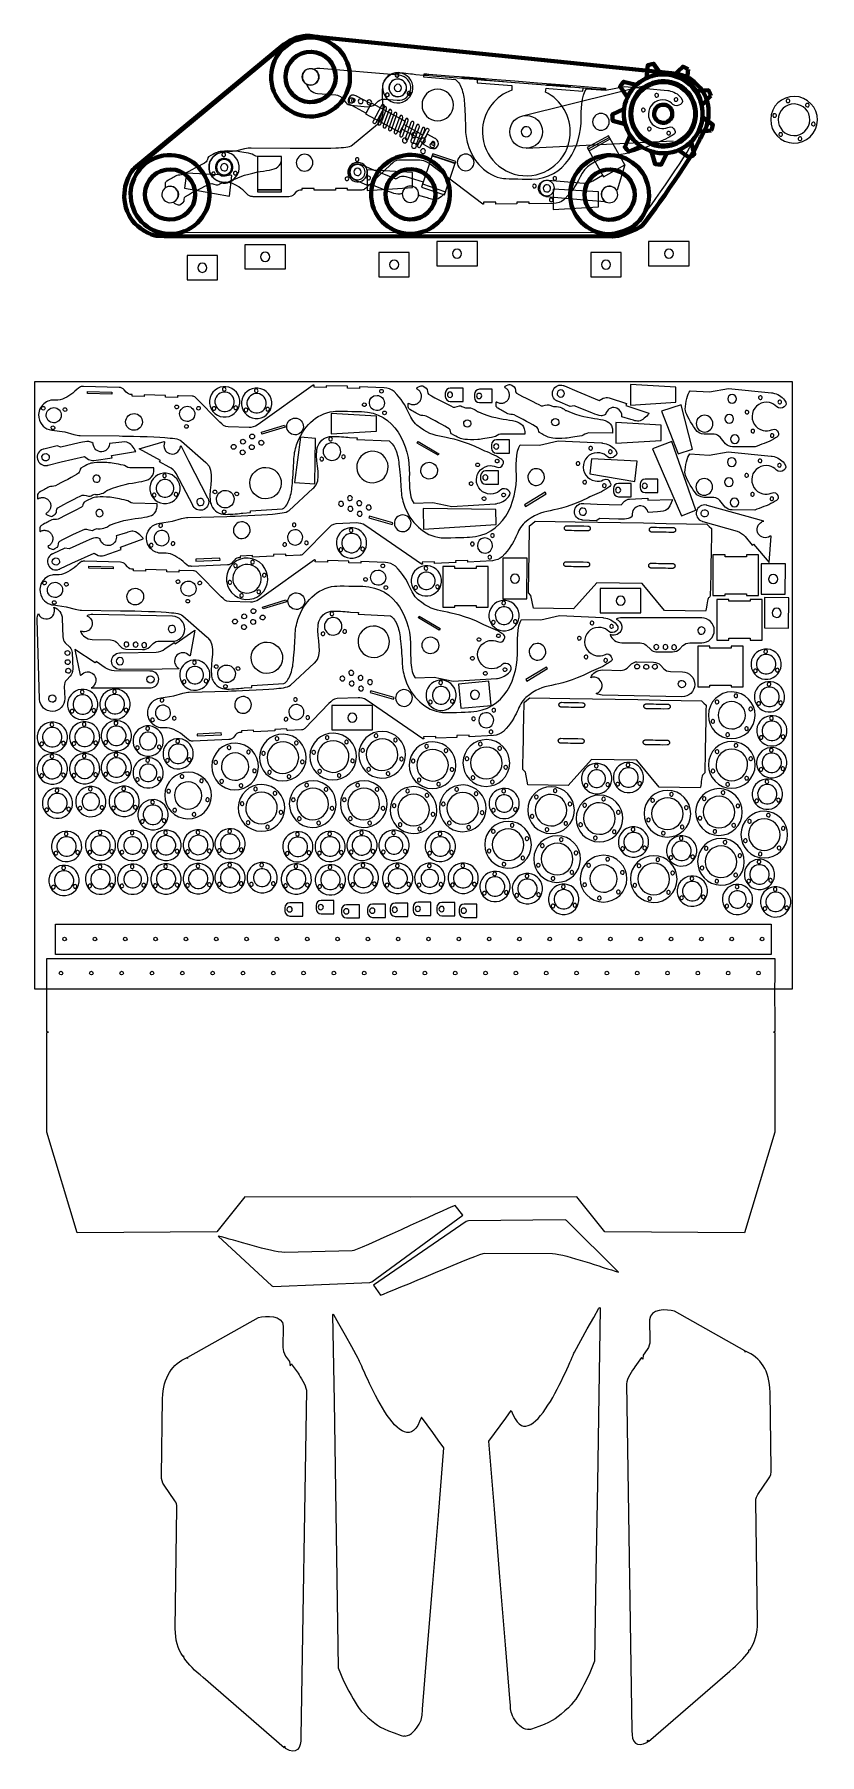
# Model space of a CAD drawing. Header units: millimetres. Extents: x -827 to 468, y -1652 to 1182.
import ezdxf

# ---------------------------------------------------------------- set-up
doc = ezdxf.new("R2010")
doc.units = ezdxf.units.MM
doc.header["$MEASUREMENT"] = 0
doc.layers.add('layer 1', color=7, linetype='Continuous')

msp = doc.modelspace()

# ---------------------------------------------------------------- linework, layer by layer
at = {"layer": 'layer 1', "color": 250, "lineweight": 20}
msp.add_lwpolyline([(-826.5205, -390.3173), (423.4795, -390.3173), (423.4795, 609.6827), (-826.5205, 609.6827), (-826.5205, -390.3173)], close=True, dxfattribs=at)
for centre, major_axis in [((-371.1573, 1112.3862), (0, 13.7047)), ((210.3333, 1051.5501), (0, 50.006)), ((-15.5862, 1021.8872), (0, 26.9875))]:
    msp.add_ellipse(centre, major_axis=major_axis, ratio=1, dxfattribs=at)
at = {"layer": 'layer 1', "color": 250, "lineweight": 211}
for points, knots in [([(126.803, 849.3735), (126.803, 849.3735), (-598.3118, 849.9323), (-598.3118, 849.9323), (-598.3118, 849.9323), (-610.0872, 850.6461), (-624.4746, 849.0161), (-633.194, 852.4316), (-633.194, 852.4316), (-651.124, 859.455), (-664.0288, 871.5238), (-670.9043, 884.9045), (-670.9043, 884.9045), (-687.354, 916.9181), (-672.7634, 952.1446), (-661.246, 961.6793), (-661.246, 961.6793), (-661.246, 961.6793), (-415.0491, 1165.4918), (-415.0491, 1165.4918), (-415.0491, 1165.4918), (-408.8531, 1170.621), (-396.6727, 1177.2755), (-383.3612, 1179.3663), (-383.3612, 1179.3663), (-373.552, 1180.9069), (-363.1075, 1178.6502), (-356.1809, 1177.8011), (-356.1809, 1177.8011), (-356.1809, 1177.8011), (223.9685, 1118.3692), (223.9685, 1118.3692), (223.9685, 1118.3692), (223.9685, 1118.3692), (234.6841, 1116.8954), (234.6841, 1116.8954), (234.6841, 1116.8954), (253.0582, 1113.5974), (263.6351, 1102.8254), (271.107, 1094.2589), (271.107, 1094.2589), (286.1186, 1077.048), (290.7648, 1045.1613), (277.3171, 1021.6981), (277.3171, 1021.6981), (274.5876, 1016.9359), (270.1037, 1008.8114), (268.182, 1004.0889), (268.182, 1004.0889), (260.3324, 984.798), (181.6659, 870.3027), (173.0252, 865.5037), (173.0252, 865.5037), (156.3199, 856.2257), (136.7755, 849.6419), (126.803, 849.3735)], [0, 0, 0, 0, 0.066666667, 0.066666667, 0.066666667, 0.066666667, 0.133333333, 0.133333333, 0.133333333, 0.133333333, 0.2, 0.2, 0.2, 0.2, 0.266666667, 0.266666667, 0.266666667, 0.266666667, 0.333333333, 0.333333333, 0.333333333, 0.333333333, 0.4, 0.4, 0.4, 0.4, 0.466666667, 0.466666667, 0.466666667, 0.466666667, 0.533333333, 0.533333333, 0.533333333, 0.533333333, 0.6, 0.6, 0.6, 0.6, 0.666666667, 0.666666667, 0.666666667, 0.666666667, 0.733333333, 0.733333333, 0.733333333, 0.733333333, 0.8, 0.8, 0.8, 0.8, 0.866666667, 0.866666667, 0.866666667, 0.866666667, 1, 1, 1, 1]), ([(-382.269, 1176.1898), (-346.9032, 1182.3507), (-313.239, 1158.6754), (-307.0781, 1123.3095), (-307.0781, 1123.3095), (-300.9172, 1087.9435), (-324.5927, 1054.2794), (-359.9585, 1048.1186), (-359.9585, 1048.1186), (-395.3243, 1041.9577), (-428.9885, 1065.6329), (-435.1494, 1100.9989), (-435.1494, 1100.9989), (-441.3103, 1136.3649), (-417.6349, 1170.0289), (-382.269, 1176.1898)], [0, 0, 0, 0, 0.2, 0.2, 0.2, 0.2, 0.4, 0.4, 0.4, 0.4, 0.6, 0.6, 0.6, 0.6, 1, 1, 1, 1]), ([(-378.2691, 1153.2108), (-355.7223, 1157.1385), (-334.2604, 1142.0448), (-330.3327, 1119.498), (-330.3327, 1119.498), (-326.4049, 1096.9512), (-341.4987, 1075.4893), (-364.0455, 1071.5616), (-364.0455, 1071.5616), (-386.5922, 1067.6339), (-408.0541, 1082.7275), (-411.9818, 1105.2744), (-411.9818, 1105.2744), (-415.9096, 1127.8212), (-400.8158, 1149.283), (-378.2691, 1153.2108)], [0, 0, 0, 0, 0.2, 0.2, 0.2, 0.2, 0.4, 0.4, 0.4, 0.4, 0.6, 0.6, 0.6, 0.6, 1, 1, 1, 1]), ([(-378.2256, 1152.9788), (-355.6788, 1156.9065), (-334.2169, 1141.8128), (-330.2892, 1119.266), (-330.2892, 1119.266), (-326.3614, 1096.7192), (-341.4552, 1075.2573), (-364.002, 1071.3296), (-364.002, 1071.3296), (-386.5487, 1067.4019), (-408.0106, 1082.4955), (-411.9383, 1105.0424), (-411.9383, 1105.0424), (-415.8661, 1127.5892), (-400.7723, 1149.051), (-378.2256, 1152.9788)], [0, 0, 0, 0, 0.2, 0.2, 0.2, 0.2, 0.4, 0.4, 0.4, 0.4, 0.6, 0.6, 0.6, 0.6, 1, 1, 1, 1]), ([(-613.9692, 982.6225), (-578.6034, 988.7834), (-544.9392, 965.1081), (-538.7783, 929.7422), (-538.7783, 929.7422), (-532.6174, 894.3762), (-556.2929, 860.7121), (-591.6587, 854.5513), (-591.6587, 854.5513), (-627.0245, 848.3904), (-660.6887, 872.0656), (-666.8496, 907.4316), (-666.8496, 907.4316), (-673.0105, 942.7976), (-649.3351, 976.4616), (-613.9692, 982.6225)], [0, 0, 0, 0, 0.2, 0.2, 0.2, 0.2, 0.4, 0.4, 0.4, 0.4, 0.6, 0.6, 0.6, 0.6, 1, 1, 1, 1]), ([(-217.4843, 982.8579), (-182.1185, 989.0188), (-148.4543, 965.3435), (-142.2934, 929.9776), (-142.2934, 929.9776), (-136.1325, 894.6116), (-159.808, 860.9475), (-195.1738, 854.7867), (-195.1738, 854.7867), (-230.5396, 848.6258), (-264.2038, 872.301), (-270.3647, 907.667), (-270.3647, 907.667), (-276.5256, 943.033), (-252.8502, 976.697), (-217.4843, 982.8579)], [0, 0, 0, 0, 0.2, 0.2, 0.2, 0.2, 0.4, 0.4, 0.4, 0.4, 0.6, 0.6, 0.6, 0.6, 1, 1, 1, 1]), ([(-213.4844, 959.8789), (-190.9376, 963.8066), (-169.4757, 948.7129), (-165.548, 926.1661), (-165.548, 926.1661), (-161.6202, 903.6193), (-176.714, 882.1574), (-199.2608, 878.2297), (-199.2608, 878.2297), (-221.8075, 874.302), (-243.2694, 889.3956), (-247.1971, 911.9425), (-247.1971, 911.9425), (-251.1249, 934.4893), (-236.0311, 955.9511), (-213.4844, 959.8789)], [0, 0, 0, 0, 0.2, 0.2, 0.2, 0.2, 0.4, 0.4, 0.4, 0.4, 0.6, 0.6, 0.6, 0.6, 1, 1, 1, 1]), ([(110.7515, 982.3024), (146.1173, 988.4633), (179.7815, 964.788), (185.9424, 929.4221), (185.9424, 929.4221), (192.1033, 894.0561), (168.4278, 860.392), (133.062, 854.2312), (133.062, 854.2312), (97.6962, 848.0703), (64.032, 871.7455), (57.8711, 907.1115), (57.8711, 907.1115), (51.7102, 942.4775), (75.3856, 976.1415), (110.7515, 982.3024)], [0, 0, 0, 0, 0.2, 0.2, 0.2, 0.2, 0.4, 0.4, 0.4, 0.4, 0.6, 0.6, 0.6, 0.6, 1, 1, 1, 1]), ([(110.7515, 982.3024), (146.1173, 988.4633), (179.7815, 964.788), (185.9424, 929.4221), (185.9424, 929.4221), (192.1033, 894.0561), (168.4278, 860.392), (133.062, 854.2312), (133.062, 854.2312), (97.6962, 848.0703), (64.032, 871.7455), (57.8711, 907.1115), (57.8711, 907.1115), (51.7102, 942.4775), (75.3856, 976.1415), (110.7515, 982.3024)], [0, 0, 0, 0, 0.2, 0.2, 0.2, 0.2, 0.4, 0.4, 0.4, 0.4, 0.6, 0.6, 0.6, 0.6, 1, 1, 1, 1]), ([(-609.9258, 959.4115), (-587.379, 963.3392), (-565.9171, 948.2455), (-561.9894, 925.6987), (-561.9894, 925.6987), (-558.0616, 903.1519), (-573.1554, 881.69), (-595.7022, 877.7623), (-595.7022, 877.7623), (-618.2489, 873.8346), (-639.7108, 888.9282), (-643.6385, 911.4751), (-643.6385, 911.4751), (-647.5663, 934.0219), (-632.4725, 955.4837), (-609.9258, 959.4115)], [0, 0, 0, 0, 0.2, 0.2, 0.2, 0.2, 0.4, 0.4, 0.4, 0.4, 0.6, 0.6, 0.6, 0.6, 1, 1, 1, 1]), ([(-213.4409, 959.6469), (-190.8941, 963.5746), (-169.4322, 948.4809), (-165.5045, 925.9341), (-165.5045, 925.9341), (-161.5767, 903.3873), (-176.6705, 881.9254), (-199.2173, 877.9977), (-199.2173, 877.9977), (-221.764, 874.07), (-243.2259, 889.1636), (-247.1536, 911.7105), (-247.1536, 911.7105), (-251.0814, 934.2573), (-235.9876, 955.7191), (-213.4409, 959.6469)], [0, 0, 0, 0, 0.2, 0.2, 0.2, 0.2, 0.4, 0.4, 0.4, 0.4, 0.6, 0.6, 0.6, 0.6, 1, 1, 1, 1]), ([(114.7514, 959.3234), (137.2982, 963.2511), (158.7601, 948.1574), (162.6878, 925.6106), (162.6878, 925.6106), (166.6156, 903.0638), (151.5218, 881.6019), (128.975, 877.6742), (128.975, 877.6742), (106.4283, 873.7465), (84.9664, 888.8401), (81.0387, 911.387), (81.0387, 911.387), (77.1109, 933.9338), (92.2047, 955.3956), (114.7514, 959.3234)], [0, 0, 0, 0, 0.2, 0.2, 0.2, 0.2, 0.4, 0.4, 0.4, 0.4, 0.6, 0.6, 0.6, 0.6, 1, 1, 1, 1]), ([(114.7949, 959.0914), (137.3417, 963.0191), (158.8036, 947.9254), (162.7313, 925.3786), (162.7313, 925.3786), (166.6591, 902.8318), (151.5653, 881.3699), (129.0185, 877.4422), (129.0185, 877.4422), (106.4718, 873.5145), (85.0099, 888.6081), (81.0822, 911.155), (81.0822, 911.155), (77.1544, 933.7018), (92.2482, 955.1636), (114.7949, 959.0914)], [0, 0, 0, 0, 0.2, 0.2, 0.2, 0.2, 0.4, 0.4, 0.4, 0.4, 0.6, 0.6, 0.6, 0.6, 1, 1, 1, 1]), ([(114.7949, 959.0914), (137.3417, 963.0191), (158.8036, 947.9254), (162.7313, 925.3786), (162.7313, 925.3786), (166.6591, 902.8318), (151.5653, 881.3699), (129.0185, 877.4422), (129.0185, 877.4422), (106.4718, 873.5145), (85.0099, 888.6081), (81.0822, 911.155), (81.0822, 911.155), (77.1544, 933.7018), (92.2482, 955.1636), (114.7949, 959.0914)], [0, 0, 0, 0, 0.2, 0.2, 0.2, 0.2, 0.4, 0.4, 0.4, 0.4, 0.6, 0.6, 0.6, 0.6, 1, 1, 1, 1])]:
    msp.add_open_spline(points, degree=3, knots=knots, dxfattribs=at)
at = {"layer": 'layer 1', "color": 250, "lineweight": 9}
for points, knots in [([(121.717, 855.8405), (121.717, 855.8405), (-589.2258, 856.3884), (-589.2258, 856.3884), (-589.2258, 856.3884), (-600.771, 857.0882), (-614.8772, 855.4901), (-623.4262, 858.8388), (-623.4262, 858.8388), (-641.0058, 865.725), (-653.6584, 877.5579), (-660.3995, 890.6771), (-660.3995, 890.6771), (-676.5277, 922.065), (-662.2223, 956.603), (-650.93, 965.9513), (-650.93, 965.9513), (-650.93, 965.9513), (-409.5449, 1165.7804), (-409.5449, 1165.7804), (-409.5449, 1165.7804), (-403.47, 1170.8094), (-391.5276, 1177.3338), (-378.4763, 1179.3837), (-378.4763, 1179.3837), (-368.8588, 1180.8942), (-358.6185, 1178.6816), (-351.8272, 1177.8491), (-351.8272, 1177.8491), (-351.8272, 1177.8491), (216.9834, 1119.5788), (216.9834, 1119.5788), (216.9834, 1119.5788), (216.9834, 1119.5788), (227.4896, 1118.1338), (227.4896, 1118.1338), (227.4896, 1118.1338), (245.5046, 1114.9003), (255.8747, 1104.3388), (263.2006, 1095.9397), (263.2006, 1095.9397), (277.9188, 1079.0652), (282.4742, 1047.8017), (269.2893, 1024.7971), (269.2893, 1024.7971), (266.6132, 1020.128), (262.2169, 1012.1623), (260.3328, 1007.5321), (260.3328, 1007.5321), (252.6366, 988.6182), (175.5076, 876.3607), (167.0358, 871.6555), (167.0358, 871.6555), (150.657, 862.5588), (131.4946, 856.1037), (121.717, 855.8405)], [0, 0, 0, 0, 0.066666667, 0.066666667, 0.066666667, 0.066666667, 0.133333333, 0.133333333, 0.133333333, 0.133333333, 0.2, 0.2, 0.2, 0.2, 0.266666667, 0.266666667, 0.266666667, 0.266666667, 0.333333333, 0.333333333, 0.333333333, 0.333333333, 0.4, 0.4, 0.4, 0.4, 0.466666667, 0.466666667, 0.466666667, 0.466666667, 0.533333333, 0.533333333, 0.533333333, 0.533333333, 0.6, 0.6, 0.6, 0.6, 0.666666667, 0.666666667, 0.666666667, 0.666666667, 0.733333333, 0.733333333, 0.733333333, 0.733333333, 0.8, 0.8, 0.8, 0.8, 0.866666667, 0.866666667, 0.866666667, 0.866666667, 1, 1, 1, 1]), ([(-501.0838, 598.9732), (-488.9017, 592.4745), (-484.2944, 577.3308), (-490.793, 565.1486), (-490.793, 565.1486), (-497.2917, 552.9665), (-512.4354, 548.3592), (-524.6176, 554.8578), (-524.6176, 554.8578), (-536.7997, 561.3565), (-541.407, 576.5002), (-534.9084, 588.6824), (-534.9084, 588.6824), (-528.4097, 600.8645), (-513.266, 605.4718), (-501.0838, 598.9732)], [0, 0, 0, 0, 0.2, 0.2, 0.2, 0.2, 0.4, 0.4, 0.4, 0.4, 0.6, 0.6, 0.6, 0.6, 1, 1, 1, 1]), ([(-512.1358, 600.3213), (-510.6739, 599.5414), (-510.1211, 597.7243), (-510.9009, 596.2624), (-510.9009, 596.2624), (-511.6808, 594.8005), (-513.4979, 594.2476), (-514.9599, 595.0275), (-514.9599, 595.0275), (-516.4219, 595.8074), (-516.9747, 597.6245), (-516.1948, 599.0864), (-516.1948, 599.0864), (-515.4149, 600.5483), (-513.5978, 601.1012), (-512.1358, 600.3213)], [0, 0, 0, 0, 0.2, 0.2, 0.2, 0.2, 0.4, 0.4, 0.4, 0.4, 0.6, 0.6, 0.6, 0.6, 1, 1, 1, 1]), ([(-448.3157, 596.5856), (-436.1336, 590.0869), (-431.5263, 574.9432), (-438.0249, 562.761), (-438.0249, 562.761), (-444.5236, 550.5789), (-459.6673, 545.9716), (-471.8495, 552.4702), (-471.8495, 552.4702), (-484.0316, 558.9689), (-488.6389, 574.1126), (-482.1403, 586.2948), (-482.1403, 586.2948), (-475.6416, 598.4769), (-460.4979, 603.0842), (-448.3157, 596.5856)], [0, 0, 0, 0, 0.2, 0.2, 0.2, 0.2, 0.4, 0.4, 0.4, 0.4, 0.6, 0.6, 0.6, 0.6, 1, 1, 1, 1]), ([(-459.3677, 597.9337), (-457.9058, 597.1538), (-457.353, 595.3367), (-458.1328, 593.8748), (-458.1328, 593.8748), (-458.9127, 592.4129), (-460.7298, 591.86), (-462.1918, 592.6399), (-462.1918, 592.6399), (-463.6538, 593.4198), (-464.2066, 595.2369), (-463.4267, 596.6988), (-463.4267, 596.6988), (-462.6468, 598.1607), (-460.8297, 598.7136), (-459.3677, 597.9337)], [0, 0, 0, 0, 0.2, 0.2, 0.2, 0.2, 0.4, 0.4, 0.4, 0.4, 0.6, 0.6, 0.6, 0.6, 1, 1, 1, 1]), ([(-529.067, 568.5794), (-527.605, 567.7995), (-527.0523, 565.9824), (-527.8321, 564.5205), (-527.8321, 564.5205), (-528.612, 563.0586), (-530.4291, 562.5057), (-531.8911, 563.2856), (-531.8911, 563.2856), (-533.3531, 564.0655), (-533.9058, 565.8826), (-533.126, 567.3445), (-533.126, 567.3445), (-532.3461, 568.8064), (-530.529, 569.3593), (-529.067, 568.5794)], [0, 0, 0, 0, 0.2, 0.2, 0.2, 0.2, 0.4, 0.4, 0.4, 0.4, 0.6, 0.6, 0.6, 0.6, 1, 1, 1, 1]), ([(-505.3199, 591.0324), (-497.5233, 586.8733), (-494.5746, 577.1813), (-498.7338, 569.3847), (-498.7338, 569.3847), (-502.8929, 561.5881), (-512.5849, 558.6394), (-520.3815, 562.7986), (-520.3815, 562.7986), (-528.1781, 566.9577), (-531.1268, 576.6497), (-526.9676, 584.4463), (-526.9676, 584.4463), (-522.8085, 592.2429), (-513.1165, 595.1916), (-505.3199, 591.0324)], [0, 0, 0, 0, 0.2, 0.2, 0.2, 0.2, 0.4, 0.4, 0.4, 0.4, 0.6, 0.6, 0.6, 0.6, 1, 1, 1, 1]), ([(-493.1132, 569.7865), (-491.6512, 569.0066), (-491.0984, 567.1895), (-491.8783, 565.7276), (-491.8783, 565.7276), (-492.6581, 564.2657), (-494.4752, 563.7128), (-495.9372, 564.4927), (-495.9372, 564.4927), (-497.3992, 565.2726), (-497.952, 567.0897), (-497.1721, 568.5516), (-497.1721, 568.5516), (-496.3922, 570.0135), (-494.5751, 570.5664), (-493.1132, 569.7865)], [0, 0, 0, 0, 0.2, 0.2, 0.2, 0.2, 0.4, 0.4, 0.4, 0.4, 0.6, 0.6, 0.6, 0.6, 1, 1, 1, 1]), ([(-476.2989, 566.1918), (-474.8369, 565.4119), (-474.2842, 563.5948), (-475.064, 562.1329), (-475.064, 562.1329), (-475.8439, 560.671), (-477.661, 560.1181), (-479.123, 560.898), (-479.123, 560.898), (-480.585, 561.6779), (-481.1377, 563.495), (-480.3579, 564.9569), (-480.3579, 564.9569), (-479.578, 566.4188), (-477.7609, 566.9717), (-476.2989, 566.1918)], [0, 0, 0, 0, 0.2, 0.2, 0.2, 0.2, 0.4, 0.4, 0.4, 0.4, 0.6, 0.6, 0.6, 0.6, 1, 1, 1, 1]), ([(-452.5518, 588.6448), (-444.7552, 584.4857), (-441.8065, 574.7937), (-445.9657, 566.9971), (-445.9657, 566.9971), (-450.1248, 559.2005), (-459.8168, 556.2518), (-467.6134, 560.411), (-467.6134, 560.411), (-475.41, 564.5701), (-478.3587, 574.2621), (-474.1995, 582.0587), (-474.1995, 582.0587), (-470.0404, 589.8553), (-460.3484, 592.804), (-452.5518, 588.6448)], [0, 0, 0, 0, 0.2, 0.2, 0.2, 0.2, 0.4, 0.4, 0.4, 0.4, 0.6, 0.6, 0.6, 0.6, 1, 1, 1, 1]), ([(-440.3451, 567.3989), (-438.8831, 566.619), (-438.3303, 564.8019), (-439.1102, 563.34), (-439.1102, 563.34), (-439.89, 561.8781), (-441.7071, 561.3252), (-443.1691, 562.1051), (-443.1691, 562.1051), (-444.6311, 562.885), (-445.1839, 564.7021), (-444.404, 566.164), (-444.404, 566.164), (-443.6241, 567.6259), (-441.807, 568.1788), (-440.3451, 567.3989)], [0, 0, 0, 0, 0.2, 0.2, 0.2, 0.2, 0.4, 0.4, 0.4, 0.4, 0.6, 0.6, 0.6, 0.6, 1, 1, 1, 1]), ([(-291.8441, 366.3457), (-279.662, 359.847), (-275.0547, 344.7033), (-281.5533, 332.5211), (-281.5533, 332.5211), (-288.052, 320.339), (-303.1957, 315.7317), (-315.3779, 322.2303), (-315.3779, 322.2303), (-327.56, 328.729), (-332.1673, 343.8727), (-325.6687, 356.0549), (-325.6687, 356.0549), (-319.17, 368.237), (-304.0263, 372.8443), (-291.8441, 366.3457)], [0, 0, 0, 0, 0.2, 0.2, 0.2, 0.2, 0.4, 0.4, 0.4, 0.4, 0.6, 0.6, 0.6, 0.6, 1, 1, 1, 1]), ([(-296.0802, 358.4049), (-288.2836, 354.2458), (-285.3349, 344.5538), (-289.4941, 336.7572), (-289.4941, 336.7572), (-293.6532, 328.9606), (-303.3452, 326.0119), (-311.1418, 330.1711), (-311.1418, 330.1711), (-318.9384, 334.3302), (-321.8871, 344.0222), (-317.7279, 351.8188), (-317.7279, 351.8188), (-313.5688, 359.6154), (-303.8768, 362.5641), (-296.0802, 358.4049)], [0, 0, 0, 0, 0.2, 0.2, 0.2, 0.2, 0.4, 0.4, 0.4, 0.4, 0.6, 0.6, 0.6, 0.6, 1, 1, 1, 1]), ([(-302.8961, 367.6938), (-301.4342, 366.9139), (-300.8814, 365.0968), (-301.6612, 363.6349), (-301.6612, 363.6349), (-302.4411, 362.173), (-304.2582, 361.6201), (-305.7202, 362.4), (-305.7202, 362.4), (-307.1822, 363.1799), (-307.735, 364.997), (-306.9551, 366.4589), (-306.9551, 366.4589), (-306.1752, 367.9208), (-304.3581, 368.4737), (-302.8961, 367.6938)], [0, 0, 0, 0, 0.2, 0.2, 0.2, 0.2, 0.4, 0.4, 0.4, 0.4, 0.6, 0.6, 0.6, 0.6, 1, 1, 1, 1]), ([(-319.8273, 335.9519), (-318.3653, 335.172), (-317.8126, 333.3549), (-318.5924, 331.893), (-318.5924, 331.893), (-319.3723, 330.4311), (-321.1894, 329.8782), (-322.6514, 330.6581), (-322.6514, 330.6581), (-324.1134, 331.438), (-324.6661, 333.2551), (-323.8863, 334.717), (-323.8863, 334.717), (-323.1064, 336.1789), (-321.2893, 336.7318), (-319.8273, 335.9519)], [0, 0, 0, 0, 0.2, 0.2, 0.2, 0.2, 0.4, 0.4, 0.4, 0.4, 0.6, 0.6, 0.6, 0.6, 1, 1, 1, 1]), ([(-283.8735, 337.159), (-282.4115, 336.3791), (-281.8587, 334.562), (-282.6386, 333.1001), (-282.6386, 333.1001), (-283.4184, 331.6382), (-285.2355, 331.0853), (-286.6975, 331.8652), (-286.6975, 331.8652), (-288.1595, 332.6451), (-288.7123, 334.4622), (-287.9324, 335.9241), (-287.9324, 335.9241), (-287.1525, 337.386), (-285.3354, 337.9389), (-283.8735, 337.159)], [0, 0, 0, 0, 0.2, 0.2, 0.2, 0.2, 0.4, 0.4, 0.4, 0.4, 0.6, 0.6, 0.6, 0.6, 1, 1, 1, 1]), ([(391.7697, 166.6815), (403.9518, 160.1828), (408.5591, 145.0391), (402.0605, 132.8569), (402.0605, 132.8569), (395.5618, 120.6748), (380.4181, 116.0675), (368.2359, 122.5661), (368.2359, 122.5661), (356.0538, 129.0648), (351.4465, 144.2085), (357.9451, 156.3907), (357.9451, 156.3907), (364.4438, 168.5728), (379.5875, 173.1801), (391.7697, 166.6815)], [0, 0, 0, 0, 0.2, 0.2, 0.2, 0.2, 0.4, 0.4, 0.4, 0.4, 0.6, 0.6, 0.6, 0.6, 1, 1, 1, 1]), ([(387.5336, 158.7407), (395.3302, 154.5816), (398.2789, 144.8896), (394.1197, 137.093), (394.1197, 137.093), (389.9606, 129.2964), (380.2686, 126.3477), (372.472, 130.5069), (372.472, 130.5069), (364.6754, 134.666), (361.7267, 144.358), (365.8859, 152.1546), (365.8859, 152.1546), (370.045, 159.9512), (379.737, 162.8999), (387.5336, 158.7407)], [0, 0, 0, 0, 0.2, 0.2, 0.2, 0.2, 0.4, 0.4, 0.4, 0.4, 0.6, 0.6, 0.6, 0.6, 1, 1, 1, 1]), ([(380.7177, 168.0296), (382.1796, 167.2497), (382.7324, 165.4326), (381.9526, 163.9707), (381.9526, 163.9707), (381.1727, 162.5088), (379.3556, 161.9559), (377.8936, 162.7358), (377.8936, 162.7358), (376.4316, 163.5157), (375.8788, 165.3328), (376.6587, 166.7947), (376.6587, 166.7947), (377.4386, 168.2566), (379.2557, 168.8095), (380.7177, 168.0296)], [0, 0, 0, 0, 0.2, 0.2, 0.2, 0.2, 0.4, 0.4, 0.4, 0.4, 0.6, 0.6, 0.6, 0.6, 1, 1, 1, 1]), ([(397.2531, 112.8809), (409.4352, 106.3822), (414.0425, 91.2385), (407.5439, 79.0563), (407.5439, 79.0563), (401.0452, 66.8742), (385.9015, 62.2669), (373.7193, 68.7655), (373.7193, 68.7655), (361.5372, 75.2642), (356.9299, 90.4079), (363.4285, 102.5901), (363.4285, 102.5901), (369.9272, 114.7722), (385.0709, 119.3795), (397.2531, 112.8809)], [0, 0, 0, 0, 0.2, 0.2, 0.2, 0.2, 0.4, 0.4, 0.4, 0.4, 0.6, 0.6, 0.6, 0.6, 1, 1, 1, 1]), ([(363.7865, 136.2877), (365.2485, 135.5078), (365.8012, 133.6907), (365.0214, 132.2288), (365.0214, 132.2288), (364.2415, 130.7669), (362.4244, 130.214), (360.9624, 130.9939), (360.9624, 130.9939), (359.5004, 131.7738), (358.9477, 133.5909), (359.7275, 135.0528), (359.7275, 135.0528), (360.5074, 136.5147), (362.3245, 137.0676), (363.7865, 136.2877)], [0, 0, 0, 0, 0.2, 0.2, 0.2, 0.2, 0.4, 0.4, 0.4, 0.4, 0.6, 0.6, 0.6, 0.6, 1, 1, 1, 1]), ([(386.2011, 114.229), (387.663, 113.4491), (388.2158, 111.632), (387.436, 110.1701), (387.436, 110.1701), (386.6561, 108.7082), (384.839, 108.1553), (383.377, 108.9352), (383.377, 108.9352), (381.915, 109.7151), (381.3622, 111.5322), (382.1421, 112.9941), (382.1421, 112.9941), (382.922, 114.456), (384.7391, 115.0089), (386.2011, 114.229)], [0, 0, 0, 0, 0.2, 0.2, 0.2, 0.2, 0.4, 0.4, 0.4, 0.4, 0.6, 0.6, 0.6, 0.6, 1, 1, 1, 1]), ([(399.7403, 137.4948), (401.2023, 136.7149), (401.7551, 134.8978), (400.9752, 133.4359), (400.9752, 133.4359), (400.1954, 131.974), (398.3783, 131.4211), (396.9163, 132.201), (396.9163, 132.201), (395.4543, 132.9809), (394.9015, 134.798), (395.6814, 136.2599), (395.6814, 136.2599), (396.4613, 137.7218), (398.2784, 138.2747), (399.7403, 137.4948)], [0, 0, 0, 0, 0.2, 0.2, 0.2, 0.2, 0.4, 0.4, 0.4, 0.4, 0.6, 0.6, 0.6, 0.6, 1, 1, 1, 1]), ([(-735.1368, 100.2257), (-722.9547, 93.727), (-718.3474, 78.5833), (-724.846, 66.4011), (-724.846, 66.4011), (-731.3447, 54.219), (-746.4884, 49.6117), (-758.6706, 56.1103), (-758.6706, 56.1103), (-770.8527, 62.609), (-775.46, 77.7527), (-768.9614, 89.9349), (-768.9614, 89.9349), (-762.4627, 102.117), (-747.319, 106.7243), (-735.1368, 100.2257)], [0, 0, 0, 0, 0.2, 0.2, 0.2, 0.2, 0.4, 0.4, 0.4, 0.4, 0.6, 0.6, 0.6, 0.6, 1, 1, 1, 1]), ([(-739.3729, 92.2849), (-731.5763, 88.1258), (-728.6276, 78.4338), (-732.7868, 70.6372), (-732.7868, 70.6372), (-736.9459, 62.8406), (-746.6379, 59.8919), (-754.4345, 64.0511), (-754.4345, 64.0511), (-762.2311, 68.2102), (-765.1798, 77.9022), (-761.0206, 85.6988), (-761.0206, 85.6988), (-756.8615, 93.4954), (-747.1695, 96.4441), (-739.3729, 92.2849)], [0, 0, 0, 0, 0.2, 0.2, 0.2, 0.2, 0.4, 0.4, 0.4, 0.4, 0.6, 0.6, 0.6, 0.6, 1, 1, 1, 1]), ([(-746.1888, 101.5738), (-744.7269, 100.7939), (-744.1741, 98.9768), (-744.9539, 97.5149), (-744.9539, 97.5149), (-745.7338, 96.053), (-747.5509, 95.5001), (-749.0129, 96.28), (-749.0129, 96.28), (-750.4749, 97.0599), (-751.0277, 98.877), (-750.2478, 100.3389), (-750.2478, 100.3389), (-749.4679, 101.8008), (-747.6508, 102.3537), (-746.1888, 101.5738)], [0, 0, 0, 0, 0.2, 0.2, 0.2, 0.2, 0.4, 0.4, 0.4, 0.4, 0.6, 0.6, 0.6, 0.6, 1, 1, 1, 1]), ([(-681.9326, 100.7549), (-669.7505, 94.2562), (-665.1432, 79.1125), (-671.6418, 66.9303), (-671.6418, 66.9303), (-678.1405, 54.7482), (-693.2842, 50.1409), (-705.4664, 56.6395), (-705.4664, 56.6395), (-717.6485, 63.1382), (-722.2558, 78.2819), (-715.7572, 90.4641), (-715.7572, 90.4641), (-709.2585, 102.6462), (-694.1148, 107.2535), (-681.9326, 100.7549)], [0, 0, 0, 0, 0.2, 0.2, 0.2, 0.2, 0.4, 0.4, 0.4, 0.4, 0.6, 0.6, 0.6, 0.6, 1, 1, 1, 1]), ([(-686.1687, 92.8141), (-678.3721, 88.655), (-675.4234, 78.963), (-679.5826, 71.1664), (-679.5826, 71.1664), (-683.7417, 63.3698), (-693.4337, 60.4211), (-701.2303, 64.5803), (-701.2303, 64.5803), (-709.0269, 68.7394), (-711.9756, 78.4314), (-707.8164, 86.228), (-707.8164, 86.228), (-703.6573, 94.0246), (-693.9653, 96.9733), (-686.1687, 92.8141)], [0, 0, 0, 0, 0.2, 0.2, 0.2, 0.2, 0.4, 0.4, 0.4, 0.4, 0.6, 0.6, 0.6, 0.6, 1, 1, 1, 1]), ([(-692.9846, 102.103), (-691.5227, 101.3231), (-690.9699, 99.506), (-691.7497, 98.0441), (-691.7497, 98.0441), (-692.5296, 96.5822), (-694.3467, 96.0293), (-695.8087, 96.8092), (-695.8087, 96.8092), (-697.2707, 97.5891), (-697.8235, 99.4062), (-697.0436, 100.8681), (-697.0436, 100.8681), (-696.2637, 102.33), (-694.4466, 102.8829), (-692.9846, 102.103)], [0, 0, 0, 0, 0.2, 0.2, 0.2, 0.2, 0.4, 0.4, 0.4, 0.4, 0.6, 0.6, 0.6, 0.6, 1, 1, 1, 1]), ([(393.017, 104.9401), (400.8136, 100.781), (403.7623, 91.089), (399.6031, 83.2924), (399.6031, 83.2924), (395.444, 75.4958), (385.752, 72.5471), (377.9554, 76.7063), (377.9554, 76.7063), (370.1588, 80.8654), (367.2101, 90.5574), (371.3693, 98.354), (371.3693, 98.354), (375.5284, 106.1506), (385.2204, 109.0993), (393.017, 104.9401)], [0, 0, 0, 0, 0.2, 0.2, 0.2, 0.2, 0.4, 0.4, 0.4, 0.4, 0.6, 0.6, 0.6, 0.6, 1, 1, 1, 1]), ([(-763.12, 69.8319), (-761.658, 69.052), (-761.1053, 67.2349), (-761.8851, 65.773), (-761.8851, 65.773), (-762.665, 64.3111), (-764.4821, 63.7582), (-765.9441, 64.5381), (-765.9441, 64.5381), (-767.4061, 65.318), (-767.9588, 67.1351), (-767.179, 68.597), (-767.179, 68.597), (-766.3991, 70.0589), (-764.582, 70.6118), (-763.12, 69.8319)], [0, 0, 0, 0, 0.2, 0.2, 0.2, 0.2, 0.4, 0.4, 0.4, 0.4, 0.6, 0.6, 0.6, 0.6, 1, 1, 1, 1]), ([(-727.1662, 71.039), (-725.7042, 70.2591), (-725.1514, 68.442), (-725.9313, 66.9801), (-725.9313, 66.9801), (-726.7111, 65.5182), (-728.5282, 64.9653), (-729.9902, 65.7452), (-729.9902, 65.7452), (-731.4522, 66.5251), (-732.005, 68.3422), (-731.2251, 69.8041), (-731.2251, 69.8041), (-730.4452, 71.266), (-728.6281, 71.8189), (-727.1662, 71.039)], [0, 0, 0, 0, 0.2, 0.2, 0.2, 0.2, 0.4, 0.4, 0.4, 0.4, 0.6, 0.6, 0.6, 0.6, 1, 1, 1, 1]), ([(-709.9158, 70.3611), (-708.4538, 69.5812), (-707.9011, 67.7641), (-708.6809, 66.3022), (-708.6809, 66.3022), (-709.4608, 64.8403), (-711.2779, 64.2874), (-712.7399, 65.0673), (-712.7399, 65.0673), (-714.2019, 65.8472), (-714.7546, 67.6643), (-713.9748, 69.1262), (-713.9748, 69.1262), (-713.1949, 70.5881), (-711.3778, 71.141), (-709.9158, 70.3611)], [0, 0, 0, 0, 0.2, 0.2, 0.2, 0.2, 0.4, 0.4, 0.4, 0.4, 0.6, 0.6, 0.6, 0.6, 1, 1, 1, 1]), ([(-673.962, 71.5682), (-672.5, 70.7883), (-671.9472, 68.9712), (-672.7271, 67.5093), (-672.7271, 67.5093), (-673.5069, 66.0474), (-675.324, 65.4945), (-676.786, 66.2744), (-676.786, 66.2744), (-678.248, 67.0543), (-678.8008, 68.8714), (-678.0209, 70.3333), (-678.0209, 70.3333), (-677.241, 71.7952), (-675.4239, 72.3481), (-673.962, 71.5682)], [0, 0, 0, 0, 0.2, 0.2, 0.2, 0.2, 0.4, 0.4, 0.4, 0.4, 0.6, 0.6, 0.6, 0.6, 1, 1, 1, 1]), ([(401.231, 56.8281), (413.4131, 50.3294), (418.0204, 35.1857), (411.5218, 23.0035), (411.5218, 23.0035), (405.0231, 10.8214), (389.8794, 6.2141), (377.6972, 12.7127), (377.6972, 12.7127), (365.5151, 19.2114), (360.9078, 34.3551), (367.4064, 46.5373), (367.4064, 46.5373), (373.9051, 58.7194), (389.0488, 63.3267), (401.231, 56.8281)], [0, 0, 0, 0, 0.2, 0.2, 0.2, 0.2, 0.4, 0.4, 0.4, 0.4, 0.6, 0.6, 0.6, 0.6, 1, 1, 1, 1]), ([(369.2699, 82.4871), (370.7319, 81.7072), (371.2846, 79.8901), (370.5048, 78.4282), (370.5048, 78.4282), (369.7249, 76.9663), (367.9078, 76.4134), (366.4458, 77.1933), (366.4458, 77.1933), (364.9838, 77.9732), (364.4311, 79.7903), (365.2109, 81.2522), (365.2109, 81.2522), (365.9908, 82.7141), (367.8079, 83.267), (369.2699, 82.4871)], [0, 0, 0, 0, 0.2, 0.2, 0.2, 0.2, 0.4, 0.4, 0.4, 0.4, 0.6, 0.6, 0.6, 0.6, 1, 1, 1, 1]), ([(390.179, 58.1762), (391.6409, 57.3963), (392.1937, 55.5792), (391.4139, 54.1173), (391.4139, 54.1173), (390.634, 52.6554), (388.8169, 52.1025), (387.3549, 52.8824), (387.3549, 52.8824), (385.8929, 53.6623), (385.3401, 55.4794), (386.12, 56.9413), (386.12, 56.9413), (386.8999, 58.4032), (388.717, 58.9561), (390.179, 58.1762)], [0, 0, 0, 0, 0.2, 0.2, 0.2, 0.2, 0.4, 0.4, 0.4, 0.4, 0.6, 0.6, 0.6, 0.6, 1, 1, 1, 1]), ([(405.2237, 83.6942), (406.6857, 82.9143), (407.2385, 81.0972), (406.4586, 79.6353), (406.4586, 79.6353), (405.6788, 78.1734), (403.8617, 77.6205), (402.3997, 78.4004), (402.3997, 78.4004), (400.9377, 79.1803), (400.3849, 80.9974), (401.1648, 82.4593), (401.1648, 82.4593), (401.9447, 83.9212), (403.7618, 84.4741), (405.2237, 83.6942)], [0, 0, 0, 0, 0.2, 0.2, 0.2, 0.2, 0.4, 0.4, 0.4, 0.4, 0.6, 0.6, 0.6, 0.6, 1, 1, 1, 1]), ([(-785.2039, 46.3125), (-773.0218, 39.8138), (-768.4145, 24.6701), (-774.9131, 12.4879), (-774.9131, 12.4879), (-781.4118, 0.3058), (-796.5555, -4.3015), (-808.7377, 2.1971), (-808.7377, 2.1971), (-820.9198, 8.6958), (-825.5271, 23.8395), (-819.0285, 36.0217), (-819.0285, 36.0217), (-812.5298, 48.2038), (-797.3861, 52.8111), (-785.2039, 46.3125)], [0, 0, 0, 0, 0.2, 0.2, 0.2, 0.2, 0.4, 0.4, 0.4, 0.4, 0.6, 0.6, 0.6, 0.6, 1, 1, 1, 1]), ([(-789.44, 38.3717), (-781.6434, 34.2126), (-778.6947, 24.5206), (-782.8539, 16.724), (-782.8539, 16.724), (-787.013, 8.9274), (-796.705, 5.9787), (-804.5016, 10.1379), (-804.5016, 10.1379), (-812.2982, 14.297), (-815.2469, 23.989), (-811.0877, 31.7856), (-811.0877, 31.7856), (-806.9286, 39.5822), (-797.2366, 42.5309), (-789.44, 38.3717)], [0, 0, 0, 0, 0.2, 0.2, 0.2, 0.2, 0.4, 0.4, 0.4, 0.4, 0.6, 0.6, 0.6, 0.6, 1, 1, 1, 1]), ([(-796.2559, 47.6606), (-794.794, 46.8807), (-794.2412, 45.0636), (-795.021, 43.6017), (-795.021, 43.6017), (-795.8009, 42.1398), (-797.618, 41.5869), (-799.08, 42.3668), (-799.08, 42.3668), (-800.542, 43.1467), (-801.0948, 44.9638), (-800.3149, 46.4257), (-800.3149, 46.4257), (-799.535, 47.8876), (-797.7179, 48.4405), (-796.2559, 47.6606)], [0, 0, 0, 0, 0.2, 0.2, 0.2, 0.2, 0.4, 0.4, 0.4, 0.4, 0.6, 0.6, 0.6, 0.6, 1, 1, 1, 1]), ([(-731.9997, 46.8417), (-719.8176, 40.343), (-715.2103, 25.1993), (-721.7089, 13.0171), (-721.7089, 13.0171), (-728.2076, 0.835), (-743.3513, -3.7723), (-755.5335, 2.7263), (-755.5335, 2.7263), (-767.7156, 9.225), (-772.3229, 24.3687), (-765.8243, 36.5509), (-765.8243, 36.5509), (-759.3256, 48.733), (-744.1819, 53.3403), (-731.9997, 46.8417)], [0, 0, 0, 0, 0.2, 0.2, 0.2, 0.2, 0.4, 0.4, 0.4, 0.4, 0.6, 0.6, 0.6, 0.6, 1, 1, 1, 1]), ([(-736.2358, 38.9009), (-728.4392, 34.7418), (-725.4905, 25.0498), (-729.6497, 17.2532), (-729.6497, 17.2532), (-733.8088, 9.4566), (-743.5008, 6.5079), (-751.2974, 10.6671), (-751.2974, 10.6671), (-759.094, 14.8262), (-762.0427, 24.5182), (-757.8835, 32.3148), (-757.8835, 32.3148), (-753.7244, 40.1114), (-744.0324, 43.0601), (-736.2358, 38.9009)], [0, 0, 0, 0, 0.2, 0.2, 0.2, 0.2, 0.4, 0.4, 0.4, 0.4, 0.6, 0.6, 0.6, 0.6, 1, 1, 1, 1]), ([(-743.0517, 48.1898), (-741.5898, 47.4099), (-741.037, 45.5928), (-741.8168, 44.1309), (-741.8168, 44.1309), (-742.5967, 42.669), (-744.4138, 42.1161), (-745.8758, 42.896), (-745.8758, 42.896), (-747.3378, 43.6759), (-747.8906, 45.493), (-747.1107, 46.9549), (-747.1107, 46.9549), (-746.3308, 48.4168), (-744.5137, 48.9697), (-743.0517, 48.1898)], [0, 0, 0, 0, 0.2, 0.2, 0.2, 0.2, 0.4, 0.4, 0.4, 0.4, 0.6, 0.6, 0.6, 0.6, 1, 1, 1, 1]), ([(-679.5953, 48.6938), (-667.4132, 42.1951), (-662.8059, 27.0514), (-669.3045, 14.8692), (-669.3045, 14.8692), (-675.8032, 2.6871), (-690.9469, -1.9202), (-703.1291, 4.5784), (-703.1291, 4.5784), (-715.3112, 11.0771), (-719.9185, 26.2208), (-713.4199, 38.403), (-713.4199, 38.403), (-706.9212, 50.5851), (-691.7775, 55.1924), (-679.5953, 48.6938)], [0, 0, 0, 0, 0.2, 0.2, 0.2, 0.2, 0.4, 0.4, 0.4, 0.4, 0.6, 0.6, 0.6, 0.6, 1, 1, 1, 1]), ([(-683.8314, 40.753), (-676.0348, 36.5939), (-673.0861, 26.9019), (-677.2453, 19.1053), (-677.2453, 19.1053), (-681.4044, 11.3087), (-691.0964, 8.36), (-698.893, 12.5192), (-698.893, 12.5192), (-706.6896, 16.6783), (-709.6383, 26.3703), (-705.4791, 34.1669), (-705.4791, 34.1669), (-701.32, 41.9635), (-691.628, 44.9122), (-683.8314, 40.753)], [0, 0, 0, 0, 0.2, 0.2, 0.2, 0.2, 0.4, 0.4, 0.4, 0.4, 0.6, 0.6, 0.6, 0.6, 1, 1, 1, 1]), ([(-690.6473, 50.0419), (-689.1854, 49.262), (-688.6326, 47.4449), (-689.4124, 45.983), (-689.4124, 45.983), (-690.1923, 44.5211), (-692.0094, 43.9682), (-693.4714, 44.7481), (-693.4714, 44.7481), (-694.9334, 45.528), (-695.4862, 47.3451), (-694.7063, 48.807), (-694.7063, 48.807), (-693.9264, 50.2689), (-692.1093, 50.8218), (-690.6473, 50.0419)], [0, 0, 0, 0, 0.2, 0.2, 0.2, 0.2, 0.4, 0.4, 0.4, 0.4, 0.6, 0.6, 0.6, 0.6, 1, 1, 1, 1]), ([(396.9949, 48.8873), (404.7915, 44.7282), (407.7402, 35.0362), (403.581, 27.2396), (403.581, 27.2396), (399.4219, 19.443), (389.7299, 16.4943), (381.9333, 20.6535), (381.9333, 20.6535), (374.1367, 24.8126), (371.188, 34.5046), (375.3472, 42.3012), (375.3472, 42.3012), (379.5063, 50.0978), (389.1983, 53.0465), (396.9949, 48.8873)], [0, 0, 0, 0, 0.2, 0.2, 0.2, 0.2, 0.4, 0.4, 0.4, 0.4, 0.6, 0.6, 0.6, 0.6, 1, 1, 1, 1]), ([(409.2016, 27.6414), (410.6636, 26.8615), (411.2164, 25.0444), (410.4365, 23.5825), (410.4365, 23.5825), (409.6567, 22.1206), (407.8396, 21.5677), (406.3776, 22.3476), (406.3776, 22.3476), (404.9156, 23.1275), (404.3628, 24.9446), (405.1427, 26.4065), (405.1427, 26.4065), (405.9226, 27.8684), (407.7397, 28.4213), (409.2016, 27.6414)], [0, 0, 0, 0, 0.2, 0.2, 0.2, 0.2, 0.4, 0.4, 0.4, 0.4, 0.6, 0.6, 0.6, 0.6, 1, 1, 1, 1]), ([(-785.2039, -6.0844), (-773.0218, -12.5831), (-768.4145, -27.7268), (-774.9131, -39.909), (-774.9131, -39.909), (-781.4118, -52.0911), (-796.5555, -56.6984), (-808.7377, -50.1998), (-808.7377, -50.1998), (-820.9198, -43.7011), (-825.5271, -28.5574), (-819.0285, -16.3752), (-819.0285, -16.3752), (-812.5298, -4.1931), (-797.3861, 0.4142), (-785.2039, -6.0844)], [0, 0, 0, 0, 0.2, 0.2, 0.2, 0.2, 0.4, 0.4, 0.4, 0.4, 0.6, 0.6, 0.6, 0.6, 1, 1, 1, 1]), ([(-813.1871, 15.9187), (-811.7251, 15.1388), (-811.1724, 13.3217), (-811.9522, 11.8598), (-811.9522, 11.8598), (-812.7321, 10.3979), (-814.5492, 9.845), (-816.0112, 10.6249), (-816.0112, 10.6249), (-817.4732, 11.4048), (-818.0259, 13.2219), (-817.2461, 14.6838), (-817.2461, 14.6838), (-816.4662, 16.1457), (-814.6491, 16.6986), (-813.1871, 15.9187)], [0, 0, 0, 0, 0.2, 0.2, 0.2, 0.2, 0.4, 0.4, 0.4, 0.4, 0.6, 0.6, 0.6, 0.6, 1, 1, 1, 1]), ([(-777.2333, 17.1258), (-775.7713, 16.3459), (-775.2185, 14.5288), (-775.9984, 13.0669), (-775.9984, 13.0669), (-776.7782, 11.605), (-778.5953, 11.0521), (-780.0573, 11.832), (-780.0573, 11.832), (-781.5193, 12.6119), (-782.0721, 14.429), (-781.2922, 15.8909), (-781.2922, 15.8909), (-780.5123, 17.3528), (-778.6952, 17.9057), (-777.2333, 17.1258)], [0, 0, 0, 0, 0.2, 0.2, 0.2, 0.2, 0.4, 0.4, 0.4, 0.4, 0.6, 0.6, 0.6, 0.6, 1, 1, 1, 1]), ([(-731.9997, -5.5552), (-719.8176, -12.0539), (-715.2103, -27.1976), (-721.7089, -39.3798), (-721.7089, -39.3798), (-728.2076, -51.5619), (-743.3513, -56.1692), (-755.5335, -49.6706), (-755.5335, -49.6706), (-767.7156, -43.1719), (-772.3229, -28.0282), (-765.8243, -15.846), (-765.8243, -15.846), (-759.3256, -3.6639), (-744.1819, 0.9434), (-731.9997, -5.5552)], [0, 0, 0, 0, 0.2, 0.2, 0.2, 0.2, 0.4, 0.4, 0.4, 0.4, 0.6, 0.6, 0.6, 0.6, 1, 1, 1, 1]), ([(-759.9829, 16.4479), (-758.5209, 15.668), (-757.9682, 13.8509), (-758.748, 12.389), (-758.748, 12.389), (-759.5279, 10.9271), (-761.345, 10.3742), (-762.807, 11.1541), (-762.807, 11.1541), (-764.269, 11.934), (-764.8217, 13.7511), (-764.0419, 15.213), (-764.0419, 15.213), (-763.262, 16.6749), (-761.4449, 17.2278), (-759.9829, 16.4479)], [0, 0, 0, 0, 0.2, 0.2, 0.2, 0.2, 0.4, 0.4, 0.4, 0.4, 0.6, 0.6, 0.6, 0.6, 1, 1, 1, 1]), ([(-724.0291, 17.655), (-722.5671, 16.8751), (-722.0143, 15.058), (-722.7942, 13.5961), (-722.7942, 13.5961), (-723.574, 12.1342), (-725.3911, 11.5813), (-726.8531, 12.3612), (-726.8531, 12.3612), (-728.3151, 13.1411), (-728.8679, 14.9582), (-728.088, 16.4201), (-728.088, 16.4201), (-727.3081, 17.882), (-725.491, 18.4349), (-724.0291, 17.655)], [0, 0, 0, 0, 0.2, 0.2, 0.2, 0.2, 0.4, 0.4, 0.4, 0.4, 0.6, 0.6, 0.6, 0.6, 1, 1, 1, 1]), ([(-679.5953, -3.7031), (-667.4132, -10.2018), (-662.8059, -25.3455), (-669.3045, -37.5277), (-669.3045, -37.5277), (-675.8032, -49.7098), (-690.9469, -54.3171), (-703.1291, -47.8185), (-703.1291, -47.8185), (-715.3112, -41.3198), (-719.9185, -26.1761), (-713.4199, -13.9939), (-713.4199, -13.9939), (-706.9212, -1.8118), (-691.7775, 2.7955), (-679.5953, -3.7031)], [0, 0, 0, 0, 0.2, 0.2, 0.2, 0.2, 0.4, 0.4, 0.4, 0.4, 0.6, 0.6, 0.6, 0.6, 1, 1, 1, 1]), ([(-707.5785, 18.3), (-706.1165, 17.5201), (-705.5638, 15.703), (-706.3436, 14.2411), (-706.3436, 14.2411), (-707.1235, 12.7792), (-708.9406, 12.2263), (-710.4026, 13.0062), (-710.4026, 13.0062), (-711.8646, 13.7861), (-712.4173, 15.6032), (-711.6375, 17.0651), (-711.6375, 17.0651), (-710.8576, 18.527), (-709.0405, 19.0799), (-707.5785, 18.3)], [0, 0, 0, 0, 0.2, 0.2, 0.2, 0.2, 0.4, 0.4, 0.4, 0.4, 0.6, 0.6, 0.6, 0.6, 1, 1, 1, 1]), ([(-671.6247, 19.5071), (-670.1627, 18.7272), (-669.6099, 16.9101), (-670.3898, 15.4482), (-670.3898, 15.4482), (-671.1696, 13.9863), (-672.9867, 13.4334), (-674.4487, 14.2133), (-674.4487, 14.2133), (-675.9107, 14.9932), (-676.4635, 16.8103), (-675.6836, 18.2722), (-675.6836, 18.2722), (-674.9037, 19.7341), (-673.0866, 20.287), (-671.6247, 19.5071)], [0, 0, 0, 0, 0.2, 0.2, 0.2, 0.2, 0.4, 0.4, 0.4, 0.4, 0.6, 0.6, 0.6, 0.6, 1, 1, 1, 1]), ([(-577.6867, 19.0048), (-565.5046, 12.5061), (-560.8973, -2.6376), (-567.3959, -14.8198), (-567.3959, -14.8198), (-573.8946, -27.0019), (-589.0383, -31.6092), (-601.2205, -25.1106), (-601.2205, -25.1106), (-613.4026, -18.6119), (-618.0099, -3.4682), (-611.5113, 8.714), (-611.5113, 8.714), (-605.0126, 20.8961), (-589.8689, 25.5034), (-577.6867, 19.0048)], [0, 0, 0, 0, 0.2, 0.2, 0.2, 0.2, 0.4, 0.4, 0.4, 0.4, 0.6, 0.6, 0.6, 0.6, 1, 1, 1, 1]), ([(-581.9228, 11.064), (-574.1262, 6.9049), (-571.1775, -2.7871), (-575.3367, -10.5837), (-575.3367, -10.5837), (-579.4958, -18.3803), (-589.1878, -21.329), (-596.9844, -17.1698), (-596.9844, -17.1698), (-604.781, -13.0107), (-607.7297, -3.3187), (-603.5705, 4.4779), (-603.5705, 4.4779), (-599.4114, 12.2745), (-589.7194, 15.2232), (-581.9228, 11.064)], [0, 0, 0, 0, 0.2, 0.2, 0.2, 0.2, 0.4, 0.4, 0.4, 0.4, 0.6, 0.6, 0.6, 0.6, 1, 1, 1, 1]), ([(-588.7387, 20.3529), (-587.2768, 19.573), (-586.724, 17.7559), (-587.5038, 16.294), (-587.5038, 16.294), (-588.2837, 14.8321), (-590.1008, 14.2792), (-591.5628, 15.0591), (-591.5628, 15.0591), (-593.0248, 15.839), (-593.5776, 17.6561), (-592.7977, 19.118), (-592.7977, 19.118), (-592.0178, 20.5799), (-590.2007, 21.1328), (-588.7387, 20.3529)], [0, 0, 0, 0, 0.2, 0.2, 0.2, 0.2, 0.4, 0.4, 0.4, 0.4, 0.6, 0.6, 0.6, 0.6, 1, 1, 1, 1]), ([(400.9695, 4.245), (413.1516, -2.2537), (417.7589, -17.3974), (411.2603, -29.5796), (411.2603, -29.5796), (404.7616, -41.7617), (389.6179, -46.369), (377.4357, -39.8704), (377.4357, -39.8704), (365.2536, -33.3717), (360.6463, -18.228), (367.1449, -6.0458), (367.1449, -6.0458), (373.6436, 6.1363), (388.7873, 10.7436), (400.9695, 4.245)], [0, 0, 0, 0, 0.2, 0.2, 0.2, 0.2, 0.4, 0.4, 0.4, 0.4, 0.6, 0.6, 0.6, 0.6, 1, 1, 1, 1]), ([(373.2478, 26.4343), (374.7098, 25.6544), (375.2625, 23.8373), (374.4827, 22.3754), (374.4827, 22.3754), (373.7028, 20.9135), (371.8857, 20.3606), (370.4237, 21.1405), (370.4237, 21.1405), (368.9617, 21.9204), (368.409, 23.7375), (369.1888, 25.1994), (369.1888, 25.1994), (369.9687, 26.6613), (371.7858, 27.2142), (373.2478, 26.4343)], [0, 0, 0, 0, 0.2, 0.2, 0.2, 0.2, 0.4, 0.4, 0.4, 0.4, 0.6, 0.6, 0.6, 0.6, 1, 1, 1, 1]), ([(396.7334, -3.6958), (404.53, -7.8549), (407.4787, -17.5469), (403.3195, -25.3435), (403.3195, -25.3435), (399.1604, -33.1401), (389.4684, -36.0888), (381.6718, -31.9296), (381.6718, -31.9296), (373.8752, -27.7705), (370.9265, -18.0785), (375.0857, -10.2819), (375.0857, -10.2819), (379.2448, -2.4853), (388.9368, 0.4634), (396.7334, -3.6958)], [0, 0, 0, 0, 0.2, 0.2, 0.2, 0.2, 0.4, 0.4, 0.4, 0.4, 0.6, 0.6, 0.6, 0.6, 1, 1, 1, 1]), ([(389.9175, 5.5931), (391.3794, 4.8132), (391.9322, 2.9961), (391.1524, 1.5342), (391.1524, 1.5342), (390.3725, 0.0723), (388.5554, -0.4806), (387.0934, 0.2993), (387.0934, 0.2993), (385.6314, 1.0792), (385.0786, 2.8963), (385.8585, 4.3582), (385.8585, 4.3582), (386.6384, 5.8201), (388.4555, 6.373), (389.9175, 5.5931)], [0, 0, 0, 0, 0.2, 0.2, 0.2, 0.2, 0.4, 0.4, 0.4, 0.4, 0.6, 0.6, 0.6, 0.6, 1, 1, 1, 1]), ([(-789.44, -14.0252), (-781.6434, -18.1843), (-778.6947, -27.8763), (-782.8539, -35.6729), (-782.8539, -35.6729), (-787.013, -43.4695), (-796.705, -46.4182), (-804.5016, -42.259), (-804.5016, -42.259), (-812.2982, -38.0999), (-815.2469, -28.4079), (-811.0877, -20.6113), (-811.0877, -20.6113), (-806.9286, -12.8147), (-797.2366, -9.866), (-789.44, -14.0252)], [0, 0, 0, 0, 0.2, 0.2, 0.2, 0.2, 0.4, 0.4, 0.4, 0.4, 0.6, 0.6, 0.6, 0.6, 1, 1, 1, 1]), ([(-796.2559, -4.7363), (-794.794, -5.5162), (-794.2412, -7.3333), (-795.021, -8.7952), (-795.021, -8.7952), (-795.8009, -10.2571), (-797.618, -10.81), (-799.08, -10.0301), (-799.08, -10.0301), (-800.542, -9.2502), (-801.0948, -7.4331), (-800.3149, -5.9712), (-800.3149, -5.9712), (-799.535, -4.5093), (-797.7179, -3.9564), (-796.2559, -4.7363)], [0, 0, 0, 0, 0.2, 0.2, 0.2, 0.2, 0.4, 0.4, 0.4, 0.4, 0.6, 0.6, 0.6, 0.6, 1, 1, 1, 1]), ([(-736.2358, -13.496), (-728.4392, -17.6551), (-725.4905, -27.3471), (-729.6497, -35.1437), (-729.6497, -35.1437), (-733.8088, -42.9403), (-743.5008, -45.889), (-751.2974, -41.7298), (-751.2974, -41.7298), (-759.094, -37.5707), (-762.0427, -27.8787), (-757.8835, -20.0821), (-757.8835, -20.0821), (-753.7244, -12.2855), (-744.0324, -9.3368), (-736.2358, -13.496)], [0, 0, 0, 0, 0.2, 0.2, 0.2, 0.2, 0.4, 0.4, 0.4, 0.4, 0.6, 0.6, 0.6, 0.6, 1, 1, 1, 1]), ([(-743.0517, -4.2071), (-741.5898, -4.987), (-741.037, -6.8041), (-741.8168, -8.266), (-741.8168, -8.266), (-742.5967, -9.7279), (-744.4138, -10.2808), (-745.8758, -9.5009), (-745.8758, -9.5009), (-747.3378, -8.721), (-747.8906, -6.9039), (-747.1107, -5.442), (-747.1107, -5.442), (-746.3308, -3.9801), (-744.5137, -3.4272), (-743.0517, -4.2071)], [0, 0, 0, 0, 0.2, 0.2, 0.2, 0.2, 0.4, 0.4, 0.4, 0.4, 0.6, 0.6, 0.6, 0.6, 1, 1, 1, 1]), ([(-683.8314, -11.6439), (-676.0348, -15.803), (-673.0861, -25.495), (-677.2453, -33.2916), (-677.2453, -33.2916), (-681.4044, -41.0882), (-691.0964, -44.0369), (-698.893, -39.8777), (-698.893, -39.8777), (-706.6896, -35.7186), (-709.6383, -26.0266), (-705.4791, -18.23), (-705.4791, -18.23), (-701.32, -10.4334), (-691.628, -7.4847), (-683.8314, -11.6439)], [0, 0, 0, 0, 0.2, 0.2, 0.2, 0.2, 0.4, 0.4, 0.4, 0.4, 0.6, 0.6, 0.6, 0.6, 1, 1, 1, 1]), ([(-690.6473, -2.355), (-689.1854, -3.1349), (-688.6326, -4.952), (-689.4124, -6.4139), (-689.4124, -6.4139), (-690.1923, -7.8758), (-692.0094, -8.4287), (-693.4714, -7.6488), (-693.4714, -7.6488), (-694.9334, -6.8689), (-695.4862, -5.0518), (-694.7063, -3.5899), (-694.7063, -3.5899), (-693.9264, -2.128), (-692.1093, -1.5751), (-690.6473, -2.355)], [0, 0, 0, 0, 0.2, 0.2, 0.2, 0.2, 0.4, 0.4, 0.4, 0.4, 0.6, 0.6, 0.6, 0.6, 1, 1, 1, 1]), ([(-605.6699, -11.389), (-604.2079, -12.1689), (-603.6552, -13.986), (-604.435, -15.4479), (-604.435, -15.4479), (-605.2149, -16.9098), (-607.032, -17.4627), (-608.494, -16.6828), (-608.494, -16.6828), (-609.956, -15.9029), (-610.5087, -14.0858), (-609.7289, -12.6239), (-609.7289, -12.6239), (-608.949, -11.162), (-607.1319, -10.6091), (-605.6699, -11.389)], [0, 0, 0, 0, 0.2, 0.2, 0.2, 0.2, 0.4, 0.4, 0.4, 0.4, 0.6, 0.6, 0.6, 0.6, 1, 1, 1, 1]), ([(-569.7161, -10.1819), (-568.2541, -10.9618), (-567.7013, -12.7789), (-568.4812, -14.2408), (-568.4812, -14.2408), (-569.261, -15.7027), (-571.0781, -16.2556), (-572.5401, -15.4757), (-572.5401, -15.4757), (-574.0021, -14.6958), (-574.5549, -12.8787), (-573.775, -11.4168), (-573.775, -11.4168), (-572.9951, -9.9549), (-571.178, -9.402), (-569.7161, -10.1819)], [0, 0, 0, 0, 0.2, 0.2, 0.2, 0.2, 0.4, 0.4, 0.4, 0.4, 0.6, 0.6, 0.6, 0.6, 1, 1, 1, 1]), ([(164.8171, -20.0281), (176.9992, -26.5268), (181.6065, -41.6705), (175.1079, -53.8527), (175.1079, -53.8527), (168.6092, -66.0348), (153.4655, -70.6421), (141.2833, -64.1435), (141.2833, -64.1435), (129.1012, -57.6448), (124.4939, -42.5011), (130.9925, -30.3189), (130.9925, -30.3189), (137.4912, -18.1368), (152.6349, -13.5295), (164.8171, -20.0281)], [0, 0, 0, 0, 0.2, 0.2, 0.2, 0.2, 0.4, 0.4, 0.4, 0.4, 0.6, 0.6, 0.6, 0.6, 1, 1, 1, 1]), ([(160.581, -27.9689), (168.3776, -32.128), (171.3263, -41.82), (167.1671, -49.6166), (167.1671, -49.6166), (163.008, -57.4132), (153.316, -60.3619), (145.5194, -56.2027), (145.5194, -56.2027), (137.7228, -52.0436), (134.7741, -42.3516), (138.9333, -34.555), (138.9333, -34.555), (143.0924, -26.7584), (152.7844, -23.8097), (160.581, -27.9689)], [0, 0, 0, 0, 0.2, 0.2, 0.2, 0.2, 0.4, 0.4, 0.4, 0.4, 0.6, 0.6, 0.6, 0.6, 1, 1, 1, 1]), ([(153.7651, -18.68), (155.227, -19.4599), (155.7798, -21.277), (155, -22.7389), (155, -22.7389), (154.2201, -24.2008), (152.403, -24.7537), (150.941, -23.9738), (150.941, -23.9738), (149.479, -23.1939), (148.9262, -21.3768), (149.7061, -19.9149), (149.7061, -19.9149), (150.486, -18.453), (152.3031, -17.9001), (153.7651, -18.68)], [0, 0, 0, 0, 0.2, 0.2, 0.2, 0.2, 0.4, 0.4, 0.4, 0.4, 0.6, 0.6, 0.6, 0.6, 1, 1, 1, 1]), ([(372.9863, -26.1488), (374.4483, -26.9287), (375.001, -28.7458), (374.2212, -30.2077), (374.2212, -30.2077), (373.4413, -31.6696), (371.6242, -32.2225), (370.1622, -31.4426), (370.1622, -31.4426), (368.7002, -30.6627), (368.1475, -28.8456), (368.9273, -27.3837), (368.9273, -27.3837), (369.7072, -25.9218), (371.5243, -25.3689), (372.9863, -26.1488)], [0, 0, 0, 0, 0.2, 0.2, 0.2, 0.2, 0.4, 0.4, 0.4, 0.4, 0.6, 0.6, 0.6, 0.6, 1, 1, 1, 1]), ([(408.9401, -24.9417), (410.4021, -25.7216), (410.9549, -27.5387), (410.175, -29.0006), (410.175, -29.0006), (409.3952, -30.4625), (407.5781, -31.0154), (406.1161, -30.2355), (406.1161, -30.2355), (404.6541, -29.4556), (404.1013, -27.6385), (404.8812, -26.1766), (404.8812, -26.1766), (405.6611, -24.7147), (407.4782, -24.1618), (408.9401, -24.9417)], [0, 0, 0, 0, 0.2, 0.2, 0.2, 0.2, 0.4, 0.4, 0.4, 0.4, 0.6, 0.6, 0.6, 0.6, 1, 1, 1, 1]), ([(-813.1871, -36.4782), (-811.7251, -37.2581), (-811.1724, -39.0752), (-811.9522, -40.5371), (-811.9522, -40.5371), (-812.7321, -41.999), (-814.5492, -42.5519), (-816.0112, -41.772), (-816.0112, -41.772), (-817.4732, -40.9921), (-818.0259, -39.175), (-817.2461, -37.7131), (-817.2461, -37.7131), (-816.4662, -36.2512), (-814.6491, -35.6983), (-813.1871, -36.4782)], [0, 0, 0, 0, 0.2, 0.2, 0.2, 0.2, 0.4, 0.4, 0.4, 0.4, 0.6, 0.6, 0.6, 0.6, 1, 1, 1, 1]), ([(-776.6639, -62.3486), (-764.4818, -68.8473), (-759.8745, -83.991), (-766.3731, -96.1732), (-766.3731, -96.1732), (-772.8718, -108.3553), (-788.0155, -112.9626), (-800.1977, -106.464), (-800.1977, -106.464), (-812.3798, -99.9653), (-816.9871, -84.8216), (-810.4885, -72.6394), (-810.4885, -72.6394), (-803.9898, -60.4573), (-788.8461, -55.85), (-776.6639, -62.3486)], [0, 0, 0, 0, 0.2, 0.2, 0.2, 0.2, 0.4, 0.4, 0.4, 0.4, 0.6, 0.6, 0.6, 0.6, 1, 1, 1, 1]), ([(-777.2333, -35.2711), (-775.7713, -36.051), (-775.2185, -37.8681), (-775.9984, -39.33), (-775.9984, -39.33), (-776.7782, -40.7919), (-778.5953, -41.3448), (-780.0573, -40.5649), (-780.0573, -40.5649), (-781.5193, -39.785), (-782.0721, -37.9679), (-781.2922, -36.506), (-781.2922, -36.506), (-780.5123, -35.0441), (-778.6952, -34.4912), (-777.2333, -35.2711)], [0, 0, 0, 0, 0.2, 0.2, 0.2, 0.2, 0.4, 0.4, 0.4, 0.4, 0.6, 0.6, 0.6, 0.6, 1, 1, 1, 1]), ([(-759.9829, -35.949), (-758.5209, -36.7289), (-757.9682, -38.546), (-758.748, -40.0079), (-758.748, -40.0079), (-759.5279, -41.4698), (-761.345, -42.0227), (-762.807, -41.2428), (-762.807, -41.2428), (-764.269, -40.4629), (-764.8217, -38.6458), (-764.0419, -37.1839), (-764.0419, -37.1839), (-763.262, -35.722), (-761.4449, -35.1691), (-759.9829, -35.949)], [0, 0, 0, 0, 0.2, 0.2, 0.2, 0.2, 0.4, 0.4, 0.4, 0.4, 0.6, 0.6, 0.6, 0.6, 1, 1, 1, 1]), ([(-724.0291, -34.7419), (-722.5671, -35.5218), (-722.0143, -37.3389), (-722.7942, -38.8008), (-722.7942, -38.8008), (-723.574, -40.2627), (-725.3911, -40.8156), (-726.8531, -40.0357), (-726.8531, -40.0357), (-728.3151, -39.2558), (-728.8679, -37.4387), (-728.088, -35.9768), (-728.088, -35.9768), (-727.3081, -34.5149), (-725.491, -33.962), (-724.0291, -34.7419)], [0, 0, 0, 0, 0.2, 0.2, 0.2, 0.2, 0.4, 0.4, 0.4, 0.4, 0.6, 0.6, 0.6, 0.6, 1, 1, 1, 1]), ([(-707.5785, -34.0969), (-706.1165, -34.8768), (-705.5638, -36.6939), (-706.3436, -38.1558), (-706.3436, -38.1558), (-707.1235, -39.6177), (-708.9406, -40.1706), (-710.4026, -39.3907), (-710.4026, -39.3907), (-711.8646, -38.6108), (-712.4173, -36.7937), (-711.6375, -35.3318), (-711.6375, -35.3318), (-710.8576, -33.8699), (-709.0405, -33.317), (-707.5785, -34.0969)], [0, 0, 0, 0, 0.2, 0.2, 0.2, 0.2, 0.4, 0.4, 0.4, 0.4, 0.6, 0.6, 0.6, 0.6, 1, 1, 1, 1]), ([(-666.7392, -59.438), (-654.5571, -65.9367), (-649.9498, -81.0804), (-656.4484, -93.2626), (-656.4484, -93.2626), (-662.9471, -105.4447), (-678.0908, -110.052), (-690.273, -103.5534), (-690.273, -103.5534), (-702.4551, -97.0547), (-707.0624, -81.911), (-700.5638, -69.7288), (-700.5638, -69.7288), (-694.0651, -57.5467), (-678.9214, -52.9394), (-666.7392, -59.438)], [0, 0, 0, 0, 0.2, 0.2, 0.2, 0.2, 0.4, 0.4, 0.4, 0.4, 0.6, 0.6, 0.6, 0.6, 1, 1, 1, 1]), ([(-671.6247, -32.8898), (-670.1627, -33.6697), (-669.6099, -35.4868), (-670.3898, -36.9487), (-670.3898, -36.9487), (-671.1696, -38.4106), (-672.9867, -38.9635), (-674.4487, -38.1836), (-674.4487, -38.1836), (-675.9107, -37.4037), (-676.4635, -35.5866), (-675.6836, -34.1247), (-675.6836, -34.1247), (-674.9037, -32.6628), (-673.0866, -32.1099), (-671.6247, -32.8898)], [0, 0, 0, 0, 0.2, 0.2, 0.2, 0.2, 0.4, 0.4, 0.4, 0.4, 0.6, 0.6, 0.6, 0.6, 1, 1, 1, 1]), ([(136.8339, -50.4219), (138.2959, -51.2018), (138.8486, -53.0189), (138.0688, -54.4808), (138.0688, -54.4808), (137.2889, -55.9427), (135.4718, -56.4956), (134.0098, -55.7157), (134.0098, -55.7157), (132.5478, -54.9358), (131.9951, -53.1187), (132.7749, -51.6568), (132.7749, -51.6568), (133.5548, -50.1949), (135.3719, -49.642), (136.8339, -50.4219)], [0, 0, 0, 0, 0.2, 0.2, 0.2, 0.2, 0.4, 0.4, 0.4, 0.4, 0.6, 0.6, 0.6, 0.6, 1, 1, 1, 1]), ([(172.7877, -49.2148), (174.2497, -49.9947), (174.8025, -51.8118), (174.0226, -53.2737), (174.0226, -53.2737), (173.2428, -54.7356), (171.4257, -55.2885), (169.9637, -54.5086), (169.9637, -54.5086), (168.5017, -53.7287), (167.9489, -51.9116), (168.7288, -50.4497), (168.7288, -50.4497), (169.5087, -48.9878), (171.3258, -48.4349), (172.7877, -49.2148)], [0, 0, 0, 0, 0.2, 0.2, 0.2, 0.2, 0.4, 0.4, 0.4, 0.4, 0.6, 0.6, 0.6, 0.6, 1, 1, 1, 1]), ([(393.7292, -47.5604), (405.9113, -54.0591), (410.5186, -69.2028), (404.02, -81.385), (404.02, -81.385), (397.5213, -93.5671), (382.3776, -98.1744), (370.1954, -91.6758), (370.1954, -91.6758), (358.0133, -85.1771), (353.406, -70.0334), (359.9046, -57.8512), (359.9046, -57.8512), (366.4033, -45.6691), (381.547, -41.0618), (393.7292, -47.5604)], [0, 0, 0, 0, 0.2, 0.2, 0.2, 0.2, 0.4, 0.4, 0.4, 0.4, 0.6, 0.6, 0.6, 0.6, 1, 1, 1, 1]), ([(389.4931, -55.5012), (397.2897, -59.6603), (400.2384, -69.3523), (396.0792, -77.1489), (396.0792, -77.1489), (391.9201, -84.9455), (382.2281, -87.8942), (374.4315, -83.735), (374.4315, -83.735), (366.6349, -79.5759), (363.6862, -69.8839), (367.8454, -62.0873), (367.8454, -62.0873), (372.0045, -54.2907), (381.6965, -51.342), (389.4931, -55.5012)], [0, 0, 0, 0, 0.2, 0.2, 0.2, 0.2, 0.4, 0.4, 0.4, 0.4, 0.6, 0.6, 0.6, 0.6, 1, 1, 1, 1]), ([(382.6772, -46.2123), (384.1391, -46.9922), (384.6919, -48.8093), (383.9121, -50.2712), (383.9121, -50.2712), (383.1322, -51.7331), (381.3151, -52.286), (379.8531, -51.5061), (379.8531, -51.5061), (378.3911, -50.7262), (377.8383, -48.9091), (378.6182, -47.4472), (378.6182, -47.4472), (379.3981, -45.9853), (381.2152, -45.4324), (382.6772, -46.2123)], [0, 0, 0, 0, 0.2, 0.2, 0.2, 0.2, 0.4, 0.4, 0.4, 0.4, 0.6, 0.6, 0.6, 0.6, 1, 1, 1, 1]), ([(-780.9, -70.2894), (-773.1034, -74.4485), (-770.1547, -84.1405), (-774.3139, -91.9371), (-774.3139, -91.9371), (-778.473, -99.7337), (-788.165, -102.6824), (-795.9616, -98.5232), (-795.9616, -98.5232), (-803.7582, -94.3641), (-806.7069, -84.6721), (-802.5477, -76.8755), (-802.5477, -76.8755), (-798.3886, -69.0789), (-788.6966, -66.1302), (-780.9, -70.2894)], [0, 0, 0, 0, 0.2, 0.2, 0.2, 0.2, 0.4, 0.4, 0.4, 0.4, 0.6, 0.6, 0.6, 0.6, 1, 1, 1, 1]), ([(-787.7159, -61.0005), (-786.254, -61.7804), (-785.7012, -63.5975), (-786.481, -65.0594), (-786.481, -65.0594), (-787.2609, -66.5213), (-789.078, -67.0742), (-790.54, -66.2943), (-790.54, -66.2943), (-792.002, -65.5144), (-792.5548, -63.6973), (-791.7749, -62.2354), (-791.7749, -62.2354), (-790.995, -60.7735), (-789.1779, -60.2206), (-787.7159, -61.0005)], [0, 0, 0, 0, 0.2, 0.2, 0.2, 0.2, 0.4, 0.4, 0.4, 0.4, 0.6, 0.6, 0.6, 0.6, 1, 1, 1, 1]), ([(-670.9753, -67.3788), (-663.1787, -71.5379), (-660.23, -81.2299), (-664.3892, -89.0265), (-664.3892, -89.0265), (-668.5483, -96.8231), (-678.2403, -99.7718), (-686.0369, -95.6126), (-686.0369, -95.6126), (-693.8335, -91.4535), (-696.7822, -81.7615), (-692.623, -73.9649), (-692.623, -73.9649), (-688.4639, -66.1683), (-678.7719, -63.2196), (-670.9753, -67.3788)], [0, 0, 0, 0, 0.2, 0.2, 0.2, 0.2, 0.4, 0.4, 0.4, 0.4, 0.6, 0.6, 0.6, 0.6, 1, 1, 1, 1]), ([(-677.7912, -58.0899), (-676.3293, -58.8698), (-675.7765, -60.6869), (-676.5563, -62.1488), (-676.5563, -62.1488), (-677.3362, -63.6107), (-679.1533, -64.1636), (-680.6153, -63.3837), (-680.6153, -63.3837), (-682.0773, -62.6038), (-682.6301, -60.7867), (-681.8502, -59.3248), (-681.8502, -59.3248), (-681.0703, -57.8629), (-679.2532, -57.31), (-677.7912, -58.0899)], [0, 0, 0, 0, 0.2, 0.2, 0.2, 0.2, 0.4, 0.4, 0.4, 0.4, 0.6, 0.6, 0.6, 0.6, 1, 1, 1, 1]), ([(-619.237, -81.465), (-607.0549, -87.9637), (-602.4476, -103.1074), (-608.9462, -115.2896), (-608.9462, -115.2896), (-615.4449, -127.4717), (-630.5886, -132.079), (-642.7708, -125.5804), (-642.7708, -125.5804), (-654.9529, -119.0817), (-659.5602, -103.938), (-653.0616, -91.7558), (-653.0616, -91.7558), (-646.5629, -79.5737), (-631.4192, -74.9664), (-619.237, -81.465)], [0, 0, 0, 0, 0.2, 0.2, 0.2, 0.2, 0.4, 0.4, 0.4, 0.4, 0.6, 0.6, 0.6, 0.6, 1, 1, 1, 1]), ([(-630.289, -80.1169), (-628.8271, -80.8968), (-628.2743, -82.7139), (-629.0541, -84.1758), (-629.0541, -84.1758), (-629.834, -85.6377), (-631.6511, -86.1906), (-633.1131, -85.4107), (-633.1131, -85.4107), (-634.5751, -84.6308), (-635.1279, -82.8137), (-634.348, -81.3518), (-634.348, -81.3518), (-633.5681, -79.8899), (-631.751, -79.337), (-630.289, -80.1169)], [0, 0, 0, 0, 0.2, 0.2, 0.2, 0.2, 0.4, 0.4, 0.4, 0.4, 0.6, 0.6, 0.6, 0.6, 1, 1, 1, 1]), ([(365.746, -77.9542), (367.208, -78.7341), (367.7607, -80.5512), (366.9809, -82.0131), (366.9809, -82.0131), (366.201, -83.475), (364.3839, -84.0279), (362.9219, -83.248), (362.9219, -83.248), (361.4599, -82.4681), (360.9072, -80.651), (361.687, -79.1891), (361.687, -79.1891), (362.4669, -77.7272), (364.284, -77.1743), (365.746, -77.9542)], [0, 0, 0, 0, 0.2, 0.2, 0.2, 0.2, 0.4, 0.4, 0.4, 0.4, 0.6, 0.6, 0.6, 0.6, 1, 1, 1, 1]), ([(401.6998, -76.7471), (403.1618, -77.527), (403.7146, -79.3441), (402.9347, -80.806), (402.9347, -80.806), (402.1549, -82.2679), (400.3378, -82.8208), (398.8758, -82.0409), (398.8758, -82.0409), (397.4138, -81.261), (396.861, -79.4439), (397.6409, -77.982), (397.6409, -77.982), (398.4208, -76.5201), (400.2379, -75.9672), (401.6998, -76.7471)], [0, 0, 0, 0, 0.2, 0.2, 0.2, 0.2, 0.4, 0.4, 0.4, 0.4, 0.6, 0.6, 0.6, 0.6, 1, 1, 1, 1]), ([(-804.6471, -92.7424), (-803.1851, -93.5223), (-802.6324, -95.3394), (-803.4122, -96.8013), (-803.4122, -96.8013), (-804.1921, -98.2632), (-806.0092, -98.8161), (-807.4712, -98.0362), (-807.4712, -98.0362), (-808.9332, -97.2563), (-809.4859, -95.4392), (-808.7061, -93.9773), (-808.7061, -93.9773), (-807.9262, -92.5154), (-806.1091, -91.9625), (-804.6471, -92.7424)], [0, 0, 0, 0, 0.2, 0.2, 0.2, 0.2, 0.4, 0.4, 0.4, 0.4, 0.6, 0.6, 0.6, 0.6, 1, 1, 1, 1]), ([(-768.6933, -91.5353), (-767.2313, -92.3152), (-766.6785, -94.1323), (-767.4584, -95.5942), (-767.4584, -95.5942), (-768.2382, -97.0561), (-770.0553, -97.609), (-771.5173, -96.8291), (-771.5173, -96.8291), (-772.9793, -96.0492), (-773.5321, -94.2321), (-772.7522, -92.7702), (-772.7522, -92.7702), (-771.9723, -91.3083), (-770.1552, -90.7554), (-768.6933, -91.5353)], [0, 0, 0, 0, 0.2, 0.2, 0.2, 0.2, 0.4, 0.4, 0.4, 0.4, 0.6, 0.6, 0.6, 0.6, 1, 1, 1, 1]), ([(-694.7224, -89.8318), (-693.2604, -90.6117), (-692.7077, -92.4288), (-693.4875, -93.8907), (-693.4875, -93.8907), (-694.2674, -95.3526), (-696.0845, -95.9055), (-697.5465, -95.1256), (-697.5465, -95.1256), (-699.0085, -94.3457), (-699.5612, -92.5286), (-698.7814, -91.0667), (-698.7814, -91.0667), (-698.0015, -89.6048), (-696.1844, -89.0519), (-694.7224, -89.8318)], [0, 0, 0, 0, 0.2, 0.2, 0.2, 0.2, 0.4, 0.4, 0.4, 0.4, 0.6, 0.6, 0.6, 0.6, 1, 1, 1, 1]), ([(-658.7686, -88.6247), (-657.3066, -89.4046), (-656.7538, -91.2217), (-657.5337, -92.6836), (-657.5337, -92.6836), (-658.3135, -94.1455), (-660.1306, -94.6984), (-661.5926, -93.9185), (-661.5926, -93.9185), (-663.0546, -93.1386), (-663.6074, -91.3215), (-662.8275, -89.8596), (-662.8275, -89.8596), (-662.0476, -88.3977), (-660.2305, -87.8448), (-658.7686, -88.6247)], [0, 0, 0, 0, 0.2, 0.2, 0.2, 0.2, 0.4, 0.4, 0.4, 0.4, 0.6, 0.6, 0.6, 0.6, 1, 1, 1, 1]), ([(-647.2202, -111.8588), (-645.7582, -112.6387), (-645.2055, -114.4558), (-645.9853, -115.9177), (-645.9853, -115.9177), (-646.7652, -117.3796), (-648.5823, -117.9325), (-650.0443, -117.1526), (-650.0443, -117.1526), (-651.5063, -116.3727), (-652.059, -114.5556), (-651.2792, -113.0937), (-651.2792, -113.0937), (-650.4993, -111.6318), (-648.6822, -111.0789), (-647.2202, -111.8588)], [0, 0, 0, 0, 0.2, 0.2, 0.2, 0.2, 0.4, 0.4, 0.4, 0.4, 0.6, 0.6, 0.6, 0.6, 1, 1, 1, 1]), ([(-623.4731, -89.4058), (-615.6765, -93.5649), (-612.7278, -103.2569), (-616.887, -111.0535), (-616.887, -111.0535), (-621.0461, -118.8501), (-630.7381, -121.7988), (-638.5347, -117.6396), (-638.5347, -117.6396), (-646.3313, -113.4805), (-649.28, -103.7885), (-645.1208, -95.9919), (-645.1208, -95.9919), (-640.9617, -88.1953), (-631.2697, -85.2466), (-623.4731, -89.4058)], [0, 0, 0, 0, 0.2, 0.2, 0.2, 0.2, 0.4, 0.4, 0.4, 0.4, 0.6, 0.6, 0.6, 0.6, 1, 1, 1, 1]), ([(-611.2664, -110.6517), (-609.8044, -111.4316), (-609.2516, -113.2487), (-610.0315, -114.7106), (-610.0315, -114.7106), (-610.8113, -116.1725), (-612.6284, -116.7254), (-614.0904, -115.9455), (-614.0904, -115.9455), (-615.5524, -115.1656), (-616.1052, -113.3485), (-615.3253, -111.8866), (-615.3253, -111.8866), (-614.5454, -110.4247), (-612.7283, -109.8718), (-611.2664, -110.6517)], [0, 0, 0, 0, 0.2, 0.2, 0.2, 0.2, 0.4, 0.4, 0.4, 0.4, 0.6, 0.6, 0.6, 0.6, 1, 1, 1, 1]), ([(-761.6666, -133.6871), (-749.4845, -140.1858), (-744.8772, -155.3295), (-751.3758, -167.5117), (-751.3758, -167.5117), (-757.8745, -179.6938), (-773.0182, -184.3011), (-785.2004, -177.8025), (-785.2004, -177.8025), (-797.3825, -171.3038), (-801.9898, -156.1601), (-795.4912, -143.9779), (-795.4912, -143.9779), (-788.9925, -131.7958), (-773.8488, -127.1885), (-761.6666, -133.6871)], [0, 0, 0, 0, 0.2, 0.2, 0.2, 0.2, 0.4, 0.4, 0.4, 0.4, 0.6, 0.6, 0.6, 0.6, 1, 1, 1, 1]), ([(-765.9027, -141.6279), (-758.1061, -145.787), (-755.1574, -155.479), (-759.3166, -163.2756), (-759.3166, -163.2756), (-763.4757, -171.0722), (-773.1677, -174.0209), (-780.9643, -169.8617), (-780.9643, -169.8617), (-788.7609, -165.7026), (-791.7096, -156.0106), (-787.5504, -148.214), (-787.5504, -148.214), (-783.3913, -140.4174), (-773.6993, -137.4687), (-765.9027, -141.6279)], [0, 0, 0, 0, 0.2, 0.2, 0.2, 0.2, 0.4, 0.4, 0.4, 0.4, 0.6, 0.6, 0.6, 0.6, 1, 1, 1, 1]), ([(-772.7186, -132.339), (-771.2567, -133.1189), (-770.7039, -134.936), (-771.4837, -136.3979), (-771.4837, -136.3979), (-772.2636, -137.8598), (-774.0807, -138.4127), (-775.5427, -137.6328), (-775.5427, -137.6328), (-777.0047, -136.8529), (-777.5575, -135.0358), (-776.7776, -133.5739), (-776.7776, -133.5739), (-775.9977, -132.112), (-774.1806, -131.5591), (-772.7186, -132.339)], [0, 0, 0, 0, 0.2, 0.2, 0.2, 0.2, 0.4, 0.4, 0.4, 0.4, 0.6, 0.6, 0.6, 0.6, 1, 1, 1, 1]), ([(-705.6785, -132.0732), (-693.4964, -138.5719), (-688.8891, -153.7156), (-695.3877, -165.8978), (-695.3877, -165.8978), (-701.8864, -178.0799), (-717.0301, -182.6872), (-729.2123, -176.1886), (-729.2123, -176.1886), (-741.3944, -169.6899), (-746.0017, -154.5462), (-739.5031, -142.364), (-739.5031, -142.364), (-733.0044, -130.1819), (-717.8607, -125.5746), (-705.6785, -132.0732)], [0, 0, 0, 0, 0.2, 0.2, 0.2, 0.2, 0.4, 0.4, 0.4, 0.4, 0.6, 0.6, 0.6, 0.6, 1, 1, 1, 1]), ([(-709.9146, -140.014), (-702.118, -144.1731), (-699.1693, -153.8651), (-703.3285, -161.6617), (-703.3285, -161.6617), (-707.4876, -169.4583), (-717.1796, -172.407), (-724.9762, -168.2478), (-724.9762, -168.2478), (-732.7728, -164.0887), (-735.7215, -154.3967), (-731.5623, -146.6001), (-731.5623, -146.6001), (-727.4032, -138.8035), (-717.7112, -135.8548), (-709.9146, -140.014)], [0, 0, 0, 0, 0.2, 0.2, 0.2, 0.2, 0.4, 0.4, 0.4, 0.4, 0.6, 0.6, 0.6, 0.6, 1, 1, 1, 1]), ([(-716.7305, -130.7251), (-715.2686, -131.505), (-714.7158, -133.3221), (-715.4956, -134.784), (-715.4956, -134.784), (-716.2755, -136.2459), (-718.0926, -136.7988), (-719.5546, -136.0189), (-719.5546, -136.0189), (-721.0166, -135.239), (-721.5694, -133.4219), (-720.7895, -131.96), (-720.7895, -131.96), (-720.0096, -130.4981), (-718.1925, -129.9452), (-716.7305, -130.7251)], [0, 0, 0, 0, 0.2, 0.2, 0.2, 0.2, 0.4, 0.4, 0.4, 0.4, 0.6, 0.6, 0.6, 0.6, 1, 1, 1, 1]), ([(-597.7196, -131.7974), (-585.5375, -138.2961), (-580.9302, -153.4398), (-587.4288, -165.622), (-587.4288, -165.622), (-593.9275, -177.8041), (-609.0712, -182.4114), (-621.2534, -175.9128), (-621.2534, -175.9128), (-633.4355, -169.4141), (-638.0428, -154.2704), (-631.5442, -142.0882), (-631.5442, -142.0882), (-625.0455, -129.9061), (-609.9018, -125.2988), (-597.7196, -131.7974)], [0, 0, 0, 0, 0.2, 0.2, 0.2, 0.2, 0.4, 0.4, 0.4, 0.4, 0.6, 0.6, 0.6, 0.6, 1, 1, 1, 1]), ([(-601.9557, -139.7382), (-594.1591, -143.8973), (-591.2104, -153.5893), (-595.3696, -161.3859), (-595.3696, -161.3859), (-599.5287, -169.1825), (-609.2207, -172.1312), (-617.0173, -167.972), (-617.0173, -167.972), (-624.8139, -163.8129), (-627.7626, -154.1209), (-623.6034, -146.3243), (-623.6034, -146.3243), (-619.4443, -138.5277), (-609.7523, -135.579), (-601.9557, -139.7382)], [0, 0, 0, 0, 0.2, 0.2, 0.2, 0.2, 0.4, 0.4, 0.4, 0.4, 0.6, 0.6, 0.6, 0.6, 1, 1, 1, 1]), ([(-608.7716, -130.4493), (-607.3097, -131.2292), (-606.7569, -133.0463), (-607.5367, -134.5082), (-607.5367, -134.5082), (-608.3166, -135.9701), (-610.1337, -136.523), (-611.5957, -135.7431), (-611.5957, -135.7431), (-613.0577, -134.9632), (-613.6105, -133.1461), (-612.8306, -131.6842), (-612.8306, -131.6842), (-612.0507, -130.2223), (-610.2336, -129.6694), (-608.7716, -130.4493)], [0, 0, 0, 0, 0.2, 0.2, 0.2, 0.2, 0.4, 0.4, 0.4, 0.4, 0.6, 0.6, 0.6, 0.6, 1, 1, 1, 1]), ([(-544.5154, -131.2682), (-532.3333, -137.7669), (-527.726, -152.9106), (-534.2246, -165.0928), (-534.2246, -165.0928), (-540.7233, -177.2749), (-555.867, -181.8822), (-568.0492, -175.3836), (-568.0492, -175.3836), (-580.2313, -168.8849), (-584.8386, -153.7412), (-578.34, -141.559), (-578.34, -141.559), (-571.8413, -129.3769), (-556.6976, -124.7696), (-544.5154, -131.2682)], [0, 0, 0, 0, 0.2, 0.2, 0.2, 0.2, 0.4, 0.4, 0.4, 0.4, 0.6, 0.6, 0.6, 0.6, 1, 1, 1, 1]), ([(-548.7515, -139.209), (-540.9549, -143.3681), (-538.0062, -153.0601), (-542.1654, -160.8567), (-542.1654, -160.8567), (-546.3245, -168.6533), (-556.0165, -171.602), (-563.8131, -167.4428), (-563.8131, -167.4428), (-571.6097, -163.2837), (-574.5584, -153.5917), (-570.3992, -145.7951), (-570.3992, -145.7951), (-566.2401, -137.9985), (-556.5481, -135.0498), (-548.7515, -139.209)], [0, 0, 0, 0, 0.2, 0.2, 0.2, 0.2, 0.4, 0.4, 0.4, 0.4, 0.6, 0.6, 0.6, 0.6, 1, 1, 1, 1]), ([(-555.5674, -129.9201), (-554.1055, -130.7), (-553.5527, -132.5171), (-554.3325, -133.979), (-554.3325, -133.979), (-555.1124, -135.4409), (-556.9295, -135.9938), (-558.3915, -135.2139), (-558.3915, -135.2139), (-559.8535, -134.434), (-560.4063, -132.6169), (-559.6264, -131.155), (-559.6264, -131.155), (-558.8465, -129.6931), (-557.0294, -129.1402), (-555.5674, -129.9201)], [0, 0, 0, 0, 0.2, 0.2, 0.2, 0.2, 0.4, 0.4, 0.4, 0.4, 0.6, 0.6, 0.6, 0.6, 1, 1, 1, 1]), ([(-492.111, -129.4161), (-479.9289, -135.9148), (-475.3216, -151.0585), (-481.8202, -163.2407), (-481.8202, -163.2407), (-488.3189, -175.4228), (-503.4626, -180.0301), (-515.6448, -173.5315), (-515.6448, -173.5315), (-527.8269, -167.0328), (-532.4342, -151.8891), (-525.9356, -139.7069), (-525.9356, -139.7069), (-519.4369, -127.5248), (-504.2932, -122.9175), (-492.111, -129.4161)], [0, 0, 0, 0, 0.2, 0.2, 0.2, 0.2, 0.4, 0.4, 0.4, 0.4, 0.6, 0.6, 0.6, 0.6, 1, 1, 1, 1]), ([(-496.3471, -137.3569), (-488.5505, -141.516), (-485.6018, -151.208), (-489.761, -159.0046), (-489.761, -159.0046), (-493.9201, -166.8012), (-503.6121, -169.7499), (-511.4087, -165.5907), (-511.4087, -165.5907), (-519.2053, -161.4316), (-522.154, -151.7396), (-517.9948, -143.943), (-517.9948, -143.943), (-513.8357, -136.1464), (-504.1437, -133.1977), (-496.3471, -137.3569)], [0, 0, 0, 0, 0.2, 0.2, 0.2, 0.2, 0.4, 0.4, 0.4, 0.4, 0.6, 0.6, 0.6, 0.6, 1, 1, 1, 1]), ([(-503.163, -128.068), (-501.7011, -128.8479), (-501.1483, -130.665), (-501.9281, -132.1269), (-501.9281, -132.1269), (-502.708, -133.5888), (-504.5251, -134.1417), (-505.9871, -133.3618), (-505.9871, -133.3618), (-507.4491, -132.5819), (-508.0019, -130.7648), (-507.222, -129.3029), (-507.222, -129.3029), (-506.4421, -127.841), (-504.625, -127.2881), (-503.163, -128.068)], [0, 0, 0, 0, 0.2, 0.2, 0.2, 0.2, 0.4, 0.4, 0.4, 0.4, 0.6, 0.6, 0.6, 0.6, 1, 1, 1, 1]), ([(-380.3121, -134.2281), (-368.13, -140.7268), (-363.5227, -155.8705), (-370.0213, -168.0527), (-370.0213, -168.0527), (-376.52, -180.2348), (-391.6637, -184.8421), (-403.8459, -178.3435), (-403.8459, -178.3435), (-416.028, -171.8448), (-420.6353, -156.7011), (-414.1367, -144.5189), (-414.1367, -144.5189), (-407.638, -132.3368), (-392.4943, -127.7295), (-380.3121, -134.2281)], [0, 0, 0, 0, 0.2, 0.2, 0.2, 0.2, 0.4, 0.4, 0.4, 0.4, 0.6, 0.6, 0.6, 0.6, 1, 1, 1, 1]), ([(-384.5482, -142.1689), (-376.7516, -146.328), (-373.8029, -156.02), (-377.9621, -163.8166), (-377.9621, -163.8166), (-382.1212, -171.6132), (-391.8132, -174.5619), (-399.6098, -170.4027), (-399.6098, -170.4027), (-407.4064, -166.2436), (-410.3551, -156.5516), (-406.1959, -148.755), (-406.1959, -148.755), (-402.0368, -140.9584), (-392.3448, -138.0097), (-384.5482, -142.1689)], [0, 0, 0, 0, 0.2, 0.2, 0.2, 0.2, 0.4, 0.4, 0.4, 0.4, 0.6, 0.6, 0.6, 0.6, 1, 1, 1, 1]), ([(-391.3641, -132.88), (-389.9022, -133.6599), (-389.3494, -135.477), (-390.1292, -136.9389), (-390.1292, -136.9389), (-390.9091, -138.4008), (-392.7262, -138.9537), (-394.1882, -138.1738), (-394.1882, -138.1738), (-395.6502, -137.3939), (-396.203, -135.5768), (-395.4231, -134.1149), (-395.4231, -134.1149), (-394.6432, -132.653), (-392.8261, -132.1001), (-391.3641, -132.88)], [0, 0, 0, 0, 0.2, 0.2, 0.2, 0.2, 0.4, 0.4, 0.4, 0.4, 0.6, 0.6, 0.6, 0.6, 1, 1, 1, 1]), ([(-327.1079, -133.6989), (-314.9258, -140.1976), (-310.3185, -155.3413), (-316.8171, -167.5235), (-316.8171, -167.5235), (-323.3158, -179.7056), (-338.4595, -184.3129), (-350.6417, -177.8143), (-350.6417, -177.8143), (-362.8238, -171.3156), (-367.4311, -156.1719), (-360.9325, -143.9897), (-360.9325, -143.9897), (-354.4338, -131.8076), (-339.2901, -127.2003), (-327.1079, -133.6989)], [0, 0, 0, 0, 0.2, 0.2, 0.2, 0.2, 0.4, 0.4, 0.4, 0.4, 0.6, 0.6, 0.6, 0.6, 1, 1, 1, 1]), ([(-331.344, -141.6397), (-323.5474, -145.7988), (-320.5987, -155.4908), (-324.7579, -163.2874), (-324.7579, -163.2874), (-328.917, -171.084), (-338.609, -174.0327), (-346.4056, -169.8735), (-346.4056, -169.8735), (-354.2022, -165.7144), (-357.1509, -156.0224), (-352.9917, -148.2258), (-352.9917, -148.2258), (-348.8326, -140.4292), (-339.1406, -137.4805), (-331.344, -141.6397)], [0, 0, 0, 0, 0.2, 0.2, 0.2, 0.2, 0.4, 0.4, 0.4, 0.4, 0.6, 0.6, 0.6, 0.6, 1, 1, 1, 1]), ([(-338.1599, -132.3508), (-336.698, -133.1307), (-336.1452, -134.9478), (-336.925, -136.4097), (-336.925, -136.4097), (-337.7049, -137.8716), (-339.522, -138.4245), (-340.984, -137.6446), (-340.984, -137.6446), (-342.446, -136.8647), (-342.9988, -135.0476), (-342.2189, -133.5857), (-342.2189, -133.5857), (-341.439, -132.1238), (-339.6219, -131.5709), (-338.1599, -132.3508)], [0, 0, 0, 0, 0.2, 0.2, 0.2, 0.2, 0.4, 0.4, 0.4, 0.4, 0.6, 0.6, 0.6, 0.6, 1, 1, 1, 1]), ([(-274.7035, -131.8468), (-262.5214, -138.3455), (-257.9141, -153.4892), (-264.4127, -165.6714), (-264.4127, -165.6714), (-270.9114, -177.8535), (-286.0551, -182.4608), (-298.2373, -175.9622), (-298.2373, -175.9622), (-310.4194, -169.4635), (-315.0267, -154.3198), (-308.5281, -142.1376), (-308.5281, -142.1376), (-302.0294, -129.9555), (-286.8857, -125.3482), (-274.7035, -131.8468)], [0, 0, 0, 0, 0.2, 0.2, 0.2, 0.2, 0.4, 0.4, 0.4, 0.4, 0.6, 0.6, 0.6, 0.6, 1, 1, 1, 1]), ([(-278.9396, -139.7876), (-271.143, -143.9467), (-268.1943, -153.6387), (-272.3535, -161.4353), (-272.3535, -161.4353), (-276.5126, -169.2319), (-286.2046, -172.1806), (-294.0012, -168.0214), (-294.0012, -168.0214), (-301.7978, -163.8623), (-304.7465, -154.1703), (-300.5873, -146.3737), (-300.5873, -146.3737), (-296.4282, -138.5771), (-286.7362, -135.6284), (-278.9396, -139.7876)], [0, 0, 0, 0, 0.2, 0.2, 0.2, 0.2, 0.4, 0.4, 0.4, 0.4, 0.6, 0.6, 0.6, 0.6, 1, 1, 1, 1]), ([(-285.7555, -130.4987), (-284.2936, -131.2786), (-283.7408, -133.0957), (-284.5206, -134.5576), (-284.5206, -134.5576), (-285.3005, -136.0195), (-287.1176, -136.5724), (-288.5796, -135.7925), (-288.5796, -135.7925), (-290.0416, -135.0126), (-290.5944, -133.1955), (-289.8145, -131.7336), (-289.8145, -131.7336), (-289.0346, -130.2717), (-287.2175, -129.7188), (-285.7555, -130.4987)], [0, 0, 0, 0, 0.2, 0.2, 0.2, 0.2, 0.4, 0.4, 0.4, 0.4, 0.6, 0.6, 0.6, 0.6, 1, 1, 1, 1]), ([(-145.2904, -133.6876), (-133.1083, -140.1863), (-128.501, -155.33), (-134.9996, -167.5122), (-134.9996, -167.5122), (-141.4983, -179.6943), (-156.642, -184.3016), (-168.8242, -177.803), (-168.8242, -177.803), (-181.0063, -171.3043), (-185.6136, -156.1606), (-179.115, -143.9784), (-179.115, -143.9784), (-172.6163, -131.7963), (-157.4726, -127.189), (-145.2904, -133.6876)], [0, 0, 0, 0, 0.2, 0.2, 0.2, 0.2, 0.4, 0.4, 0.4, 0.4, 0.6, 0.6, 0.6, 0.6, 1, 1, 1, 1]), ([(-149.5265, -141.6284), (-141.7299, -145.7875), (-138.7812, -155.4795), (-142.9404, -163.2761), (-142.9404, -163.2761), (-147.0995, -171.0727), (-156.7915, -174.0214), (-164.5881, -169.8622), (-164.5881, -169.8622), (-172.3847, -165.7031), (-175.3334, -156.0111), (-171.1742, -148.2145), (-171.1742, -148.2145), (-167.0151, -140.4179), (-157.3231, -137.4692), (-149.5265, -141.6284)], [0, 0, 0, 0, 0.2, 0.2, 0.2, 0.2, 0.4, 0.4, 0.4, 0.4, 0.6, 0.6, 0.6, 0.6, 1, 1, 1, 1]), ([(-156.3424, -132.3395), (-154.8805, -133.1194), (-154.3277, -134.9365), (-155.1075, -136.3984), (-155.1075, -136.3984), (-155.8874, -137.8603), (-157.7045, -138.4132), (-159.1665, -137.6333), (-159.1665, -137.6333), (-160.6285, -136.8534), (-161.1813, -135.0363), (-160.4014, -133.5744), (-160.4014, -133.5744), (-159.6215, -132.1125), (-157.8044, -131.5596), (-156.3424, -132.3395)], [0, 0, 0, 0, 0.2, 0.2, 0.2, 0.2, 0.4, 0.4, 0.4, 0.4, 0.6, 0.6, 0.6, 0.6, 1, 1, 1, 1]), ([(173.0663, -126.4063), (185.2484, -132.905), (189.8557, -148.0487), (183.3571, -160.2309), (183.3571, -160.2309), (176.8584, -172.413), (161.7147, -177.0203), (149.5325, -170.5217), (149.5325, -170.5217), (137.3504, -164.023), (132.7431, -148.8793), (139.2417, -136.6971), (139.2417, -136.6971), (145.7404, -124.515), (160.8841, -119.9077), (173.0663, -126.4063)], [0, 0, 0, 0, 0.2, 0.2, 0.2, 0.2, 0.4, 0.4, 0.4, 0.4, 0.6, 0.6, 0.6, 0.6, 1, 1, 1, 1]), ([(168.8302, -134.3471), (176.6268, -138.5062), (179.5755, -148.1982), (175.4163, -155.9948), (175.4163, -155.9948), (171.2572, -163.7914), (161.5652, -166.7401), (153.7686, -162.5809), (153.7686, -162.5809), (145.972, -158.4218), (143.0233, -148.7298), (147.1825, -140.9332), (147.1825, -140.9332), (151.3416, -133.1366), (161.0336, -130.1879), (168.8302, -134.3471)], [0, 0, 0, 0, 0.2, 0.2, 0.2, 0.2, 0.4, 0.4, 0.4, 0.4, 0.6, 0.6, 0.6, 0.6, 1, 1, 1, 1]), ([(162.0143, -125.0582), (163.4762, -125.8381), (164.029, -127.6552), (163.2492, -129.1171), (163.2492, -129.1171), (162.4693, -130.579), (160.6522, -131.1319), (159.1902, -130.352), (159.1902, -130.352), (157.7282, -129.5721), (157.1754, -127.755), (157.9553, -126.2931), (157.9553, -126.2931), (158.7352, -124.8312), (160.5523, -124.2783), (162.0143, -125.0582)], [0, 0, 0, 0, 0.2, 0.2, 0.2, 0.2, 0.4, 0.4, 0.4, 0.4, 0.6, 0.6, 0.6, 0.6, 1, 1, 1, 1]), ([(252.3853, -140.9682), (264.5674, -147.4669), (269.1747, -162.6106), (262.6761, -174.7928), (262.6761, -174.7928), (256.1774, -186.9749), (241.0337, -191.5822), (228.8515, -185.0836), (228.8515, -185.0836), (216.6694, -178.5849), (212.0621, -163.4412), (218.5607, -151.259), (218.5607, -151.259), (225.0594, -139.0769), (240.2031, -134.4696), (252.3853, -140.9682)], [0, 0, 0, 0, 0.2, 0.2, 0.2, 0.2, 0.4, 0.4, 0.4, 0.4, 0.6, 0.6, 0.6, 0.6, 1, 1, 1, 1]), ([(241.3333, -139.6201), (242.7952, -140.4), (243.348, -142.2171), (242.5682, -143.679), (242.5682, -143.679), (241.7883, -145.1409), (239.9712, -145.6938), (238.5092, -144.9139), (238.5092, -144.9139), (237.0472, -144.134), (236.4944, -142.3169), (237.2743, -140.855), (237.2743, -140.855), (238.0542, -139.3931), (239.8713, -138.8402), (241.3333, -139.6201)], [0, 0, 0, 0, 0.2, 0.2, 0.2, 0.2, 0.4, 0.4, 0.4, 0.4, 0.6, 0.6, 0.6, 0.6, 1, 1, 1, 1]), ([(-789.6498, -164.0809), (-788.1878, -164.8608), (-787.6351, -166.6779), (-788.4149, -168.1398), (-788.4149, -168.1398), (-789.1948, -169.6017), (-791.0119, -170.1546), (-792.4739, -169.3747), (-792.4739, -169.3747), (-793.9359, -168.5948), (-794.4886, -166.7777), (-793.7088, -165.3158), (-793.7088, -165.3158), (-792.9289, -163.8539), (-791.1118, -163.301), (-789.6498, -164.0809)], [0, 0, 0, 0, 0.2, 0.2, 0.2, 0.2, 0.4, 0.4, 0.4, 0.4, 0.6, 0.6, 0.6, 0.6, 1, 1, 1, 1]), ([(-753.696, -162.8738), (-752.234, -163.6537), (-751.6812, -165.4708), (-752.4611, -166.9327), (-752.4611, -166.9327), (-753.2409, -168.3946), (-755.058, -168.9475), (-756.52, -168.1676), (-756.52, -168.1676), (-757.982, -167.3877), (-758.5348, -165.5706), (-757.7549, -164.1087), (-757.7549, -164.1087), (-756.975, -162.6468), (-755.1579, -162.0939), (-753.696, -162.8738)], [0, 0, 0, 0, 0.2, 0.2, 0.2, 0.2, 0.4, 0.4, 0.4, 0.4, 0.6, 0.6, 0.6, 0.6, 1, 1, 1, 1]), ([(-733.6617, -162.467), (-732.1997, -163.2469), (-731.647, -165.064), (-732.4268, -166.5259), (-732.4268, -166.5259), (-733.2067, -167.9878), (-735.0238, -168.5407), (-736.4858, -167.7608), (-736.4858, -167.7608), (-737.9478, -166.9809), (-738.5005, -165.1638), (-737.7207, -163.7019), (-737.7207, -163.7019), (-736.9408, -162.24), (-735.1237, -161.6871), (-733.6617, -162.467)], [0, 0, 0, 0, 0.2, 0.2, 0.2, 0.2, 0.4, 0.4, 0.4, 0.4, 0.6, 0.6, 0.6, 0.6, 1, 1, 1, 1]), ([(-697.7079, -161.2599), (-696.2459, -162.0398), (-695.6931, -163.8569), (-696.473, -165.3188), (-696.473, -165.3188), (-697.2528, -166.7807), (-699.0699, -167.3336), (-700.5319, -166.5537), (-700.5319, -166.5537), (-701.9939, -165.7738), (-702.5467, -163.9567), (-701.7668, -162.4948), (-701.7668, -162.4948), (-700.9869, -161.0329), (-699.1698, -160.48), (-697.7079, -161.2599)], [0, 0, 0, 0, 0.2, 0.2, 0.2, 0.2, 0.4, 0.4, 0.4, 0.4, 0.6, 0.6, 0.6, 0.6, 1, 1, 1, 1]), ([(-625.7028, -162.1912), (-624.2408, -162.9711), (-623.6881, -164.7882), (-624.4679, -166.2501), (-624.4679, -166.2501), (-625.2478, -167.712), (-627.0649, -168.2649), (-628.5269, -167.485), (-628.5269, -167.485), (-629.9889, -166.7051), (-630.5416, -164.888), (-629.7618, -163.4261), (-629.7618, -163.4261), (-628.9819, -161.9642), (-627.1648, -161.4113), (-625.7028, -162.1912)], [0, 0, 0, 0, 0.2, 0.2, 0.2, 0.2, 0.4, 0.4, 0.4, 0.4, 0.6, 0.6, 0.6, 0.6, 1, 1, 1, 1]), ([(-589.749, -160.9841), (-588.287, -161.764), (-587.7342, -163.5811), (-588.5141, -165.043), (-588.5141, -165.043), (-589.2939, -166.5049), (-591.111, -167.0578), (-592.573, -166.2779), (-592.573, -166.2779), (-594.035, -165.498), (-594.5878, -163.6809), (-593.8079, -162.219), (-593.8079, -162.219), (-593.028, -160.7571), (-591.2109, -160.2042), (-589.749, -160.9841)], [0, 0, 0, 0, 0.2, 0.2, 0.2, 0.2, 0.4, 0.4, 0.4, 0.4, 0.6, 0.6, 0.6, 0.6, 1, 1, 1, 1]), ([(-572.4986, -161.662), (-571.0366, -162.4419), (-570.4839, -164.259), (-571.2637, -165.7209), (-571.2637, -165.7209), (-572.0436, -167.1828), (-573.8607, -167.7357), (-575.3227, -166.9558), (-575.3227, -166.9558), (-576.7847, -166.1759), (-577.3374, -164.3588), (-576.5576, -162.8969), (-576.5576, -162.8969), (-575.7777, -161.435), (-573.9606, -160.8821), (-572.4986, -161.662)], [0, 0, 0, 0, 0.2, 0.2, 0.2, 0.2, 0.4, 0.4, 0.4, 0.4, 0.6, 0.6, 0.6, 0.6, 1, 1, 1, 1]), ([(-536.5448, -160.4549), (-535.0828, -161.2348), (-534.53, -163.0519), (-535.3099, -164.5138), (-535.3099, -164.5138), (-536.0897, -165.9757), (-537.9068, -166.5286), (-539.3688, -165.7487), (-539.3688, -165.7487), (-540.8308, -164.9688), (-541.3836, -163.1517), (-540.6037, -161.6898), (-540.6037, -161.6898), (-539.8238, -160.2279), (-538.0067, -159.675), (-536.5448, -160.4549)], [0, 0, 0, 0, 0.2, 0.2, 0.2, 0.2, 0.4, 0.4, 0.4, 0.4, 0.6, 0.6, 0.6, 0.6, 1, 1, 1, 1]), ([(-520.0942, -159.8099), (-518.6322, -160.5898), (-518.0795, -162.4069), (-518.8593, -163.8688), (-518.8593, -163.8688), (-519.6392, -165.3307), (-521.4563, -165.8836), (-522.9183, -165.1037), (-522.9183, -165.1037), (-524.3803, -164.3238), (-524.933, -162.5067), (-524.1532, -161.0448), (-524.1532, -161.0448), (-523.3733, -159.5829), (-521.5562, -159.03), (-520.0942, -159.8099)], [0, 0, 0, 0, 0.2, 0.2, 0.2, 0.2, 0.4, 0.4, 0.4, 0.4, 0.6, 0.6, 0.6, 0.6, 1, 1, 1, 1]), ([(-484.1404, -158.6028), (-482.6784, -159.3827), (-482.1256, -161.1998), (-482.9055, -162.6617), (-482.9055, -162.6617), (-483.6853, -164.1236), (-485.5024, -164.6765), (-486.9644, -163.8966), (-486.9644, -163.8966), (-488.4264, -163.1167), (-488.9792, -161.2996), (-488.1993, -159.8377), (-488.1993, -159.8377), (-487.4194, -158.3758), (-485.6023, -157.8229), (-484.1404, -158.6028)], [0, 0, 0, 0, 0.2, 0.2, 0.2, 0.2, 0.4, 0.4, 0.4, 0.4, 0.6, 0.6, 0.6, 0.6, 1, 1, 1, 1]), ([(-408.2953, -164.6219), (-406.8333, -165.4018), (-406.2806, -167.2189), (-407.0604, -168.6808), (-407.0604, -168.6808), (-407.8403, -170.1427), (-409.6574, -170.6956), (-411.1194, -169.9157), (-411.1194, -169.9157), (-412.5814, -169.1358), (-413.1341, -167.3187), (-412.3543, -165.8568), (-412.3543, -165.8568), (-411.5744, -164.3949), (-409.7573, -163.842), (-408.2953, -164.6219)], [0, 0, 0, 0, 0.2, 0.2, 0.2, 0.2, 0.4, 0.4, 0.4, 0.4, 0.6, 0.6, 0.6, 0.6, 1, 1, 1, 1]), ([(-372.3415, -163.4148), (-370.8795, -164.1947), (-370.3267, -166.0118), (-371.1066, -167.4737), (-371.1066, -167.4737), (-371.8864, -168.9356), (-373.7035, -169.4885), (-375.1655, -168.7086), (-375.1655, -168.7086), (-376.6275, -167.9287), (-377.1803, -166.1116), (-376.4004, -164.6497), (-376.4004, -164.6497), (-375.6205, -163.1878), (-373.8034, -162.6349), (-372.3415, -163.4148)], [0, 0, 0, 0, 0.2, 0.2, 0.2, 0.2, 0.4, 0.4, 0.4, 0.4, 0.6, 0.6, 0.6, 0.6, 1, 1, 1, 1]), ([(-355.0911, -164.0927), (-353.6291, -164.8726), (-353.0764, -166.6897), (-353.8562, -168.1516), (-353.8562, -168.1516), (-354.6361, -169.6135), (-356.4532, -170.1664), (-357.9152, -169.3865), (-357.9152, -169.3865), (-359.3772, -168.6066), (-359.9299, -166.7895), (-359.1501, -165.3276), (-359.1501, -165.3276), (-358.3702, -163.8657), (-356.5531, -163.3128), (-355.0911, -164.0927)], [0, 0, 0, 0, 0.2, 0.2, 0.2, 0.2, 0.4, 0.4, 0.4, 0.4, 0.6, 0.6, 0.6, 0.6, 1, 1, 1, 1]), ([(-319.1373, -162.8856), (-317.6753, -163.6655), (-317.1225, -165.4826), (-317.9024, -166.9445), (-317.9024, -166.9445), (-318.6822, -168.4064), (-320.4993, -168.9593), (-321.9613, -168.1794), (-321.9613, -168.1794), (-323.4233, -167.3995), (-323.9761, -165.5824), (-323.1962, -164.1205), (-323.1962, -164.1205), (-322.4163, -162.6586), (-320.5992, -162.1057), (-319.1373, -162.8856)], [0, 0, 0, 0, 0.2, 0.2, 0.2, 0.2, 0.4, 0.4, 0.4, 0.4, 0.6, 0.6, 0.6, 0.6, 1, 1, 1, 1]), ([(-302.6867, -162.2406), (-301.2247, -163.0205), (-300.672, -164.8376), (-301.4518, -166.2995), (-301.4518, -166.2995), (-302.2317, -167.7614), (-304.0488, -168.3143), (-305.5108, -167.5344), (-305.5108, -167.5344), (-306.9728, -166.7545), (-307.5255, -164.9374), (-306.7457, -163.4755), (-306.7457, -163.4755), (-305.9658, -162.0136), (-304.1487, -161.4607), (-302.6867, -162.2406)], [0, 0, 0, 0, 0.2, 0.2, 0.2, 0.2, 0.4, 0.4, 0.4, 0.4, 0.6, 0.6, 0.6, 0.6, 1, 1, 1, 1]), ([(-266.7329, -161.0335), (-265.2709, -161.8134), (-264.7181, -163.6305), (-265.498, -165.0924), (-265.498, -165.0924), (-266.2778, -166.5543), (-268.0949, -167.1072), (-269.5569, -166.3273), (-269.5569, -166.3273), (-271.0189, -165.5474), (-271.5717, -163.7303), (-270.7918, -162.2684), (-270.7918, -162.2684), (-270.0119, -160.8065), (-268.1948, -160.2536), (-266.7329, -161.0335)], [0, 0, 0, 0, 0.2, 0.2, 0.2, 0.2, 0.4, 0.4, 0.4, 0.4, 0.6, 0.6, 0.6, 0.6, 1, 1, 1, 1]), ([(-173.2736, -164.0814), (-171.8116, -164.8613), (-171.2589, -166.6784), (-172.0387, -168.1403), (-172.0387, -168.1403), (-172.8186, -169.6022), (-174.6357, -170.1551), (-176.0977, -169.3752), (-176.0977, -169.3752), (-177.5597, -168.5953), (-178.1124, -166.7782), (-177.3326, -165.3163), (-177.3326, -165.3163), (-176.5527, -163.8544), (-174.7356, -163.3015), (-173.2736, -164.0814)], [0, 0, 0, 0, 0.2, 0.2, 0.2, 0.2, 0.4, 0.4, 0.4, 0.4, 0.6, 0.6, 0.6, 0.6, 1, 1, 1, 1]), ([(-137.3198, -162.8743), (-135.8578, -163.6542), (-135.305, -165.4713), (-136.0849, -166.9332), (-136.0849, -166.9332), (-136.8647, -168.3951), (-138.6818, -168.948), (-140.1438, -168.1681), (-140.1438, -168.1681), (-141.6058, -167.3882), (-142.1586, -165.5711), (-141.3787, -164.1092), (-141.3787, -164.1092), (-140.5988, -162.6473), (-138.7817, -162.0944), (-137.3198, -162.8743)], [0, 0, 0, 0, 0.2, 0.2, 0.2, 0.2, 0.4, 0.4, 0.4, 0.4, 0.6, 0.6, 0.6, 0.6, 1, 1, 1, 1]), ([(145.0831, -156.8001), (146.5451, -157.58), (147.0978, -159.3971), (146.318, -160.859), (146.318, -160.859), (145.5381, -162.3209), (143.721, -162.8738), (142.259, -162.0939), (142.259, -162.0939), (140.797, -161.314), (140.2443, -159.4969), (141.0241, -158.035), (141.0241, -158.035), (141.804, -156.5731), (143.6211, -156.0202), (145.0831, -156.8001)], [0, 0, 0, 0, 0.2, 0.2, 0.2, 0.2, 0.4, 0.4, 0.4, 0.4, 0.6, 0.6, 0.6, 0.6, 1, 1, 1, 1]), ([(181.0369, -155.593), (182.4989, -156.3729), (183.0517, -158.19), (182.2718, -159.6519), (182.2718, -159.6519), (181.492, -161.1138), (179.6749, -161.6667), (178.2129, -160.8868), (178.2129, -160.8868), (176.7509, -160.1069), (176.1981, -158.2898), (176.978, -156.8279), (176.978, -156.8279), (177.7579, -155.366), (179.575, -154.8131), (181.0369, -155.593)], [0, 0, 0, 0, 0.2, 0.2, 0.2, 0.2, 0.4, 0.4, 0.4, 0.4, 0.6, 0.6, 0.6, 0.6, 1, 1, 1, 1]), ([(248.1492, -148.909), (255.9458, -153.0681), (258.8945, -162.7601), (254.7353, -170.5567), (254.7353, -170.5567), (250.5762, -178.3533), (240.8842, -181.302), (233.0876, -177.1428), (233.0876, -177.1428), (225.291, -172.9837), (222.3423, -163.2917), (226.5015, -155.4951), (226.5015, -155.4951), (230.6606, -147.6985), (240.3526, -144.7498), (248.1492, -148.909)], [0, 0, 0, 0, 0.2, 0.2, 0.2, 0.2, 0.4, 0.4, 0.4, 0.4, 0.6, 0.6, 0.6, 0.6, 1, 1, 1, 1]), ([(260.3559, -170.1549), (261.8179, -170.9348), (262.3707, -172.7519), (261.5908, -174.2138), (261.5908, -174.2138), (260.811, -175.6757), (258.9939, -176.2286), (257.5319, -175.4487), (257.5319, -175.4487), (256.0699, -174.6688), (255.5171, -172.8517), (256.297, -171.3898), (256.297, -171.3898), (257.0769, -169.9279), (258.894, -169.375), (260.3559, -170.1549)], [0, 0, 0, 0, 0.2, 0.2, 0.2, 0.2, 0.4, 0.4, 0.4, 0.4, 0.6, 0.6, 0.6, 0.6, 1, 1, 1, 1]), ([(-765.8782, -189.7262), (-753.6961, -196.2249), (-749.0888, -211.3686), (-755.5874, -223.5508), (-755.5874, -223.5508), (-762.0861, -235.7329), (-777.2298, -240.3402), (-789.412, -233.8416), (-789.412, -233.8416), (-801.5941, -227.3429), (-806.2014, -212.1992), (-799.7028, -200.017), (-799.7028, -200.017), (-793.2041, -187.8349), (-778.0604, -183.2276), (-765.8782, -189.7262)], [0, 0, 0, 0, 0.2, 0.2, 0.2, 0.2, 0.4, 0.4, 0.4, 0.4, 0.6, 0.6, 0.6, 0.6, 1, 1, 1, 1]), ([(-770.1143, -197.667), (-762.3177, -201.8261), (-759.369, -211.5181), (-763.5282, -219.3147), (-763.5282, -219.3147), (-767.6873, -227.1113), (-777.3793, -230.06), (-785.1759, -225.9008), (-785.1759, -225.9008), (-792.9725, -221.7417), (-795.9212, -212.0497), (-791.762, -204.2531), (-791.762, -204.2531), (-787.6029, -196.4565), (-777.9109, -193.5078), (-770.1143, -197.667)], [0, 0, 0, 0, 0.2, 0.2, 0.2, 0.2, 0.4, 0.4, 0.4, 0.4, 0.6, 0.6, 0.6, 0.6, 1, 1, 1, 1]), ([(-776.9302, -188.3781), (-775.4683, -189.158), (-774.9155, -190.9751), (-775.6953, -192.437), (-775.6953, -192.437), (-776.4752, -193.8989), (-778.2923, -194.4518), (-779.7543, -193.6719), (-779.7543, -193.6719), (-781.2163, -192.892), (-781.7691, -191.0749), (-780.9892, -189.613), (-780.9892, -189.613), (-780.2093, -188.1511), (-778.3922, -187.5982), (-776.9302, -188.3781)], [0, 0, 0, 0, 0.2, 0.2, 0.2, 0.2, 0.4, 0.4, 0.4, 0.4, 0.6, 0.6, 0.6, 0.6, 1, 1, 1, 1]), ([(-705.6785, -187.6356), (-693.4964, -194.1343), (-688.8891, -209.278), (-695.3877, -221.4602), (-695.3877, -221.4602), (-701.8864, -233.6423), (-717.0301, -238.2496), (-729.2123, -231.751), (-729.2123, -231.751), (-741.3944, -225.2523), (-746.0017, -210.1086), (-739.5031, -197.9264), (-739.5031, -197.9264), (-733.0044, -185.7443), (-717.8607, -181.137), (-705.6785, -187.6356)], [0, 0, 0, 0, 0.2, 0.2, 0.2, 0.2, 0.4, 0.4, 0.4, 0.4, 0.6, 0.6, 0.6, 0.6, 1, 1, 1, 1]), ([(-709.9146, -195.5764), (-702.118, -199.7355), (-699.1693, -209.4275), (-703.3285, -217.2241), (-703.3285, -217.2241), (-707.4876, -225.0207), (-717.1796, -227.9694), (-724.9762, -223.8102), (-724.9762, -223.8102), (-732.7728, -219.6511), (-735.7215, -209.9591), (-731.5623, -202.1625), (-731.5623, -202.1625), (-727.4032, -194.3659), (-717.7112, -191.4172), (-709.9146, -195.5764)], [0, 0, 0, 0, 0.2, 0.2, 0.2, 0.2, 0.4, 0.4, 0.4, 0.4, 0.6, 0.6, 0.6, 0.6, 1, 1, 1, 1]), ([(-716.7305, -186.2875), (-715.2686, -187.0674), (-714.7158, -188.8845), (-715.4956, -190.3464), (-715.4956, -190.3464), (-716.2755, -191.8083), (-718.0926, -192.3612), (-719.5546, -191.5813), (-719.5546, -191.5813), (-721.0166, -190.8014), (-721.5694, -188.9843), (-720.7895, -187.5224), (-720.7895, -187.5224), (-720.0096, -186.0605), (-718.1925, -185.5076), (-716.7305, -186.2875)], [0, 0, 0, 0, 0.2, 0.2, 0.2, 0.2, 0.4, 0.4, 0.4, 0.4, 0.6, 0.6, 0.6, 0.6, 1, 1, 1, 1]), ([(-597.7196, -187.3598), (-585.5375, -193.8585), (-580.9302, -209.0022), (-587.4288, -221.1844), (-587.4288, -221.1844), (-593.9275, -233.3665), (-609.0712, -237.9738), (-621.2534, -231.4752), (-621.2534, -231.4752), (-633.4355, -224.9765), (-638.0428, -209.8328), (-631.5442, -197.6506), (-631.5442, -197.6506), (-625.0455, -185.4685), (-609.9018, -180.8612), (-597.7196, -187.3598)], [0, 0, 0, 0, 0.2, 0.2, 0.2, 0.2, 0.4, 0.4, 0.4, 0.4, 0.6, 0.6, 0.6, 0.6, 1, 1, 1, 1]), ([(-601.9557, -195.3006), (-594.1591, -199.4597), (-591.2104, -209.1517), (-595.3696, -216.9483), (-595.3696, -216.9483), (-599.5287, -224.7449), (-609.2207, -227.6936), (-617.0173, -223.5344), (-617.0173, -223.5344), (-624.8139, -219.3753), (-627.7626, -209.6833), (-623.6034, -201.8867), (-623.6034, -201.8867), (-619.4443, -194.0901), (-609.7523, -191.1414), (-601.9557, -195.3006)], [0, 0, 0, 0, 0.2, 0.2, 0.2, 0.2, 0.4, 0.4, 0.4, 0.4, 0.6, 0.6, 0.6, 0.6, 1, 1, 1, 1]), ([(-608.7716, -186.0117), (-607.3097, -186.7916), (-606.7569, -188.6087), (-607.5367, -190.0706), (-607.5367, -190.0706), (-608.3166, -191.5325), (-610.1337, -192.0854), (-611.5957, -191.3055), (-611.5957, -191.3055), (-613.0577, -190.5256), (-613.6105, -188.7085), (-612.8306, -187.2466), (-612.8306, -187.2466), (-612.0507, -185.7847), (-610.2336, -185.2318), (-608.7716, -186.0117)], [0, 0, 0, 0, 0.2, 0.2, 0.2, 0.2, 0.4, 0.4, 0.4, 0.4, 0.6, 0.6, 0.6, 0.6, 1, 1, 1, 1]), ([(-544.5154, -186.8306), (-532.3333, -193.3293), (-527.726, -208.473), (-534.2246, -220.6552), (-534.2246, -220.6552), (-540.7233, -232.8373), (-555.867, -237.4446), (-568.0492, -230.946), (-568.0492, -230.946), (-580.2313, -224.4473), (-584.8386, -209.3036), (-578.34, -197.1214), (-578.34, -197.1214), (-571.8413, -184.9393), (-556.6976, -180.332), (-544.5154, -186.8306)], [0, 0, 0, 0, 0.2, 0.2, 0.2, 0.2, 0.4, 0.4, 0.4, 0.4, 0.6, 0.6, 0.6, 0.6, 1, 1, 1, 1]), ([(-548.7515, -194.7714), (-540.9549, -198.9305), (-538.0062, -208.6225), (-542.1654, -216.4191), (-542.1654, -216.4191), (-546.3245, -224.2157), (-556.0165, -227.1644), (-563.8131, -223.0052), (-563.8131, -223.0052), (-571.6097, -218.8461), (-574.5584, -209.1541), (-570.3992, -201.3575), (-570.3992, -201.3575), (-566.2401, -193.5609), (-556.5481, -190.6122), (-548.7515, -194.7714)], [0, 0, 0, 0, 0.2, 0.2, 0.2, 0.2, 0.4, 0.4, 0.4, 0.4, 0.6, 0.6, 0.6, 0.6, 1, 1, 1, 1]), ([(-555.5674, -185.4825), (-554.1055, -186.2624), (-553.5527, -188.0795), (-554.3325, -189.5414), (-554.3325, -189.5414), (-555.1124, -191.0033), (-556.9295, -191.5562), (-558.3915, -190.7763), (-558.3915, -190.7763), (-559.8535, -189.9964), (-560.4063, -188.1793), (-559.6264, -186.7174), (-559.6264, -186.7174), (-558.8465, -185.2555), (-557.0294, -184.7026), (-555.5674, -185.4825)], [0, 0, 0, 0, 0.2, 0.2, 0.2, 0.2, 0.4, 0.4, 0.4, 0.4, 0.6, 0.6, 0.6, 0.6, 1, 1, 1, 1]), ([(-492.111, -184.9785), (-479.9289, -191.4772), (-475.3216, -206.6209), (-481.8202, -218.8031), (-481.8202, -218.8031), (-488.3189, -230.9852), (-503.4626, -235.5925), (-515.6448, -229.0939), (-515.6448, -229.0939), (-527.8269, -222.5952), (-532.4342, -207.4515), (-525.9356, -195.2693), (-525.9356, -195.2693), (-519.4369, -183.0872), (-504.2932, -178.4799), (-492.111, -184.9785)], [0, 0, 0, 0, 0.2, 0.2, 0.2, 0.2, 0.4, 0.4, 0.4, 0.4, 0.6, 0.6, 0.6, 0.6, 1, 1, 1, 1]), ([(-496.3471, -192.9193), (-488.5505, -197.0784), (-485.6018, -206.7704), (-489.761, -214.567), (-489.761, -214.567), (-493.9201, -222.3636), (-503.6121, -225.3123), (-511.4087, -221.1531), (-511.4087, -221.1531), (-519.2053, -216.994), (-522.154, -207.302), (-517.9948, -199.5054), (-517.9948, -199.5054), (-513.8357, -191.7088), (-504.1437, -188.7601), (-496.3471, -192.9193)], [0, 0, 0, 0, 0.2, 0.2, 0.2, 0.2, 0.4, 0.4, 0.4, 0.4, 0.6, 0.6, 0.6, 0.6, 1, 1, 1, 1]), ([(-503.163, -183.6304), (-501.7011, -184.4103), (-501.1483, -186.2274), (-501.9281, -187.6893), (-501.9281, -187.6893), (-502.708, -189.1512), (-504.5251, -189.7041), (-505.9871, -188.9242), (-505.9871, -188.9242), (-507.4491, -188.1443), (-508.0019, -186.3272), (-507.222, -184.8653), (-507.222, -184.8653), (-506.4421, -183.4034), (-504.625, -182.8505), (-503.163, -183.6304)], [0, 0, 0, 0, 0.2, 0.2, 0.2, 0.2, 0.4, 0.4, 0.4, 0.4, 0.6, 0.6, 0.6, 0.6, 1, 1, 1, 1]), ([(-382.9924, -187.3608), (-370.8103, -193.8595), (-366.203, -209.0032), (-372.7016, -221.1854), (-372.7016, -221.1854), (-379.2003, -233.3675), (-394.344, -237.9748), (-406.5262, -231.4762), (-406.5262, -231.4762), (-418.7083, -224.9775), (-423.3156, -209.8338), (-416.817, -197.6516), (-416.817, -197.6516), (-410.3183, -185.4695), (-395.1746, -180.8622), (-382.9924, -187.3608)], [0, 0, 0, 0, 0.2, 0.2, 0.2, 0.2, 0.4, 0.4, 0.4, 0.4, 0.6, 0.6, 0.6, 0.6, 1, 1, 1, 1]), ([(-387.2285, -195.3016), (-379.4319, -199.4607), (-376.4832, -209.1527), (-380.6424, -216.9493), (-380.6424, -216.9493), (-384.8015, -224.7459), (-394.4935, -227.6946), (-402.2901, -223.5354), (-402.2901, -223.5354), (-410.0867, -219.3763), (-413.0354, -209.6843), (-408.8762, -201.8877), (-408.8762, -201.8877), (-404.7171, -194.0911), (-395.0251, -191.1424), (-387.2285, -195.3016)], [0, 0, 0, 0, 0.2, 0.2, 0.2, 0.2, 0.4, 0.4, 0.4, 0.4, 0.6, 0.6, 0.6, 0.6, 1, 1, 1, 1]), ([(-394.0444, -186.0127), (-392.5825, -186.7926), (-392.0297, -188.6097), (-392.8095, -190.0716), (-392.8095, -190.0716), (-393.5894, -191.5335), (-395.4065, -192.0864), (-396.8685, -191.3065), (-396.8685, -191.3065), (-398.3305, -190.5266), (-398.8833, -188.7095), (-398.1034, -187.2476), (-398.1034, -187.2476), (-397.3235, -185.7857), (-395.5064, -185.2328), (-394.0444, -186.0127)], [0, 0, 0, 0, 0.2, 0.2, 0.2, 0.2, 0.4, 0.4, 0.4, 0.4, 0.6, 0.6, 0.6, 0.6, 1, 1, 1, 1]), ([(-326.6916, -188.7204), (-314.5095, -195.2191), (-309.9022, -210.3628), (-316.4008, -222.545), (-316.4008, -222.545), (-322.8995, -234.7271), (-338.0432, -239.3344), (-350.2254, -232.8358), (-350.2254, -232.8358), (-362.4075, -226.3371), (-367.0148, -211.1934), (-360.5162, -199.0112), (-360.5162, -199.0112), (-354.0175, -186.8291), (-338.8738, -182.2218), (-326.6916, -188.7204)], [0, 0, 0, 0, 0.2, 0.2, 0.2, 0.2, 0.4, 0.4, 0.4, 0.4, 0.6, 0.6, 0.6, 0.6, 1, 1, 1, 1]), ([(-330.9277, -196.6612), (-323.1311, -200.8203), (-320.1824, -210.5123), (-324.3416, -218.3089), (-324.3416, -218.3089), (-328.5007, -226.1055), (-338.1927, -229.0542), (-345.9893, -224.895), (-345.9893, -224.895), (-353.7859, -220.7359), (-356.7346, -211.0439), (-352.5754, -203.2473), (-352.5754, -203.2473), (-348.4163, -195.4507), (-338.7243, -192.502), (-330.9277, -196.6612)], [0, 0, 0, 0, 0.2, 0.2, 0.2, 0.2, 0.4, 0.4, 0.4, 0.4, 0.6, 0.6, 0.6, 0.6, 1, 1, 1, 1]), ([(-337.7436, -187.3723), (-336.2817, -188.1522), (-335.7289, -189.9693), (-336.5087, -191.4312), (-336.5087, -191.4312), (-337.2886, -192.8931), (-339.1057, -193.446), (-340.5677, -192.6661), (-340.5677, -192.6661), (-342.0297, -191.8862), (-342.5825, -190.0691), (-341.8026, -188.6072), (-341.8026, -188.6072), (-341.0227, -187.1453), (-339.2056, -186.5924), (-337.7436, -187.3723)], [0, 0, 0, 0, 0.2, 0.2, 0.2, 0.2, 0.4, 0.4, 0.4, 0.4, 0.6, 0.6, 0.6, 0.6, 1, 1, 1, 1]), ([(-272.3484, -185.4802), (-260.1663, -191.9789), (-255.559, -207.1226), (-262.0576, -219.3048), (-262.0576, -219.3048), (-268.5563, -231.4869), (-283.7, -236.0942), (-295.8822, -229.5956), (-295.8822, -229.5956), (-308.0643, -223.0969), (-312.6716, -207.9532), (-306.173, -195.771), (-306.173, -195.771), (-299.6743, -183.5889), (-284.5306, -178.9816), (-272.3484, -185.4802)], [0, 0, 0, 0, 0.2, 0.2, 0.2, 0.2, 0.4, 0.4, 0.4, 0.4, 0.6, 0.6, 0.6, 0.6, 1, 1, 1, 1]), ([(-276.5845, -193.421), (-268.7879, -197.5801), (-265.8392, -207.2721), (-269.9984, -215.0687), (-269.9984, -215.0687), (-274.1575, -222.8653), (-283.8495, -225.814), (-291.6461, -221.6548), (-291.6461, -221.6548), (-299.4427, -217.4957), (-302.3914, -207.8037), (-298.2322, -200.0071), (-298.2322, -200.0071), (-294.0731, -192.2105), (-284.3811, -189.2618), (-276.5845, -193.421)], [0, 0, 0, 0, 0.2, 0.2, 0.2, 0.2, 0.4, 0.4, 0.4, 0.4, 0.6, 0.6, 0.6, 0.6, 1, 1, 1, 1]), ([(-283.4004, -184.1321), (-281.9385, -184.912), (-281.3857, -186.7291), (-282.1655, -188.191), (-282.1655, -188.191), (-282.9454, -189.6529), (-284.7625, -190.2058), (-286.2245, -189.4259), (-286.2245, -189.4259), (-287.6865, -188.646), (-288.2393, -186.8289), (-287.4594, -185.367), (-287.4594, -185.367), (-286.6795, -183.9051), (-284.8624, -183.3522), (-283.4004, -184.1321)], [0, 0, 0, 0, 0.2, 0.2, 0.2, 0.2, 0.4, 0.4, 0.4, 0.4, 0.6, 0.6, 0.6, 0.6, 1, 1, 1, 1]), ([(-215.7191, -186.324), (-203.537, -192.8227), (-198.9297, -207.9664), (-205.4283, -220.1486), (-205.4283, -220.1486), (-211.927, -232.3307), (-227.0707, -236.938), (-239.2529, -230.4394), (-239.2529, -230.4394), (-251.435, -223.9407), (-256.0423, -208.797), (-249.5437, -196.6148), (-249.5437, -196.6148), (-243.045, -184.4327), (-227.9013, -179.8254), (-215.7191, -186.324)], [0, 0, 0, 0, 0.2, 0.2, 0.2, 0.2, 0.4, 0.4, 0.4, 0.4, 0.6, 0.6, 0.6, 0.6, 1, 1, 1, 1]), ([(-219.9552, -194.2648), (-212.1586, -198.4239), (-209.2099, -208.1159), (-213.3691, -215.9125), (-213.3691, -215.9125), (-217.5282, -223.7091), (-227.2202, -226.6578), (-235.0168, -222.4986), (-235.0168, -222.4986), (-242.8134, -218.3395), (-245.7621, -208.6475), (-241.6029, -200.8509), (-241.6029, -200.8509), (-237.4438, -193.0543), (-227.7518, -190.1056), (-219.9552, -194.2648)], [0, 0, 0, 0, 0.2, 0.2, 0.2, 0.2, 0.4, 0.4, 0.4, 0.4, 0.6, 0.6, 0.6, 0.6, 1, 1, 1, 1]), ([(-226.7711, -184.9759), (-225.3092, -185.7558), (-224.7564, -187.5729), (-225.5362, -189.0348), (-225.5362, -189.0348), (-226.3161, -190.4967), (-228.1332, -191.0496), (-229.5952, -190.2697), (-229.5952, -190.2697), (-231.0572, -189.4898), (-231.61, -187.6727), (-230.8301, -186.2108), (-230.8301, -186.2108), (-230.0502, -184.7489), (-228.2331, -184.196), (-226.7711, -184.9759)], [0, 0, 0, 0, 0.2, 0.2, 0.2, 0.2, 0.4, 0.4, 0.4, 0.4, 0.6, 0.6, 0.6, 0.6, 1, 1, 1, 1]), ([(-107.7602, -186.0482), (-95.5781, -192.5469), (-90.9708, -207.6906), (-97.4694, -219.8728), (-97.4694, -219.8728), (-103.9681, -232.0549), (-119.1118, -236.6622), (-131.294, -230.1636), (-131.294, -230.1636), (-143.4761, -223.6649), (-148.0834, -208.5212), (-141.5848, -196.339), (-141.5848, -196.339), (-135.0861, -184.1569), (-119.9424, -179.5496), (-107.7602, -186.0482)], [0, 0, 0, 0, 0.2, 0.2, 0.2, 0.2, 0.4, 0.4, 0.4, 0.4, 0.6, 0.6, 0.6, 0.6, 1, 1, 1, 1]), ([(-111.9963, -193.989), (-104.1997, -198.1481), (-101.251, -207.8401), (-105.4102, -215.6367), (-105.4102, -215.6367), (-109.5693, -223.4333), (-119.2613, -226.382), (-127.0579, -222.2228), (-127.0579, -222.2228), (-134.8545, -218.0637), (-137.8032, -208.3717), (-133.644, -200.5751), (-133.644, -200.5751), (-129.4849, -192.7785), (-119.7929, -189.8298), (-111.9963, -193.989)], [0, 0, 0, 0, 0.2, 0.2, 0.2, 0.2, 0.4, 0.4, 0.4, 0.4, 0.6, 0.6, 0.6, 0.6, 1, 1, 1, 1]), ([(-118.8122, -184.7001), (-117.3503, -185.48), (-116.7975, -187.2971), (-117.5773, -188.759), (-117.5773, -188.759), (-118.3572, -190.2209), (-120.1743, -190.7738), (-121.6363, -189.9939), (-121.6363, -189.9939), (-123.0983, -189.214), (-123.6511, -187.3969), (-122.8712, -185.935), (-122.8712, -185.935), (-122.0913, -184.4731), (-120.2742, -183.9202), (-118.8122, -184.7001)], [0, 0, 0, 0, 0.2, 0.2, 0.2, 0.2, 0.4, 0.4, 0.4, 0.4, 0.6, 0.6, 0.6, 0.6, 1, 1, 1, 1]), ([(-55.2042, -199.6705), (-43.0221, -206.1692), (-38.4148, -221.3129), (-44.9134, -233.4951), (-44.9134, -233.4951), (-51.4121, -245.6772), (-66.5558, -250.2845), (-78.738, -243.7859), (-78.738, -243.7859), (-90.9201, -237.2872), (-95.5274, -222.1435), (-89.0288, -209.9613), (-89.0288, -209.9613), (-82.5301, -197.7792), (-67.3864, -193.1719), (-55.2042, -199.6705)], [0, 0, 0, 0, 0.2, 0.2, 0.2, 0.2, 0.4, 0.4, 0.4, 0.4, 0.6, 0.6, 0.6, 0.6, 1, 1, 1, 1]), ([(-66.2562, -198.3224), (-64.7943, -199.1023), (-64.2415, -200.9194), (-65.0213, -202.3813), (-65.0213, -202.3813), (-65.8012, -203.8432), (-67.6183, -204.3961), (-69.0803, -203.6162), (-69.0803, -203.6162), (-70.5423, -202.8363), (-71.0951, -201.0192), (-70.3152, -199.5573), (-70.3152, -199.5573), (-69.5353, -198.0954), (-67.7182, -197.5425), (-66.2562, -198.3224)], [0, 0, 0, 0, 0.2, 0.2, 0.2, 0.2, 0.4, 0.4, 0.4, 0.4, 0.6, 0.6, 0.6, 0.6, 1, 1, 1, 1]), ([(-1.8272, -203.2711), (10.3549, -209.7698), (14.9622, -224.9135), (8.4636, -237.0957), (8.4636, -237.0957), (1.9649, -249.2778), (-13.1788, -253.8851), (-25.361, -247.3865), (-25.361, -247.3865), (-37.5431, -240.8878), (-42.1504, -225.7441), (-35.6518, -213.5619), (-35.6518, -213.5619), (-29.1531, -201.3798), (-14.0094, -196.7725), (-1.8272, -203.2711)], [0, 0, 0, 0, 0.2, 0.2, 0.2, 0.2, 0.4, 0.4, 0.4, 0.4, 0.6, 0.6, 0.6, 0.6, 1, 1, 1, 1]), ([(224.4021, -171.362), (225.8641, -172.1419), (226.4168, -173.959), (225.637, -175.4209), (225.637, -175.4209), (224.8571, -176.8828), (223.04, -177.4357), (221.578, -176.6558), (221.578, -176.6558), (220.116, -175.8759), (219.5633, -174.0588), (220.3431, -172.5969), (220.3431, -172.5969), (221.123, -171.135), (222.9401, -170.5821), (224.4021, -171.362)], [0, 0, 0, 0, 0.2, 0.2, 0.2, 0.2, 0.4, 0.4, 0.4, 0.4, 0.6, 0.6, 0.6, 0.6, 1, 1, 1, 1]), ([(380.7541, -179.758), (392.9362, -186.2567), (397.5435, -201.4004), (391.0449, -213.5826), (391.0449, -213.5826), (384.5462, -225.7647), (369.4025, -230.372), (357.2203, -223.8734), (357.2203, -223.8734), (345.0382, -217.3747), (340.4309, -202.231), (346.9295, -190.0488), (346.9295, -190.0488), (353.4282, -177.8667), (368.5719, -173.2594), (380.7541, -179.758)], [0, 0, 0, 0, 0.2, 0.2, 0.2, 0.2, 0.4, 0.4, 0.4, 0.4, 0.6, 0.6, 0.6, 0.6, 1, 1, 1, 1]), ([(376.518, -187.6988), (384.3146, -191.8579), (387.2633, -201.5499), (383.1041, -209.3465), (383.1041, -209.3465), (378.945, -217.1431), (369.253, -220.0918), (361.4564, -215.9326), (361.4564, -215.9326), (353.6598, -211.7735), (350.7111, -202.0815), (354.8703, -194.2849), (354.8703, -194.2849), (359.0294, -186.4883), (368.7214, -183.5396), (376.518, -187.6988)], [0, 0, 0, 0, 0.2, 0.2, 0.2, 0.2, 0.4, 0.4, 0.4, 0.4, 0.6, 0.6, 0.6, 0.6, 1, 1, 1, 1]), ([(369.7021, -178.4099), (371.164, -179.1898), (371.7168, -181.0069), (370.937, -182.4688), (370.937, -182.4688), (370.1571, -183.9307), (368.34, -184.4836), (366.878, -183.7037), (366.878, -183.7037), (365.416, -182.9238), (364.8632, -181.1067), (365.6431, -179.6448), (365.6431, -179.6448), (366.423, -178.1829), (368.2401, -177.63), (369.7021, -178.4099)], [0, 0, 0, 0, 0.2, 0.2, 0.2, 0.2, 0.4, 0.4, 0.4, 0.4, 0.6, 0.6, 0.6, 0.6, 1, 1, 1, 1]), ([(-793.8614, -220.12), (-792.3994, -220.8999), (-791.8467, -222.717), (-792.6265, -224.1789), (-792.6265, -224.1789), (-793.4064, -225.6408), (-795.2235, -226.1937), (-796.6855, -225.4138), (-796.6855, -225.4138), (-798.1475, -224.6339), (-798.7002, -222.8168), (-797.9204, -221.3549), (-797.9204, -221.3549), (-797.1405, -219.893), (-795.3234, -219.3401), (-793.8614, -220.12)], [0, 0, 0, 0, 0.2, 0.2, 0.2, 0.2, 0.4, 0.4, 0.4, 0.4, 0.6, 0.6, 0.6, 0.6, 1, 1, 1, 1]), ([(-757.9076, -218.9129), (-756.4456, -219.6928), (-755.8928, -221.5099), (-756.6727, -222.9718), (-756.6727, -222.9718), (-757.4525, -224.4337), (-759.2696, -224.9866), (-760.7316, -224.2067), (-760.7316, -224.2067), (-762.1936, -223.4268), (-762.7464, -221.6097), (-761.9665, -220.1478), (-761.9665, -220.1478), (-761.1866, -218.6859), (-759.3695, -218.133), (-757.9076, -218.9129)], [0, 0, 0, 0, 0.2, 0.2, 0.2, 0.2, 0.4, 0.4, 0.4, 0.4, 0.6, 0.6, 0.6, 0.6, 1, 1, 1, 1]), ([(-733.6617, -218.0294), (-732.1997, -218.8093), (-731.647, -220.6264), (-732.4268, -222.0883), (-732.4268, -222.0883), (-733.2067, -223.5502), (-735.0238, -224.1031), (-736.4858, -223.3232), (-736.4858, -223.3232), (-737.9478, -222.5433), (-738.5005, -220.7262), (-737.7207, -219.2643), (-737.7207, -219.2643), (-736.9408, -217.8024), (-735.1237, -217.2495), (-733.6617, -218.0294)], [0, 0, 0, 0, 0.2, 0.2, 0.2, 0.2, 0.4, 0.4, 0.4, 0.4, 0.6, 0.6, 0.6, 0.6, 1, 1, 1, 1]), ([(-697.7079, -216.8223), (-696.2459, -217.6022), (-695.6931, -219.4193), (-696.473, -220.8812), (-696.473, -220.8812), (-697.2528, -222.3431), (-699.0699, -222.896), (-700.5319, -222.1161), (-700.5319, -222.1161), (-701.9939, -221.3362), (-702.5467, -219.5191), (-701.7668, -218.0572), (-701.7668, -218.0572), (-700.9869, -216.5953), (-699.1698, -216.0424), (-697.7079, -216.8223)], [0, 0, 0, 0, 0.2, 0.2, 0.2, 0.2, 0.4, 0.4, 0.4, 0.4, 0.6, 0.6, 0.6, 0.6, 1, 1, 1, 1]), ([(-625.7028, -217.7536), (-624.2408, -218.5335), (-623.6881, -220.3506), (-624.4679, -221.8125), (-624.4679, -221.8125), (-625.2478, -223.2744), (-627.0649, -223.8273), (-628.5269, -223.0474), (-628.5269, -223.0474), (-629.9889, -222.2675), (-630.5416, -220.4504), (-629.7618, -218.9885), (-629.7618, -218.9885), (-628.9819, -217.5266), (-627.1648, -216.9737), (-625.7028, -217.7536)], [0, 0, 0, 0, 0.2, 0.2, 0.2, 0.2, 0.4, 0.4, 0.4, 0.4, 0.6, 0.6, 0.6, 0.6, 1, 1, 1, 1]), ([(-589.749, -216.5465), (-588.287, -217.3264), (-587.7342, -219.1435), (-588.5141, -220.6054), (-588.5141, -220.6054), (-589.2939, -222.0673), (-591.111, -222.6202), (-592.573, -221.8403), (-592.573, -221.8403), (-594.035, -221.0604), (-594.5878, -219.2433), (-593.8079, -217.7814), (-593.8079, -217.7814), (-593.028, -216.3195), (-591.2109, -215.7666), (-589.749, -216.5465)], [0, 0, 0, 0, 0.2, 0.2, 0.2, 0.2, 0.4, 0.4, 0.4, 0.4, 0.6, 0.6, 0.6, 0.6, 1, 1, 1, 1]), ([(-572.4986, -217.2244), (-571.0366, -218.0043), (-570.4839, -219.8214), (-571.2637, -221.2833), (-571.2637, -221.2833), (-572.0436, -222.7452), (-573.8607, -223.2981), (-575.3227, -222.5182), (-575.3227, -222.5182), (-576.7847, -221.7383), (-577.3374, -219.9212), (-576.5576, -218.4593), (-576.5576, -218.4593), (-575.7777, -216.9974), (-573.9606, -216.4445), (-572.4986, -217.2244)], [0, 0, 0, 0, 0.2, 0.2, 0.2, 0.2, 0.4, 0.4, 0.4, 0.4, 0.6, 0.6, 0.6, 0.6, 1, 1, 1, 1]), ([(-536.5448, -216.0173), (-535.0828, -216.7972), (-534.53, -218.6143), (-535.3099, -220.0762), (-535.3099, -220.0762), (-536.0897, -221.5381), (-537.9068, -222.091), (-539.3688, -221.3111), (-539.3688, -221.3111), (-540.8308, -220.5312), (-541.3836, -218.7141), (-540.6037, -217.2522), (-540.6037, -217.2522), (-539.8238, -215.7903), (-538.0067, -215.2374), (-536.5448, -216.0173)], [0, 0, 0, 0, 0.2, 0.2, 0.2, 0.2, 0.4, 0.4, 0.4, 0.4, 0.6, 0.6, 0.6, 0.6, 1, 1, 1, 1]), ([(-520.0942, -215.3723), (-518.6322, -216.1522), (-518.0795, -217.9693), (-518.8593, -219.4312), (-518.8593, -219.4312), (-519.6392, -220.8931), (-521.4563, -221.446), (-522.9183, -220.6661), (-522.9183, -220.6661), (-524.3803, -219.8862), (-524.933, -218.0691), (-524.1532, -216.6072), (-524.1532, -216.6072), (-523.3733, -215.1453), (-521.5562, -214.5924), (-520.0942, -215.3723)], [0, 0, 0, 0, 0.2, 0.2, 0.2, 0.2, 0.4, 0.4, 0.4, 0.4, 0.6, 0.6, 0.6, 0.6, 1, 1, 1, 1]), ([(-484.1404, -214.1652), (-482.6784, -214.9451), (-482.1256, -216.7622), (-482.9055, -218.2241), (-482.9055, -218.2241), (-483.6853, -219.686), (-485.5024, -220.2389), (-486.9644, -219.459), (-486.9644, -219.459), (-488.4264, -218.6791), (-488.9792, -216.862), (-488.1993, -215.4001), (-488.1993, -215.4001), (-487.4194, -213.9382), (-485.6023, -213.3853), (-484.1404, -214.1652)], [0, 0, 0, 0, 0.2, 0.2, 0.2, 0.2, 0.4, 0.4, 0.4, 0.4, 0.6, 0.6, 0.6, 0.6, 1, 1, 1, 1]), ([(-410.9756, -217.7546), (-409.5136, -218.5345), (-408.9609, -220.3516), (-409.7407, -221.8135), (-409.7407, -221.8135), (-410.5206, -223.2754), (-412.3377, -223.8283), (-413.7997, -223.0484), (-413.7997, -223.0484), (-415.2617, -222.2685), (-415.8144, -220.4514), (-415.0346, -218.9895), (-415.0346, -218.9895), (-414.2547, -217.5276), (-412.4376, -216.9747), (-410.9756, -217.7546)], [0, 0, 0, 0, 0.2, 0.2, 0.2, 0.2, 0.4, 0.4, 0.4, 0.4, 0.6, 0.6, 0.6, 0.6, 1, 1, 1, 1]), ([(-375.0218, -216.5475), (-373.5598, -217.3274), (-373.007, -219.1445), (-373.7869, -220.6064), (-373.7869, -220.6064), (-374.5667, -222.0683), (-376.3838, -222.6212), (-377.8458, -221.8413), (-377.8458, -221.8413), (-379.3078, -221.0614), (-379.8606, -219.2443), (-379.0807, -217.7824), (-379.0807, -217.7824), (-378.3008, -216.3205), (-376.4837, -215.7676), (-375.0218, -216.5475)], [0, 0, 0, 0, 0.2, 0.2, 0.2, 0.2, 0.4, 0.4, 0.4, 0.4, 0.6, 0.6, 0.6, 0.6, 1, 1, 1, 1]), ([(-354.6748, -219.1142), (-353.2128, -219.8941), (-352.6601, -221.7112), (-353.4399, -223.1731), (-353.4399, -223.1731), (-354.2198, -224.635), (-356.0369, -225.1879), (-357.4989, -224.408), (-357.4989, -224.408), (-358.9609, -223.6281), (-359.5136, -221.811), (-358.7338, -220.3491), (-358.7338, -220.3491), (-357.9539, -218.8872), (-356.1368, -218.3343), (-354.6748, -219.1142)], [0, 0, 0, 0, 0.2, 0.2, 0.2, 0.2, 0.4, 0.4, 0.4, 0.4, 0.6, 0.6, 0.6, 0.6, 1, 1, 1, 1]), ([(-318.721, -217.9071), (-317.259, -218.687), (-316.7062, -220.5041), (-317.4861, -221.966), (-317.4861, -221.966), (-318.2659, -223.4279), (-320.083, -223.9808), (-321.545, -223.2009), (-321.545, -223.2009), (-323.007, -222.421), (-323.5598, -220.6039), (-322.7799, -219.142), (-322.7799, -219.142), (-322, -217.6801), (-320.1829, -217.1272), (-318.721, -217.9071)], [0, 0, 0, 0, 0.2, 0.2, 0.2, 0.2, 0.4, 0.4, 0.4, 0.4, 0.6, 0.6, 0.6, 0.6, 1, 1, 1, 1]), ([(-300.3316, -215.874), (-298.8696, -216.6539), (-298.3169, -218.471), (-299.0967, -219.9329), (-299.0967, -219.9329), (-299.8766, -221.3948), (-301.6937, -221.9477), (-303.1557, -221.1678), (-303.1557, -221.1678), (-304.6177, -220.3879), (-305.1704, -218.5708), (-304.3906, -217.1089), (-304.3906, -217.1089), (-303.6107, -215.647), (-301.7936, -215.0941), (-300.3316, -215.874)], [0, 0, 0, 0, 0.2, 0.2, 0.2, 0.2, 0.4, 0.4, 0.4, 0.4, 0.6, 0.6, 0.6, 0.6, 1, 1, 1, 1]), ([(-264.3778, -214.6669), (-262.9158, -215.4468), (-262.363, -217.2639), (-263.1429, -218.7258), (-263.1429, -218.7258), (-263.9227, -220.1877), (-265.7398, -220.7406), (-267.2018, -219.9607), (-267.2018, -219.9607), (-268.6638, -219.1808), (-269.2166, -217.3637), (-268.4367, -215.9018), (-268.4367, -215.9018), (-267.6568, -214.4399), (-265.8397, -213.887), (-264.3778, -214.6669)], [0, 0, 0, 0, 0.2, 0.2, 0.2, 0.2, 0.4, 0.4, 0.4, 0.4, 0.6, 0.6, 0.6, 0.6, 1, 1, 1, 1]), ([(-243.7023, -216.7178), (-242.2403, -217.4977), (-241.6876, -219.3148), (-242.4674, -220.7767), (-242.4674, -220.7767), (-243.2473, -222.2386), (-245.0644, -222.7915), (-246.5264, -222.0116), (-246.5264, -222.0116), (-247.9884, -221.2317), (-248.5411, -219.4146), (-247.7613, -217.9527), (-247.7613, -217.9527), (-246.9814, -216.4908), (-245.1643, -215.9379), (-243.7023, -216.7178)], [0, 0, 0, 0, 0.2, 0.2, 0.2, 0.2, 0.4, 0.4, 0.4, 0.4, 0.6, 0.6, 0.6, 0.6, 1, 1, 1, 1]), ([(-207.7485, -215.5107), (-206.2865, -216.2906), (-205.7337, -218.1077), (-206.5136, -219.5696), (-206.5136, -219.5696), (-207.2934, -221.0315), (-209.1105, -221.5844), (-210.5725, -220.8045), (-210.5725, -220.8045), (-212.0345, -220.0246), (-212.5873, -218.2075), (-211.8074, -216.7456), (-211.8074, -216.7456), (-211.0275, -215.2837), (-209.2104, -214.7308), (-207.7485, -215.5107)], [0, 0, 0, 0, 0.2, 0.2, 0.2, 0.2, 0.4, 0.4, 0.4, 0.4, 0.6, 0.6, 0.6, 0.6, 1, 1, 1, 1]), ([(-135.7434, -216.442), (-134.2814, -217.2219), (-133.7287, -219.039), (-134.5085, -220.5009), (-134.5085, -220.5009), (-135.2884, -221.9628), (-137.1055, -222.5157), (-138.5675, -221.7358), (-138.5675, -221.7358), (-140.0295, -220.9559), (-140.5822, -219.1388), (-139.8024, -217.6769), (-139.8024, -217.6769), (-139.0225, -216.215), (-137.2054, -215.6621), (-135.7434, -216.442)], [0, 0, 0, 0, 0.2, 0.2, 0.2, 0.2, 0.4, 0.4, 0.4, 0.4, 0.6, 0.6, 0.6, 0.6, 1, 1, 1, 1]), ([(-99.7896, -215.2349), (-98.3276, -216.0148), (-97.7748, -217.8319), (-98.5547, -219.2938), (-98.5547, -219.2938), (-99.3345, -220.7557), (-101.1516, -221.3086), (-102.6136, -220.5287), (-102.6136, -220.5287), (-104.0756, -219.7488), (-104.6284, -217.9317), (-103.8485, -216.4698), (-103.8485, -216.4698), (-103.0686, -215.0079), (-101.2515, -214.455), (-99.7896, -215.2349)], [0, 0, 0, 0, 0.2, 0.2, 0.2, 0.2, 0.4, 0.4, 0.4, 0.4, 0.6, 0.6, 0.6, 0.6, 1, 1, 1, 1]), ([(-59.4403, -207.6113), (-51.6437, -211.7704), (-48.695, -221.4624), (-52.8542, -229.259), (-52.8542, -229.259), (-57.0133, -237.0556), (-66.7053, -240.0043), (-74.5019, -235.8451), (-74.5019, -235.8451), (-82.2985, -231.686), (-85.2472, -221.994), (-81.088, -214.1974), (-81.088, -214.1974), (-76.9289, -206.4008), (-67.2369, -203.4521), (-59.4403, -207.6113)], [0, 0, 0, 0, 0.2, 0.2, 0.2, 0.2, 0.4, 0.4, 0.4, 0.4, 0.6, 0.6, 0.6, 0.6, 1, 1, 1, 1]), ([(-6.0633, -211.2119), (1.7333, -215.371), (4.682, -225.063), (0.5228, -232.8596), (0.5228, -232.8596), (-3.6363, -240.6562), (-13.3283, -243.6049), (-21.1249, -239.4457), (-21.1249, -239.4457), (-28.9215, -235.2866), (-31.8702, -225.5946), (-27.711, -217.798), (-27.711, -217.798), (-23.5519, -210.0014), (-13.8599, -207.0527), (-6.0633, -211.2119)], [0, 0, 0, 0, 0.2, 0.2, 0.2, 0.2, 0.4, 0.4, 0.4, 0.4, 0.6, 0.6, 0.6, 0.6, 1, 1, 1, 1]), ([(-12.8792, -201.923), (-11.4173, -202.7029), (-10.8645, -204.52), (-11.6443, -205.9819), (-11.6443, -205.9819), (-12.4242, -207.4438), (-14.2413, -207.9967), (-15.7033, -207.2168), (-15.7033, -207.2168), (-17.1653, -206.4369), (-17.7181, -204.6198), (-16.9382, -203.1579), (-16.9382, -203.1579), (-16.1583, -201.696), (-14.3412, -201.1431), (-12.8792, -201.923)], [0, 0, 0, 0, 0.2, 0.2, 0.2, 0.2, 0.4, 0.4, 0.4, 0.4, 0.6, 0.6, 0.6, 0.6, 1, 1, 1, 1]), ([(57.9888, -220.7693), (70.1709, -227.268), (74.7782, -242.4117), (68.2796, -254.5939), (68.2796, -254.5939), (61.7809, -266.776), (46.6372, -271.3833), (34.455, -264.8847), (34.455, -264.8847), (22.2729, -258.386), (17.6656, -243.2423), (24.1642, -231.0601), (24.1642, -231.0601), (30.6629, -218.878), (45.8066, -214.2707), (57.9888, -220.7693)], [0, 0, 0, 0, 0.2, 0.2, 0.2, 0.2, 0.4, 0.4, 0.4, 0.4, 0.6, 0.6, 0.6, 0.6, 1, 1, 1, 1]), ([(53.7527, -228.7101), (61.5493, -232.8692), (64.498, -242.5612), (60.3388, -250.3578), (60.3388, -250.3578), (56.1797, -258.1544), (46.4877, -261.1031), (38.6911, -256.9439), (38.6911, -256.9439), (30.8945, -252.7848), (27.9458, -243.0928), (32.105, -235.2962), (32.105, -235.2962), (36.2641, -227.4996), (45.9561, -224.5509), (53.7527, -228.7101)], [0, 0, 0, 0, 0.2, 0.2, 0.2, 0.2, 0.4, 0.4, 0.4, 0.4, 0.6, 0.6, 0.6, 0.6, 1, 1, 1, 1]), ([(46.9368, -219.4212), (48.3987, -220.2011), (48.9515, -222.0182), (48.1717, -223.4801), (48.1717, -223.4801), (47.3918, -224.942), (45.5747, -225.4949), (44.1127, -224.715), (44.1127, -224.715), (42.6507, -223.9351), (42.0979, -222.118), (42.8778, -220.6561), (42.8778, -220.6561), (43.6577, -219.1942), (45.4748, -218.6413), (46.9368, -219.4212)], [0, 0, 0, 0, 0.2, 0.2, 0.2, 0.2, 0.4, 0.4, 0.4, 0.4, 0.6, 0.6, 0.6, 0.6, 1, 1, 1, 1]), ([(269.9875, -207.2649), (282.1696, -213.7636), (286.7769, -228.9073), (280.2783, -241.0895), (280.2783, -241.0895), (273.7796, -253.2716), (258.6359, -257.8789), (246.4537, -251.3803), (246.4537, -251.3803), (234.2716, -244.8816), (229.6643, -229.7379), (236.1629, -217.5557), (236.1629, -217.5557), (242.6616, -205.3736), (257.8053, -200.7663), (269.9875, -207.2649)], [0, 0, 0, 0, 0.2, 0.2, 0.2, 0.2, 0.4, 0.4, 0.4, 0.4, 0.6, 0.6, 0.6, 0.6, 1, 1, 1, 1]), ([(265.7514, -215.2057), (273.548, -219.3648), (276.4967, -229.0568), (272.3375, -236.8534), (272.3375, -236.8534), (268.1784, -244.65), (258.4864, -247.5987), (250.6898, -243.4395), (250.6898, -243.4395), (242.8932, -239.2804), (239.9445, -229.5884), (244.1037, -221.7918), (244.1037, -221.7918), (248.2628, -213.9952), (257.9548, -211.0465), (265.7514, -215.2057)], [0, 0, 0, 0, 0.2, 0.2, 0.2, 0.2, 0.4, 0.4, 0.4, 0.4, 0.6, 0.6, 0.6, 0.6, 1, 1, 1, 1]), ([(258.9355, -205.9168), (260.3974, -206.6967), (260.9502, -208.5138), (260.1704, -209.9757), (260.1704, -209.9757), (259.3905, -211.4376), (257.5734, -211.9905), (256.1114, -211.2106), (256.1114, -211.2106), (254.6494, -210.4307), (254.0966, -208.6136), (254.8765, -207.1517), (254.8765, -207.1517), (255.6564, -205.6898), (257.4735, -205.1369), (258.9355, -205.9168)], [0, 0, 0, 0, 0.2, 0.2, 0.2, 0.2, 0.4, 0.4, 0.4, 0.4, 0.6, 0.6, 0.6, 0.6, 1, 1, 1, 1]), ([(352.7709, -210.1518), (354.2329, -210.9317), (354.7856, -212.7488), (354.0058, -214.2107), (354.0058, -214.2107), (353.2259, -215.6726), (351.4088, -216.2255), (349.9468, -215.4456), (349.9468, -215.4456), (348.4848, -214.6657), (347.9321, -212.8486), (348.7119, -211.3867), (348.7119, -211.3867), (349.4918, -209.9248), (351.3089, -209.3719), (352.7709, -210.1518)], [0, 0, 0, 0, 0.2, 0.2, 0.2, 0.2, 0.4, 0.4, 0.4, 0.4, 0.6, 0.6, 0.6, 0.6, 1, 1, 1, 1]), ([(407.3716, -225.0026), (419.5537, -231.5013), (424.161, -246.645), (417.6624, -258.8272), (417.6624, -258.8272), (411.1637, -271.0093), (396.02, -275.6166), (383.8378, -269.118), (383.8378, -269.118), (371.6557, -262.6193), (367.0484, -247.4756), (373.547, -235.2934), (373.547, -235.2934), (380.0457, -223.1113), (395.1894, -218.504), (407.3716, -225.0026)], [0, 0, 0, 0, 0.2, 0.2, 0.2, 0.2, 0.4, 0.4, 0.4, 0.4, 0.6, 0.6, 0.6, 0.6, 1, 1, 1, 1]), ([(388.7247, -208.9447), (390.1867, -209.7246), (390.7395, -211.5417), (389.9596, -213.0036), (389.9596, -213.0036), (389.1798, -214.4655), (387.3627, -215.0184), (385.9007, -214.2385), (385.9007, -214.2385), (384.4387, -213.4586), (383.8859, -211.6415), (384.6658, -210.1796), (384.6658, -210.1796), (385.4457, -208.7177), (387.2628, -208.1648), (388.7247, -208.9447)], [0, 0, 0, 0, 0.2, 0.2, 0.2, 0.2, 0.4, 0.4, 0.4, 0.4, 0.6, 0.6, 0.6, 0.6, 1, 1, 1, 1]), ([(396.3196, -223.6545), (397.7815, -224.4344), (398.3343, -226.2515), (397.5545, -227.7134), (397.5545, -227.7134), (396.7746, -229.1753), (394.9575, -229.7282), (393.4955, -228.9483), (393.4955, -228.9483), (392.0335, -228.1684), (391.4807, -226.3513), (392.2606, -224.8894), (392.2606, -224.8894), (393.0405, -223.4275), (394.8576, -222.8746), (396.3196, -223.6545)], [0, 0, 0, 0, 0.2, 0.2, 0.2, 0.2, 0.4, 0.4, 0.4, 0.4, 0.6, 0.6, 0.6, 0.6, 1, 1, 1, 1]), ([(-83.1874, -230.0643), (-81.7254, -230.8442), (-81.1727, -232.6613), (-81.9525, -234.1232), (-81.9525, -234.1232), (-82.7324, -235.5851), (-84.5495, -236.138), (-86.0115, -235.3581), (-86.0115, -235.3581), (-87.4735, -234.5782), (-88.0262, -232.7611), (-87.2464, -231.2992), (-87.2464, -231.2992), (-86.4665, -229.8373), (-84.6494, -229.2844), (-83.1874, -230.0643)], [0, 0, 0, 0, 0.2, 0.2, 0.2, 0.2, 0.4, 0.4, 0.4, 0.4, 0.6, 0.6, 0.6, 0.6, 1, 1, 1, 1]), ([(-47.2336, -228.8572), (-45.7716, -229.6371), (-45.2188, -231.4542), (-45.9987, -232.9161), (-45.9987, -232.9161), (-46.7785, -234.378), (-48.5956, -234.9309), (-50.0576, -234.151), (-50.0576, -234.151), (-51.5196, -233.3711), (-52.0724, -231.554), (-51.2925, -230.0921), (-51.2925, -230.0921), (-50.5126, -228.6302), (-48.6955, -228.0773), (-47.2336, -228.8572)], [0, 0, 0, 0, 0.2, 0.2, 0.2, 0.2, 0.4, 0.4, 0.4, 0.4, 0.6, 0.6, 0.6, 0.6, 1, 1, 1, 1]), ([(-29.8104, -233.6649), (-28.3484, -234.4448), (-27.7957, -236.2619), (-28.5755, -237.7238), (-28.5755, -237.7238), (-29.3554, -239.1857), (-31.1725, -239.7386), (-32.6345, -238.9587), (-32.6345, -238.9587), (-34.0965, -238.1788), (-34.6492, -236.3617), (-33.8694, -234.8998), (-33.8694, -234.8998), (-33.0895, -233.4379), (-31.2724, -232.885), (-29.8104, -233.6649)], [0, 0, 0, 0, 0.2, 0.2, 0.2, 0.2, 0.4, 0.4, 0.4, 0.4, 0.6, 0.6, 0.6, 0.6, 1, 1, 1, 1]), ([(6.1434, -232.4578), (7.6054, -233.2377), (8.1582, -235.0548), (7.3783, -236.5167), (7.3783, -236.5167), (6.5985, -237.9786), (4.7814, -238.5315), (3.3194, -237.7516), (3.3194, -237.7516), (1.8574, -236.9717), (1.3046, -235.1546), (2.0845, -233.6927), (2.0845, -233.6927), (2.8644, -232.2308), (4.6815, -231.6779), (6.1434, -232.4578)], [0, 0, 0, 0, 0.2, 0.2, 0.2, 0.2, 0.4, 0.4, 0.4, 0.4, 0.6, 0.6, 0.6, 0.6, 1, 1, 1, 1]), ([(30.0056, -251.1631), (31.4676, -251.943), (32.0203, -253.7601), (31.2405, -255.222), (31.2405, -255.222), (30.4606, -256.6839), (28.6435, -257.2368), (27.1815, -256.4569), (27.1815, -256.4569), (25.7195, -255.677), (25.1668, -253.8599), (25.9466, -252.398), (25.9466, -252.398), (26.7265, -250.9361), (28.5436, -250.3832), (30.0056, -251.1631)], [0, 0, 0, 0, 0.2, 0.2, 0.2, 0.2, 0.4, 0.4, 0.4, 0.4, 0.6, 0.6, 0.6, 0.6, 1, 1, 1, 1]), ([(65.9594, -249.956), (67.4214, -250.7359), (67.9742, -252.553), (67.1943, -254.0149), (67.1943, -254.0149), (66.4145, -255.4768), (64.5974, -256.0297), (63.1354, -255.2498), (63.1354, -255.2498), (61.6734, -254.4699), (61.1206, -252.6528), (61.9005, -251.1909), (61.9005, -251.1909), (62.6804, -249.729), (64.4975, -249.1761), (65.9594, -249.956)], [0, 0, 0, 0, 0.2, 0.2, 0.2, 0.2, 0.4, 0.4, 0.4, 0.4, 0.6, 0.6, 0.6, 0.6, 1, 1, 1, 1]), ([(242.0043, -237.6587), (243.4663, -238.4386), (244.019, -240.2557), (243.2392, -241.7176), (243.2392, -241.7176), (242.4593, -243.1795), (240.6422, -243.7324), (239.1802, -242.9525), (239.1802, -242.9525), (237.7182, -242.1726), (237.1655, -240.3555), (237.9453, -238.8936), (237.9453, -238.8936), (238.7252, -237.4317), (240.5423, -236.8788), (242.0043, -237.6587)], [0, 0, 0, 0, 0.2, 0.2, 0.2, 0.2, 0.4, 0.4, 0.4, 0.4, 0.6, 0.6, 0.6, 0.6, 1, 1, 1, 1]), ([(277.9581, -236.4516), (279.4201, -237.2315), (279.9729, -239.0486), (279.193, -240.5105), (279.193, -240.5105), (278.4132, -241.9724), (276.5961, -242.5253), (275.1341, -241.7454), (275.1341, -241.7454), (273.6721, -240.9655), (273.1193, -239.1484), (273.8992, -237.6865), (273.8992, -237.6865), (274.6791, -236.2246), (276.4962, -235.6717), (277.9581, -236.4516)], [0, 0, 0, 0, 0.2, 0.2, 0.2, 0.2, 0.4, 0.4, 0.4, 0.4, 0.6, 0.6, 0.6, 0.6, 1, 1, 1, 1]), ([(379.3884, -255.3964), (380.8504, -256.1763), (381.4031, -257.9934), (380.6233, -259.4553), (380.6233, -259.4553), (379.8434, -260.9172), (378.0263, -261.4701), (376.5643, -260.6902), (376.5643, -260.6902), (375.1023, -259.9103), (374.5496, -258.0932), (375.3294, -256.6313), (375.3294, -256.6313), (376.1093, -255.1694), (377.9264, -254.6165), (379.3884, -255.3964)], [0, 0, 0, 0, 0.2, 0.2, 0.2, 0.2, 0.4, 0.4, 0.4, 0.4, 0.6, 0.6, 0.6, 0.6, 1, 1, 1, 1]), ([(403.1355, -232.9434), (410.9321, -237.1025), (413.8808, -246.7945), (409.7216, -254.5911), (409.7216, -254.5911), (405.5625, -262.3877), (395.8705, -265.3364), (388.0739, -261.1772), (388.0739, -261.1772), (380.2773, -257.0181), (377.3286, -247.3261), (381.4878, -239.5295), (381.4878, -239.5295), (385.6469, -231.7329), (395.3389, -228.7842), (403.1355, -232.9434)], [0, 0, 0, 0, 0.2, 0.2, 0.2, 0.2, 0.4, 0.4, 0.4, 0.4, 0.6, 0.6, 0.6, 0.6, 1, 1, 1, 1]), ([(415.3422, -254.1893), (416.8042, -254.9692), (417.357, -256.7863), (416.5771, -258.2482), (416.5771, -258.2482), (415.7973, -259.7101), (413.9802, -260.263), (412.5182, -259.4831), (412.5182, -259.4831), (411.0562, -258.7032), (410.5034, -256.8861), (411.2833, -255.4242), (411.2833, -255.4242), (412.0632, -253.9623), (413.8803, -253.4094), (415.3422, -254.1893)], [0, 0, 0, 0, 0.2, 0.2, 0.2, 0.2, 0.4, 0.4, 0.4, 0.4, 0.6, 0.6, 0.6, 0.6, 1, 1, 1, 1])]:
    msp.add_open_spline(points, degree=3, knots=knots, dxfattribs=at)
at = {"layer": 'layer 1', "color": 21, "lineweight": 200}
for points, knots in [([(182.5703, 1110.3205), (182.5703, 1110.3205), (184.84, 1131.5848), (184.84, 1131.5848), (184.84, 1131.5848), (187.9574, 1132.5784), (191.133, 1133.3938), (194.3508, 1134.0199), (194.3508, 1134.0199), (194.3508, 1134.0199), (206.8588, 1116.4661), (206.8588, 1116.4661), (206.8588, 1116.4661), (198.4189, 1116.0069), (190.1636, 1113.9017), (182.5703, 1110.3205)], [0, 0, 0, 0, 0.2, 0.2, 0.2, 0.2, 0.4, 0.4, 0.4, 0.4, 0.6, 0.6, 0.6, 0.6, 1, 1, 1, 1]), ([(238.5339, 1110.1141), (270.8777, 1094.5393), (284.4719, 1055.6935), (268.897, 1023.3496), (268.897, 1023.3496), (253.3222, 991.0056), (214.4764, 977.4116), (182.1325, 992.9864), (182.1325, 992.9864), (149.7887, 1008.5612), (136.1945, 1047.4069), (151.7694, 1079.7509), (151.7694, 1079.7509), (167.3442, 1112.0949), (206.1901, 1125.6888), (238.5339, 1110.1141)], [0, 0, 0, 0, 0.2, 0.2, 0.2, 0.2, 0.4, 0.4, 0.4, 0.4, 0.6, 0.6, 0.6, 0.6, 1, 1, 1, 1]), ([(233.7231, 1100.1235), (260.5493, 1087.2057), (271.8244, 1054.9867), (258.9065, 1028.1604), (258.9065, 1028.1604), (245.9886, 1001.334), (213.7696, 990.0591), (186.9434, 1002.9769), (186.9434, 1002.9769), (160.1171, 1015.8948), (148.842, 1048.1138), (161.7599, 1074.9401), (161.7599, 1074.9401), (174.6778, 1101.7664), (206.8968, 1113.0414), (233.7231, 1100.1235)], [0, 0, 0, 0, 0.2, 0.2, 0.2, 0.2, 0.4, 0.4, 0.4, 0.4, 0.6, 0.6, 0.6, 0.6, 1, 1, 1, 1]), ([(251.2122, 1124.9285), (251.2122, 1124.9285), (249.5096, 1103.4292), (249.5096, 1103.4292), (249.5096, 1103.4292), (246.1417, 1105.9668), (242.4784, 1108.2146), (238.5339, 1110.1141), (238.5339, 1110.1141), (234.7705, 1111.9263), (230.9186, 1113.3385), (227.0259, 1114.3773), (227.0259, 1114.3773), (227.0259, 1114.3773), (242.4073, 1129.1832), (242.4073, 1129.1832), (242.4073, 1129.1832), (243.8727, 1128.5763), (245.3304, 1127.9294), (246.7772, 1127.2327), (246.7772, 1127.2327), (248.2888, 1126.5048), (249.7647, 1125.7332), (251.2122, 1124.9285)], [0, 0, 0, 0, 0.142857143, 0.142857143, 0.142857143, 0.142857143, 0.285714286, 0.285714286, 0.285714286, 0.285714286, 0.428571429, 0.428571429, 0.428571429, 0.428571429, 0.571428571, 0.571428571, 0.571428571, 0.571428571, 0.714285714, 0.714285714, 0.714285714, 0.714285714, 1, 1, 1, 1]), ([(151.2313, 1078.5963), (151.2313, 1078.5963), (139.2865, 1096.3668), (139.2865, 1096.3668), (139.2865, 1096.3668), (141.0652, 1099.1942), (142.9903, 1101.8866), (145.0511, 1104.435), (145.0511, 1104.435), (145.0511, 1104.435), (165.9178, 1099.0276), (165.9178, 1099.0276), (165.9178, 1099.0276), (160.2057, 1093.6871), (155.3661, 1087.2201), (151.7694, 1079.7509), (151.7694, 1079.7509), (151.5846, 1079.3672), (151.4079, 1078.9817), (151.2313, 1078.5963)], [0, 0, 0, 0, 0.166666667, 0.166666667, 0.166666667, 0.166666667, 0.333333333, 0.333333333, 0.333333333, 0.333333333, 0.5, 0.5, 0.5, 0.5, 0.666666667, 0.666666667, 0.666666667, 0.666666667, 1, 1, 1, 1]), ([(288.877, 1081.3264), (288.877, 1081.3264), (273.7235, 1065.9212), (273.7235, 1065.9212), (273.7235, 1065.9212), (271.8607, 1074.1118), (268.425, 1081.9085), (263.5847, 1088.8356), (263.5847, 1088.8356), (263.5847, 1088.8356), (284.871, 1090.2896), (284.871, 1090.2896), (284.871, 1090.2896), (286.3806, 1087.3799), (287.7174, 1084.3861), (288.877, 1081.3264)], [0, 0, 0, 0, 0.2, 0.2, 0.2, 0.2, 0.4, 0.4, 0.4, 0.4, 0.6, 0.6, 0.6, 0.6, 1, 1, 1, 1]), ([(147.6807, 1034.2475), (147.6807, 1034.2475), (127.1022, 1040.1841), (127.1022, 1040.1841), (127.1022, 1040.1841), (126.6475, 1043.4906), (126.3887, 1046.8314), (126.3313, 1050.1894), (126.3313, 1050.1894), (126.3313, 1050.1894), (145.7991, 1059.4633), (145.7991, 1059.4633), (145.7991, 1059.4633), (144.7522, 1050.9261), (145.4365, 1042.3606), (147.6807, 1034.2475)], [0, 0, 0, 0, 0.2, 0.2, 0.2, 0.2, 0.4, 0.4, 0.4, 0.4, 0.6, 0.6, 0.6, 0.6, 1, 1, 1, 1]), ([(216.8429, 1065.0688), (224.309, 1061.4736), (227.447, 1052.5067), (223.8518, 1045.0405), (223.8518, 1045.0405), (220.2566, 1037.5744), (211.2896, 1034.4364), (203.8235, 1038.0316), (203.8235, 1038.0316), (196.3574, 1041.6268), (193.2194, 1050.5938), (196.8146, 1058.0599), (196.8146, 1058.0599), (200.4098, 1065.5261), (209.3768, 1068.664), (216.8429, 1065.0688)], [0, 0, 0, 0, 0.2, 0.2, 0.2, 0.2, 0.4, 0.4, 0.4, 0.4, 0.6, 0.6, 0.6, 0.6, 1, 1, 1, 1]), ([(289.5999, 1023.7474), (289.5999, 1023.7474), (268.0639, 1021.6843), (268.0639, 1021.6843), (268.0639, 1021.6843), (268.348, 1022.2342), (268.6268, 1022.7884), (268.897, 1023.3496), (268.897, 1023.3496), (272.4043, 1030.633), (274.4286, 1038.2462), (275.0956, 1045.8489), (275.0956, 1045.8489), (275.0956, 1045.8489), (292.3393, 1033.2782), (292.3393, 1033.2782), (292.3393, 1033.2782), (291.6236, 1030.0798), (290.7094, 1026.8983), (289.5999, 1023.7474)], [0, 0, 0, 0, 0.166666667, 0.166666667, 0.166666667, 0.166666667, 0.333333333, 0.333333333, 0.333333333, 0.333333333, 0.5, 0.5, 0.5, 0.5, 0.666666667, 0.666666667, 0.666666667, 0.666666667, 1, 1, 1, 1]), ([(173.3765, 998.07), (173.3765, 998.07), (153.8064, 989.3945), (153.8064, 989.3945), (153.8064, 989.3945), (151.2957, 991.6764), (148.9417, 994.0945), (146.7518, 996.6324), (146.7518, 996.6324), (146.7518, 996.6324), (155.7212, 1016.2882), (155.7212, 1016.2882), (155.7212, 1016.2882), (160.2584, 1009.2462), (166.1983, 1003.0177), (173.3765, 998.07)], [0, 0, 0, 0, 0.2, 0.2, 0.2, 0.2, 0.4, 0.4, 0.4, 0.4, 0.6, 0.6, 0.6, 0.6, 1, 1, 1, 1]), ([(256.3442, 1005.6189), (256.3442, 1005.6189), (261.4757, 984.8958), (261.4757, 984.8958), (261.4757, 984.8958), (258.8095, 982.8535), (256.031, 980.9806), (253.158, 979.2815), (253.158, 979.2815), (253.158, 979.2815), (235.3247, 991.5509), (235.3247, 991.5509), (235.3247, 991.5509), (243.1014, 994.7875), (250.2684, 999.5323), (256.3442, 1005.6189)], [0, 0, 0, 0, 0.2, 0.2, 0.2, 0.2, 0.4, 0.4, 0.4, 0.4, 0.6, 0.6, 0.6, 0.6, 1, 1, 1, 1]), ([(216.2295, 986.8116), (216.2295, 986.8116), (206.8247, 967.6074), (206.8247, 967.6074), (206.8247, 967.6074), (203.4755, 967.7455), (200.1185, 968.0879), (196.7702, 968.6364), (196.7702, 968.6364), (196.7702, 968.6364), (190.9988, 989.4872), (190.9988, 989.4872), (190.9988, 989.4872), (199.3255, 986.8826), (207.891, 986.0433), (216.2295, 986.8116)], [0, 0, 0, 0, 0.2, 0.2, 0.2, 0.2, 0.4, 0.4, 0.4, 0.4, 0.6, 0.6, 0.6, 0.6, 1, 1, 1, 1])]:
    msp.add_open_spline(points, degree=3, knots=knots, dxfattribs=at)
at = {"layer": 'layer 1', "color": 20, "lineweight": 20}
for points, knots in [([(214.348, 1073.7687), (219.133, 1072.7238), (223.2557, 1070.2891), (226.3859, 1066.9813), (226.3859, 1066.9813), (229.8839, 1063.2847), (235.4286, 1064.5905), (238.6837, 1067.1191), (238.6837, 1067.1191), (241.9682, 1069.6707), (243.6394, 1072.8728), (239.3759, 1078.2188), (239.3759, 1078.2188), (234.3823, 1084.4805), (227.6767, 1088.0644), (219.4486, 1089.839), (219.4486, 1089.839), (218.9155, 1089.954), (218.2436, 1090.03), (217.6813, 1090.0808), (217.6813, 1090.0808), (217.6813, 1090.0808), (146.5612, 1096.501), (146.5612, 1096.501), (146.5612, 1096.501), (146.5612, 1096.501), (115.1439, 1090.5561), (115.1439, 1090.5561), (115.1439, 1090.5561), (115.1439, 1090.5561), (83.6936, 1092.4531), (83.6936, 1092.4531), (83.6936, 1092.4531), (75.1906, 1083.0503), (75.1543, 1052.8762), (75.1522, 1045.2869), (75.1522, 1045.2869), (75.1383, 996.3701), (48.1246, 943.9695), (-6.4881, 943.9695), (-6.4881, 943.9695), (-13.288, 943.9695), (-45.9381, 944.0519), (-53.059, 944.9914), (-53.059, 944.9914), (-81.3495, 948.7243), (-103.3177, 973.0032), (-111.9247, 1001.352), (-111.9247, 1001.352), (-114.4947, 1009.8171), (-115.8735, 1018.6451), (-115.8735, 1027.3974), (-115.8735, 1027.3974), (-115.8735, 1037.5755), (-116.3787, 1052.6802), (-117.2794, 1065.3794), (-117.2794, 1065.3794), (-117.9778, 1075.2278), (-118.6335, 1082.7864), (-121.2637, 1090.843), (-121.2637, 1090.843), (-123.6796, 1098.2434), (-127.1669, 1104.2785), (-132.1956, 1107.8282), (-132.1956, 1107.8282), (-132.1956, 1107.8282), (-185.063, 1112.4063), (-185.063, 1112.4063), (-185.063, 1112.4063), (-185.063, 1112.4063), (-184.8111, 1115.3293), (-184.8111, 1115.3293), (-184.8111, 1115.3293), (-184.8111, 1115.3293), (-197.4717, 1116.5425), (-197.4717, 1116.5425), (-197.4717, 1116.5425), (-204.263, 1117.1932), (-214.9205, 1119.0955), (-226.4718, 1119.2156), (-226.4718, 1119.2156), (-226.4718, 1119.2156), (-226.4787, 1119.2141), (-226.4787, 1119.2141), (-226.4787, 1119.2141), (-235.9144, 1119.4737), (-245.0944, 1114.3533), (-249.5709, 1105.3444), (-249.5709, 1105.3444), (-250.2363, 1104.0051), (-250.7702, 1102.6348), (-251.1779, 1101.2482), (-251.1779, 1101.2482), (-251.2422, 1101.0516), (-251.3002, 1100.8467), (-251.3512, 1100.6319), (-251.3512, 1100.6319), (-251.3512, 1100.6319), (-251.3525, 1100.6259), (-251.3525, 1100.6259), (-251.3525, 1100.6259), (-251.6807, 1099.3921), (-251.9101, 1098.1472), (-252.0443, 1096.9013), (-252.0443, 1096.9013), (-255.0531, 1075.615), (-244.7169, 1047.6495), (-259.6466, 1035.6117), (-259.6466, 1035.6117), (-259.6466, 1035.6117), (-260.9289, 1034.6486), (-260.9289, 1034.6486), (-260.9289, 1034.6486), (-260.9289, 1034.6486), (-301.7466, 1000.3872), (-301.7466, 1000.3872), (-301.7466, 1000.3872), (-307.493, 996.0844), (-317.4332, 996.1972), (-329.4969, 995.4215), (-329.4969, 995.4215), (-347.9334, 994.236), (-394.1271, 994.6821), (-404.9238, 994.8251), (-404.9238, 994.8251), (-404.9238, 994.8251), (-468.887, 995.6464), (-468.887, 995.6464), (-468.887, 995.6464), (-472.1672, 995.6867), (-475.6806, 995.3404), (-479.5338, 994.4546), (-479.5338, 994.4546), (-479.5338, 994.4546), (-494.6264, 990.593), (-494.6264, 990.593), (-494.6264, 990.593), (-494.6264, 990.593), (-516.1362, 988.3925), (-516.1362, 988.3925), (-516.1362, 988.3925), (-517.7384, 988.0883), (-519.265, 987.8942), (-520.7525, 987.4283), (-520.7525, 987.4283), (-525.9725, 985.7931), (-529.9448, 983.0975), (-533.0915, 979.116), (-533.0915, 979.116), (-536.2555, 975.1127), (-538.5801, 969.8092), (-538.5801, 963.0449), (-538.5801, 963.0449), (-538.5801, 955.5914), (-534.8113, 947.8804), (-528.3276, 943.2892), (-528.3276, 943.2892), (-525.789, 941.4917), (-522.3524, 939.8428), (-519.1301, 939.0971), (-519.1301, 939.0971), (-516.3954, 938.4643), (-513.8932, 938.2448), (-511.1003, 938.6001), (-511.1003, 938.6001), (-501.1622, 939.4004), (-491.4752, 932.6522), (-483.0921, 926.1442), (-483.0921, 926.1442), (-478.2462, 922.3822), (-474.7616, 917.774), (-470.99, 915.6768), (-470.99, 915.6768), (-469.3945, 914.7896), (-466.9871, 915.1119), (-465.6355, 914.9057), (-465.6355, 914.9057), (-465.6355, 914.9057), (-406.9729, 914.9077), (-406.9729, 914.9077), (-406.9729, 914.9077), (-403.7421, 915.0348), (-400.9662, 915.6697), (-398.5087, 918.7792), (-398.5087, 918.7792), (-398.5087, 918.7792), (-395.3213, 922.3022), (-395.3213, 922.3022), (-395.3213, 922.3022), (-392.674, 925.255), (-389.6223, 925.8935), (-386.2031, 925.869), (-386.2031, 925.869), (-386.2031, 925.869), (-385.3106, 925.869), (-385.3106, 925.869), (-385.3106, 925.869), (-385.3106, 925.869), (-385.3106, 928.5975), (-385.3106, 928.5975), (-385.3106, 928.5975), (-385.3106, 928.5975), (-365.3106, 928.5975), (-365.3106, 928.5975), (-365.3106, 928.5975), (-365.3106, 928.5975), (-365.3106, 925.8697), (-365.3106, 925.8697), (-365.3106, 925.8697), (-365.3106, 925.8697), (-330.3106, 925.8709), (-330.3106, 925.8709), (-330.3106, 925.8709), (-330.3106, 925.8709), (-330.3106, 928.5975), (-330.3106, 928.5975), (-330.3106, 928.5975), (-330.3106, 928.5975), (-310.3106, 928.5975), (-310.3106, 928.5975), (-310.3106, 928.5975), (-310.3106, 928.5975), (-310.3106, 925.8716), (-310.3106, 925.8716), (-310.3106, 925.8716), (-310.3106, 925.8716), (-308.9294, 925.8716), (-308.9294, 925.8716), (-308.9294, 925.8716), (-308.9294, 925.8716), (-286.4303, 925.9026), (-286.4303, 925.9026), (-286.4303, 925.9026), (-284.3117, 925.8957), (-282.3953, 926.616), (-280.7175, 928.1966), (-280.7175, 928.1966), (-280.7175, 928.1966), (-239.4326, 967.3805), (-239.4326, 967.3805), (-239.4326, 967.3805), (-234.9135, 971.3819), (-231.9274, 975.065), (-225.4352, 975.0066), (-225.4352, 975.0066), (-225.4352, 975.0066), (-191.0117, 975.0066), (-191.0117, 975.0066), (-191.0117, 975.0066), (-187.6079, 975.1204), (-181.9543, 974.0865), (-176.3998, 969.9109), (-176.3998, 969.9109), (-176.3998, 969.9109), (-87.0912, 902.7704), (-87.0912, 902.7704), (-87.0912, 902.7704), (-87.0912, 902.7704), (-85.8031, 902.775), (-85.8031, 902.775), (-85.8031, 902.775), (-85.8031, 902.775), (-85.8031, 905.8454), (-85.8031, 905.8454), (-85.8031, 905.8454), (-85.8031, 905.8454), (-65.8031, 905.8454), (-65.8031, 905.8454), (-65.8031, 905.8454), (-65.8031, 905.8454), (-65.8031, 902.8466), (-65.8031, 902.8466), (-65.8031, 902.8466), (-65.8031, 902.8466), (-30.8031, 902.9719), (-30.8031, 902.9719), (-30.8031, 902.9719), (-30.8031, 902.9719), (-30.8031, 905.8454), (-30.8031, 905.8454), (-30.8031, 905.8454), (-30.8031, 905.8454), (-10.8031, 905.8454), (-10.8031, 905.8454), (-10.8031, 905.8454), (-10.8031, 905.8454), (-10.8031, 903.0435), (-10.8031, 903.0435), (-10.8031, 903.0435), (-10.8031, 903.0435), (29.6715, 903.7033), (29.6715, 903.7033), (29.6715, 903.7033), (35.0879, 903.7638), (42.5224, 906.004), (46.2757, 909.5192), (46.2757, 909.5192), (72.3883, 933.9749), (70.4068, 951.6988), (85.4867, 963.9007), (85.4867, 963.9007), (117.373, 989.7015), (132.8147, 974.2146), (191.6183, 1000.5878), (191.6183, 1000.5878), (199.8376, 1004.6355), (212.6585, 1008.0207), (221.2643, 1013.7046), (221.2643, 1013.7046), (225.9718, 1016.8138), (232.5551, 1017.9348), (228.862, 1025.0029), (228.862, 1025.0029), (226.9492, 1028.6633), (224.7433, 1031.6617), (218.018, 1028.9795), (218.018, 1028.9795), (213.8129, 1027.3024), (209.0788, 1026.82), (204.3226, 1027.8585), (204.3226, 1027.8585), (191.6449, 1030.6269), (183.6118, 1043.1486), (186.3802, 1055.8263), (186.3802, 1055.8263), (189.1486, 1068.5041), (201.6703, 1076.5371), (214.348, 1073.7687)], [0, 0, 0, 0, 0.012048193, 0.012048193, 0.012048193, 0.012048193, 0.024096386, 0.024096386, 0.024096386, 0.024096386, 0.036144578, 0.036144578, 0.036144578, 0.036144578, 0.048192771, 0.048192771, 0.048192771, 0.048192771, 0.060240964, 0.060240964, 0.060240964, 0.060240964, 0.072289157, 0.072289157, 0.072289157, 0.072289157, 0.084337349, 0.084337349, 0.084337349, 0.084337349, 0.096385542, 0.096385542, 0.096385542, 0.096385542, 0.108433735, 0.108433735, 0.108433735, 0.108433735, 0.120481928, 0.120481928, 0.120481928, 0.120481928, 0.13253012, 0.13253012, 0.13253012, 0.13253012, 0.144578313, 0.144578313, 0.144578313, 0.144578313, 0.156626506, 0.156626506, 0.156626506, 0.156626506, 0.168674699, 0.168674699, 0.168674699, 0.168674699, 0.180722892, 0.180722892, 0.180722892, 0.180722892, 0.192771084, 0.192771084, 0.192771084, 0.192771084, 0.204819277, 0.204819277, 0.204819277, 0.204819277, 0.21686747, 0.21686747, 0.21686747, 0.21686747, 0.228915663, 0.228915663, 0.228915663, 0.228915663, 0.240963855, 0.240963855, 0.240963855, 0.240963855, 0.253012048, 0.253012048, 0.253012048, 0.253012048, 0.265060241, 0.265060241, 0.265060241, 0.265060241, 0.277108434, 0.277108434, 0.277108434, 0.277108434, 0.289156627, 0.289156627, 0.289156627, 0.289156627, 0.301204819, 0.301204819, 0.301204819, 0.301204819, 0.313253012, 0.313253012, 0.313253012, 0.313253012, 0.325301205, 0.325301205, 0.325301205, 0.325301205, 0.337349398, 0.337349398, 0.337349398, 0.337349398, 0.34939759, 0.34939759, 0.34939759, 0.34939759, 0.361445783, 0.361445783, 0.361445783, 0.361445783, 0.373493976, 0.373493976, 0.373493976, 0.373493976, 0.385542169, 0.385542169, 0.385542169, 0.385542169, 0.397590361, 0.397590361, 0.397590361, 0.397590361, 0.409638554, 0.409638554, 0.409638554, 0.409638554, 0.421686747, 0.421686747, 0.421686747, 0.421686747, 0.43373494, 0.43373494, 0.43373494, 0.43373494, 0.445783133, 0.445783133, 0.445783133, 0.445783133, 0.457831325, 0.457831325, 0.457831325, 0.457831325, 0.469879518, 0.469879518, 0.469879518, 0.469879518, 0.481927711, 0.481927711, 0.481927711, 0.481927711, 0.493975904, 0.493975904, 0.493975904, 0.493975904, 0.506024096, 0.506024096, 0.506024096, 0.506024096, 0.518072289, 0.518072289, 0.518072289, 0.518072289, 0.530120482, 0.530120482, 0.530120482, 0.530120482, 0.542168675, 0.542168675, 0.542168675, 0.542168675, 0.554216867, 0.554216867, 0.554216867, 0.554216867, 0.56626506, 0.56626506, 0.56626506, 0.56626506, 0.578313253, 0.578313253, 0.578313253, 0.578313253, 0.590361446, 0.590361446, 0.590361446, 0.590361446, 0.602409639, 0.602409639, 0.602409639, 0.602409639, 0.614457831, 0.614457831, 0.614457831, 0.614457831, 0.626506024, 0.626506024, 0.626506024, 0.626506024, 0.638554217, 0.638554217, 0.638554217, 0.638554217, 0.65060241, 0.65060241, 0.65060241, 0.65060241, 0.662650602, 0.662650602, 0.662650602, 0.662650602, 0.674698795, 0.674698795, 0.674698795, 0.674698795, 0.686746988, 0.686746988, 0.686746988, 0.686746988, 0.698795181, 0.698795181, 0.698795181, 0.698795181, 0.710843373, 0.710843373, 0.710843373, 0.710843373, 0.722891566, 0.722891566, 0.722891566, 0.722891566, 0.734939759, 0.734939759, 0.734939759, 0.734939759, 0.746987952, 0.746987952, 0.746987952, 0.746987952, 0.759036145, 0.759036145, 0.759036145, 0.759036145, 0.771084337, 0.771084337, 0.771084337, 0.771084337, 0.78313253, 0.78313253, 0.78313253, 0.78313253, 0.795180723, 0.795180723, 0.795180723, 0.795180723, 0.807228916, 0.807228916, 0.807228916, 0.807228916, 0.819277108, 0.819277108, 0.819277108, 0.819277108, 0.831325301, 0.831325301, 0.831325301, 0.831325301, 0.843373494, 0.843373494, 0.843373494, 0.843373494, 0.855421687, 0.855421687, 0.855421687, 0.855421687, 0.86746988, 0.86746988, 0.86746988, 0.86746988, 0.879518072, 0.879518072, 0.879518072, 0.879518072, 0.891566265, 0.891566265, 0.891566265, 0.891566265, 0.903614458, 0.903614458, 0.903614458, 0.903614458, 0.915662651, 0.915662651, 0.915662651, 0.915662651, 0.927710843, 0.927710843, 0.927710843, 0.927710843, 0.939759036, 0.939759036, 0.939759036, 0.939759036, 0.951807229, 0.951807229, 0.951807229, 0.951807229, 0.963855422, 0.963855422, 0.963855422, 0.963855422, 0.975903614, 0.975903614, 0.975903614, 0.975903614, 1, 1, 1, 1]), ([(-220.7314, 1107.2024), (-213.5612, 1103.6397), (-210.6369, 1094.9388), (-214.1997, 1087.7687), (-214.1997, 1087.7687), (-217.7624, 1080.5985), (-226.4633, 1077.6742), (-233.6334, 1081.237), (-233.6334, 1081.237), (-240.8036, 1084.7997), (-243.728, 1093.5006), (-240.1651, 1100.6707), (-240.1651, 1100.6707), (-236.6024, 1107.8409), (-227.9016, 1110.7652), (-220.7314, 1107.2024)], [0, 0, 0, 0, 0.2, 0.2, 0.2, 0.2, 0.4, 0.4, 0.4, 0.4, 0.6, 0.6, 0.6, 0.6, 1, 1, 1, 1]), ([(-227.1441, 1117.6364), (-225.6603, 1116.899), (-225.0552, 1115.0987), (-225.7924, 1113.6149), (-225.7924, 1113.6149), (-226.5298, 1112.131), (-228.3301, 1111.5259), (-229.814, 1112.2632), (-229.814, 1112.2632), (-231.298, 1113.0005), (-231.903, 1114.8009), (-231.1657, 1116.2847), (-231.1657, 1116.2847), (-230.4284, 1117.7685), (-228.628, 1118.3737), (-227.1441, 1117.6364)], [0, 0, 0, 0, 0.2, 0.2, 0.2, 0.2, 0.4, 0.4, 0.4, 0.4, 0.6, 0.6, 0.6, 0.6, 1, 1, 1, 1]), ([(-243.1511, 1085.4186), (-241.6672, 1084.6812), (-241.0622, 1082.8808), (-241.7995, 1081.397), (-241.7995, 1081.397), (-242.5368, 1079.9132), (-244.3372, 1079.308), (-245.8211, 1080.0454), (-245.8211, 1080.0454), (-247.305, 1080.7827), (-247.91, 1082.5831), (-247.1727, 1084.0669), (-247.1727, 1084.0669), (-246.4354, 1085.5507), (-244.635, 1086.1559), (-243.1511, 1085.4186)], [0, 0, 0, 0, 0.2, 0.2, 0.2, 0.2, 0.4, 0.4, 0.4, 0.4, 0.6, 0.6, 0.6, 0.6, 1, 1, 1, 1]), ([(-207.2472, 1087.6639), (-205.7633, 1086.9266), (-205.1582, 1085.1262), (-205.8955, 1083.6424), (-205.8955, 1083.6424), (-206.6328, 1082.1586), (-208.4331, 1081.5534), (-209.9171, 1082.2908), (-209.9171, 1082.2908), (-211.401, 1083.0281), (-212.0061, 1084.8285), (-211.2687, 1086.3123), (-211.2687, 1086.3123), (-210.5314, 1087.7961), (-208.731, 1088.4013), (-207.2472, 1087.6639)], [0, 0, 0, 0, 0.2, 0.2, 0.2, 0.2, 0.4, 0.4, 0.4, 0.4, 0.6, 0.6, 0.6, 0.6, 1, 1, 1, 1]), ([(-161.4736, 1091.9629), (-147.1533, 1091.9629), (-135.5445, 1080.3541), (-135.5445, 1066.0337), (-135.5445, 1066.0337), (-135.5445, 1051.7134), (-147.1533, 1040.1046), (-161.4736, 1040.1046), (-161.4736, 1040.1046), (-175.794, 1040.1046), (-187.4028, 1051.7134), (-187.4028, 1066.0337), (-187.4028, 1066.0337), (-187.4028, 1080.3541), (-175.794, 1091.9629), (-161.4736, 1091.9629)], [0, 0, 0, 0, 0.2, 0.2, 0.2, 0.2, 0.4, 0.4, 0.4, 0.4, 0.6, 0.6, 0.6, 0.6, 1, 1, 1, 1]), ([(200.0284, 1084.9445), (201.6471, 1084.591), (202.6728, 1082.9923), (202.3193, 1081.3736), (202.3193, 1081.3736), (201.9659, 1079.7549), (200.3671, 1078.7292), (198.7484, 1079.0827), (198.7484, 1079.0827), (197.1297, 1079.4362), (196.104, 1081.0349), (196.4575, 1082.6536), (196.4575, 1082.6536), (196.811, 1084.2723), (198.4098, 1085.298), (200.0284, 1084.9445)], [0, 0, 0, 0, 0.2, 0.2, 0.2, 0.2, 0.4, 0.4, 0.4, 0.4, 0.6, 0.6, 0.6, 0.6, 1, 1, 1, 1]), ([(232.0229, 1077.9579), (233.6415, 1077.6044), (234.6672, 1076.0057), (234.3137, 1074.387), (234.3137, 1074.387), (233.9603, 1072.7683), (232.3615, 1071.7426), (230.7429, 1072.0961), (230.7429, 1072.0961), (229.1242, 1072.4496), (228.0984, 1074.0483), (228.4519, 1075.667), (228.4519, 1075.667), (228.8054, 1077.2857), (230.4042, 1078.3114), (232.0229, 1077.9579)], [0, 0, 0, 0, 0.2, 0.2, 0.2, 0.2, 0.4, 0.4, 0.4, 0.4, 0.6, 0.6, 0.6, 0.6, 1, 1, 1, 1]), ([(107.5495, 1052.109), (115.0054, 1052.109), (121.3495, 1045.7649), (121.3495, 1038.309), (121.3495, 1038.309), (121.3495, 1030.8531), (115.0054, 1024.509), (107.5495, 1024.509), (107.5495, 1024.509), (100.0936, 1024.509), (93.8495, 1030.8531), (93.8495, 1038.309), (93.8495, 1038.309), (93.8495, 1045.7649), (100.0936, 1052.109), (107.5495, 1052.109)], [0, 0, 0, 0, 0.2, 0.2, 0.2, 0.2, 0.4, 0.4, 0.4, 0.4, 0.6, 0.6, 0.6, 0.6, 1, 1, 1, 1]), ([(177.9831, 1060.7307), (179.6017, 1060.3772), (180.6274, 1058.7784), (180.2739, 1057.1598), (180.2739, 1057.1598), (179.9205, 1055.5411), (178.3216, 1054.5153), (176.703, 1054.8688), (176.703, 1054.8688), (175.0843, 1055.2223), (174.0586, 1056.8211), (174.4121, 1058.4398), (174.4121, 1058.4398), (174.7655, 1060.0584), (176.3644, 1061.0842), (177.9831, 1060.7307)], [0, 0, 0, 0, 0.2, 0.2, 0.2, 0.2, 0.4, 0.4, 0.4, 0.4, 0.6, 0.6, 0.6, 0.6, 1, 1, 1, 1]), ([(187.9299, 1029.5307), (189.5486, 1029.1772), (190.5743, 1027.5784), (190.2209, 1025.9598), (190.2209, 1025.9598), (189.8673, 1024.3411), (188.2686, 1023.3153), (186.6499, 1023.6689), (186.6499, 1023.6689), (185.0312, 1024.0223), (184.0055, 1025.6211), (184.359, 1027.2398), (184.359, 1027.2398), (184.7125, 1028.8584), (186.3113, 1029.8841), (187.9299, 1029.5307)], [0, 0, 0, 0, 0.2, 0.2, 0.2, 0.2, 0.4, 0.4, 0.4, 0.4, 0.6, 0.6, 0.6, 0.6, 1, 1, 1, 1]), ([(219.9222, 1022.5445), (221.5409, 1022.191), (222.5666, 1020.5923), (222.2131, 1018.9736), (222.2131, 1018.9736), (221.8596, 1017.3549), (220.2608, 1016.3292), (218.6422, 1016.6827), (218.6422, 1016.6827), (217.0235, 1017.0362), (215.9978, 1018.6349), (216.3513, 1020.2536), (216.3513, 1020.2536), (216.7047, 1021.8723), (218.3035, 1022.898), (219.9222, 1022.5445)], [0, 0, 0, 0, 0.2, 0.2, 0.2, 0.2, 0.4, 0.4, 0.4, 0.4, 0.6, 0.6, 0.6, 0.6, 1, 1, 1, 1]), ([(-215.6645, 1011.6187), (-213.4554, 1011.6187), (-211.6645, 1009.8279), (-211.6645, 1007.6187), (-211.6645, 1007.6187), (-211.6645, 1005.4095), (-213.4554, 1003.6187), (-215.6645, 1003.6187), (-215.6645, 1003.6187), (-217.8736, 1003.6187), (-219.6645, 1005.4095), (-219.6645, 1007.6187), (-219.6645, 1007.6187), (-219.6645, 1009.8279), (-217.8736, 1011.6187), (-215.6645, 1011.6187)], [0, 0, 0, 0, 0.2, 0.2, 0.2, 0.2, 0.4, 0.4, 0.4, 0.4, 0.6, 0.6, 0.6, 0.6, 1, 1, 1, 1]), ([(-200.6028, 1020.4013), (-198.3937, 1020.4013), (-196.6028, 1018.6105), (-196.6028, 1016.4013), (-196.6028, 1016.4013), (-196.6028, 1014.1921), (-198.3937, 1012.4013), (-200.6028, 1012.4013), (-200.6028, 1012.4013), (-202.8119, 1012.4013), (-204.6028, 1014.1921), (-204.6028, 1016.4013), (-204.6028, 1016.4013), (-204.6028, 1018.6105), (-202.8119, 1020.4013), (-200.6028, 1020.4013)], [0, 0, 0, 0, 0.2, 0.2, 0.2, 0.2, 0.4, 0.4, 0.4, 0.4, 0.6, 0.6, 0.6, 0.6, 1, 1, 1, 1]), ([(-200.6028, 1002.7624), (-198.3937, 1002.7624), (-196.6028, 1000.9716), (-196.6028, 998.7624), (-196.6028, 998.7624), (-196.6028, 996.5532), (-198.3937, 994.7624), (-200.6028, 994.7624), (-200.6028, 994.7624), (-202.8119, 994.7624), (-204.6028, 996.5532), (-204.6028, 998.7624), (-204.6028, 998.7624), (-204.6028, 1000.9716), (-202.8119, 1002.7624), (-200.6028, 1002.7624)], [0, 0, 0, 0, 0.2, 0.2, 0.2, 0.2, 0.4, 0.4, 0.4, 0.4, 0.6, 0.6, 0.6, 0.6, 1, 1, 1, 1]), ([(-185.6342, 1011.4863), (-183.4251, 1011.4863), (-181.6342, 1009.6955), (-181.6342, 1007.4863), (-181.6342, 1007.4863), (-181.6342, 1005.2771), (-183.4251, 1003.4863), (-185.6342, 1003.4863), (-185.6342, 1003.4863), (-187.8433, 1003.4863), (-189.6342, 1005.2771), (-189.6342, 1007.4863), (-189.6342, 1007.4863), (-189.6342, 1009.6955), (-187.8433, 1011.4863), (-185.6342, 1011.4863)], [0, 0, 0, 0, 0.2, 0.2, 0.2, 0.2, 0.4, 0.4, 0.4, 0.4, 0.6, 0.6, 0.6, 0.6, 1, 1, 1, 1]), ([(-185.6342, 993.8474), (-183.4251, 993.8474), (-181.6342, 992.0566), (-181.6342, 989.8474), (-181.6342, 989.8474), (-181.6342, 987.6382), (-183.4251, 985.8474), (-185.6342, 985.8474), (-185.6342, 985.8474), (-187.8433, 985.8474), (-189.6342, 987.6382), (-189.6342, 989.8474), (-189.6342, 989.8474), (-189.6342, 992.0566), (-187.8433, 993.8474), (-185.6342, 993.8474)], [0, 0, 0, 0, 0.2, 0.2, 0.2, 0.2, 0.4, 0.4, 0.4, 0.4, 0.6, 0.6, 0.6, 0.6, 1, 1, 1, 1]), ([(-170.2884, 1003.7252), (-168.0793, 1003.7252), (-166.2884, 1001.9344), (-166.2884, 999.7252), (-166.2884, 999.7252), (-166.2884, 997.516), (-168.0793, 995.7252), (-170.2884, 995.7252), (-170.2884, 995.7252), (-172.4975, 995.7252), (-174.2884, 997.516), (-174.2884, 999.7252), (-174.2884, 999.7252), (-174.2884, 1001.9344), (-172.4975, 1003.7252), (-170.2884, 1003.7252)], [0, 0, 0, 0, 0.2, 0.2, 0.2, 0.2, 0.4, 0.4, 0.4, 0.4, 0.6, 0.6, 0.6, 0.6, 1, 1, 1, 1]), ([(86.5053, 993.3643), (86.5053, 993.3643), (121.559, 1012.6316), (121.559, 1012.6316), (121.559, 1012.6316), (121.559, 1012.6316), (123.004, 1010.0025), (123.004, 1010.0025), (123.004, 1010.0025), (123.004, 1010.0025), (87.9503, 990.7353), (87.9503, 990.7353), (87.9503, 990.7353), (87.9503, 990.7353), (86.5053, 993.3643), (86.5053, 993.3643)], [0, 0, 0, 0, 0.2, 0.2, 0.2, 0.2, 0.4, 0.4, 0.4, 0.4, 0.6, 0.6, 0.6, 0.6, 1, 1, 1, 1]), ([(-513.5793, 975.9795), (-506.6758, 975.9795), (-501.0793, 970.3831), (-501.0793, 963.4795), (-501.0793, 963.4795), (-501.0793, 956.5759), (-506.6758, 950.9795), (-513.5793, 950.9795), (-513.5793, 950.9795), (-520.4828, 950.9795), (-526.0793, 956.5759), (-526.0793, 963.4795), (-526.0793, 963.4795), (-526.0793, 970.3831), (-520.4828, 975.9795), (-513.5793, 975.9795)], [0, 0, 0, 0, 0.2, 0.2, 0.2, 0.2, 0.4, 0.4, 0.4, 0.4, 0.6, 0.6, 0.6, 0.6, 1, 1, 1, 1]), ([(-512.8644, 986.8853), (-511.4025, 986.1054), (-510.8497, 984.2883), (-511.6295, 982.8264), (-511.6295, 982.8264), (-512.4094, 981.3645), (-514.2265, 980.8116), (-515.6885, 981.5915), (-515.6885, 981.5915), (-517.1505, 982.3714), (-517.7033, 984.1885), (-516.9234, 985.6504), (-516.9234, 985.6504), (-516.1435, 987.1123), (-514.3264, 987.6652), (-512.8644, 986.8853)], [0, 0, 0, 0, 0.2, 0.2, 0.2, 0.2, 0.4, 0.4, 0.4, 0.4, 0.6, 0.6, 0.6, 0.6, 1, 1, 1, 1]), ([(-381.0055, 984.8107), (-373.5497, 984.8107), (-367.2055, 978.4665), (-367.2055, 971.0107), (-367.2055, 971.0107), (-367.2055, 963.5549), (-373.6497, 957.2107), (-381.1055, 957.2107), (-381.1055, 957.2107), (-388.5613, 957.2107), (-394.8055, 963.5549), (-394.8055, 971.0107), (-394.8055, 971.0107), (-394.8055, 978.4665), (-388.4613, 984.8107), (-381.0055, 984.8107)], [0, 0, 0, 0, 0.2, 0.2, 0.2, 0.2, 0.4, 0.4, 0.4, 0.4, 0.6, 0.6, 0.6, 0.6, 1, 1, 1, 1]), ([(-293.6479, 967.9463), (-286.7444, 967.9463), (-281.1479, 962.3499), (-281.1479, 955.4463), (-281.1479, 955.4463), (-281.1479, 948.5427), (-286.7444, 942.9463), (-293.6479, 942.9463), (-293.6479, 942.9463), (-300.5514, 942.9463), (-306.1479, 948.5427), (-306.1479, 955.4463), (-306.1479, 955.4463), (-306.1479, 962.3499), (-300.5514, 967.9463), (-293.6479, 967.9463)], [0, 0, 0, 0, 0.2, 0.2, 0.2, 0.2, 0.4, 0.4, 0.4, 0.4, 0.6, 0.6, 0.6, 0.6, 1, 1, 1, 1]), ([(-292.933, 978.8521), (-291.4711, 978.0722), (-290.9183, 976.2551), (-291.6981, 974.7932), (-291.6981, 974.7932), (-292.478, 973.3313), (-294.2951, 972.7784), (-295.7571, 973.5583), (-295.7571, 973.5583), (-297.2191, 974.3382), (-297.7719, 976.1553), (-296.992, 977.6172), (-296.992, 977.6172), (-296.2121, 979.0791), (-294.395, 979.632), (-292.933, 978.8521)], [0, 0, 0, 0, 0.2, 0.2, 0.2, 0.2, 0.4, 0.4, 0.4, 0.4, 0.6, 0.6, 0.6, 0.6, 1, 1, 1, 1]), ([(-169.642, 985.5396), (-169.642, 985.5396), (-131.676, 972.9465), (-131.676, 972.9465), (-131.676, 972.9465), (-131.676, 972.9465), (-132.6834, 969.9093), (-132.6834, 969.9093), (-132.6834, 969.9093), (-132.6834, 969.9093), (-170.6494, 982.5023), (-170.6494, 982.5023), (-170.6494, 982.5023), (-170.6494, 982.5023), (-169.642, 985.5396), (-169.642, 985.5396)], [0, 0, 0, 0, 0.2, 0.2, 0.2, 0.2, 0.4, 0.4, 0.4, 0.4, 0.6, 0.6, 0.6, 0.6, 1, 1, 1, 1]), ([(-115.3918, 985.1982), (-107.9359, 985.1982), (-101.5918, 978.8541), (-101.5918, 971.3982), (-101.5918, 971.3982), (-101.5918, 963.9423), (-107.9359, 957.5982), (-115.3918, 957.5982), (-115.3918, 957.5982), (-122.8477, 957.5982), (-129.1918, 963.9423), (-129.1918, 971.3982), (-129.1918, 971.3982), (-129.1918, 978.8541), (-122.8477, 985.1982), (-115.3918, 985.1982)], [0, 0, 0, 0, 0.2, 0.2, 0.2, 0.2, 0.4, 0.4, 0.4, 0.4, 0.6, 0.6, 0.6, 0.6, 1, 1, 1, 1]), ([(-529.7956, 955.1434), (-528.3336, 954.3635), (-527.7809, 952.5464), (-528.5607, 951.0845), (-528.5607, 951.0845), (-529.3406, 949.6226), (-531.1577, 949.0697), (-532.6197, 949.8496), (-532.6197, 949.8496), (-534.0817, 950.6295), (-534.6344, 952.4466), (-533.8546, 953.9085), (-533.8546, 953.9085), (-533.0747, 955.3704), (-531.2576, 955.9233), (-529.7956, 955.1434)], [0, 0, 0, 0, 0.2, 0.2, 0.2, 0.2, 0.4, 0.4, 0.4, 0.4, 0.6, 0.6, 0.6, 0.6, 1, 1, 1, 1]), ([(-493.8418, 956.3505), (-492.3798, 955.5706), (-491.827, 953.7535), (-492.6069, 952.2916), (-492.6069, 952.2916), (-493.3867, 950.8297), (-495.2038, 950.2768), (-496.6658, 951.0567), (-496.6658, 951.0567), (-498.1278, 951.8366), (-498.6806, 953.6537), (-497.9007, 955.1156), (-497.9007, 955.1156), (-497.1208, 956.5775), (-495.3037, 957.1304), (-493.8418, 956.3505)], [0, 0, 0, 0, 0.2, 0.2, 0.2, 0.2, 0.4, 0.4, 0.4, 0.4, 0.6, 0.6, 0.6, 0.6, 1, 1, 1, 1]), ([(-309.8642, 947.1102), (-308.4022, 946.3303), (-307.8495, 944.5132), (-308.6293, 943.0513), (-308.6293, 943.0513), (-309.4092, 941.5894), (-311.2263, 941.0365), (-312.6883, 941.8164), (-312.6883, 941.8164), (-314.1503, 942.5963), (-314.703, 944.4134), (-313.9232, 945.8753), (-313.9232, 945.8753), (-313.1433, 947.3372), (-311.3262, 947.8901), (-309.8642, 947.1102)], [0, 0, 0, 0, 0.2, 0.2, 0.2, 0.2, 0.4, 0.4, 0.4, 0.4, 0.6, 0.6, 0.6, 0.6, 1, 1, 1, 1]), ([(-273.9104, 948.3173), (-272.4484, 947.5374), (-271.8956, 945.7203), (-272.6755, 944.2584), (-272.6755, 944.2584), (-273.4553, 942.7965), (-275.2724, 942.2436), (-276.7344, 943.0235), (-276.7344, 943.0235), (-278.1964, 943.8034), (-278.7492, 945.6205), (-277.9693, 947.0824), (-277.9693, 947.0824), (-277.1894, 948.5443), (-275.3723, 949.0972), (-273.9104, 948.3173)], [0, 0, 0, 0, 0.2, 0.2, 0.2, 0.2, 0.4, 0.4, 0.4, 0.4, 0.6, 0.6, 0.6, 0.6, 1, 1, 1, 1]), ([(0.6825, 933.5642), (1.2601, 932.0111), (0.4694, 930.2843), (-1.0836, 929.7066), (-1.0836, 929.7066), (-2.6367, 929.1291), (-4.3637, 929.9197), (-4.9412, 931.4728), (-4.9412, 931.4728), (-5.5188, 933.0259), (-4.7281, 934.7528), (-3.1752, 935.3303), (-3.1752, 935.3303), (-1.6222, 935.9078), (0.1048, 935.1173), (0.6825, 933.5642)], [0, 0, 0, 0, 0.2, 0.2, 0.2, 0.2, 0.4, 0.4, 0.4, 0.4, 0.6, 0.6, 0.6, 0.6, 1, 1, 1, 1]), ([(18.3969, 941.6115), (25.3004, 941.6115), (30.8969, 936.0151), (30.8969, 929.1115), (30.8969, 929.1115), (30.8969, 922.2079), (25.3004, 916.6115), (18.3969, 916.6115), (18.3969, 916.6115), (1.9547, 916.6115), (1.9547, 941.6115), (18.3969, 941.6115)], [0, 0, 0, 0, 0.25, 0.25, 0.25, 0.25, 0.5, 0.5, 0.5, 0.5, 1, 1, 1, 1]), ([(34.4008, 946.1057), (34.9783, 944.5527), (34.1877, 942.8258), (32.6347, 942.2481), (32.6347, 942.2481), (31.0817, 941.6706), (29.3546, 942.4612), (28.7771, 944.0143), (28.7771, 944.0143), (28.1995, 945.5674), (28.9901, 947.2943), (30.5431, 947.8718), (30.5431, 947.8718), (32.0962, 948.4494), (33.8231, 947.6588), (34.4008, 946.1057)], [0, 0, 0, 0, 0.2, 0.2, 0.2, 0.2, 0.4, 0.4, 0.4, 0.4, 0.6, 0.6, 0.6, 0.6, 1, 1, 1, 1]), ([(-458.8324, 926.2355), (-458.8324, 926.2355), (-418.8324, 926.2355), (-418.8324, 926.2355), (-418.8324, 926.2355), (-418.8324, 926.2355), (-418.8324, 923.0355), (-418.8324, 923.0355), (-418.8324, 923.0355), (-418.8324, 923.0355), (-458.8324, 923.0355), (-458.8324, 923.0355), (-458.8324, 923.0355), (-458.8324, 923.0355), (-458.8324, 926.2355), (-458.8324, 926.2355)], [0, 0, 0, 0, 0.2, 0.2, 0.2, 0.2, 0.4, 0.4, 0.4, 0.4, 0.6, 0.6, 0.6, 0.6, 1, 1, 1, 1]), ([(28.4014, 910.634), (28.979, 909.081), (28.1883, 907.354), (26.6353, 906.7765), (26.6353, 906.7765), (25.0823, 906.1989), (23.3554, 906.9894), (22.7778, 908.5426), (22.7778, 908.5426), (22.2001, 910.0957), (22.9909, 911.8225), (24.5439, 912.4001), (24.5439, 912.4001), (26.0969, 912.9776), (27.8238, 912.187), (28.4014, 910.634)], [0, 0, 0, 0, 0.2, 0.2, 0.2, 0.2, 0.4, 0.4, 0.4, 0.4, 0.6, 0.6, 0.6, 0.6, 1, 1, 1, 1]), ([(-69.8548, 425.2174), (-65.0436, 426.1344), (-60.8575, 428.4584), (-57.6402, 431.6816), (-57.6402, 431.6816), (-54.045, 435.2836), (-48.537, 433.8305), (-45.3505, 431.216), (-45.3505, 431.216), (-42.1352, 428.5778), (-40.5499, 425.3323), (-44.9544, 420.1018), (-44.9544, 420.1018), (-50.1131, 413.9754), (-56.9119, 410.5715), (-65.1844, 409.0169), (-65.1844, 409.0169), (-65.7203, 408.9161), (-66.394, 408.8581), (-66.9575, 408.8223), (-66.9575, 408.8223), (-66.9575, 408.8223), (-138.2234, 404.3001), (-138.2234, 404.3001), (-138.2234, 404.3001), (-138.2234, 404.3001), (-169.4711, 411.0803), (-169.4711, 411.0803), (-169.4711, 411.0803), (-169.4711, 411.0803), (-200.9608, 410.0223), (-200.9608, 410.0223), (-200.9608, 410.0223), (-209.2101, 419.6484), (-208.4421, 449.8127), (-208.2419, 457.3994), (-208.2419, 457.3994), (-206.952, 506.2992), (-232.5593, 559.4012), (-287.1526, 560.8569), (-287.1526, 560.8569), (-293.9501, 561.0382), (-326.5908, 561.8261), (-333.7342, 561.0767), (-333.7342, 561.0767), (-362.1141, 558.0993), (-384.7217, 534.4145), (-394.0813, 506.3052), (-394.0813, 506.3052), (-396.876, 497.9117), (-398.4896, 489.1235), (-398.7229, 480.3743), (-398.7229, 480.3743), (-398.9942, 470.1999), (-399.9019, 455.114), (-401.1407, 442.4433), (-401.1407, 442.4433), (-402.1014, 432.617), (-402.9583, 425.0786), (-405.8024, 417.095), (-405.8024, 417.095), (-408.4147, 409.7616), (-412.0616, 403.8216), (-417.1831, 400.4072), (-417.1831, 400.4072), (-417.1831, 400.4072), (-470.1538, 397.2399), (-470.1538, 397.2399), (-470.1538, 397.2399), (-470.1538, 397.2399), (-469.9799, 394.3112), (-469.9799, 394.3112), (-469.9799, 394.3112), (-469.9799, 394.3112), (-482.6683, 393.4359), (-482.6683, 393.4359), (-482.6683, 393.4359), (-489.4745, 392.9665), (-500.179, 391.3489), (-511.7293, 391.5368), (-511.7293, 391.5368), (-511.7293, 391.5368), (-511.7362, 391.5385), (-511.7362, 391.5385), (-511.7362, 391.5385), (-521.1755, 391.5305), (-530.2157, 396.8937), (-534.4505, 406.0188), (-534.4505, 406.0188), (-535.08, 407.3753), (-535.5772, 408.7594), (-535.9477, 410.1563), (-535.9477, 410.1563), (-536.0068, 410.3546), (-536.0593, 410.561), (-536.1046, 410.777), (-536.1046, 410.777), (-536.1046, 410.777), (-536.1057, 410.7831), (-536.1057, 410.7831), (-536.1057, 410.7831), (-536.4009, 412.0252), (-536.597, 413.2758), (-536.698, 414.5248), (-536.698, 414.5248), (-539.1383, 435.8837), (-528.0604, 463.5638), (-542.6639, 475.9953), (-542.6639, 475.9953), (-542.6639, 475.9953), (-543.9201, 476.9922), (-543.9201, 476.9922), (-543.9201, 476.9922), (-543.9201, 476.9922), (-583.81, 512.3294), (-583.81, 512.3294), (-583.81, 512.3294), (-589.4397, 516.7839), (-599.3794, 516.9361), (-611.4181, 518.033), (-611.4181, 518.033), (-629.8164, 519.7095), (-676.0056, 520.4949), (-686.8023, 520.6397), (-686.8023, 520.6397), (-686.8023, 520.6397), (-750.7647, 521.5237), (-750.7647, 521.5237), (-750.7647, 521.5237), (-754.0448, 521.5708), (-757.5477, 522.0107), (-761.3759, 522.9988), (-761.3759, 522.9988), (-761.3759, 522.9988), (-776.3602, 527.2614), (-776.3602, 527.2614), (-776.3602, 527.2614), (-776.3602, 527.2614), (-797.8037, 530.0344), (-797.8037, 530.0344), (-797.8037, 530.0344), (-799.3972, 530.3812), (-800.9181, 530.616), (-802.3927, 531.1213), (-802.3927, 531.1213), (-807.5672, 532.8951), (-811.4663, 535.6956), (-814.5057, 539.7596), (-814.5057, 539.7596), (-817.5619, 543.8458), (-819.7443, 549.2094), (-819.564, 555.9713), (-819.564, 555.9713), (-819.3653, 563.4221), (-815.3923, 571.0299), (-808.7886, 575.4467), (-808.7886, 575.4467), (-806.2029, 577.1759), (-802.7236, 578.7326), (-799.4826, 579.3921), (-799.4826, 579.3921), (-796.732, 579.9518), (-794.2248, 580.1045), (-791.4424, 579.6749), (-791.4424, 579.6749), (-781.5292, 578.61), (-771.6657, 585.0976), (-763.1121, 591.3798), (-763.1121, 591.3798), (-758.1677, 595.0113), (-754.5615, 599.525), (-750.7353, 601.5209), (-750.7353, 601.5209), (-749.1167, 602.3653), (-746.7188, 601.9789), (-745.3622, 602.149), (-745.3622, 602.149), (-745.3622, 602.149), (-686.7205, 600.5834), (-686.7205, 600.5834), (-686.7205, 600.5834), (-683.4942, 600.3702), (-680.7362, 599.6615), (-678.3625, 596.4876), (-678.3625, 596.4876), (-678.3625, 596.4876), (-675.2701, 592.8809), (-675.2701, 592.8809), (-675.2701, 592.8809), (-672.7025, 589.8586), (-669.6689, 589.139), (-666.2502, 589.0723), (-666.2502, 589.0723), (-666.2502, 589.0723), (-665.358, 589.0485), (-665.358, 589.0485), (-665.358, 589.0485), (-665.358, 589.0485), (-665.4308, 586.321), (-665.4308, 586.321), (-665.4308, 586.321), (-665.4308, 586.321), (-645.4379, 585.7879), (-645.4379, 585.7879), (-645.4379, 585.7879), (-645.4379, 585.7879), (-645.3652, 588.5147), (-645.3652, 588.5147), (-645.3652, 588.5147), (-645.3652, 588.5147), (-610.3776, 587.5806), (-610.3776, 587.5806), (-610.3776, 587.5806), (-610.3776, 587.5806), (-610.4503, 584.855), (-610.4503, 584.855), (-610.4503, 584.855), (-610.4503, 584.855), (-590.4574, 584.3219), (-590.4574, 584.3219), (-590.4574, 584.3219), (-590.4574, 584.3219), (-590.3848, 587.0468), (-590.3848, 587.0468), (-590.3848, 587.0468), (-590.3848, 587.0468), (-589.004, 587.01), (-589.004, 587.01), (-589.004, 587.01), (-589.004, 587.01), (-566.5138, 586.3793), (-566.5138, 586.3793), (-566.5138, 586.3793), (-564.3957, 586.3297), (-562.4992, 585.5586), (-560.8641, 583.9338), (-560.8641, 583.9338), (-560.8641, 583.9338), (-520.6384, 543.6634), (-520.6384, 543.6634), (-520.6384, 543.6634), (-516.2275, 539.543), (-513.3407, 535.7816), (-506.8492, 535.6669), (-506.8492, 535.6669), (-506.8492, 535.6669), (-472.4379, 534.7494), (-472.4379, 534.7494), (-472.4379, 534.7494), (-469.0384, 534.5449), (-463.3592, 535.4277), (-457.6954, 539.4538), (-457.6954, 539.4538), (-457.6954, 539.4538), (-366.6289, 604.1899), (-366.6289, 604.1899), (-366.6289, 604.1899), (-366.6289, 604.1899), (-365.3414, 604.1509), (-365.3414, 604.1509), (-365.3414, 604.1509), (-365.3414, 604.1509), (-365.4232, 601.0816), (-365.4232, 601.0816), (-365.4232, 601.0816), (-365.4232, 601.0816), (-345.4303, 600.5485), (-345.4303, 600.5485), (-345.4303, 600.5485), (-345.4303, 600.5485), (-345.3504, 603.5463), (-345.3504, 603.5463), (-345.3504, 603.5463), (-345.3504, 603.5463), (-310.3662, 602.4881), (-310.3662, 602.4881), (-310.3662, 602.4881), (-310.3662, 602.4881), (-310.4428, 599.6156), (-310.4428, 599.6156), (-310.4428, 599.6156), (-310.4428, 599.6156), (-290.4499, 599.0825), (-290.4499, 599.0825), (-290.4499, 599.0825), (-290.4499, 599.0825), (-290.3752, 601.8834), (-290.3752, 601.8834), (-290.3752, 601.8834), (-290.3752, 601.8834), (-249.9326, 600.145), (-249.9326, 600.145), (-249.9326, 600.145), (-244.5197, 599.9401), (-237.1475, 597.5026), (-233.4893, 593.8886), (-233.4893, 593.8886), (-208.0378, 568.7455), (-210.4911, 551.0807), (-195.7418, 538.4812), (-195.7418, 538.4812), (-164.5545, 511.8396), (-148.7055, 526.9094), (-90.6258, 498.9782), (-90.6258, 498.9782), (-82.5173, 494.7128), (-69.7912, 490.9871), (-61.3399, 485.0758), (-61.3399, 485.0758), (-56.717, 481.8423), (-50.1659, 480.5462), (-54.0461, 473.579), (-54.0461, 473.579), (-56.0558, 469.9709), (-58.3408, 467.0324), (-64.9922, 469.8929), (-64.9922, 469.8929), (-69.1511, 471.6815), (-73.8707, 472.2899), (-78.6529, 471.3786), (-78.6529, 471.3786), (-91.3999, 468.9491), (-99.7639, 456.6459), (-97.3344, 443.8989), (-97.3344, 443.8989), (-94.9049, 431.1519), (-82.6018, 422.7879), (-69.8548, 425.2174)], [0, 0, 0, 0, 0.012048193, 0.012048193, 0.012048193, 0.012048193, 0.024096386, 0.024096386, 0.024096386, 0.024096386, 0.036144578, 0.036144578, 0.036144578, 0.036144578, 0.048192771, 0.048192771, 0.048192771, 0.048192771, 0.060240964, 0.060240964, 0.060240964, 0.060240964, 0.072289157, 0.072289157, 0.072289157, 0.072289157, 0.084337349, 0.084337349, 0.084337349, 0.084337349, 0.096385542, 0.096385542, 0.096385542, 0.096385542, 0.108433735, 0.108433735, 0.108433735, 0.108433735, 0.120481928, 0.120481928, 0.120481928, 0.120481928, 0.13253012, 0.13253012, 0.13253012, 0.13253012, 0.144578313, 0.144578313, 0.144578313, 0.144578313, 0.156626506, 0.156626506, 0.156626506, 0.156626506, 0.168674699, 0.168674699, 0.168674699, 0.168674699, 0.180722892, 0.180722892, 0.180722892, 0.180722892, 0.192771084, 0.192771084, 0.192771084, 0.192771084, 0.204819277, 0.204819277, 0.204819277, 0.204819277, 0.21686747, 0.21686747, 0.21686747, 0.21686747, 0.228915663, 0.228915663, 0.228915663, 0.228915663, 0.240963855, 0.240963855, 0.240963855, 0.240963855, 0.253012048, 0.253012048, 0.253012048, 0.253012048, 0.265060241, 0.265060241, 0.265060241, 0.265060241, 0.277108434, 0.277108434, 0.277108434, 0.277108434, 0.289156627, 0.289156627, 0.289156627, 0.289156627, 0.301204819, 0.301204819, 0.301204819, 0.301204819, 0.313253012, 0.313253012, 0.313253012, 0.313253012, 0.325301205, 0.325301205, 0.325301205, 0.325301205, 0.337349398, 0.337349398, 0.337349398, 0.337349398, 0.34939759, 0.34939759, 0.34939759, 0.34939759, 0.361445783, 0.361445783, 0.361445783, 0.361445783, 0.373493976, 0.373493976, 0.373493976, 0.373493976, 0.385542169, 0.385542169, 0.385542169, 0.385542169, 0.397590361, 0.397590361, 0.397590361, 0.397590361, 0.409638554, 0.409638554, 0.409638554, 0.409638554, 0.421686747, 0.421686747, 0.421686747, 0.421686747, 0.43373494, 0.43373494, 0.43373494, 0.43373494, 0.445783133, 0.445783133, 0.445783133, 0.445783133, 0.457831325, 0.457831325, 0.457831325, 0.457831325, 0.469879518, 0.469879518, 0.469879518, 0.469879518, 0.481927711, 0.481927711, 0.481927711, 0.481927711, 0.493975904, 0.493975904, 0.493975904, 0.493975904, 0.506024096, 0.506024096, 0.506024096, 0.506024096, 0.518072289, 0.518072289, 0.518072289, 0.518072289, 0.530120482, 0.530120482, 0.530120482, 0.530120482, 0.542168675, 0.542168675, 0.542168675, 0.542168675, 0.554216867, 0.554216867, 0.554216867, 0.554216867, 0.56626506, 0.56626506, 0.56626506, 0.56626506, 0.578313253, 0.578313253, 0.578313253, 0.578313253, 0.590361446, 0.590361446, 0.590361446, 0.590361446, 0.602409639, 0.602409639, 0.602409639, 0.602409639, 0.614457831, 0.614457831, 0.614457831, 0.614457831, 0.626506024, 0.626506024, 0.626506024, 0.626506024, 0.638554217, 0.638554217, 0.638554217, 0.638554217, 0.65060241, 0.65060241, 0.65060241, 0.65060241, 0.662650602, 0.662650602, 0.662650602, 0.662650602, 0.674698795, 0.674698795, 0.674698795, 0.674698795, 0.686746988, 0.686746988, 0.686746988, 0.686746988, 0.698795181, 0.698795181, 0.698795181, 0.698795181, 0.710843373, 0.710843373, 0.710843373, 0.710843373, 0.722891566, 0.722891566, 0.722891566, 0.722891566, 0.734939759, 0.734939759, 0.734939759, 0.734939759, 0.746987952, 0.746987952, 0.746987952, 0.746987952, 0.759036145, 0.759036145, 0.759036145, 0.759036145, 0.771084337, 0.771084337, 0.771084337, 0.771084337, 0.78313253, 0.78313253, 0.78313253, 0.78313253, 0.795180723, 0.795180723, 0.795180723, 0.795180723, 0.807228916, 0.807228916, 0.807228916, 0.807228916, 0.819277108, 0.819277108, 0.819277108, 0.819277108, 0.831325301, 0.831325301, 0.831325301, 0.831325301, 0.843373494, 0.843373494, 0.843373494, 0.843373494, 0.855421687, 0.855421687, 0.855421687, 0.855421687, 0.86746988, 0.86746988, 0.86746988, 0.86746988, 0.879518072, 0.879518072, 0.879518072, 0.879518072, 0.891566265, 0.891566265, 0.891566265, 0.891566265, 0.903614458, 0.903614458, 0.903614458, 0.903614458, 0.915662651, 0.915662651, 0.915662651, 0.915662651, 0.927710843, 0.927710843, 0.927710843, 0.927710843, 0.939759036, 0.939759036, 0.939759036, 0.939759036, 0.951807229, 0.951807229, 0.951807229, 0.951807229, 0.963855422, 0.963855422, 0.963855422, 0.963855422, 0.975903614, 0.975903614, 0.975903614, 0.975903614, 1, 1, 1, 1]), ([(-251.3869, 593.2506), (-250.7682, 594.7877), (-251.5125, 596.5351), (-253.0496, 597.1538), (-253.0496, 597.1538), (-254.5866, 597.7726), (-256.334, 597.0284), (-256.9528, 595.4912), (-256.9528, 595.4912), (-257.5717, 593.954), (-256.8272, 592.2067), (-255.2901, 591.5879), (-255.2901, 591.5879), (-253.7531, 590.9693), (-252.0057, 591.7135), (-251.3869, 593.2506)], [0, 0, 0, 0, 0.2, 0.2, 0.2, 0.2, 0.4, 0.4, 0.4, 0.4, 0.6, 0.6, 0.6, 0.6, 1, 1, 1, 1]), ([(385.4464, 575.5929), (390.2231, 574.5109), (394.3268, 572.0442), (397.4311, 568.7121), (397.4311, 568.7121), (400.9003, 564.9884), (406.455, 566.2511), (409.7296, 568.7543), (409.7296, 568.7543), (413.0339, 571.2803), (414.7299, 574.4693), (410.5081, 579.8483), (410.5081, 579.8483), (405.5634, 586.1486), (398.8859, 589.7845), (390.6718, 591.6231), (390.6718, 591.6231), (390.1396, 591.7422), (389.4683, 591.8235), (388.9065, 591.8786), (388.9065, 591.8786), (388.9065, 591.8786), (317.8384, 598.8518), (317.8384, 598.8518), (317.8384, 598.8518), (317.8384, 598.8518), (286.3759, 593.1514), (286.3759, 593.1514), (286.3759, 593.1514), (286.3759, 593.1514), (254.9413, 595.2929), (254.9413, 595.2929), (254.9413, 595.2929), (249.749, 589.6403), (247.5763, 576.1381), (246.6964, 565.0014), (246.6964, 565.0014), (246.2536, 559.3969), (253.8266, 545.9237), (260.2361, 536.2788), (260.2361, 536.2788), (261.9315, 533.7276), (265.3965, 528.2241), (269.3831, 526.0001), (269.3831, 526.0001), (274.7125, 523.027), (280.9349, 523.6791), (284.7215, 523.5997), (284.7215, 523.5997), (284.7215, 523.5997), (294.3118, 523.3986), (294.3118, 523.3986), (294.3118, 523.3986), (298.656, 523.1896), (301.8697, 521.53), (304.1649, 518.6915), (304.1649, 518.6915), (304.1649, 518.6915), (313.1736, 507.7735), (313.1736, 507.7735), (313.1736, 507.7735), (316.1604, 504.7059), (319.8516, 502.9821), (324.4499, 502.9891), (324.4499, 502.9891), (324.4499, 502.9891), (362.1482, 502.591), (362.1482, 502.591), (362.1482, 502.591), (370.3987, 506.5747), (383.2456, 509.8601), (391.8953, 515.4769), (391.8953, 515.4769), (396.6269, 518.5494), (403.2187, 519.6191), (399.5807, 526.7157), (399.5807, 526.7157), (397.6964, 530.3909), (395.5139, 533.4064), (388.7679, 530.7766), (388.7679, 530.7766), (384.5499, 529.1322), (379.8122, 528.6866), (375.0642, 529.7621), (375.0642, 529.7621), (362.4084, 532.629), (354.473, 545.2128), (357.3399, 557.8686), (357.3399, 557.8686), (360.2068, 570.5245), (372.7906, 578.4599), (385.4464, 575.5929)], [0, 0, 0, 0, 0.041666667, 0.041666667, 0.041666667, 0.041666667, 0.083333333, 0.083333333, 0.083333333, 0.083333333, 0.125, 0.125, 0.125, 0.125, 0.166666667, 0.166666667, 0.166666667, 0.166666667, 0.208333333, 0.208333333, 0.208333333, 0.208333333, 0.25, 0.25, 0.25, 0.25, 0.291666667, 0.291666667, 0.291666667, 0.291666667, 0.333333333, 0.333333333, 0.333333333, 0.333333333, 0.375, 0.375, 0.375, 0.375, 0.416666667, 0.416666667, 0.416666667, 0.416666667, 0.458333333, 0.458333333, 0.458333333, 0.458333333, 0.5, 0.5, 0.5, 0.5, 0.541666667, 0.541666667, 0.541666667, 0.541666667, 0.583333333, 0.583333333, 0.583333333, 0.583333333, 0.625, 0.625, 0.625, 0.625, 0.666666667, 0.666666667, 0.666666667, 0.666666667, 0.708333333, 0.708333333, 0.708333333, 0.708333333, 0.75, 0.75, 0.75, 0.75, 0.791666667, 0.791666667, 0.791666667, 0.791666667, 0.833333333, 0.833333333, 0.833333333, 0.833333333, 0.875, 0.875, 0.875, 0.875, 0.916666667, 0.916666667, 0.916666667, 0.916666667, 1, 1, 1, 1]), ([(-810.572, 563.6358), (-809.0897, 564.3765), (-808.4888, 566.1782), (-809.2294, 567.6604), (-809.2294, 567.6604), (-809.97, 569.1425), (-811.7717, 569.7437), (-813.254, 569.003), (-813.254, 569.003), (-814.7363, 568.2624), (-815.3372, 566.4606), (-814.5967, 564.9785), (-814.5967, 564.9785), (-813.856, 563.4963), (-812.0543, 562.8952), (-810.572, 563.6358)], [0, 0, 0, 0, 0.2, 0.2, 0.2, 0.2, 0.4, 0.4, 0.4, 0.4, 0.6, 0.6, 0.6, 0.6, 1, 1, 1, 1]), ([(-794.9169, 542.3749), (-788.0158, 542.1909), (-782.2721, 547.6361), (-782.0881, 554.5372), (-782.0881, 554.5372), (-781.9041, 561.4384), (-787.3494, 567.182), (-794.2505, 567.366), (-794.2505, 567.366), (-801.1515, 567.55), (-806.8952, 562.1048), (-807.0792, 555.2036), (-807.0792, 555.2036), (-807.2632, 548.3025), (-801.8179, 542.5589), (-794.9169, 542.3749)], [0, 0, 0, 0, 0.2, 0.2, 0.2, 0.2, 0.4, 0.4, 0.4, 0.4, 0.6, 0.6, 0.6, 0.6, 1, 1, 1, 1]), ([(-774.6632, 561.4708), (-773.1809, 562.2114), (-772.5799, 564.0132), (-773.3205, 565.4953), (-773.3205, 565.4953), (-774.0611, 566.9775), (-775.8628, 567.5786), (-777.3451, 566.838), (-777.3451, 566.838), (-778.8273, 566.0973), (-779.4284, 564.2956), (-778.6877, 562.8134), (-778.6877, 562.8134), (-777.947, 561.3313), (-776.1453, 560.7301), (-774.6632, 561.4708)], [0, 0, 0, 0, 0.2, 0.2, 0.2, 0.2, 0.4, 0.4, 0.4, 0.4, 0.6, 0.6, 0.6, 0.6, 1, 1, 1, 1]), ([(-738.8635, 590.6419), (-738.8635, 590.6419), (-698.8777, 589.5757), (-698.8777, 589.5757), (-698.8777, 589.5757), (-698.8777, 589.5757), (-698.7924, 592.7746), (-698.7924, 592.7746), (-698.7924, 592.7746), (-698.7924, 592.7746), (-738.7782, 593.8408), (-738.7782, 593.8408), (-738.7782, 593.8408), (-738.7782, 593.8408), (-738.8635, 590.6419), (-738.8635, 590.6419)], [0, 0, 0, 0, 0.2, 0.2, 0.2, 0.2, 0.4, 0.4, 0.4, 0.4, 0.6, 0.6, 0.6, 0.6, 1, 1, 1, 1]), ([(-590.5046, 565.8039), (-589.0224, 566.5445), (-588.4214, 568.3462), (-589.162, 569.8284), (-589.162, 569.8284), (-589.9026, 571.3106), (-591.7044, 571.9117), (-593.1866, 571.1711), (-593.1866, 571.1711), (-594.6689, 570.4304), (-595.2698, 568.6287), (-594.5293, 567.1465), (-594.5293, 567.1465), (-593.7886, 565.6644), (-591.9869, 565.0632), (-590.5046, 565.8039)], [0, 0, 0, 0, 0.2, 0.2, 0.2, 0.2, 0.4, 0.4, 0.4, 0.4, 0.6, 0.6, 0.6, 0.6, 1, 1, 1, 1]), ([(-574.8495, 544.5429), (-567.9484, 544.3589), (-562.2048, 549.8041), (-562.0207, 556.7053), (-562.0207, 556.7053), (-561.8367, 563.6064), (-567.2821, 569.35), (-574.1831, 569.534), (-574.1831, 569.534), (-581.0842, 569.7181), (-586.8278, 564.2728), (-587.0119, 557.3717), (-587.0119, 557.3717), (-587.1959, 550.4705), (-581.7505, 544.7269), (-574.8495, 544.5429)], [0, 0, 0, 0, 0.2, 0.2, 0.2, 0.2, 0.4, 0.4, 0.4, 0.4, 0.6, 0.6, 0.6, 0.6, 1, 1, 1, 1]), ([(-554.5958, 563.6388), (-553.1135, 564.3795), (-552.5125, 566.1812), (-553.2531, 567.6634), (-553.2531, 567.6634), (-553.9937, 569.1455), (-555.7954, 569.7467), (-557.2777, 569.006), (-557.2777, 569.006), (-558.7599, 568.2654), (-559.361, 566.4637), (-558.6203, 564.9815), (-558.6203, 564.9815), (-557.8797, 563.4993), (-556.078, 562.8982), (-554.5958, 563.6388)], [0, 0, 0, 0, 0.2, 0.2, 0.2, 0.2, 0.4, 0.4, 0.4, 0.4, 0.6, 0.6, 0.6, 0.6, 1, 1, 1, 1]), ([(-279.7072, 571.0674), (-279.0884, 572.6045), (-279.8328, 574.3518), (-281.3698, 574.9707), (-281.3698, 574.9707), (-282.907, 575.5894), (-284.6545, 574.8451), (-285.2732, 573.308), (-285.2732, 573.308), (-285.8919, 571.7708), (-285.1476, 570.0234), (-283.6106, 569.4048), (-283.6106, 569.4048), (-282.0736, 568.7861), (-280.3261, 569.5302), (-279.7072, 571.0674)], [0, 0, 0, 0, 0.2, 0.2, 0.2, 0.2, 0.4, 0.4, 0.4, 0.4, 0.6, 0.6, 0.6, 0.6, 1, 1, 1, 1]), ([(-262.2136, 562.5508), (-255.3126, 562.3668), (-249.5689, 567.812), (-249.3848, 574.7131), (-249.3848, 574.7131), (-249.2008, 581.6143), (-254.6462, 587.3579), (-261.5472, 587.5419), (-261.5472, 587.5419), (-277.9836, 587.9802), (-278.65, 562.989), (-262.2136, 562.5508)], [0, 0, 0, 0, 0.25, 0.25, 0.25, 0.25, 0.5, 0.5, 0.5, 0.5, 1, 1, 1, 1]), ([(323.7611, 589.1), (327.7142, 589.1), (330.9189, 585.8953), (330.9189, 581.9422), (330.9189, 581.9422), (330.9189, 577.9892), (327.7142, 574.7845), (323.7611, 574.7845), (323.7611, 574.7845), (319.8081, 574.7845), (316.6034, 577.9892), (316.6034, 581.9422), (316.6034, 581.9422), (316.6034, 585.8953), (319.8081, 589.1), (323.7611, 589.1)], [0, 0, 0, 0, 0.2, 0.2, 0.2, 0.2, 0.4, 0.4, 0.4, 0.4, 0.6, 0.6, 0.6, 0.6, 1, 1, 1, 1]), ([(371.2141, 586.8798), (372.83, 586.5137), (373.8433, 584.9071), (373.4772, 583.2912), (373.4772, 583.2912), (373.1112, 581.6753), (371.5045, 580.662), (369.8886, 581.0281), (369.8886, 581.0281), (368.2727, 581.3942), (367.2595, 583.0008), (367.6255, 584.6167), (367.6255, 584.6167), (367.9916, 586.2326), (369.5983, 587.2459), (371.2141, 586.8798)], [0, 0, 0, 0, 0.2, 0.2, 0.2, 0.2, 0.4, 0.4, 0.4, 0.4, 0.6, 0.6, 0.6, 0.6, 1, 1, 1, 1]), ([(403.1533, 579.6446), (404.7691, 579.2785), (405.7824, 577.6718), (405.4163, 576.0559), (405.4163, 576.0559), (405.0503, 574.44), (403.4436, 573.4268), (401.8278, 573.7929), (401.8278, 573.7929), (400.2119, 574.159), (399.1986, 575.7656), (399.5646, 577.3815), (399.5646, 577.3815), (399.9307, 578.9974), (401.5374, 580.0106), (403.1533, 579.6446)], [0, 0, 0, 0, 0.2, 0.2, 0.2, 0.2, 0.4, 0.4, 0.4, 0.4, 0.6, 0.6, 0.6, 0.6, 1, 1, 1, 1]), ([(-662.6256, 530.013), (-655.1724, 529.8143), (-648.6614, 535.9871), (-648.4626, 543.4403), (-648.4626, 543.4403), (-648.2639, 550.8934), (-654.5367, 557.4072), (-661.9898, 557.6059), (-661.9898, 557.6059), (-669.443, 557.8046), (-675.8541, 551.6291), (-676.0528, 544.176), (-676.0528, 544.176), (-676.2516, 536.7228), (-670.0787, 530.2118), (-662.6256, 530.013)], [0, 0, 0, 0, 0.2, 0.2, 0.2, 0.2, 0.4, 0.4, 0.4, 0.4, 0.6, 0.6, 0.6, 0.6, 1, 1, 1, 1]), ([(-574.4255, 533.6219), (-572.9434, 534.3626), (-572.3423, 536.1643), (-573.0829, 537.6465), (-573.0829, 537.6465), (-573.8235, 539.1287), (-575.6253, 539.7298), (-577.1075, 538.9891), (-577.1075, 538.9891), (-578.5898, 538.2485), (-579.1908, 536.4468), (-578.4502, 534.9646), (-578.4502, 534.9646), (-577.7095, 533.4824), (-575.9078, 532.8813), (-574.4255, 533.6219)], [0, 0, 0, 0, 0.2, 0.2, 0.2, 0.2, 0.4, 0.4, 0.4, 0.4, 0.6, 0.6, 0.6, 0.6, 1, 1, 1, 1]), ([(-397.1166, 522.5457), (-389.6633, 522.347), (-383.1524, 528.5197), (-382.9536, 535.973), (-382.9536, 535.973), (-382.7549, 543.4262), (-388.9276, 549.9372), (-396.3809, 550.1359), (-396.3809, 550.1359), (-403.8341, 550.3346), (-410.3451, 544.1619), (-410.5438, 536.7087), (-410.5438, 536.7087), (-410.7426, 529.2554), (-404.5698, 522.7445), (-397.1166, 522.5457)], [0, 0, 0, 0, 0.2, 0.2, 0.2, 0.2, 0.4, 0.4, 0.4, 0.4, 0.6, 0.6, 0.6, 0.6, 1, 1, 1, 1]), ([(-246.3352, 557.6316), (-245.7165, 559.1686), (-246.4608, 560.916), (-247.9978, 561.5349), (-247.9978, 561.5349), (-249.5349, 562.1536), (-251.2824, 561.4093), (-251.9011, 559.8721), (-251.9011, 559.8721), (-252.5199, 558.335), (-251.7756, 556.5876), (-250.2386, 555.9689), (-250.2386, 555.9689), (-248.7014, 555.3501), (-246.9541, 556.0944), (-246.3352, 557.6316)], [0, 0, 0, 0, 0.2, 0.2, 0.2, 0.2, 0.4, 0.4, 0.4, 0.4, 0.6, 0.6, 0.6, 0.6, 1, 1, 1, 1]), ([(278.4827, 554.7645), (285.9383, 554.7065), (292.2329, 548.3133), (292.1749, 540.8576), (292.1749, 540.8576), (292.1169, 533.4019), (285.7237, 527.1074), (278.268, 527.1654), (278.268, 527.1654), (270.8123, 527.2233), (264.6178, 533.6158), (264.6757, 541.0715), (264.6757, 541.0715), (264.7337, 548.5272), (271.027, 554.8225), (278.4827, 554.7645)], [0, 0, 0, 0, 0.2, 0.2, 0.2, 0.2, 0.4, 0.4, 0.4, 0.4, 0.6, 0.6, 0.6, 0.6, 1, 1, 1, 1]), ([(319.2632, 556.0271), (323.2163, 556.0271), (326.421, 552.8224), (326.421, 548.8693), (326.421, 548.8693), (326.421, 544.9163), (323.2163, 541.7116), (319.2632, 541.7116), (319.2632, 541.7116), (315.3102, 541.7116), (312.1055, 544.9163), (312.1055, 548.8693), (312.1055, 548.8693), (312.1055, 552.8224), (315.3102, 556.0271), (319.2632, 556.0271)], [0, 0, 0, 0, 0.2, 0.2, 0.2, 0.2, 0.4, 0.4, 0.4, 0.4, 0.6, 0.6, 0.6, 0.6, 1, 1, 1, 1]), ([(348.9812, 562.8382), (350.597, 562.4721), (351.6102, 560.8654), (351.2441, 559.2496), (351.2441, 559.2496), (350.8782, 557.6337), (349.2713, 556.6203), (347.6555, 556.9864), (347.6555, 556.9864), (346.0396, 557.3525), (345.0264, 558.9592), (345.3925, 560.5751), (345.3925, 560.5751), (345.7585, 562.1909), (347.3653, 563.2042), (348.9812, 562.8382)], [0, 0, 0, 0, 0.2, 0.2, 0.2, 0.2, 0.4, 0.4, 0.4, 0.4, 0.6, 0.6, 0.6, 0.6, 1, 1, 1, 1]), ([(-794.4929, 531.4539), (-793.0107, 532.1945), (-792.4097, 533.9963), (-793.1503, 535.4784), (-793.1503, 535.4784), (-793.8909, 536.9606), (-795.6926, 537.5617), (-797.1749, 536.8211), (-797.1749, 536.8211), (-798.6572, 536.0804), (-799.2582, 534.2787), (-798.5176, 532.7965), (-798.5176, 532.7965), (-797.7769, 531.3144), (-795.9752, 530.7132), (-794.4929, 531.4539)], [0, 0, 0, 0, 0.2, 0.2, 0.2, 0.2, 0.4, 0.4, 0.4, 0.4, 0.6, 0.6, 0.6, 0.6, 1, 1, 1, 1]), ([(106.0335, 492.7522), (110.8577, 491.9066), (115.0778, 489.6449), (118.3424, 486.4697), (118.3424, 486.4697), (121.9906, 482.9213), (127.4764, 484.4558), (130.6239, 487.1172), (130.6239, 487.1172), (133.7998, 489.8027), (135.3368, 493.0714), (130.8554, 498.236), (130.8554, 498.236), (125.6065, 504.2853), (118.7581, 507.5882), (110.4635, 509.0201), (110.4635, 509.0201), (109.9261, 509.1129), (109.2516, 509.161), (108.6877, 509.1885), (108.6877, 509.1885), (108.6877, 509.1885), (37.3626, 512.6549), (37.3626, 512.6549), (37.3626, 512.6549), (37.3626, 512.6549), (6.2187, 505.4127), (6.2187, 505.4127), (6.2187, 505.4127), (6.2187, 505.4127), (-25.2832, 506.0043), (-25.2832, 506.0043), (-25.2832, 506.0043), (-33.3891, 496.2571), (-32.1745, 466.1074), (-31.862, 458.5245), (-31.862, 458.5245), (-29.848, 409.6492), (-54.6662, 356.1738), (-109.232, 353.9098), (-109.232, 353.9098), (-116.026, 353.628), (-148.6515, 352.3568), (-155.8052, 353.0003), (-155.8052, 353.0003), (-184.2261, 355.5572), (-207.1819, 378.9045), (-216.9567, 406.8721), (-216.9567, 406.8721), (-219.8754, 415.2234), (-221.619, 423.9867), (-221.9818, 432.7315), (-221.9818, 432.7315), (-222.4038, 442.9008), (-223.5347, 457.9716), (-224.9611, 470.6225), (-224.9611, 470.6225), (-226.0671, 480.4335), (-227.0356, 487.9584), (-229.9975, 495.8991), (-229.9975, 495.8991), (-232.7181, 503.193), (-236.4526, 509.0783), (-241.6242, 512.4165), (-241.6242, 512.4165), (-241.6242, 512.4165), (-294.6359, 514.799), (-294.6359, 514.799), (-294.6359, 514.799), (-294.6359, 514.799), (-294.5054, 517.73), (-294.5054, 517.73), (-294.5054, 517.73), (-294.5054, 517.73), (-307.2054, 518.4173), (-307.2054, 518.4173), (-307.2054, 518.4173), (-314.0178, 518.7859), (-324.745, 520.2447), (-336.2914, 519.8859), (-336.2914, 519.8859), (-336.2914, 519.8859), (-336.2982, 519.8841), (-336.2982, 519.8841), (-336.2982, 519.8841), (-345.7366, 519.7523), (-354.6964, 514.2558), (-358.7956, 505.069), (-358.7956, 505.069), (-359.4049, 503.7033), (-359.8815, 502.312), (-360.2314, 500.9097), (-360.2314, 500.9097), (-360.2875, 500.7106), (-360.337, 500.5035), (-360.379, 500.2868), (-360.379, 500.2868), (-360.379, 500.2868), (-360.3801, 500.2807), (-360.3801, 500.2807), (-360.3801, 500.2807), (-360.6568, 499.0344), (-360.8344, 497.7811), (-360.9169, 496.5307), (-360.9169, 496.5307), (-363.0407, 475.1379), (-351.554, 447.625), (-365.9719, 434.9786), (-365.9719, 434.9786), (-365.9719, 434.9786), (-367.2131, 433.9632), (-367.2131, 433.9632), (-367.2131, 433.9632), (-367.2131, 433.9632), (-406.5755, 398.0391), (-406.5755, 398.0391), (-406.5755, 398.0391), (-412.1385, 393.5018), (-422.0749, 393.2024), (-434.096, 391.9273), (-434.096, 391.9273), (-452.4676, 389.9785), (-498.64, 388.5093), (-509.4334, 388.2046), (-509.4334, 388.2046), (-509.4334, 388.2046), (-573.3756, 386.3736), (-573.3756, 386.3736), (-573.3756, 386.3736), (-576.6547, 386.2779), (-580.1507, 385.7862), (-583.9639, 384.7415), (-583.9639, 384.7415), (-583.9639, 384.7415), (-598.8834, 380.2575), (-598.8834, 380.2575), (-598.8834, 380.2575), (-598.8834, 380.2575), (-620.2835, 377.1672), (-620.2835, 377.1672), (-620.2835, 377.1672), (-621.8717, 376.7969), (-623.389, 376.5396), (-624.8559, 376.0125), (-624.8559, 376.0125), (-630.0036, 374.1623), (-633.8607, 371.3043), (-636.8397, 367.1958), (-636.8397, 367.1958), (-639.835, 363.0648), (-641.9378, 357.6695), (-641.6573, 350.911), (-641.6573, 350.911), (-641.3484, 343.4639), (-637.2631, 335.9158), (-630.5947, 331.5973), (-630.5947, 331.5973), (-627.9838, 329.9066), (-624.4818, 328.4016), (-621.2313, 327.7901), (-621.2313, 327.7901), (-618.4727, 327.2712), (-615.9636, 327.1556), (-613.1878, 327.6264), (-613.1878, 327.6264), (-603.2914, 328.838), (-593.333, 322.4972), (-584.6873, 316.3423), (-584.6873, 316.3423), (-579.6896, 312.7844), (-576.017, 308.3246), (-572.1617, 306.3856), (-572.1617, 306.3856), (-570.5308, 305.5653), (-568.1388, 305.9871), (-566.7798, 305.8371), (-566.7798, 305.8371), (-566.7798, 305.8371), (-508.1678, 308.2709), (-508.1678, 308.2709), (-508.1678, 308.2709), (-504.945, 308.5319), (-502.1978, 309.2813), (-499.8713, 312.49), (-499.8713, 312.49), (-499.8713, 312.49), (-496.8327, 316.1421), (-496.8327, 316.1421), (-496.8327, 316.1421), (-494.3101, 319.2021), (-491.2875, 319.9666), (-487.8702, 320.0838), (-487.8702, 320.0838), (-487.8702, 320.0838), (-486.9785, 320.1208), (-486.9785, 320.1208), (-486.9785, 320.1208), (-486.9785, 320.1208), (-487.0916, 322.847), (-487.0916, 322.847), (-487.0916, 322.847), (-487.0916, 322.847), (-467.1088, 323.6761), (-467.1088, 323.6761), (-467.1088, 323.6761), (-467.1088, 323.6761), (-466.9957, 320.9506), (-466.9957, 320.9506), (-466.9957, 320.9506), (-466.9957, 320.9506), (-432.0258, 322.4028), (-432.0258, 322.4028), (-432.0258, 322.4028), (-432.0258, 322.4028), (-432.1389, 325.127), (-432.1389, 325.127), (-432.1389, 325.127), (-432.1389, 325.127), (-412.1561, 325.9561), (-412.1561, 325.9561), (-412.1561, 325.9561), (-412.1561, 325.9561), (-412.0431, 323.2326), (-412.0431, 323.2326), (-412.0431, 323.2326), (-412.0431, 323.2326), (-410.663, 323.2898), (-410.663, 323.2898), (-410.663, 323.2898), (-410.663, 323.2898), (-388.1846, 324.2535), (-388.1846, 324.2535), (-388.1846, 324.2535), (-386.0675, 324.3344), (-384.1826, 325.1335), (-382.5718, 326.7823), (-382.5718, 326.7823), (-382.5718, 326.7823), (-342.9467, 367.644), (-342.9467, 367.644), (-342.9467, 367.644), (-338.5974, 371.8293), (-335.7665, 375.633), (-329.2775, 375.8438), (-329.2775, 375.8438), (-329.2775, 375.8438), (-294.8836, 377.2708), (-294.8836, 377.2708), (-294.8836, 377.2708), (-291.4874, 377.5257), (-285.7958, 376.727), (-280.073, 372.7853), (-280.073, 372.7853), (-280.073, 372.7853), (-188.0579, 309.4048), (-188.0579, 309.4048), (-188.0579, 309.4048), (-188.0579, 309.4048), (-186.7711, 309.4628), (-186.7711, 309.4628), (-186.7711, 309.4628), (-186.7711, 309.4628), (-186.8984, 312.5305), (-186.8984, 312.5305), (-186.8984, 312.5305), (-186.8984, 312.5305), (-166.9156, 313.3596), (-166.9156, 313.3596), (-166.9156, 313.3596), (-166.9156, 313.3596), (-166.7912, 310.3634), (-166.7912, 310.3634), (-166.7912, 310.3634), (-166.7912, 310.3634), (-131.8265, 311.9395), (-131.8265, 311.9395), (-131.8265, 311.9395), (-131.8265, 311.9395), (-131.9456, 314.8105), (-131.9456, 314.8105), (-131.9456, 314.8105), (-131.9456, 314.8105), (-111.9628, 315.6396), (-111.9628, 315.6396), (-111.9628, 315.6396), (-111.9628, 315.6396), (-111.8467, 312.8401), (-111.8467, 312.8401), (-111.8467, 312.8401), (-111.8467, 312.8401), (-71.4342, 315.1772), (-71.4342, 315.1772), (-71.4342, 315.1772), (-66.025, 315.4622), (-58.6897, 318.0087), (-55.0854, 321.6765), (-55.0854, 321.6765), (-30.0091, 347.1936), (-32.7236, 364.8202), (-18.1625, 377.6367), (-18.1625, 377.6367), (12.6268, 404.7372), (28.6973, 389.9037), (86.357, 418.692), (86.357, 418.692), (94.4015, 423.0769), (107.071, 426.9907), (115.4338, 433.0265), (115.4338, 433.0265), (120.0083, 436.3281), (126.5395, 437.7211), (122.5566, 444.63), (122.5566, 444.63), (120.4937, 448.208), (118.1654, 451.1123), (111.557, 448.1537), (111.557, 448.1537), (107.4251, 446.3037), (102.7151, 445.6254), (97.9199, 446.4659), (97.9199, 446.4659), (85.1383, 448.7063), (76.593, 460.8843), (78.8335, 473.6658), (78.8335, 473.6658), (81.074, 486.4475), (93.2519, 494.9927), (106.0335, 492.7522)], [0, 0, 0, 0, 0.012048193, 0.012048193, 0.012048193, 0.012048193, 0.024096386, 0.024096386, 0.024096386, 0.024096386, 0.036144578, 0.036144578, 0.036144578, 0.036144578, 0.048192771, 0.048192771, 0.048192771, 0.048192771, 0.060240964, 0.060240964, 0.060240964, 0.060240964, 0.072289157, 0.072289157, 0.072289157, 0.072289157, 0.084337349, 0.084337349, 0.084337349, 0.084337349, 0.096385542, 0.096385542, 0.096385542, 0.096385542, 0.108433735, 0.108433735, 0.108433735, 0.108433735, 0.120481928, 0.120481928, 0.120481928, 0.120481928, 0.13253012, 0.13253012, 0.13253012, 0.13253012, 0.144578313, 0.144578313, 0.144578313, 0.144578313, 0.156626506, 0.156626506, 0.156626506, 0.156626506, 0.168674699, 0.168674699, 0.168674699, 0.168674699, 0.180722892, 0.180722892, 0.180722892, 0.180722892, 0.192771084, 0.192771084, 0.192771084, 0.192771084, 0.204819277, 0.204819277, 0.204819277, 0.204819277, 0.21686747, 0.21686747, 0.21686747, 0.21686747, 0.228915663, 0.228915663, 0.228915663, 0.228915663, 0.240963855, 0.240963855, 0.240963855, 0.240963855, 0.253012048, 0.253012048, 0.253012048, 0.253012048, 0.265060241, 0.265060241, 0.265060241, 0.265060241, 0.277108434, 0.277108434, 0.277108434, 0.277108434, 0.289156627, 0.289156627, 0.289156627, 0.289156627, 0.301204819, 0.301204819, 0.301204819, 0.301204819, 0.313253012, 0.313253012, 0.313253012, 0.313253012, 0.325301205, 0.325301205, 0.325301205, 0.325301205, 0.337349398, 0.337349398, 0.337349398, 0.337349398, 0.34939759, 0.34939759, 0.34939759, 0.34939759, 0.361445783, 0.361445783, 0.361445783, 0.361445783, 0.373493976, 0.373493976, 0.373493976, 0.373493976, 0.385542169, 0.385542169, 0.385542169, 0.385542169, 0.397590361, 0.397590361, 0.397590361, 0.397590361, 0.409638554, 0.409638554, 0.409638554, 0.409638554, 0.421686747, 0.421686747, 0.421686747, 0.421686747, 0.43373494, 0.43373494, 0.43373494, 0.43373494, 0.445783133, 0.445783133, 0.445783133, 0.445783133, 0.457831325, 0.457831325, 0.457831325, 0.457831325, 0.469879518, 0.469879518, 0.469879518, 0.469879518, 0.481927711, 0.481927711, 0.481927711, 0.481927711, 0.493975904, 0.493975904, 0.493975904, 0.493975904, 0.506024096, 0.506024096, 0.506024096, 0.506024096, 0.518072289, 0.518072289, 0.518072289, 0.518072289, 0.530120482, 0.530120482, 0.530120482, 0.530120482, 0.542168675, 0.542168675, 0.542168675, 0.542168675, 0.554216867, 0.554216867, 0.554216867, 0.554216867, 0.56626506, 0.56626506, 0.56626506, 0.56626506, 0.578313253, 0.578313253, 0.578313253, 0.578313253, 0.590361446, 0.590361446, 0.590361446, 0.590361446, 0.602409639, 0.602409639, 0.602409639, 0.602409639, 0.614457831, 0.614457831, 0.614457831, 0.614457831, 0.626506024, 0.626506024, 0.626506024, 0.626506024, 0.638554217, 0.638554217, 0.638554217, 0.638554217, 0.65060241, 0.65060241, 0.65060241, 0.65060241, 0.662650602, 0.662650602, 0.662650602, 0.662650602, 0.674698795, 0.674698795, 0.674698795, 0.674698795, 0.686746988, 0.686746988, 0.686746988, 0.686746988, 0.698795181, 0.698795181, 0.698795181, 0.698795181, 0.710843373, 0.710843373, 0.710843373, 0.710843373, 0.722891566, 0.722891566, 0.722891566, 0.722891566, 0.734939759, 0.734939759, 0.734939759, 0.734939759, 0.746987952, 0.746987952, 0.746987952, 0.746987952, 0.759036145, 0.759036145, 0.759036145, 0.759036145, 0.771084337, 0.771084337, 0.771084337, 0.771084337, 0.78313253, 0.78313253, 0.78313253, 0.78313253, 0.795180723, 0.795180723, 0.795180723, 0.795180723, 0.807228916, 0.807228916, 0.807228916, 0.807228916, 0.819277108, 0.819277108, 0.819277108, 0.819277108, 0.831325301, 0.831325301, 0.831325301, 0.831325301, 0.843373494, 0.843373494, 0.843373494, 0.843373494, 0.855421687, 0.855421687, 0.855421687, 0.855421687, 0.86746988, 0.86746988, 0.86746988, 0.86746988, 0.879518072, 0.879518072, 0.879518072, 0.879518072, 0.891566265, 0.891566265, 0.891566265, 0.891566265, 0.903614458, 0.903614458, 0.903614458, 0.903614458, 0.915662651, 0.915662651, 0.915662651, 0.915662651, 0.927710843, 0.927710843, 0.927710843, 0.927710843, 0.939759036, 0.939759036, 0.939759036, 0.939759036, 0.951807229, 0.951807229, 0.951807229, 0.951807229, 0.963855422, 0.963855422, 0.963855422, 0.963855422, 0.975903614, 0.975903614, 0.975903614, 0.975903614, 1, 1, 1, 1]), ([(-482.7655, 507.2591), (-480.5572, 507.2002), (-478.7192, 508.9426), (-478.6603, 511.151), (-478.6603, 511.151), (-478.6014, 513.3594), (-480.3439, 515.1973), (-482.5522, 515.2562), (-482.5522, 515.2562), (-484.7605, 515.3151), (-486.5985, 513.5727), (-486.6574, 511.3643), (-486.6574, 511.3643), (-486.7163, 509.1558), (-484.9738, 507.3179), (-482.7655, 507.2591)], [0, 0, 0, 0, 0.2, 0.2, 0.2, 0.2, 0.4, 0.4, 0.4, 0.4, 0.6, 0.6, 0.6, 0.6, 1, 1, 1, 1]), ([(-467.5646, 515.7719), (-465.3562, 515.713), (-463.5182, 517.4555), (-463.4594, 519.6639), (-463.4594, 519.6639), (-463.4005, 521.8723), (-465.143, 523.7102), (-467.3513, 523.7691), (-467.3513, 523.7691), (-469.5596, 523.8279), (-471.3976, 522.0855), (-471.4565, 519.8771), (-471.4565, 519.8771), (-471.5154, 517.6687), (-469.7729, 515.8308), (-467.5646, 515.7719)], [0, 0, 0, 0, 0.2, 0.2, 0.2, 0.2, 0.4, 0.4, 0.4, 0.4, 0.6, 0.6, 0.6, 0.6, 1, 1, 1, 1]), ([(-452.4875, 505.4886), (-450.2792, 505.4297), (-448.4412, 507.1721), (-448.3823, 509.3805), (-448.3823, 509.3805), (-448.3234, 511.5889), (-450.0659, 513.4268), (-452.2743, 513.4857), (-452.2743, 513.4857), (-454.4826, 513.5446), (-456.3206, 511.8022), (-456.3795, 509.5938), (-456.3795, 509.5938), (-456.4383, 507.3854), (-454.6958, 505.5475), (-452.4875, 505.4886)], [0, 0, 0, 0, 0.2, 0.2, 0.2, 0.2, 0.4, 0.4, 0.4, 0.4, 0.6, 0.6, 0.6, 0.6, 1, 1, 1, 1]), ([(-451.3566, 523.6505), (-451.3566, 523.6505), (-413.0684, 535.2271), (-413.0684, 535.2271), (-413.0684, 535.2271), (-413.0684, 535.2271), (-413.9945, 538.2901), (-413.9945, 538.2901), (-413.9945, 538.2901), (-413.9945, 538.2901), (-452.2827, 526.7136), (-452.2827, 526.7136), (-452.2827, 526.7136), (-452.2827, 526.7136), (-451.3566, 523.6505), (-451.3566, 523.6505)], [0, 0, 0, 0, 0.2, 0.2, 0.2, 0.2, 0.4, 0.4, 0.4, 0.4, 0.6, 0.6, 0.6, 0.6, 1, 1, 1, 1]), ([(-330.0579, 508.121), (-322.7462, 504.8586), (-319.4637, 496.2864), (-322.7262, 488.9748), (-322.7262, 488.9748), (-325.9886, 481.663), (-334.5608, 478.3805), (-341.8724, 481.643), (-341.8724, 481.643), (-349.1842, 484.9054), (-352.4667, 493.4776), (-349.2041, 500.7893), (-349.2041, 500.7893), (-345.9417, 508.101), (-337.3696, 511.3835), (-330.0579, 508.121)], [0, 0, 0, 0, 0.2, 0.2, 0.2, 0.2, 0.4, 0.4, 0.4, 0.4, 0.6, 0.6, 0.6, 0.6, 1, 1, 1, 1]), ([(-336.8976, 518.2802), (-335.3846, 517.6049), (-334.7053, 515.8312), (-335.3804, 514.3182), (-335.3804, 514.3182), (-336.0556, 512.805), (-337.8293, 512.1258), (-339.3425, 512.8009), (-339.3425, 512.8009), (-340.8558, 513.4761), (-341.5349, 515.2498), (-340.8598, 516.7629), (-340.8598, 516.7629), (-340.1846, 518.276), (-338.4108, 518.9553), (-336.8976, 518.2802)], [0, 0, 0, 0, 0.2, 0.2, 0.2, 0.2, 0.4, 0.4, 0.4, 0.4, 0.6, 0.6, 0.6, 0.6, 1, 1, 1, 1]), ([(-195.5089, 509.0009), (-195.5089, 509.0009), (-160.9812, 488.8061), (-160.9812, 488.8061), (-160.9812, 488.8061), (-160.9812, 488.8061), (-159.4666, 491.3958), (-159.4666, 491.3958), (-159.4666, 491.3958), (-159.4666, 491.3958), (-193.9943, 511.5905), (-193.9943, 511.5905), (-193.9943, 511.5905), (-193.9943, 511.5905), (-195.5089, 509.0009), (-195.5089, 509.0009)], [0, 0, 0, 0, 0.2, 0.2, 0.2, 0.2, 0.4, 0.4, 0.4, 0.4, 0.6, 0.6, 0.6, 0.6, 1, 1, 1, 1]), ([(328.5236, 522.425), (332.4767, 522.425), (335.6814, 519.2203), (335.6814, 515.2672), (335.6814, 515.2672), (335.6814, 511.3142), (332.4767, 508.1095), (328.5236, 508.1095), (328.5236, 508.1095), (324.5706, 508.1095), (321.3659, 511.3142), (321.3659, 515.2672), (321.3659, 515.2672), (321.3659, 519.2203), (324.5706, 522.425), (328.5236, 522.425)], [0, 0, 0, 0, 0.2, 0.2, 0.2, 0.2, 0.4, 0.4, 0.4, 0.4, 0.6, 0.6, 0.6, 0.6, 1, 1, 1, 1]), ([(358.685, 531.5617), (360.3009, 531.1957), (361.3142, 529.5889), (360.9482, 527.9731), (360.9482, 527.9731), (360.582, 526.3572), (358.9754, 525.3439), (357.3595, 525.7101), (357.3595, 525.7101), (355.7436, 526.0761), (354.7303, 527.6828), (355.0964, 529.2987), (355.0964, 529.2987), (355.4625, 530.9145), (357.0692, 531.9277), (358.685, 531.5617)], [0, 0, 0, 0, 0.2, 0.2, 0.2, 0.2, 0.4, 0.4, 0.4, 0.4, 0.6, 0.6, 0.6, 0.6, 1, 1, 1, 1]), ([(390.622, 524.3269), (392.2379, 523.9609), (393.2512, 522.3542), (392.8851, 520.7383), (392.8851, 520.7383), (392.519, 519.1224), (390.9123, 518.1092), (389.2965, 518.4753), (389.2965, 518.4753), (387.6806, 518.8414), (386.6673, 520.448), (387.0334, 522.0639), (387.0334, 522.0639), (387.3994, 523.6798), (389.0061, 524.693), (390.622, 524.3269)], [0, 0, 0, 0, 0.2, 0.2, 0.2, 0.2, 0.4, 0.4, 0.4, 0.4, 0.6, 0.6, 0.6, 0.6, 1, 1, 1, 1]), ([(-498.0579, 498.8074), (-495.8496, 498.7485), (-494.0116, 500.4909), (-493.9527, 502.6993), (-493.9527, 502.6993), (-493.8938, 504.9078), (-495.6363, 506.7457), (-497.8446, 506.8045), (-497.8446, 506.8045), (-500.053, 506.8634), (-501.891, 505.121), (-501.9498, 502.9126), (-501.9498, 502.9126), (-502.0087, 500.7042), (-500.2662, 498.8663), (-498.0579, 498.8074)], [0, 0, 0, 0, 0.2, 0.2, 0.2, 0.2, 0.4, 0.4, 0.4, 0.4, 0.6, 0.6, 0.6, 0.6, 1, 1, 1, 1]), ([(-483.2356, 489.6264), (-481.0273, 489.5675), (-479.1893, 491.31), (-479.1304, 493.5184), (-479.1304, 493.5184), (-479.0715, 495.7268), (-480.8141, 497.5647), (-483.0224, 497.6236), (-483.0224, 497.6236), (-485.2307, 497.6825), (-487.0687, 495.94), (-487.1276, 493.7316), (-487.1276, 493.7316), (-487.1865, 491.5232), (-485.4439, 489.6853), (-483.2356, 489.6264)], [0, 0, 0, 0, 0.2, 0.2, 0.2, 0.2, 0.4, 0.4, 0.4, 0.4, 0.6, 0.6, 0.6, 0.6, 1, 1, 1, 1]), ([(-468.0347, 498.1393), (-465.8264, 498.0804), (-463.9884, 499.8228), (-463.9295, 502.0312), (-463.9295, 502.0312), (-463.8706, 504.2396), (-465.6132, 506.0775), (-467.8215, 506.1364), (-467.8215, 506.1364), (-470.0298, 506.1953), (-471.8678, 504.4529), (-471.9267, 502.2445), (-471.9267, 502.2445), (-471.9856, 500.0361), (-470.243, 498.1982), (-468.0347, 498.1393)], [0, 0, 0, 0, 0.2, 0.2, 0.2, 0.2, 0.4, 0.4, 0.4, 0.4, 0.6, 0.6, 0.6, 0.6, 1, 1, 1, 1]), ([(-351.5553, 485.4265), (-350.0421, 484.7512), (-349.363, 482.9775), (-350.0381, 481.4644), (-350.0381, 481.4644), (-350.7133, 479.9513), (-352.4871, 479.272), (-354.0003, 479.9472), (-354.0003, 479.9472), (-355.5134, 480.6224), (-356.1926, 482.3962), (-355.5174, 483.9092), (-355.5174, 483.9092), (-354.8422, 485.4223), (-353.0685, 486.1016), (-351.5553, 485.4265)], [0, 0, 0, 0, 0.2, 0.2, 0.2, 0.2, 0.4, 0.4, 0.4, 0.4, 0.6, 0.6, 0.6, 0.6, 1, 1, 1, 1]), ([(-315.7753, 489.1583), (-314.2622, 488.4831), (-313.5829, 486.7093), (-314.2581, 485.1963), (-314.2581, 485.1963), (-314.9332, 483.6832), (-316.7069, 483.0039), (-318.2202, 483.6791), (-318.2202, 483.6791), (-319.7334, 484.3543), (-320.4126, 486.128), (-319.7374, 487.6411), (-319.7374, 487.6411), (-319.0622, 489.1542), (-317.2884, 489.8335), (-315.7753, 489.1583)], [0, 0, 0, 0, 0.2, 0.2, 0.2, 0.2, 0.4, 0.4, 0.4, 0.4, 0.6, 0.6, 0.6, 0.6, 1, 1, 1, 1]), ([(-270.2193, 495.3511), (-255.9113, 495.9448), (-243.8312, 484.8272), (-243.2376, 470.5191), (-243.2376, 470.5191), (-242.644, 456.2111), (-253.7615, 444.131), (-268.0695, 443.5374), (-268.0695, 443.5374), (-282.3776, 442.9437), (-294.4577, 454.0613), (-295.0513, 468.3693), (-295.0513, 468.3693), (-295.645, 482.6774), (-284.5274, 494.7575), (-270.2193, 495.3511)], [0, 0, 0, 0, 0.2, 0.2, 0.2, 0.2, 0.4, 0.4, 0.4, 0.4, 0.6, 0.6, 0.6, 0.6, 1, 1, 1, 1]), ([(-62.9172, 476.2749), (-61.2896, 476.5851), (-60.2217, 478.1559), (-60.5319, 479.7834), (-60.5319, 479.7834), (-60.8421, 481.411), (-62.413, 482.4789), (-64.0405, 482.1687), (-64.0405, 482.1687), (-65.668, 481.8585), (-66.736, 480.2877), (-66.4257, 478.6601), (-66.4257, 478.6601), (-66.1156, 477.0326), (-64.5447, 475.9646), (-62.9172, 476.2749)], [0, 0, 0, 0, 0.2, 0.2, 0.2, 0.2, 0.4, 0.4, 0.4, 0.4, 0.6, 0.6, 0.6, 0.6, 1, 1, 1, 1]), ([(91.2629, 503.3248), (92.8949, 503.0387), (93.9859, 501.4839), (93.6999, 499.8519), (93.6999, 499.8519), (93.4139, 498.22), (91.859, 497.1289), (90.227, 497.415), (90.227, 497.415), (88.595, 497.7011), (87.5039, 499.2559), (87.79, 500.8878), (87.79, 500.8878), (88.0761, 502.5198), (89.631, 503.6109), (91.2629, 503.3248)], [0, 0, 0, 0, 0.2, 0.2, 0.2, 0.2, 0.4, 0.4, 0.4, 0.4, 0.6, 0.6, 0.6, 0.6, 1, 1, 1, 1]), ([(123.5195, 497.6705), (125.1514, 497.3844), (126.2425, 495.8296), (125.9564, 494.1977), (125.9564, 494.1977), (125.6704, 492.5657), (124.1155, 491.4746), (122.4836, 491.7607), (122.4836, 491.7607), (120.8517, 492.0468), (119.7605, 493.6016), (120.0466, 495.2336), (120.0466, 495.2336), (120.3326, 496.8655), (121.8876, 497.9566), (123.5195, 497.6705)], [0, 0, 0, 0, 0.2, 0.2, 0.2, 0.2, 0.4, 0.4, 0.4, 0.4, 0.6, 0.6, 0.6, 0.6, 1, 1, 1, 1]), ([(384.903, 471.3471), (389.6797, 470.2651), (393.7834, 467.7984), (396.8877, 464.4663), (396.8877, 464.4663), (400.3569, 460.7426), (405.9116, 462.0053), (409.1862, 464.5085), (409.1862, 464.5085), (412.4905, 467.0345), (414.1865, 470.2235), (409.9647, 475.6025), (409.9647, 475.6025), (405.02, 481.9028), (398.3425, 485.5387), (390.1284, 487.3773), (390.1284, 487.3773), (389.5962, 487.4964), (388.9249, 487.5777), (388.3631, 487.6328), (388.3631, 487.6328), (388.3631, 487.6328), (317.295, 494.606), (317.295, 494.606), (317.295, 494.606), (317.295, 494.606), (285.8325, 488.9056), (285.8325, 488.9056), (285.8325, 488.9056), (285.8325, 488.9056), (254.3979, 491.0471), (254.3979, 491.0471), (254.3979, 491.0471), (249.2056, 485.3945), (247.0329, 471.8923), (246.153, 460.7556), (246.153, 460.7556), (245.7102, 455.1511), (253.2832, 441.6779), (259.6927, 432.033), (259.6927, 432.033), (261.3881, 429.4818), (264.8531, 423.9783), (268.8397, 421.7543), (268.8397, 421.7543), (274.1691, 418.7812), (280.3915, 419.4333), (284.1781, 419.3539), (284.1781, 419.3539), (284.1781, 419.3539), (293.7684, 419.1528), (293.7684, 419.1528), (293.7684, 419.1528), (298.1126, 418.9438), (301.3263, 417.2842), (303.6215, 414.4457), (303.6215, 414.4457), (303.6215, 414.4457), (312.6302, 403.5277), (312.6302, 403.5277), (312.6302, 403.5277), (315.617, 400.4601), (319.3082, 398.7363), (323.9065, 398.7433), (323.9065, 398.7433), (323.9065, 398.7433), (361.6048, 398.3452), (361.6048, 398.3452), (361.6048, 398.3452), (369.8553, 402.3289), (382.7022, 405.6143), (391.3519, 411.2311), (391.3519, 411.2311), (396.0835, 414.3036), (402.6753, 415.3733), (399.0373, 422.4699), (399.0373, 422.4699), (397.153, 426.1451), (394.9705, 429.1606), (388.2245, 426.5308), (388.2245, 426.5308), (384.0065, 424.8864), (379.2688, 424.4408), (374.5208, 425.5163), (374.5208, 425.5163), (361.865, 428.3832), (353.9296, 440.967), (356.7965, 453.6228), (356.7965, 453.6228), (359.6634, 466.2787), (372.2472, 474.2141), (384.903, 471.3471)], [0, 0, 0, 0, 0.041666667, 0.041666667, 0.041666667, 0.041666667, 0.083333333, 0.083333333, 0.083333333, 0.083333333, 0.125, 0.125, 0.125, 0.125, 0.166666667, 0.166666667, 0.166666667, 0.166666667, 0.208333333, 0.208333333, 0.208333333, 0.208333333, 0.25, 0.25, 0.25, 0.25, 0.291666667, 0.291666667, 0.291666667, 0.291666667, 0.333333333, 0.333333333, 0.333333333, 0.333333333, 0.375, 0.375, 0.375, 0.375, 0.416666667, 0.416666667, 0.416666667, 0.416666667, 0.458333333, 0.458333333, 0.458333333, 0.458333333, 0.5, 0.5, 0.5, 0.5, 0.541666667, 0.541666667, 0.541666667, 0.541666667, 0.583333333, 0.583333333, 0.583333333, 0.583333333, 0.625, 0.625, 0.625, 0.625, 0.666666667, 0.666666667, 0.666666667, 0.666666667, 0.708333333, 0.708333333, 0.708333333, 0.708333333, 0.75, 0.75, 0.75, 0.75, 0.791666667, 0.791666667, 0.791666667, 0.791666667, 0.833333333, 0.833333333, 0.833333333, 0.833333333, 0.875, 0.875, 0.875, 0.875, 0.916666667, 0.916666667, 0.916666667, 0.916666667, 1, 1, 1, 1]), ([(323.2177, 484.8542), (327.1708, 484.8542), (330.3755, 481.6495), (330.3755, 477.6964), (330.3755, 477.6964), (330.3755, 473.7434), (327.1708, 470.5387), (323.2177, 470.5387), (323.2177, 470.5387), (319.2647, 470.5387), (316.06, 473.7434), (316.06, 477.6964), (316.06, 477.6964), (316.06, 481.6495), (319.2647, 484.8542), (323.2177, 484.8542)], [0, 0, 0, 0, 0.2, 0.2, 0.2, 0.2, 0.4, 0.4, 0.4, 0.4, 0.6, 0.6, 0.6, 0.6, 1, 1, 1, 1]), ([(370.6707, 482.634), (372.2866, 482.2679), (373.2999, 480.6613), (372.9338, 479.0454), (372.9338, 479.0454), (372.5678, 477.4295), (370.9611, 476.4162), (369.3452, 476.7823), (369.3452, 476.7823), (367.7293, 477.1484), (366.7161, 478.755), (367.0821, 480.3709), (367.0821, 480.3709), (367.4482, 481.9868), (369.0549, 483.0001), (370.6707, 482.634)], [0, 0, 0, 0, 0.2, 0.2, 0.2, 0.2, 0.4, 0.4, 0.4, 0.4, 0.6, 0.6, 0.6, 0.6, 1, 1, 1, 1]), ([(-446.0278, 417.0473), (-431.7126, 416.6656), (-419.7985, 427.9608), (-419.4168, 442.2761), (-419.4168, 442.2761), (-419.0351, 456.5913), (-430.3303, 468.5054), (-444.6455, 468.8871), (-444.6455, 468.8871), (-458.9608, 469.2689), (-470.875, 457.9736), (-471.2567, 443.6584), (-471.2567, 443.6584), (-471.6384, 429.3431), (-460.3431, 417.429), (-446.0278, 417.0473)], [0, 0, 0, 0, 0.2, 0.2, 0.2, 0.2, 0.4, 0.4, 0.4, 0.4, 0.6, 0.6, 0.6, 0.6, 1, 1, 1, 1]), ([(-176.038, 449.7162), (-168.5847, 449.5174), (-162.0738, 455.6902), (-161.8751, 463.1434), (-161.8751, 463.1434), (-161.6763, 470.5967), (-167.8491, 477.1076), (-175.3023, 477.3064), (-175.3023, 477.3064), (-182.7556, 477.5051), (-189.1666, 471.3297), (-189.3653, 463.8764), (-189.3653, 463.8764), (-189.564, 456.4232), (-183.4912, 449.9149), (-176.038, 449.7162)], [0, 0, 0, 0, 0.2, 0.2, 0.2, 0.2, 0.4, 0.4, 0.4, 0.4, 0.6, 0.6, 0.6, 0.6, 1, 1, 1, 1]), ([(-95.0843, 470.1439), (-93.4568, 470.4541), (-92.3888, 472.025), (-92.699, 473.6525), (-92.699, 473.6525), (-93.0093, 475.28), (-94.5801, 476.3481), (-96.2076, 476.0377), (-96.2076, 476.0377), (-97.8352, 475.7276), (-98.9031, 474.1567), (-98.5929, 472.5292), (-98.5929, 472.5292), (-98.2827, 470.9017), (-96.7118, 469.8338), (-95.0843, 470.1439)], [0, 0, 0, 0, 0.2, 0.2, 0.2, 0.2, 0.4, 0.4, 0.4, 0.4, 0.6, 0.6, 0.6, 0.6, 1, 1, 1, 1]), ([(0.2247, 466.6838), (7.6742, 466.9929), (14.2758, 460.9172), (14.5849, 453.4677), (14.5849, 453.4677), (14.894, 446.0183), (8.8183, 439.4166), (1.3688, 439.1075), (1.3688, 439.1075), (-6.0807, 438.7984), (-12.5824, 444.8782), (-12.8915, 452.3277), (-12.8915, 452.3277), (-13.2005, 459.7772), (-7.2248, 466.3747), (0.2247, 466.6838)], [0, 0, 0, 0, 0.2, 0.2, 0.2, 0.2, 0.4, 0.4, 0.4, 0.4, 0.6, 0.6, 0.6, 0.6, 1, 1, 1, 1]), ([(70.2403, 478.2179), (71.8722, 477.9318), (72.9633, 476.3769), (72.6772, 474.745), (72.6772, 474.745), (72.3912, 473.1131), (70.8362, 472.0219), (69.2043, 472.308), (69.2043, 472.308), (67.5724, 472.5941), (66.4813, 474.149), (66.7674, 475.7809), (66.7674, 475.7809), (67.0534, 477.4128), (68.6084, 478.504), (70.2403, 478.2179)], [0, 0, 0, 0, 0.2, 0.2, 0.2, 0.2, 0.4, 0.4, 0.4, 0.4, 0.6, 0.6, 0.6, 0.6, 1, 1, 1, 1]), ([(348.4378, 458.5924), (350.0536, 458.2263), (351.0668, 456.6196), (350.7007, 455.0038), (350.7007, 455.0038), (350.3348, 453.3879), (348.7279, 452.3745), (347.1121, 452.7406), (347.1121, 452.7406), (345.4962, 453.1067), (344.483, 454.7134), (344.8491, 456.3293), (344.8491, 456.3293), (345.2151, 457.9451), (346.8219, 458.9584), (348.4378, 458.5924)], [0, 0, 0, 0, 0.2, 0.2, 0.2, 0.2, 0.4, 0.4, 0.4, 0.4, 0.6, 0.6, 0.6, 0.6, 1, 1, 1, 1]), ([(402.6099, 475.3988), (404.2257, 475.0327), (405.239, 473.426), (404.8729, 471.8101), (404.8729, 471.8101), (404.5069, 470.1942), (402.9002, 469.181), (401.2844, 469.5471), (401.2844, 469.5471), (399.6685, 469.9132), (398.6552, 471.5198), (399.0212, 473.1357), (399.0212, 473.1357), (399.3873, 474.7516), (400.994, 475.7648), (402.6099, 475.3988)], [0, 0, 0, 0, 0.2, 0.2, 0.2, 0.2, 0.4, 0.4, 0.4, 0.4, 0.6, 0.6, 0.6, 0.6, 1, 1, 1, 1]), ([(-527.5019, 425.7664), (-525.9988, 426.4639), (-525.3461, 428.2476), (-526.0435, 429.7505), (-526.0435, 429.7505), (-526.741, 431.2534), (-528.5247, 431.9064), (-530.0277, 431.2088), (-530.0277, 431.2088), (-531.5307, 430.5113), (-532.1835, 428.7277), (-531.486, 427.2248), (-531.486, 427.2248), (-530.7885, 425.7219), (-529.0049, 425.0689), (-527.5019, 425.7664)], [0, 0, 0, 0, 0.2, 0.2, 0.2, 0.2, 0.4, 0.4, 0.4, 0.4, 0.6, 0.6, 0.6, 0.6, 1, 1, 1, 1]), ([(-505.6708, 403.3927), (-498.4082, 406.763), (-495.253, 415.3829), (-498.6234, 422.6454), (-498.6234, 422.6454), (-501.9937, 429.908), (-510.6136, 433.0632), (-517.8761, 429.6928), (-517.8761, 429.6928), (-525.1387, 426.3225), (-528.294, 417.7026), (-524.9235, 410.4401), (-524.9235, 410.4401), (-521.5532, 403.1775), (-512.9334, 400.0223), (-505.6708, 403.3927)], [0, 0, 0, 0, 0.2, 0.2, 0.2, 0.2, 0.4, 0.4, 0.4, 0.4, 0.6, 0.6, 0.6, 0.6, 1, 1, 1, 1]), ([(-491.6706, 422.5648), (-490.1675, 423.2623), (-489.5147, 425.046), (-490.2122, 426.5489), (-490.2122, 426.5489), (-490.9096, 428.0518), (-492.6932, 428.7048), (-494.1963, 428.0072), (-494.1963, 428.0072), (-495.6993, 427.3097), (-496.3522, 425.5261), (-495.6546, 424.0232), (-495.6546, 424.0232), (-494.9571, 422.5202), (-493.1735, 421.8673), (-491.6706, 422.5648)], [0, 0, 0, 0, 0.2, 0.2, 0.2, 0.2, 0.4, 0.4, 0.4, 0.4, 0.6, 0.6, 0.6, 0.6, 1, 1, 1, 1]), ([(-105.8592, 439.2201), (-104.2318, 439.5303), (-103.1638, 441.1012), (-103.4741, 442.7287), (-103.4741, 442.7287), (-103.7842, 444.3562), (-105.3552, 445.4243), (-106.9826, 445.1141), (-106.9826, 445.1141), (-108.6102, 444.8038), (-109.6781, 443.2329), (-109.3679, 441.6054), (-109.3679, 441.6054), (-109.0578, 439.9779), (-107.4868, 438.9099), (-105.8592, 439.2201)], [0, 0, 0, 0, 0.2, 0.2, 0.2, 0.2, 0.4, 0.4, 0.4, 0.4, 0.6, 0.6, 0.6, 0.6, 1, 1, 1, 1]), ([(-52.2978, 420.5586), (-50.6704, 420.8688), (-49.6024, 422.4396), (-49.9127, 424.0672), (-49.9127, 424.0672), (-50.2228, 425.6947), (-51.7937, 426.7627), (-53.4211, 426.4524), (-53.4211, 426.4524), (-55.0487, 426.1422), (-56.1167, 424.5714), (-55.8065, 422.9439), (-55.8065, 422.9439), (-55.4963, 421.3163), (-53.9254, 420.2484), (-52.2978, 420.5586)], [0, 0, 0, 0, 0.2, 0.2, 0.2, 0.2, 0.4, 0.4, 0.4, 0.4, 0.6, 0.6, 0.6, 0.6, 1, 1, 1, 1]), ([(-18.3662, 407.1172), (-18.3662, 407.1172), (15.8587, 427.8211), (15.8587, 427.8211), (15.8587, 427.8211), (15.8587, 427.8211), (17.4114, 425.2542), (17.4114, 425.2542), (17.4114, 425.2542), (17.4114, 425.2542), (-16.8134, 404.5504), (-16.8134, 404.5504), (-16.8134, 404.5504), (-16.8134, 404.5504), (-18.3662, 407.1172), (-18.3662, 407.1172)], [0, 0, 0, 0, 0.2, 0.2, 0.2, 0.2, 0.4, 0.4, 0.4, 0.4, 0.6, 0.6, 0.6, 0.6, 1, 1, 1, 1]), ([(81.472, 447.4571), (83.1039, 447.171), (84.195, 445.6161), (83.909, 443.9842), (83.909, 443.9842), (83.6228, 442.3523), (82.068, 441.2611), (80.4361, 441.5473), (80.4361, 441.5473), (78.8041, 441.8332), (77.713, 443.3882), (77.9991, 445.0201), (77.9991, 445.0201), (78.2852, 446.652), (79.8401, 447.7431), (81.472, 447.4571)], [0, 0, 0, 0, 0.2, 0.2, 0.2, 0.2, 0.4, 0.4, 0.4, 0.4, 0.6, 0.6, 0.6, 0.6, 1, 1, 1, 1]), ([(113.7264, 441.8031), (115.3583, 441.517), (116.4494, 439.9622), (116.1633, 438.3303), (116.1633, 438.3303), (115.8772, 436.6983), (114.3223, 435.6072), (112.6905, 435.8933), (112.6905, 435.8933), (111.0585, 436.1794), (109.9674, 437.7342), (110.2535, 439.3662), (110.2535, 439.3662), (110.5395, 440.9981), (112.0944, 442.0892), (113.7264, 441.8031)], [0, 0, 0, 0, 0.2, 0.2, 0.2, 0.2, 0.4, 0.4, 0.4, 0.4, 0.6, 0.6, 0.6, 0.6, 1, 1, 1, 1]), ([(277.9393, 450.5187), (285.3949, 450.4607), (291.6895, 444.0675), (291.6315, 436.6118), (291.6315, 436.6118), (291.5735, 429.1561), (285.1803, 422.8616), (277.7246, 422.9196), (277.7246, 422.9196), (270.2689, 422.9775), (264.0744, 429.37), (264.1323, 436.8257), (264.1323, 436.8257), (264.1903, 444.2814), (270.4836, 450.5767), (277.9393, 450.5187)], [0, 0, 0, 0, 0.2, 0.2, 0.2, 0.2, 0.4, 0.4, 0.4, 0.4, 0.6, 0.6, 0.6, 0.6, 1, 1, 1, 1]), ([(318.7198, 451.7813), (322.6729, 451.7813), (325.8776, 448.5766), (325.8776, 444.6235), (325.8776, 444.6235), (325.8776, 440.6705), (322.6729, 437.4658), (318.7198, 437.4658), (318.7198, 437.4658), (314.7668, 437.4658), (311.5621, 440.6705), (311.5621, 444.6235), (311.5621, 444.6235), (311.5621, 448.5766), (314.7668, 451.7813), (318.7198, 451.7813)], [0, 0, 0, 0, 0.2, 0.2, 0.2, 0.2, 0.4, 0.4, 0.4, 0.4, 0.6, 0.6, 0.6, 0.6, 1, 1, 1, 1]), ([(358.1416, 427.3159), (359.7575, 426.9499), (360.7708, 425.3431), (360.4048, 423.7273), (360.4048, 423.7273), (360.0386, 422.1114), (358.432, 421.0981), (356.8161, 421.4643), (356.8161, 421.4643), (355.2002, 421.8303), (354.1869, 423.437), (354.553, 425.0529), (354.553, 425.0529), (354.9191, 426.6687), (356.5258, 427.6819), (358.1416, 427.3159)], [0, 0, 0, 0, 0.2, 0.2, 0.2, 0.2, 0.4, 0.4, 0.4, 0.4, 0.6, 0.6, 0.6, 0.6, 1, 1, 1, 1]), ([(-512.3593, 393.1333), (-510.8564, 393.8309), (-510.2035, 395.6145), (-510.9009, 397.1174), (-510.9009, 397.1174), (-511.5985, 398.6204), (-513.382, 399.2733), (-514.885, 398.5758), (-514.885, 398.5758), (-516.3882, 397.8783), (-517.0409, 396.0947), (-516.3435, 394.5918), (-516.3435, 394.5918), (-515.646, 393.0888), (-513.8623, 392.4359), (-512.3593, 393.1333)], [0, 0, 0, 0, 0.2, 0.2, 0.2, 0.2, 0.4, 0.4, 0.4, 0.4, 0.6, 0.6, 0.6, 0.6, 1, 1, 1, 1]), ([(-321.033, 412.8295), (-318.8258, 412.9211), (-316.9622, 411.2061), (-316.8706, 408.9988), (-316.8706, 408.9988), (-316.779, 406.7915), (-318.4941, 404.9279), (-320.7013, 404.8364), (-320.7013, 404.8364), (-322.9085, 404.7448), (-324.7721, 406.4598), (-324.8637, 408.6671), (-324.8637, 408.6671), (-324.9553, 410.8744), (-323.2402, 412.7379), (-321.033, 412.8295)], [0, 0, 0, 0, 0.2, 0.2, 0.2, 0.2, 0.4, 0.4, 0.4, 0.4, 0.6, 0.6, 0.6, 0.6, 1, 1, 1, 1]), ([(-306.3483, 422.2289), (-304.1411, 422.3205), (-302.2775, 420.6055), (-302.1859, 418.3982), (-302.1859, 418.3982), (-302.0943, 416.1909), (-303.8094, 414.3274), (-306.0166, 414.2358), (-306.0166, 414.2358), (-308.2238, 414.1442), (-310.0874, 415.8592), (-310.179, 418.0665), (-310.179, 418.0665), (-310.2706, 420.2738), (-308.5555, 422.1373), (-306.3483, 422.2289)], [0, 0, 0, 0, 0.2, 0.2, 0.2, 0.2, 0.4, 0.4, 0.4, 0.4, 0.6, 0.6, 0.6, 0.6, 1, 1, 1, 1]), ([(-305.6171, 404.6052), (-303.4099, 404.6968), (-301.5463, 402.9817), (-301.4547, 400.7744), (-301.4547, 400.7744), (-301.3631, 398.5671), (-303.0782, 396.7036), (-305.2854, 396.6121), (-305.2854, 396.6121), (-307.4926, 396.5205), (-309.3562, 398.2355), (-309.4478, 400.4428), (-309.4478, 400.4428), (-309.5394, 402.6501), (-307.8243, 404.5136), (-305.6171, 404.6052)], [0, 0, 0, 0, 0.2, 0.2, 0.2, 0.2, 0.4, 0.4, 0.4, 0.4, 0.6, 0.6, 0.6, 0.6, 1, 1, 1, 1]), ([(-291.023, 413.9421), (-288.8158, 414.0337), (-286.9522, 412.3187), (-286.8606, 410.1114), (-286.8606, 410.1114), (-286.769, 407.9041), (-288.4841, 406.0406), (-290.6913, 405.949), (-290.6913, 405.949), (-292.8985, 405.8574), (-294.7621, 407.5724), (-294.8537, 409.7797), (-294.8537, 409.7797), (-294.9453, 411.987), (-293.2302, 413.8505), (-291.023, 413.9421)], [0, 0, 0, 0, 0.2, 0.2, 0.2, 0.2, 0.4, 0.4, 0.4, 0.4, 0.6, 0.6, 0.6, 0.6, 1, 1, 1, 1]), ([(-275.3686, 406.8238), (-273.1614, 406.9154), (-271.2978, 405.2004), (-271.2063, 402.9931), (-271.2063, 402.9931), (-271.1147, 400.7858), (-272.8298, 398.9223), (-275.037, 398.8307), (-275.037, 398.8307), (-277.2442, 398.7391), (-279.1078, 400.4542), (-279.1994, 402.6615), (-279.1994, 402.6615), (-279.291, 404.8688), (-277.5758, 406.7323), (-275.3686, 406.8238)], [0, 0, 0, 0, 0.2, 0.2, 0.2, 0.2, 0.4, 0.4, 0.4, 0.4, 0.6, 0.6, 0.6, 0.6, 1, 1, 1, 1]), ([(-84.4672, 414.4273), (-82.8396, 414.7375), (-81.7717, 416.3083), (-82.0819, 417.9359), (-82.0819, 417.9359), (-82.392, 419.5634), (-83.9629, 420.6314), (-85.5905, 420.3211), (-85.5905, 420.3211), (-87.218, 420.0109), (-88.286, 418.4401), (-87.9758, 416.8126), (-87.9758, 416.8126), (-87.6655, 415.185), (-86.0946, 414.1171), (-84.4672, 414.4273)], [0, 0, 0, 0, 0.2, 0.2, 0.2, 0.2, 0.4, 0.4, 0.4, 0.4, 0.6, 0.6, 0.6, 0.6, 1, 1, 1, 1]), ([(327.9802, 418.1792), (331.9333, 418.1792), (335.138, 414.9745), (335.138, 411.0214), (335.138, 411.0214), (335.138, 407.0684), (331.9333, 403.8637), (327.9802, 403.8637), (327.9802, 403.8637), (324.0272, 403.8637), (320.8225, 407.0684), (320.8225, 411.0214), (320.8225, 411.0214), (320.8225, 414.9745), (324.0272, 418.1792), (327.9802, 418.1792)], [0, 0, 0, 0, 0.2, 0.2, 0.2, 0.2, 0.4, 0.4, 0.4, 0.4, 0.6, 0.6, 0.6, 0.6, 1, 1, 1, 1]), ([(390.0786, 420.0811), (391.6945, 419.7151), (392.7078, 418.1084), (392.3417, 416.4925), (392.3417, 416.4925), (391.9756, 414.8766), (390.3689, 413.8634), (388.7531, 414.2295), (388.7531, 414.2295), (387.1372, 414.5956), (386.1239, 416.2022), (386.49, 417.8181), (386.49, 417.8181), (386.856, 419.434), (388.4627, 420.4472), (390.0786, 420.0811)], [0, 0, 0, 0, 0.2, 0.2, 0.2, 0.2, 0.4, 0.4, 0.4, 0.4, 0.6, 0.6, 0.6, 0.6, 1, 1, 1, 1]), ([(-616.9521, 375.797), (-615.4591, 375.0783), (-614.8314, 373.2857), (-615.55, 371.7927), (-615.55, 371.7927), (-616.2686, 370.2998), (-618.0612, 369.672), (-619.5543, 370.3906), (-619.5543, 370.3906), (-621.0473, 371.1093), (-621.675, 372.9019), (-620.9564, 374.3948), (-620.9564, 374.3948), (-620.2377, 375.8878), (-618.4451, 376.5156), (-616.9521, 375.797)], [0, 0, 0, 0, 0.2, 0.2, 0.2, 0.2, 0.4, 0.4, 0.4, 0.4, 0.6, 0.6, 0.6, 0.6, 1, 1, 1, 1]), ([(-485.1205, 379.1903), (-477.6711, 379.4994), (-471.0694, 373.4237), (-470.7603, 365.9743), (-470.7603, 365.9743), (-470.4512, 358.5249), (-476.6269, 351.919), (-484.0763, 351.6099), (-484.0763, 351.6099), (-491.5256, 351.3008), (-498.0275, 357.3807), (-498.3366, 364.8301), (-498.3366, 364.8301), (-498.6456, 372.2795), (-492.5699, 378.8813), (-485.1205, 379.1903)], [0, 0, 0, 0, 0.2, 0.2, 0.2, 0.2, 0.4, 0.4, 0.4, 0.4, 0.6, 0.6, 0.6, 0.6, 1, 1, 1, 1]), ([(-396.8767, 376.8879), (-395.3837, 376.1693), (-394.7561, 374.3767), (-395.4746, 372.8837), (-395.4746, 372.8837), (-396.1932, 371.3907), (-397.9858, 370.763), (-399.4789, 371.4816), (-399.4789, 371.4816), (-400.972, 372.2002), (-401.5996, 373.9928), (-400.881, 375.4858), (-400.881, 375.4858), (-400.1624, 376.9788), (-398.3698, 377.6065), (-396.8767, 376.8879)], [0, 0, 0, 0, 0.2, 0.2, 0.2, 0.2, 0.4, 0.4, 0.4, 0.4, 0.6, 0.6, 0.6, 0.6, 1, 1, 1, 1]), ([(-290.2918, 396.3184), (-288.0846, 396.41), (-286.221, 394.6949), (-286.1294, 392.4876), (-286.1294, 392.4876), (-286.0378, 390.2803), (-287.7529, 388.4168), (-289.9601, 388.3253), (-289.9601, 388.3253), (-292.1673, 388.2337), (-294.0309, 389.9487), (-294.1225, 392.156), (-294.1225, 392.156), (-294.2141, 394.3633), (-292.499, 396.2268), (-290.2918, 396.3184)], [0, 0, 0, 0, 0.2, 0.2, 0.2, 0.2, 0.4, 0.4, 0.4, 0.4, 0.6, 0.6, 0.6, 0.6, 1, 1, 1, 1]), ([(-273.9689, 388.6807), (-273.9689, 388.6807), (-235.5135, 377.6723), (-235.5135, 377.6723), (-235.5135, 377.6723), (-235.5135, 377.6723), (-236.3941, 374.5959), (-236.3941, 374.5959), (-236.3941, 374.5959), (-236.3941, 374.5959), (-274.8495, 385.6042), (-274.8495, 385.6042), (-274.8495, 385.6042), (-274.8495, 385.6042), (-273.9689, 388.6807), (-273.9689, 388.6807)], [0, 0, 0, 0, 0.2, 0.2, 0.2, 0.2, 0.4, 0.4, 0.4, 0.4, 0.6, 0.6, 0.6, 0.6, 1, 1, 1, 1]), ([(-219.7512, 390.5885), (-212.3017, 390.8976), (-205.7001, 384.8219), (-205.391, 377.3724), (-205.391, 377.3724), (-205.0819, 369.923), (-211.1575, 363.3213), (-218.607, 363.0122), (-218.607, 363.0122), (-226.0565, 362.7031), (-232.6582, 368.7788), (-232.9673, 376.2283), (-232.9673, 376.2283), (-233.2763, 383.6778), (-227.2007, 390.2794), (-219.7512, 390.5885)], [0, 0, 0, 0, 0.2, 0.2, 0.2, 0.2, 0.4, 0.4, 0.4, 0.4, 0.6, 0.6, 0.6, 0.6, 1, 1, 1, 1]), ([(-632.5528, 343.3805), (-631.0598, 342.6618), (-630.4322, 340.8692), (-631.1507, 339.3762), (-631.1507, 339.3762), (-631.8694, 337.8833), (-633.662, 337.2555), (-635.1551, 337.9741), (-635.1551, 337.9741), (-636.6481, 338.6928), (-637.2757, 340.4854), (-636.5572, 341.9784), (-636.5572, 341.9784), (-635.8385, 343.4713), (-634.0459, 344.0991), (-632.5528, 343.3805)], [0, 0, 0, 0, 0.2, 0.2, 0.2, 0.2, 0.4, 0.4, 0.4, 0.4, 0.6, 0.6, 0.6, 0.6, 1, 1, 1, 1]), ([(-617.2142, 364.8709), (-610.3167, 365.1571), (-604.493, 359.7975), (-604.2068, 352.8998), (-604.2068, 352.8998), (-603.9206, 346.0022), (-609.2803, 340.1786), (-616.1779, 339.8924), (-616.1779, 339.8924), (-623.0754, 339.6062), (-628.8991, 344.9658), (-629.1853, 351.8634), (-629.1853, 351.8634), (-629.4715, 358.7611), (-624.1118, 364.5847), (-617.2142, 364.8709)], [0, 0, 0, 0, 0.2, 0.2, 0.2, 0.2, 0.4, 0.4, 0.4, 0.4, 0.6, 0.6, 0.6, 0.6, 1, 1, 1, 1]), ([(-596.68, 346.077), (-595.1869, 345.3584), (-594.5593, 343.5657), (-595.2779, 342.0728), (-595.2779, 342.0728), (-595.9964, 340.5798), (-597.789, 339.952), (-599.2821, 340.6707), (-599.2821, 340.6707), (-600.7752, 341.3893), (-601.4028, 343.1819), (-600.6842, 344.6749), (-600.6842, 344.6749), (-599.9656, 346.1679), (-598.173, 346.7956), (-596.68, 346.077)], [0, 0, 0, 0, 0.2, 0.2, 0.2, 0.2, 0.4, 0.4, 0.4, 0.4, 0.6, 0.6, 0.6, 0.6, 1, 1, 1, 1]), ([(-412.4775, 344.4714), (-410.9844, 343.7528), (-410.3569, 341.9602), (-411.0754, 340.4672), (-411.0754, 340.4672), (-411.794, 338.9742), (-413.5866, 338.3465), (-415.0797, 339.0651), (-415.0797, 339.0651), (-416.5728, 339.7837), (-417.2003, 341.5763), (-416.4818, 343.0693), (-416.4818, 343.0693), (-415.7632, 344.5623), (-413.9706, 345.19), (-412.4775, 344.4714)], [0, 0, 0, 0, 0.2, 0.2, 0.2, 0.2, 0.4, 0.4, 0.4, 0.4, 0.6, 0.6, 0.6, 0.6, 1, 1, 1, 1]), ([(-397.1389, 365.9618), (-390.2413, 366.248), (-384.4176, 360.8884), (-384.1314, 353.9908), (-384.1314, 353.9908), (-383.8453, 347.0931), (-389.2049, 341.2695), (-396.1025, 340.9833), (-396.1025, 340.9833), (-403.0001, 340.6971), (-408.8238, 346.0567), (-409.1099, 352.9544), (-409.1099, 352.9544), (-409.3961, 359.8521), (-404.0364, 365.6757), (-397.1389, 365.9618)], [0, 0, 0, 0, 0.2, 0.2, 0.2, 0.2, 0.4, 0.4, 0.4, 0.4, 0.6, 0.6, 0.6, 0.6, 1, 1, 1, 1]), ([(-376.6046, 347.1679), (-375.1116, 346.4493), (-374.4839, 344.6567), (-375.2025, 343.1637), (-375.2025, 343.1637), (-375.9211, 341.6707), (-377.7137, 341.043), (-379.2067, 341.7616), (-379.2067, 341.7616), (-380.6998, 342.4802), (-381.3275, 344.2729), (-380.6088, 345.7658), (-380.6088, 345.7658), (-379.8902, 347.2588), (-378.0976, 347.8866), (-376.6046, 347.1679)], [0, 0, 0, 0, 0.2, 0.2, 0.2, 0.2, 0.4, 0.4, 0.4, 0.4, 0.6, 0.6, 0.6, 0.6, 1, 1, 1, 1]), ([(-101.6362, 343.8107), (-100.9947, 342.2829), (-101.7131, 340.5248), (-103.2409, 339.8832), (-103.2409, 339.8832), (-104.7687, 339.2419), (-106.527, 339.9602), (-107.1684, 341.488), (-107.1684, 341.488), (-107.8098, 343.0158), (-107.0914, 344.774), (-105.5638, 345.4154), (-105.5638, 345.4154), (-104.0361, 346.0568), (-102.2778, 345.3386), (-101.6362, 343.8107)], [0, 0, 0, 0, 0.2, 0.2, 0.2, 0.2, 0.4, 0.4, 0.4, 0.4, 0.6, 0.6, 0.6, 0.6, 1, 1, 1, 1]), ([(-84.2706, 352.5855), (-77.373, 352.8717), (-71.5494, 347.5121), (-71.2632, 340.6144), (-71.2632, 340.6144), (-70.977, 333.7167), (-76.3367, 327.8931), (-83.2342, 327.607), (-83.2342, 327.607), (-99.6623, 326.9254), (-100.6987, 351.9039), (-84.2706, 352.5855)], [0, 0, 0, 0, 0.25, 0.25, 0.25, 0.25, 0.5, 0.5, 0.5, 0.5, 1, 1, 1, 1]), ([(-68.4668, 357.7393), (-67.8254, 356.2115), (-68.5437, 354.4533), (-70.0714, 353.8118), (-70.0714, 353.8118), (-71.5992, 353.1704), (-73.3576, 353.8887), (-73.9989, 355.4165), (-73.9989, 355.4165), (-74.6404, 356.9443), (-73.9221, 358.7025), (-72.3944, 359.3439), (-72.3944, 359.3439), (-70.8666, 359.9854), (-69.1084, 359.2671), (-68.4668, 357.7393)], [0, 0, 0, 0, 0.2, 0.2, 0.2, 0.2, 0.4, 0.4, 0.4, 0.4, 0.6, 0.6, 0.6, 0.6, 1, 1, 1, 1]), ([(-67.7381, 137.3507), (-62.9269, 138.2677), (-58.7408, 140.5917), (-55.5235, 143.8149), (-55.5235, 143.8149), (-51.9283, 147.4169), (-46.4203, 145.9638), (-43.2338, 143.3493), (-43.2338, 143.3493), (-40.0185, 140.7111), (-38.4332, 137.4656), (-42.8377, 132.2351), (-42.8377, 132.2351), (-47.9964, 126.1087), (-54.7952, 122.7048), (-63.0677, 121.1502), (-63.0677, 121.1502), (-63.6036, 121.0494), (-64.2773, 120.9914), (-64.8408, 120.9556), (-64.8408, 120.9556), (-64.8408, 120.9556), (-136.1067, 116.4334), (-136.1067, 116.4334), (-136.1067, 116.4334), (-136.1067, 116.4334), (-167.3544, 123.2136), (-167.3544, 123.2136), (-167.3544, 123.2136), (-167.3544, 123.2136), (-198.8441, 122.1556), (-198.8441, 122.1556), (-198.8441, 122.1556), (-207.0934, 131.7817), (-206.3254, 161.946), (-206.1252, 169.5327), (-206.1252, 169.5327), (-204.8353, 218.4325), (-230.4426, 271.5345), (-285.0359, 272.9902), (-285.0359, 272.9902), (-291.8334, 273.1715), (-324.4741, 273.9594), (-331.6175, 273.21), (-331.6175, 273.21), (-359.9974, 270.2326), (-382.605, 246.5478), (-391.9646, 218.4385), (-391.9646, 218.4385), (-394.7593, 210.045), (-396.3729, 201.2568), (-396.6062, 192.5076), (-396.6062, 192.5076), (-396.8775, 182.3332), (-397.7852, 167.2473), (-399.024, 154.5766), (-399.024, 154.5766), (-399.9847, 144.7503), (-400.8416, 137.2119), (-403.6857, 129.2283), (-403.6857, 129.2283), (-406.298, 121.8949), (-409.9449, 115.9549), (-415.0664, 112.5405), (-415.0664, 112.5405), (-415.0664, 112.5405), (-468.0371, 109.3732), (-468.0371, 109.3732), (-468.0371, 109.3732), (-468.0371, 109.3732), (-467.8632, 106.4445), (-467.8632, 106.4445), (-467.8632, 106.4445), (-467.8632, 106.4445), (-480.5516, 105.5692), (-480.5516, 105.5692), (-480.5516, 105.5692), (-487.3578, 105.0998), (-498.0623, 103.4822), (-509.6126, 103.6701), (-509.6126, 103.6701), (-509.6126, 103.6701), (-509.6195, 103.6718), (-509.6195, 103.6718), (-509.6195, 103.6718), (-519.0588, 103.6638), (-528.099, 109.027), (-532.3338, 118.1521), (-532.3338, 118.1521), (-532.9633, 119.5086), (-533.4605, 120.8927), (-533.831, 122.2896), (-533.831, 122.2896), (-533.8901, 122.4879), (-533.9426, 122.6943), (-533.9879, 122.9103), (-533.9879, 122.9103), (-533.9879, 122.9103), (-533.989, 122.9164), (-533.989, 122.9164), (-533.989, 122.9164), (-534.2842, 124.1585), (-534.4803, 125.4091), (-534.5813, 126.6581), (-534.5813, 126.6581), (-537.0216, 148.017), (-525.9437, 175.6971), (-540.5472, 188.1286), (-540.5472, 188.1286), (-540.5472, 188.1286), (-541.8034, 189.1255), (-541.8034, 189.1255), (-541.8034, 189.1255), (-541.8034, 189.1255), (-581.6933, 224.4627), (-581.6933, 224.4627), (-581.6933, 224.4627), (-587.323, 228.9172), (-597.2627, 229.0694), (-609.3014, 230.1663), (-609.3014, 230.1663), (-627.6997, 231.8428), (-673.8889, 232.6282), (-684.6856, 232.773), (-684.6856, 232.773), (-684.6856, 232.773), (-748.648, 233.657), (-748.648, 233.657), (-748.648, 233.657), (-751.9281, 233.7041), (-755.431, 234.144), (-759.2592, 235.1321), (-759.2592, 235.1321), (-759.2592, 235.1321), (-774.2435, 239.3947), (-774.2435, 239.3947), (-774.2435, 239.3947), (-774.2435, 239.3947), (-795.687, 242.1677), (-795.687, 242.1677), (-795.687, 242.1677), (-797.2805, 242.5145), (-798.8014, 242.7493), (-800.276, 243.2546), (-800.276, 243.2546), (-805.4505, 245.0284), (-809.3496, 247.8289), (-812.389, 251.8929), (-812.389, 251.8929), (-815.4452, 255.9791), (-817.6276, 261.3427), (-817.4473, 268.1046), (-817.4473, 268.1046), (-817.2486, 275.5554), (-813.2756, 283.1632), (-806.6719, 287.58), (-806.6719, 287.58), (-804.0862, 289.3092), (-800.6069, 290.8659), (-797.3659, 291.5254), (-797.3659, 291.5254), (-794.6153, 292.0851), (-792.1081, 292.2378), (-789.3257, 291.8082), (-789.3257, 291.8082), (-779.4125, 290.7433), (-769.549, 297.2309), (-760.9954, 303.5131), (-760.9954, 303.5131), (-756.051, 307.1446), (-752.4448, 311.6583), (-748.6186, 313.6542), (-748.6186, 313.6542), (-747, 314.4986), (-744.6021, 314.1122), (-743.2455, 314.2823), (-743.2455, 314.2823), (-743.2455, 314.2823), (-684.6038, 312.7167), (-684.6038, 312.7167), (-684.6038, 312.7167), (-681.3775, 312.5035), (-678.6195, 311.7948), (-676.2458, 308.6209), (-676.2458, 308.6209), (-676.2458, 308.6209), (-673.1534, 305.0142), (-673.1534, 305.0142), (-673.1534, 305.0142), (-670.5858, 301.9919), (-667.5522, 301.2723), (-664.1335, 301.2056), (-664.1335, 301.2056), (-664.1335, 301.2056), (-663.2413, 301.1818), (-663.2413, 301.1818), (-663.2413, 301.1818), (-663.2413, 301.1818), (-663.3141, 298.4543), (-663.3141, 298.4543), (-663.3141, 298.4543), (-663.3141, 298.4543), (-643.3212, 297.9212), (-643.3212, 297.9212), (-643.3212, 297.9212), (-643.3212, 297.9212), (-643.2485, 300.648), (-643.2485, 300.648), (-643.2485, 300.648), (-643.2485, 300.648), (-608.2609, 299.7139), (-608.2609, 299.7139), (-608.2609, 299.7139), (-608.2609, 299.7139), (-608.3336, 296.9883), (-608.3336, 296.9883), (-608.3336, 296.9883), (-608.3336, 296.9883), (-588.3407, 296.4552), (-588.3407, 296.4552), (-588.3407, 296.4552), (-588.3407, 296.4552), (-588.2681, 299.1801), (-588.2681, 299.1801), (-588.2681, 299.1801), (-588.2681, 299.1801), (-586.8873, 299.1433), (-586.8873, 299.1433), (-586.8873, 299.1433), (-586.8873, 299.1433), (-564.3971, 298.5126), (-564.3971, 298.5126), (-564.3971, 298.5126), (-562.279, 298.463), (-560.3825, 297.6919), (-558.7474, 296.0671), (-558.7474, 296.0671), (-558.7474, 296.0671), (-518.5217, 255.7967), (-518.5217, 255.7967), (-518.5217, 255.7967), (-514.1108, 251.6763), (-511.224, 247.9149), (-504.7325, 247.8002), (-504.7325, 247.8002), (-504.7325, 247.8002), (-470.3212, 246.8827), (-470.3212, 246.8827), (-470.3212, 246.8827), (-466.9217, 246.6782), (-461.2425, 247.561), (-455.5787, 251.5871), (-455.5787, 251.5871), (-455.5787, 251.5871), (-364.5122, 316.3232), (-364.5122, 316.3232), (-364.5122, 316.3232), (-364.5122, 316.3232), (-363.2247, 316.2842), (-363.2247, 316.2842), (-363.2247, 316.2842), (-363.2247, 316.2842), (-363.3065, 313.2149), (-363.3065, 313.2149), (-363.3065, 313.2149), (-363.3065, 313.2149), (-343.3136, 312.6818), (-343.3136, 312.6818), (-343.3136, 312.6818), (-343.3136, 312.6818), (-343.2337, 315.6796), (-343.2337, 315.6796), (-343.2337, 315.6796), (-343.2337, 315.6796), (-308.2495, 314.6214), (-308.2495, 314.6214), (-308.2495, 314.6214), (-308.2495, 314.6214), (-308.3261, 311.7489), (-308.3261, 311.7489), (-308.3261, 311.7489), (-308.3261, 311.7489), (-288.3332, 311.2158), (-288.3332, 311.2158), (-288.3332, 311.2158), (-288.3332, 311.2158), (-288.2585, 314.0167), (-288.2585, 314.0167), (-288.2585, 314.0167), (-288.2585, 314.0167), (-247.8159, 312.2783), (-247.8159, 312.2783), (-247.8159, 312.2783), (-242.403, 312.0734), (-235.0308, 309.6359), (-231.3726, 306.0219), (-231.3726, 306.0219), (-205.9211, 280.8788), (-208.3744, 263.214), (-193.6251, 250.6145), (-193.6251, 250.6145), (-162.4378, 223.9729), (-146.5888, 239.0427), (-88.5091, 211.1115), (-88.5091, 211.1115), (-80.4006, 206.8461), (-67.6745, 203.1204), (-59.2232, 197.2091), (-59.2232, 197.2091), (-54.6003, 193.9756), (-48.0492, 192.6795), (-51.9294, 185.7123), (-51.9294, 185.7123), (-53.9391, 182.1042), (-56.2241, 179.1657), (-62.8755, 182.0262), (-62.8755, 182.0262), (-67.0344, 183.8148), (-71.754, 184.4232), (-76.5362, 183.5119), (-76.5362, 183.5119), (-89.2832, 181.0824), (-97.6472, 168.7792), (-95.2177, 156.0322), (-95.2177, 156.0322), (-92.7882, 143.2852), (-80.4851, 134.9212), (-67.7381, 137.3507)], [0, 0, 0, 0, 0.012048193, 0.012048193, 0.012048193, 0.012048193, 0.024096386, 0.024096386, 0.024096386, 0.024096386, 0.036144578, 0.036144578, 0.036144578, 0.036144578, 0.048192771, 0.048192771, 0.048192771, 0.048192771, 0.060240964, 0.060240964, 0.060240964, 0.060240964, 0.072289157, 0.072289157, 0.072289157, 0.072289157, 0.084337349, 0.084337349, 0.084337349, 0.084337349, 0.096385542, 0.096385542, 0.096385542, 0.096385542, 0.108433735, 0.108433735, 0.108433735, 0.108433735, 0.120481928, 0.120481928, 0.120481928, 0.120481928, 0.13253012, 0.13253012, 0.13253012, 0.13253012, 0.144578313, 0.144578313, 0.144578313, 0.144578313, 0.156626506, 0.156626506, 0.156626506, 0.156626506, 0.168674699, 0.168674699, 0.168674699, 0.168674699, 0.180722892, 0.180722892, 0.180722892, 0.180722892, 0.192771084, 0.192771084, 0.192771084, 0.192771084, 0.204819277, 0.204819277, 0.204819277, 0.204819277, 0.21686747, 0.21686747, 0.21686747, 0.21686747, 0.228915663, 0.228915663, 0.228915663, 0.228915663, 0.240963855, 0.240963855, 0.240963855, 0.240963855, 0.253012048, 0.253012048, 0.253012048, 0.253012048, 0.265060241, 0.265060241, 0.265060241, 0.265060241, 0.277108434, 0.277108434, 0.277108434, 0.277108434, 0.289156627, 0.289156627, 0.289156627, 0.289156627, 0.301204819, 0.301204819, 0.301204819, 0.301204819, 0.313253012, 0.313253012, 0.313253012, 0.313253012, 0.325301205, 0.325301205, 0.325301205, 0.325301205, 0.337349398, 0.337349398, 0.337349398, 0.337349398, 0.34939759, 0.34939759, 0.34939759, 0.34939759, 0.361445783, 0.361445783, 0.361445783, 0.361445783, 0.373493976, 0.373493976, 0.373493976, 0.373493976, 0.385542169, 0.385542169, 0.385542169, 0.385542169, 0.397590361, 0.397590361, 0.397590361, 0.397590361, 0.409638554, 0.409638554, 0.409638554, 0.409638554, 0.421686747, 0.421686747, 0.421686747, 0.421686747, 0.43373494, 0.43373494, 0.43373494, 0.43373494, 0.445783133, 0.445783133, 0.445783133, 0.445783133, 0.457831325, 0.457831325, 0.457831325, 0.457831325, 0.469879518, 0.469879518, 0.469879518, 0.469879518, 0.481927711, 0.481927711, 0.481927711, 0.481927711, 0.493975904, 0.493975904, 0.493975904, 0.493975904, 0.506024096, 0.506024096, 0.506024096, 0.506024096, 0.518072289, 0.518072289, 0.518072289, 0.518072289, 0.530120482, 0.530120482, 0.530120482, 0.530120482, 0.542168675, 0.542168675, 0.542168675, 0.542168675, 0.554216867, 0.554216867, 0.554216867, 0.554216867, 0.56626506, 0.56626506, 0.56626506, 0.56626506, 0.578313253, 0.578313253, 0.578313253, 0.578313253, 0.590361446, 0.590361446, 0.590361446, 0.590361446, 0.602409639, 0.602409639, 0.602409639, 0.602409639, 0.614457831, 0.614457831, 0.614457831, 0.614457831, 0.626506024, 0.626506024, 0.626506024, 0.626506024, 0.638554217, 0.638554217, 0.638554217, 0.638554217, 0.65060241, 0.65060241, 0.65060241, 0.65060241, 0.662650602, 0.662650602, 0.662650602, 0.662650602, 0.674698795, 0.674698795, 0.674698795, 0.674698795, 0.686746988, 0.686746988, 0.686746988, 0.686746988, 0.698795181, 0.698795181, 0.698795181, 0.698795181, 0.710843373, 0.710843373, 0.710843373, 0.710843373, 0.722891566, 0.722891566, 0.722891566, 0.722891566, 0.734939759, 0.734939759, 0.734939759, 0.734939759, 0.746987952, 0.746987952, 0.746987952, 0.746987952, 0.759036145, 0.759036145, 0.759036145, 0.759036145, 0.771084337, 0.771084337, 0.771084337, 0.771084337, 0.78313253, 0.78313253, 0.78313253, 0.78313253, 0.795180723, 0.795180723, 0.795180723, 0.795180723, 0.807228916, 0.807228916, 0.807228916, 0.807228916, 0.819277108, 0.819277108, 0.819277108, 0.819277108, 0.831325301, 0.831325301, 0.831325301, 0.831325301, 0.843373494, 0.843373494, 0.843373494, 0.843373494, 0.855421687, 0.855421687, 0.855421687, 0.855421687, 0.86746988, 0.86746988, 0.86746988, 0.86746988, 0.879518072, 0.879518072, 0.879518072, 0.879518072, 0.891566265, 0.891566265, 0.891566265, 0.891566265, 0.903614458, 0.903614458, 0.903614458, 0.903614458, 0.915662651, 0.915662651, 0.915662651, 0.915662651, 0.927710843, 0.927710843, 0.927710843, 0.927710843, 0.939759036, 0.939759036, 0.939759036, 0.939759036, 0.951807229, 0.951807229, 0.951807229, 0.951807229, 0.963855422, 0.963855422, 0.963855422, 0.963855422, 0.975903614, 0.975903614, 0.975903614, 0.975903614, 1, 1, 1, 1]), ([(-560.4523, 317.4392), (-560.4523, 317.4392), (-520.4867, 319.0974), (-520.4867, 319.0974), (-520.4867, 319.0974), (-520.4867, 319.0974), (-520.354, 315.9001), (-520.354, 315.9001), (-520.354, 315.9001), (-520.354, 315.9001), (-560.3196, 314.2419), (-560.3196, 314.2419), (-560.3196, 314.2419), (-560.3196, 314.2419), (-560.4523, 317.4392), (-560.4523, 317.4392)], [0, 0, 0, 0, 0.2, 0.2, 0.2, 0.2, 0.4, 0.4, 0.4, 0.4, 0.6, 0.6, 0.6, 0.6, 1, 1, 1, 1]), ([(-72.9905, 322.0493), (-72.3491, 320.5216), (-73.0675, 318.7633), (-74.5952, 318.1219), (-74.5952, 318.1219), (-76.1229, 317.4805), (-77.8811, 318.1987), (-78.5226, 319.7266), (-78.5226, 319.7266), (-79.1642, 321.2544), (-78.4457, 323.0125), (-76.9179, 323.654), (-76.9179, 323.654), (-75.3902, 324.2954), (-73.632, 323.5771), (-72.9905, 322.0493)], [0, 0, 0, 0, 0.2, 0.2, 0.2, 0.2, 0.4, 0.4, 0.4, 0.4, 0.6, 0.6, 0.6, 0.6, 1, 1, 1, 1]), ([(-736.7468, 302.7752), (-736.7468, 302.7752), (-696.761, 301.709), (-696.761, 301.709), (-696.761, 301.709), (-696.761, 301.709), (-696.6757, 304.9079), (-696.6757, 304.9079), (-696.6757, 304.9079), (-696.6757, 304.9079), (-736.6615, 305.9741), (-736.6615, 305.9741), (-736.6615, 305.9741), (-736.6615, 305.9741), (-736.7468, 302.7752), (-736.7468, 302.7752)], [0, 0, 0, 0, 0.2, 0.2, 0.2, 0.2, 0.4, 0.4, 0.4, 0.4, 0.6, 0.6, 0.6, 0.6, 1, 1, 1, 1]), ([(-588.3879, 277.9372), (-586.9057, 278.6778), (-586.3047, 280.4795), (-587.0453, 281.9617), (-587.0453, 281.9617), (-587.7859, 283.4439), (-589.5877, 284.045), (-591.0699, 283.3044), (-591.0699, 283.3044), (-592.5522, 282.5637), (-593.1531, 280.762), (-592.4126, 279.2798), (-592.4126, 279.2798), (-591.6719, 277.7977), (-589.8702, 277.1965), (-588.3879, 277.9372)], [0, 0, 0, 0, 0.2, 0.2, 0.2, 0.2, 0.4, 0.4, 0.4, 0.4, 0.6, 0.6, 0.6, 0.6, 1, 1, 1, 1]), ([(-277.5905, 283.2007), (-276.9717, 284.7378), (-277.7161, 286.4851), (-279.2531, 287.104), (-279.2531, 287.104), (-280.7903, 287.7227), (-282.5378, 286.9784), (-283.1565, 285.4413), (-283.1565, 285.4413), (-283.7752, 283.9041), (-283.0309, 282.1567), (-281.4939, 281.5381), (-281.4939, 281.5381), (-279.9569, 280.9194), (-278.2094, 281.6635), (-277.5905, 283.2007)], [0, 0, 0, 0, 0.2, 0.2, 0.2, 0.2, 0.4, 0.4, 0.4, 0.4, 0.6, 0.6, 0.6, 0.6, 1, 1, 1, 1]), ([(-260.0969, 274.6841), (-253.1959, 274.5001), (-247.4522, 279.9453), (-247.2681, 286.8464), (-247.2681, 286.8464), (-247.0841, 293.7476), (-252.5295, 299.4912), (-259.4305, 299.6752), (-259.4305, 299.6752), (-275.8669, 300.1135), (-276.5333, 275.1223), (-260.0969, 274.6841)], [0, 0, 0, 0, 0.25, 0.25, 0.25, 0.25, 0.5, 0.5, 0.5, 0.5, 1, 1, 1, 1]), ([(-249.2702, 305.3839), (-248.6515, 306.921), (-249.3958, 308.6684), (-250.9329, 309.2871), (-250.9329, 309.2871), (-252.4699, 309.9059), (-254.2173, 309.1617), (-254.8361, 307.6245), (-254.8361, 307.6245), (-255.455, 306.0873), (-254.7105, 304.34), (-253.1734, 303.7212), (-253.1734, 303.7212), (-251.6364, 303.1026), (-249.889, 303.8468), (-249.2702, 305.3839)], [0, 0, 0, 0, 0.2, 0.2, 0.2, 0.2, 0.4, 0.4, 0.4, 0.4, 0.6, 0.6, 0.6, 0.6, 1, 1, 1, 1]), ([(-808.4553, 275.7691), (-806.973, 276.5098), (-806.3721, 278.3115), (-807.1127, 279.7937), (-807.1127, 279.7937), (-807.8533, 281.2758), (-809.655, 281.877), (-811.1373, 281.1363), (-811.1373, 281.1363), (-812.6196, 280.3957), (-813.2205, 278.5939), (-812.48, 277.1118), (-812.48, 277.1118), (-811.7393, 275.6296), (-809.9376, 275.0285), (-808.4553, 275.7691)], [0, 0, 0, 0, 0.2, 0.2, 0.2, 0.2, 0.4, 0.4, 0.4, 0.4, 0.6, 0.6, 0.6, 0.6, 1, 1, 1, 1]), ([(-792.8002, 254.5082), (-785.8991, 254.3242), (-780.1554, 259.7694), (-779.9714, 266.6705), (-779.9714, 266.6705), (-779.7874, 273.5717), (-785.2327, 279.3153), (-792.1338, 279.4993), (-792.1338, 279.4993), (-799.0348, 279.6833), (-804.7785, 274.2381), (-804.9625, 267.3369), (-804.9625, 267.3369), (-805.1465, 260.4358), (-799.7012, 254.6922), (-792.8002, 254.5082)], [0, 0, 0, 0, 0.2, 0.2, 0.2, 0.2, 0.4, 0.4, 0.4, 0.4, 0.6, 0.6, 0.6, 0.6, 1, 1, 1, 1]), ([(-772.5465, 273.6041), (-771.0642, 274.3447), (-770.4632, 276.1465), (-771.2038, 277.6286), (-771.2038, 277.6286), (-771.9444, 279.1108), (-773.7461, 279.7119), (-775.2284, 278.9713), (-775.2284, 278.9713), (-776.7106, 278.2306), (-777.3117, 276.4289), (-776.571, 274.9467), (-776.571, 274.9467), (-775.8303, 273.4646), (-774.0286, 272.8634), (-772.5465, 273.6041)], [0, 0, 0, 0, 0.2, 0.2, 0.2, 0.2, 0.4, 0.4, 0.4, 0.4, 0.6, 0.6, 0.6, 0.6, 1, 1, 1, 1]), ([(-660.5089, 242.1463), (-653.0557, 241.9476), (-646.5447, 248.1204), (-646.3459, 255.5736), (-646.3459, 255.5736), (-646.1472, 263.0267), (-652.42, 269.5405), (-659.8731, 269.7392), (-659.8731, 269.7392), (-667.3263, 269.9379), (-673.7374, 263.7624), (-673.9361, 256.3093), (-673.9361, 256.3093), (-674.1349, 248.8561), (-667.962, 242.3451), (-660.5089, 242.1463)], [0, 0, 0, 0, 0.2, 0.2, 0.2, 0.2, 0.4, 0.4, 0.4, 0.4, 0.6, 0.6, 0.6, 0.6, 1, 1, 1, 1]), ([(-572.7328, 256.6762), (-565.8317, 256.4922), (-560.0881, 261.9374), (-559.904, 268.8386), (-559.904, 268.8386), (-559.72, 275.7397), (-565.1654, 281.4833), (-572.0664, 281.6673), (-572.0664, 281.6673), (-578.9675, 281.8514), (-584.7111, 276.4061), (-584.8952, 269.505), (-584.8952, 269.505), (-585.0792, 262.6038), (-579.6338, 256.8602), (-572.7328, 256.6762)], [0, 0, 0, 0, 0.2, 0.2, 0.2, 0.2, 0.4, 0.4, 0.4, 0.4, 0.6, 0.6, 0.6, 0.6, 1, 1, 1, 1]), ([(-552.4791, 275.7721), (-550.9968, 276.5128), (-550.3958, 278.3145), (-551.1364, 279.7967), (-551.1364, 279.7967), (-551.877, 281.2788), (-553.6787, 281.88), (-555.161, 281.1393), (-555.161, 281.1393), (-556.6432, 280.3987), (-557.2443, 278.597), (-556.5036, 277.1148), (-556.5036, 277.1148), (-555.763, 275.6326), (-553.9613, 275.0315), (-552.4791, 275.7721)], [0, 0, 0, 0, 0.2, 0.2, 0.2, 0.2, 0.4, 0.4, 0.4, 0.4, 0.6, 0.6, 0.6, 0.6, 1, 1, 1, 1]), ([(-394.9999, 234.679), (-387.5466, 234.4803), (-381.0357, 240.653), (-380.8369, 248.1063), (-380.8369, 248.1063), (-380.6382, 255.5595), (-386.8109, 262.0705), (-394.2642, 262.2692), (-394.2642, 262.2692), (-401.7174, 262.4679), (-408.2284, 256.2952), (-408.4271, 248.842), (-408.4271, 248.842), (-408.6259, 241.3887), (-402.4531, 234.8778), (-394.9999, 234.679)], [0, 0, 0, 0, 0.2, 0.2, 0.2, 0.2, 0.4, 0.4, 0.4, 0.4, 0.6, 0.6, 0.6, 0.6, 1, 1, 1, 1]), ([(-244.2185, 269.7649), (-243.5998, 271.3019), (-244.3441, 273.0493), (-245.8811, 273.6682), (-245.8811, 273.6682), (-247.4182, 274.2869), (-249.1657, 273.5426), (-249.7844, 272.0054), (-249.7844, 272.0054), (-250.4032, 270.4683), (-249.6589, 268.7209), (-248.1219, 268.1022), (-248.1219, 268.1022), (-246.5847, 267.4834), (-244.8374, 268.2277), (-244.2185, 269.7649)], [0, 0, 0, 0, 0.2, 0.2, 0.2, 0.2, 0.4, 0.4, 0.4, 0.4, 0.6, 0.6, 0.6, 0.6, 1, 1, 1, 1]), ([(-792.3762, 243.5872), (-790.894, 244.3278), (-790.293, 246.1296), (-791.0336, 247.6117), (-791.0336, 247.6117), (-791.7742, 249.0939), (-793.5759, 249.695), (-795.0582, 248.9544), (-795.0582, 248.9544), (-796.5405, 248.2137), (-797.1415, 246.412), (-796.4009, 244.9298), (-796.4009, 244.9298), (-795.6602, 243.4477), (-793.8585, 242.8465), (-792.3762, 243.5872)], [0, 0, 0, 0, 0.2, 0.2, 0.2, 0.2, 0.4, 0.4, 0.4, 0.4, 0.6, 0.6, 0.6, 0.6, 1, 1, 1, 1]), ([(108.1502, 204.8855), (112.9744, 204.0399), (117.1945, 201.7782), (120.4591, 198.603), (120.4591, 198.603), (124.1073, 195.0546), (129.5931, 196.5891), (132.7406, 199.2505), (132.7406, 199.2505), (135.9165, 201.936), (137.4535, 205.2047), (132.9721, 210.3693), (132.9721, 210.3693), (127.7232, 216.4186), (120.8748, 219.7215), (112.5802, 221.1534), (112.5802, 221.1534), (112.0428, 221.2462), (111.3683, 221.2943), (110.8044, 221.3218), (110.8044, 221.3218), (110.8044, 221.3218), (39.4793, 224.7882), (39.4793, 224.7882), (39.4793, 224.7882), (39.4793, 224.7882), (8.3354, 217.546), (8.3354, 217.546), (8.3354, 217.546), (8.3354, 217.546), (-23.1665, 218.1376), (-23.1665, 218.1376), (-23.1665, 218.1376), (-31.2724, 208.3904), (-30.0578, 178.2407), (-29.7453, 170.6578), (-29.7453, 170.6578), (-27.7313, 121.7825), (-52.5495, 68.3071), (-107.1153, 66.0431), (-107.1153, 66.0431), (-113.9093, 65.7613), (-146.5348, 64.4901), (-153.6885, 65.1336), (-153.6885, 65.1336), (-182.1094, 67.6905), (-205.0652, 91.0378), (-214.84, 119.0054), (-214.84, 119.0054), (-217.7587, 127.3567), (-219.5023, 136.12), (-219.8651, 144.8648), (-219.8651, 144.8648), (-220.2871, 155.0341), (-221.418, 170.1049), (-222.8444, 182.7558), (-222.8444, 182.7558), (-223.9504, 192.5668), (-224.9189, 200.0917), (-227.8808, 208.0324), (-227.8808, 208.0324), (-230.6014, 215.3263), (-234.3359, 221.2116), (-239.5075, 224.5498), (-239.5075, 224.5498), (-239.5075, 224.5498), (-292.5192, 226.9323), (-292.5192, 226.9323), (-292.5192, 226.9323), (-292.5192, 226.9323), (-292.3887, 229.8633), (-292.3887, 229.8633), (-292.3887, 229.8633), (-292.3887, 229.8633), (-305.0887, 230.5506), (-305.0887, 230.5506), (-305.0887, 230.5506), (-311.9011, 230.9192), (-322.6283, 232.378), (-334.1747, 232.0192), (-334.1747, 232.0192), (-334.1747, 232.0192), (-334.1815, 232.0174), (-334.1815, 232.0174), (-334.1815, 232.0174), (-343.6199, 231.8856), (-352.5797, 226.3891), (-356.6789, 217.2023), (-356.6789, 217.2023), (-357.2882, 215.8366), (-357.7648, 214.4453), (-358.1147, 213.043), (-358.1147, 213.043), (-358.1708, 212.8439), (-358.2203, 212.6368), (-358.2623, 212.4201), (-358.2623, 212.4201), (-358.2623, 212.4201), (-358.2634, 212.414), (-358.2634, 212.414), (-358.2634, 212.414), (-358.5401, 211.1677), (-358.7177, 209.9144), (-358.8002, 208.664), (-358.8002, 208.664), (-360.924, 187.2712), (-349.4373, 159.7583), (-363.8552, 147.1119), (-363.8552, 147.1119), (-363.8552, 147.1119), (-365.0964, 146.0965), (-365.0964, 146.0965), (-365.0964, 146.0965), (-365.0964, 146.0965), (-404.4588, 110.1724), (-404.4588, 110.1724), (-404.4588, 110.1724), (-410.0218, 105.6351), (-419.9582, 105.3357), (-431.9793, 104.0606), (-431.9793, 104.0606), (-450.3509, 102.1118), (-496.5233, 100.6426), (-507.3167, 100.3379), (-507.3167, 100.3379), (-507.3167, 100.3379), (-571.2589, 98.5069), (-571.2589, 98.5069), (-571.2589, 98.5069), (-574.538, 98.4112), (-578.034, 97.9195), (-581.8472, 96.8748), (-581.8472, 96.8748), (-581.8472, 96.8748), (-596.7667, 92.3908), (-596.7667, 92.3908), (-596.7667, 92.3908), (-596.7667, 92.3908), (-618.1668, 89.3005), (-618.1668, 89.3005), (-618.1668, 89.3005), (-619.755, 88.9302), (-621.2723, 88.6729), (-622.7392, 88.1458), (-622.7392, 88.1458), (-627.8869, 86.2956), (-631.744, 83.4376), (-634.723, 79.3291), (-634.723, 79.3291), (-637.7183, 75.1981), (-639.8211, 69.8028), (-639.5406, 63.0443), (-639.5406, 63.0443), (-639.2317, 55.5972), (-635.1464, 48.0491), (-628.478, 43.7306), (-628.478, 43.7306), (-625.8671, 42.0399), (-622.3651, 40.5349), (-619.1146, 39.9234), (-619.1146, 39.9234), (-616.356, 39.4045), (-613.8469, 39.2889), (-611.0711, 39.7597), (-611.0711, 39.7597), (-601.1747, 40.9713), (-591.2163, 34.6305), (-582.5706, 28.4756), (-582.5706, 28.4756), (-577.5729, 24.9177), (-573.9003, 20.4579), (-570.045, 18.5189), (-570.045, 18.5189), (-568.4141, 17.6986), (-566.0221, 18.1204), (-564.6631, 17.9704), (-564.6631, 17.9704), (-564.6631, 17.9704), (-506.0511, 20.4042), (-506.0511, 20.4042), (-506.0511, 20.4042), (-502.8283, 20.6652), (-500.0811, 21.4146), (-497.7546, 24.6233), (-497.7546, 24.6233), (-497.7546, 24.6233), (-494.716, 28.2754), (-494.716, 28.2754), (-494.716, 28.2754), (-492.1934, 31.3354), (-489.1708, 32.0999), (-485.7535, 32.2171), (-485.7535, 32.2171), (-485.7535, 32.2171), (-484.8618, 32.2541), (-484.8618, 32.2541), (-484.8618, 32.2541), (-484.8618, 32.2541), (-484.9749, 34.9803), (-484.9749, 34.9803), (-484.9749, 34.9803), (-484.9749, 34.9803), (-464.9921, 35.8094), (-464.9921, 35.8094), (-464.9921, 35.8094), (-464.9921, 35.8094), (-464.879, 33.0839), (-464.879, 33.0839), (-464.879, 33.0839), (-464.879, 33.0839), (-429.9091, 34.5361), (-429.9091, 34.5361), (-429.9091, 34.5361), (-429.9091, 34.5361), (-430.0222, 37.2603), (-430.0222, 37.2603), (-430.0222, 37.2603), (-430.0222, 37.2603), (-410.0394, 38.0894), (-410.0394, 38.0894), (-410.0394, 38.0894), (-410.0394, 38.0894), (-409.9264, 35.3659), (-409.9264, 35.3659), (-409.9264, 35.3659), (-409.9264, 35.3659), (-408.5463, 35.4231), (-408.5463, 35.4231), (-408.5463, 35.4231), (-408.5463, 35.4231), (-386.0679, 36.3868), (-386.0679, 36.3868), (-386.0679, 36.3868), (-383.9508, 36.4677), (-382.0659, 37.2668), (-380.4551, 38.9156), (-380.4551, 38.9156), (-380.4551, 38.9156), (-340.83, 79.7773), (-340.83, 79.7773), (-340.83, 79.7773), (-336.4807, 83.9626), (-333.6498, 87.7663), (-327.1608, 87.9771), (-327.1608, 87.9771), (-327.1608, 87.9771), (-292.7669, 89.4041), (-292.7669, 89.4041), (-292.7669, 89.4041), (-289.3707, 89.659), (-283.6791, 88.8603), (-277.9563, 84.9186), (-277.9563, 84.9186), (-277.9563, 84.9186), (-185.9412, 21.5381), (-185.9412, 21.5381), (-185.9412, 21.5381), (-185.9412, 21.5381), (-184.6544, 21.5961), (-184.6544, 21.5961), (-184.6544, 21.5961), (-184.6544, 21.5961), (-184.7817, 24.6638), (-184.7817, 24.6638), (-184.7817, 24.6638), (-184.7817, 24.6638), (-164.7989, 25.4929), (-164.7989, 25.4929), (-164.7989, 25.4929), (-164.7989, 25.4929), (-164.6745, 22.4967), (-164.6745, 22.4967), (-164.6745, 22.4967), (-164.6745, 22.4967), (-129.7098, 24.0728), (-129.7098, 24.0728), (-129.7098, 24.0728), (-129.7098, 24.0728), (-129.8289, 26.9438), (-129.8289, 26.9438), (-129.8289, 26.9438), (-129.8289, 26.9438), (-109.8461, 27.7729), (-109.8461, 27.7729), (-109.8461, 27.7729), (-109.8461, 27.7729), (-109.73, 24.9734), (-109.73, 24.9734), (-109.73, 24.9734), (-109.73, 24.9734), (-69.3175, 27.3105), (-69.3175, 27.3105), (-69.3175, 27.3105), (-63.9083, 27.5955), (-56.573, 30.142), (-52.9687, 33.8098), (-52.9687, 33.8098), (-27.8924, 59.3269), (-30.6069, 76.9535), (-16.0458, 89.77), (-16.0458, 89.77), (14.7435, 116.8705), (30.814, 102.037), (88.4737, 130.8253), (88.4737, 130.8253), (96.5182, 135.2102), (109.1877, 139.124), (117.5505, 145.1598), (117.5505, 145.1598), (122.125, 148.4614), (128.6562, 149.8544), (124.6733, 156.7633), (124.6733, 156.7633), (122.6104, 160.3413), (120.2821, 163.2456), (113.6737, 160.287), (113.6737, 160.287), (109.5418, 158.437), (104.8318, 157.7587), (100.0366, 158.5992), (100.0366, 158.5992), (87.255, 160.8396), (78.7097, 173.0176), (80.9502, 185.7991), (80.9502, 185.7991), (83.1907, 198.5808), (95.3686, 207.126), (108.1502, 204.8855)], [0, 0, 0, 0, 0.012048193, 0.012048193, 0.012048193, 0.012048193, 0.024096386, 0.024096386, 0.024096386, 0.024096386, 0.036144578, 0.036144578, 0.036144578, 0.036144578, 0.048192771, 0.048192771, 0.048192771, 0.048192771, 0.060240964, 0.060240964, 0.060240964, 0.060240964, 0.072289157, 0.072289157, 0.072289157, 0.072289157, 0.084337349, 0.084337349, 0.084337349, 0.084337349, 0.096385542, 0.096385542, 0.096385542, 0.096385542, 0.108433735, 0.108433735, 0.108433735, 0.108433735, 0.120481928, 0.120481928, 0.120481928, 0.120481928, 0.13253012, 0.13253012, 0.13253012, 0.13253012, 0.144578313, 0.144578313, 0.144578313, 0.144578313, 0.156626506, 0.156626506, 0.156626506, 0.156626506, 0.168674699, 0.168674699, 0.168674699, 0.168674699, 0.180722892, 0.180722892, 0.180722892, 0.180722892, 0.192771084, 0.192771084, 0.192771084, 0.192771084, 0.204819277, 0.204819277, 0.204819277, 0.204819277, 0.21686747, 0.21686747, 0.21686747, 0.21686747, 0.228915663, 0.228915663, 0.228915663, 0.228915663, 0.240963855, 0.240963855, 0.240963855, 0.240963855, 0.253012048, 0.253012048, 0.253012048, 0.253012048, 0.265060241, 0.265060241, 0.265060241, 0.265060241, 0.277108434, 0.277108434, 0.277108434, 0.277108434, 0.289156627, 0.289156627, 0.289156627, 0.289156627, 0.301204819, 0.301204819, 0.301204819, 0.301204819, 0.313253012, 0.313253012, 0.313253012, 0.313253012, 0.325301205, 0.325301205, 0.325301205, 0.325301205, 0.337349398, 0.337349398, 0.337349398, 0.337349398, 0.34939759, 0.34939759, 0.34939759, 0.34939759, 0.361445783, 0.361445783, 0.361445783, 0.361445783, 0.373493976, 0.373493976, 0.373493976, 0.373493976, 0.385542169, 0.385542169, 0.385542169, 0.385542169, 0.397590361, 0.397590361, 0.397590361, 0.397590361, 0.409638554, 0.409638554, 0.409638554, 0.409638554, 0.421686747, 0.421686747, 0.421686747, 0.421686747, 0.43373494, 0.43373494, 0.43373494, 0.43373494, 0.445783133, 0.445783133, 0.445783133, 0.445783133, 0.457831325, 0.457831325, 0.457831325, 0.457831325, 0.469879518, 0.469879518, 0.469879518, 0.469879518, 0.481927711, 0.481927711, 0.481927711, 0.481927711, 0.493975904, 0.493975904, 0.493975904, 0.493975904, 0.506024096, 0.506024096, 0.506024096, 0.506024096, 0.518072289, 0.518072289, 0.518072289, 0.518072289, 0.530120482, 0.530120482, 0.530120482, 0.530120482, 0.542168675, 0.542168675, 0.542168675, 0.542168675, 0.554216867, 0.554216867, 0.554216867, 0.554216867, 0.56626506, 0.56626506, 0.56626506, 0.56626506, 0.578313253, 0.578313253, 0.578313253, 0.578313253, 0.590361446, 0.590361446, 0.590361446, 0.590361446, 0.602409639, 0.602409639, 0.602409639, 0.602409639, 0.614457831, 0.614457831, 0.614457831, 0.614457831, 0.626506024, 0.626506024, 0.626506024, 0.626506024, 0.638554217, 0.638554217, 0.638554217, 0.638554217, 0.65060241, 0.65060241, 0.65060241, 0.65060241, 0.662650602, 0.662650602, 0.662650602, 0.662650602, 0.674698795, 0.674698795, 0.674698795, 0.674698795, 0.686746988, 0.686746988, 0.686746988, 0.686746988, 0.698795181, 0.698795181, 0.698795181, 0.698795181, 0.710843373, 0.710843373, 0.710843373, 0.710843373, 0.722891566, 0.722891566, 0.722891566, 0.722891566, 0.734939759, 0.734939759, 0.734939759, 0.734939759, 0.746987952, 0.746987952, 0.746987952, 0.746987952, 0.759036145, 0.759036145, 0.759036145, 0.759036145, 0.771084337, 0.771084337, 0.771084337, 0.771084337, 0.78313253, 0.78313253, 0.78313253, 0.78313253, 0.795180723, 0.795180723, 0.795180723, 0.795180723, 0.807228916, 0.807228916, 0.807228916, 0.807228916, 0.819277108, 0.819277108, 0.819277108, 0.819277108, 0.831325301, 0.831325301, 0.831325301, 0.831325301, 0.843373494, 0.843373494, 0.843373494, 0.843373494, 0.855421687, 0.855421687, 0.855421687, 0.855421687, 0.86746988, 0.86746988, 0.86746988, 0.86746988, 0.879518072, 0.879518072, 0.879518072, 0.879518072, 0.891566265, 0.891566265, 0.891566265, 0.891566265, 0.903614458, 0.903614458, 0.903614458, 0.903614458, 0.915662651, 0.915662651, 0.915662651, 0.915662651, 0.927710843, 0.927710843, 0.927710843, 0.927710843, 0.939759036, 0.939759036, 0.939759036, 0.939759036, 0.951807229, 0.951807229, 0.951807229, 0.951807229, 0.963855422, 0.963855422, 0.963855422, 0.963855422, 0.975903614, 0.975903614, 0.975903614, 0.975903614, 1, 1, 1, 1]), ([(-572.3088, 245.7552), (-570.8267, 246.4959), (-570.2256, 248.2976), (-570.9662, 249.7798), (-570.9662, 249.7798), (-571.7068, 251.262), (-573.5086, 251.8631), (-574.9908, 251.1224), (-574.9908, 251.1224), (-576.4731, 250.3818), (-577.0741, 248.5801), (-576.3335, 247.0979), (-576.3335, 247.0979), (-575.5928, 245.6157), (-573.7911, 245.0146), (-572.3088, 245.7552)], [0, 0, 0, 0, 0.2, 0.2, 0.2, 0.2, 0.4, 0.4, 0.4, 0.4, 0.6, 0.6, 0.6, 0.6, 1, 1, 1, 1]), ([(-480.6488, 219.3924), (-478.4405, 219.3335), (-476.6025, 221.0759), (-476.5436, 223.2843), (-476.5436, 223.2843), (-476.4847, 225.4927), (-478.2272, 227.3306), (-480.4355, 227.3895), (-480.4355, 227.3895), (-482.6438, 227.4484), (-484.4818, 225.706), (-484.5407, 223.4976), (-484.5407, 223.4976), (-484.5996, 221.2891), (-482.8571, 219.4512), (-480.6488, 219.3924)], [0, 0, 0, 0, 0.2, 0.2, 0.2, 0.2, 0.4, 0.4, 0.4, 0.4, 0.6, 0.6, 0.6, 0.6, 1, 1, 1, 1]), ([(-465.4479, 227.9052), (-463.2395, 227.8463), (-461.4015, 229.5888), (-461.3427, 231.7972), (-461.3427, 231.7972), (-461.2838, 234.0056), (-463.0263, 235.8435), (-465.2346, 235.9024), (-465.2346, 235.9024), (-467.4429, 235.9612), (-469.2809, 234.2188), (-469.3398, 232.0104), (-469.3398, 232.0104), (-469.3987, 229.802), (-467.6562, 227.9641), (-465.4479, 227.9052)], [0, 0, 0, 0, 0.2, 0.2, 0.2, 0.2, 0.4, 0.4, 0.4, 0.4, 0.6, 0.6, 0.6, 0.6, 1, 1, 1, 1]), ([(-449.2399, 235.7838), (-449.2399, 235.7838), (-410.9517, 247.3604), (-410.9517, 247.3604), (-410.9517, 247.3604), (-410.9517, 247.3604), (-411.8778, 250.4234), (-411.8778, 250.4234), (-411.8778, 250.4234), (-411.8778, 250.4234), (-450.166, 238.8469), (-450.166, 238.8469), (-450.166, 238.8469), (-450.166, 238.8469), (-449.2399, 235.7838), (-449.2399, 235.7838)], [0, 0, 0, 0, 0.2, 0.2, 0.2, 0.2, 0.4, 0.4, 0.4, 0.4, 0.6, 0.6, 0.6, 0.6, 1, 1, 1, 1]), ([(-334.7809, 230.4135), (-333.2679, 229.7382), (-332.5886, 227.9645), (-333.2637, 226.4515), (-333.2637, 226.4515), (-333.9389, 224.9383), (-335.7126, 224.2591), (-337.2258, 224.9342), (-337.2258, 224.9342), (-338.7391, 225.6094), (-339.4182, 227.3831), (-338.7431, 228.8962), (-338.7431, 228.8962), (-338.0679, 230.4093), (-336.2941, 231.0886), (-334.7809, 230.4135)], [0, 0, 0, 0, 0.2, 0.2, 0.2, 0.2, 0.4, 0.4, 0.4, 0.4, 0.6, 0.6, 0.6, 0.6, 1, 1, 1, 1]), ([(-495.9412, 210.9407), (-493.7329, 210.8818), (-491.8949, 212.6242), (-491.836, 214.8326), (-491.836, 214.8326), (-491.7771, 217.0411), (-493.5196, 218.879), (-495.7279, 218.9378), (-495.7279, 218.9378), (-497.9363, 218.9967), (-499.7743, 217.2543), (-499.8331, 215.0459), (-499.8331, 215.0459), (-499.892, 212.8375), (-498.1495, 210.9996), (-495.9412, 210.9407)], [0, 0, 0, 0, 0.2, 0.2, 0.2, 0.2, 0.4, 0.4, 0.4, 0.4, 0.6, 0.6, 0.6, 0.6, 1, 1, 1, 1]), ([(-481.1189, 201.7597), (-478.9106, 201.7008), (-477.0726, 203.4433), (-477.0137, 205.6517), (-477.0137, 205.6517), (-476.9548, 207.8601), (-478.6974, 209.698), (-480.9057, 209.7569), (-480.9057, 209.7569), (-483.114, 209.8158), (-484.952, 208.0733), (-485.0109, 205.8649), (-485.0109, 205.8649), (-485.0698, 203.6565), (-483.3272, 201.8186), (-481.1189, 201.7597)], [0, 0, 0, 0, 0.2, 0.2, 0.2, 0.2, 0.4, 0.4, 0.4, 0.4, 0.6, 0.6, 0.6, 0.6, 1, 1, 1, 1]), ([(-465.918, 210.2726), (-463.7097, 210.2137), (-461.8717, 211.9561), (-461.8128, 214.1645), (-461.8128, 214.1645), (-461.7539, 216.3729), (-463.4965, 218.2108), (-465.7048, 218.2697), (-465.7048, 218.2697), (-467.9131, 218.3286), (-469.7511, 216.5862), (-469.81, 214.3778), (-469.81, 214.3778), (-469.8689, 212.1694), (-468.1263, 210.3315), (-465.918, 210.2726)], [0, 0, 0, 0, 0.2, 0.2, 0.2, 0.2, 0.4, 0.4, 0.4, 0.4, 0.6, 0.6, 0.6, 0.6, 1, 1, 1, 1]), ([(-450.3708, 217.6219), (-448.1625, 217.563), (-446.3245, 219.3054), (-446.2656, 221.5138), (-446.2656, 221.5138), (-446.2067, 223.7222), (-447.9492, 225.5601), (-450.1576, 225.619), (-450.1576, 225.619), (-452.3659, 225.6779), (-454.2039, 223.9355), (-454.2628, 221.7271), (-454.2628, 221.7271), (-454.3216, 219.5187), (-452.5791, 217.6808), (-450.3708, 217.6219)], [0, 0, 0, 0, 0.2, 0.2, 0.2, 0.2, 0.4, 0.4, 0.4, 0.4, 0.6, 0.6, 0.6, 0.6, 1, 1, 1, 1]), ([(-327.9412, 220.2543), (-320.6295, 216.9919), (-317.347, 208.4197), (-320.6095, 201.1081), (-320.6095, 201.1081), (-323.8719, 193.7963), (-332.4441, 190.5138), (-339.7557, 193.7763), (-339.7557, 193.7763), (-347.0675, 197.0387), (-350.35, 205.6109), (-347.0874, 212.9226), (-347.0874, 212.9226), (-343.825, 220.2343), (-335.2529, 223.5168), (-327.9412, 220.2543)], [0, 0, 0, 0, 0.2, 0.2, 0.2, 0.2, 0.4, 0.4, 0.4, 0.4, 0.6, 0.6, 0.6, 0.6, 1, 1, 1, 1]), ([(-313.6586, 201.2916), (-312.1455, 200.6164), (-311.4662, 198.8426), (-312.1414, 197.3296), (-312.1414, 197.3296), (-312.8165, 195.8165), (-314.5902, 195.1372), (-316.1035, 195.8124), (-316.1035, 195.8124), (-317.6167, 196.4876), (-318.2959, 198.2613), (-317.6207, 199.7744), (-317.6207, 199.7744), (-316.9455, 201.2875), (-315.1717, 201.9668), (-313.6586, 201.2916)], [0, 0, 0, 0, 0.2, 0.2, 0.2, 0.2, 0.4, 0.4, 0.4, 0.4, 0.6, 0.6, 0.6, 0.6, 1, 1, 1, 1]), ([(-268.1026, 207.4844), (-253.7946, 208.0781), (-241.7145, 196.9605), (-241.1209, 182.6524), (-241.1209, 182.6524), (-240.5273, 168.3444), (-251.6448, 156.2643), (-265.9528, 155.6707), (-265.9528, 155.6707), (-280.2609, 155.077), (-292.341, 166.1946), (-292.9346, 180.5026), (-292.9346, 180.5026), (-293.5283, 194.8107), (-282.4107, 206.8908), (-268.1026, 207.4844)], [0, 0, 0, 0, 0.2, 0.2, 0.2, 0.2, 0.4, 0.4, 0.4, 0.4, 0.6, 0.6, 0.6, 0.6, 1, 1, 1, 1]), ([(-193.3922, 221.1342), (-193.3922, 221.1342), (-158.8645, 200.9394), (-158.8645, 200.9394), (-158.8645, 200.9394), (-158.8645, 200.9394), (-157.3499, 203.5291), (-157.3499, 203.5291), (-157.3499, 203.5291), (-157.3499, 203.5291), (-191.8776, 223.7238), (-191.8776, 223.7238), (-191.8776, 223.7238), (-191.8776, 223.7238), (-193.3922, 221.1342), (-193.3922, 221.1342)], [0, 0, 0, 0, 0.2, 0.2, 0.2, 0.2, 0.4, 0.4, 0.4, 0.4, 0.6, 0.6, 0.6, 0.6, 1, 1, 1, 1]), ([(93.3796, 215.4581), (95.0116, 215.172), (96.1026, 213.6172), (95.8166, 211.9852), (95.8166, 211.9852), (95.5306, 210.3533), (93.9757, 209.2622), (92.3437, 209.5483), (92.3437, 209.5483), (90.7117, 209.8344), (89.6206, 211.3892), (89.9067, 213.0211), (89.9067, 213.0211), (90.1928, 214.6531), (91.7477, 215.7442), (93.3796, 215.4581)], [0, 0, 0, 0, 0.2, 0.2, 0.2, 0.2, 0.4, 0.4, 0.4, 0.4, 0.6, 0.6, 0.6, 0.6, 1, 1, 1, 1]), ([(125.6362, 209.8038), (127.2681, 209.5177), (128.3592, 207.9629), (128.0731, 206.331), (128.0731, 206.331), (127.7871, 204.699), (126.2322, 203.6079), (124.6003, 203.894), (124.6003, 203.894), (122.9684, 204.1801), (121.8772, 205.7349), (122.1633, 207.3669), (122.1633, 207.3669), (122.4493, 208.9988), (124.0043, 210.0899), (125.6362, 209.8038)], [0, 0, 0, 0, 0.2, 0.2, 0.2, 0.2, 0.4, 0.4, 0.4, 0.4, 0.6, 0.6, 0.6, 0.6, 1, 1, 1, 1]), ([(-443.9111, 129.1806), (-429.5959, 128.7989), (-417.6818, 140.0941), (-417.3001, 154.4094), (-417.3001, 154.4094), (-416.9184, 168.7246), (-428.2136, 180.6387), (-442.5288, 181.0204), (-442.5288, 181.0204), (-456.8441, 181.4022), (-468.7583, 170.1069), (-469.14, 155.7917), (-469.14, 155.7917), (-469.5217, 141.4764), (-458.2264, 129.5623), (-443.9111, 129.1806)], [0, 0, 0, 0, 0.2, 0.2, 0.2, 0.2, 0.4, 0.4, 0.4, 0.4, 0.6, 0.6, 0.6, 0.6, 1, 1, 1, 1]), ([(-349.4386, 197.5598), (-347.9254, 196.8845), (-347.2463, 195.1108), (-347.9214, 193.5977), (-347.9214, 193.5977), (-348.5966, 192.0846), (-350.3704, 191.4053), (-351.8836, 192.0805), (-351.8836, 192.0805), (-353.3967, 192.7557), (-354.0759, 194.5295), (-353.4007, 196.0425), (-353.4007, 196.0425), (-352.7255, 197.5556), (-350.9518, 198.2349), (-349.4386, 197.5598)], [0, 0, 0, 0, 0.2, 0.2, 0.2, 0.2, 0.4, 0.4, 0.4, 0.4, 0.6, 0.6, 0.6, 0.6, 1, 1, 1, 1]), ([(-173.9213, 161.8495), (-166.468, 161.6507), (-159.9571, 167.8235), (-159.7584, 175.2767), (-159.7584, 175.2767), (-159.5596, 182.73), (-165.7324, 189.2409), (-173.1856, 189.4397), (-173.1856, 189.4397), (-180.6389, 189.6384), (-187.0499, 183.463), (-187.2486, 176.0097), (-187.2486, 176.0097), (-187.4473, 168.5565), (-181.3745, 162.0482), (-173.9213, 161.8495)], [0, 0, 0, 0, 0.2, 0.2, 0.2, 0.2, 0.4, 0.4, 0.4, 0.4, 0.6, 0.6, 0.6, 0.6, 1, 1, 1, 1]), ([(-92.9676, 182.2772), (-91.3401, 182.5874), (-90.2721, 184.1583), (-90.5823, 185.7858), (-90.5823, 185.7858), (-90.8926, 187.4133), (-92.4634, 188.4814), (-94.0909, 188.171), (-94.0909, 188.171), (-95.7185, 187.8609), (-96.7864, 186.29), (-96.4762, 184.6625), (-96.4762, 184.6625), (-96.166, 183.035), (-94.5951, 181.9671), (-92.9676, 182.2772)], [0, 0, 0, 0, 0.2, 0.2, 0.2, 0.2, 0.4, 0.4, 0.4, 0.4, 0.6, 0.6, 0.6, 0.6, 1, 1, 1, 1]), ([(-60.8005, 188.4082), (-59.1729, 188.7184), (-58.105, 190.2892), (-58.4152, 191.9167), (-58.4152, 191.9167), (-58.7254, 193.5443), (-60.2963, 194.6122), (-61.9238, 194.302), (-61.9238, 194.302), (-63.5513, 193.9918), (-64.6193, 192.421), (-64.309, 190.7934), (-64.309, 190.7934), (-63.9989, 189.1659), (-62.428, 188.0979), (-60.8005, 188.4082)], [0, 0, 0, 0, 0.2, 0.2, 0.2, 0.2, 0.4, 0.4, 0.4, 0.4, 0.6, 0.6, 0.6, 0.6, 1, 1, 1, 1]), ([(2.3414, 178.8171), (9.7909, 179.1262), (16.3925, 173.0505), (16.7016, 165.601), (16.7016, 165.601), (17.0107, 158.1516), (10.935, 151.5499), (3.4855, 151.2408), (3.4855, 151.2408), (-3.964, 150.9317), (-10.4657, 157.0115), (-10.7748, 164.461), (-10.7748, 164.461), (-11.0838, 171.9105), (-5.1081, 178.508), (2.3414, 178.8171)], [0, 0, 0, 0, 0.2, 0.2, 0.2, 0.2, 0.4, 0.4, 0.4, 0.4, 0.6, 0.6, 0.6, 0.6, 1, 1, 1, 1]), ([(72.357, 190.3512), (73.9889, 190.0651), (75.08, 188.5102), (74.7939, 186.8783), (74.7939, 186.8783), (74.5079, 185.2464), (72.9529, 184.1552), (71.321, 184.4413), (71.321, 184.4413), (69.6891, 184.7274), (68.598, 186.2823), (68.8841, 187.9142), (68.8841, 187.9142), (69.1701, 189.5461), (70.7251, 190.6373), (72.357, 190.3512)], [0, 0, 0, 0, 0.2, 0.2, 0.2, 0.2, 0.4, 0.4, 0.4, 0.4, 0.6, 0.6, 0.6, 0.6, 1, 1, 1, 1]), ([(-525.3852, 137.8997), (-523.8821, 138.5972), (-523.2294, 140.3809), (-523.9268, 141.8838), (-523.9268, 141.8838), (-524.6243, 143.3867), (-526.408, 144.0397), (-527.911, 143.3421), (-527.911, 143.3421), (-529.414, 142.6446), (-530.0668, 140.861), (-529.3693, 139.3581), (-529.3693, 139.3581), (-528.6718, 137.8552), (-526.8882, 137.2022), (-525.3852, 137.8997)], [0, 0, 0, 0, 0.2, 0.2, 0.2, 0.2, 0.4, 0.4, 0.4, 0.4, 0.6, 0.6, 0.6, 0.6, 1, 1, 1, 1]), ([(-503.5541, 115.526), (-496.2915, 118.8963), (-493.1363, 127.5162), (-496.5067, 134.7787), (-496.5067, 134.7787), (-499.877, 142.0413), (-508.4969, 145.1965), (-515.7594, 141.8261), (-515.7594, 141.8261), (-523.022, 138.4558), (-526.1773, 129.8359), (-522.8068, 122.5734), (-522.8068, 122.5734), (-519.4365, 115.3108), (-510.8167, 112.1556), (-503.5541, 115.526)], [0, 0, 0, 0, 0.2, 0.2, 0.2, 0.2, 0.4, 0.4, 0.4, 0.4, 0.6, 0.6, 0.6, 0.6, 1, 1, 1, 1]), ([(-103.7425, 151.3534), (-102.1151, 151.6636), (-101.0471, 153.2345), (-101.3574, 154.862), (-101.3574, 154.862), (-101.6675, 156.4895), (-103.2385, 157.5576), (-104.8659, 157.2474), (-104.8659, 157.2474), (-106.4935, 156.9371), (-107.5614, 155.3662), (-107.2512, 153.7387), (-107.2512, 153.7387), (-106.9411, 152.1112), (-105.3701, 151.0432), (-103.7425, 151.3534)], [0, 0, 0, 0, 0.2, 0.2, 0.2, 0.2, 0.4, 0.4, 0.4, 0.4, 0.6, 0.6, 0.6, 0.6, 1, 1, 1, 1]), ([(83.5887, 159.5904), (85.2206, 159.3043), (86.3117, 157.7494), (86.0257, 156.1175), (86.0257, 156.1175), (85.7395, 154.4856), (84.1847, 153.3944), (82.5528, 153.6806), (82.5528, 153.6806), (80.9208, 153.9665), (79.8297, 155.5215), (80.1158, 157.1534), (80.1158, 157.1534), (80.4019, 158.7853), (81.9568, 159.8764), (83.5887, 159.5904)], [0, 0, 0, 0, 0.2, 0.2, 0.2, 0.2, 0.4, 0.4, 0.4, 0.4, 0.6, 0.6, 0.6, 0.6, 1, 1, 1, 1]), ([(115.8431, 153.9364), (117.475, 153.6503), (118.5661, 152.0955), (118.28, 150.4636), (118.28, 150.4636), (117.9939, 148.8316), (116.439, 147.7405), (114.8072, 148.0266), (114.8072, 148.0266), (113.1752, 148.3127), (112.0841, 149.8675), (112.3702, 151.4995), (112.3702, 151.4995), (112.6562, 153.1314), (114.2111, 154.2225), (115.8431, 153.9364)], [0, 0, 0, 0, 0.2, 0.2, 0.2, 0.2, 0.4, 0.4, 0.4, 0.4, 0.6, 0.6, 0.6, 0.6, 1, 1, 1, 1]), ([(-489.5539, 134.6981), (-488.0508, 135.3956), (-487.398, 137.1793), (-488.0955, 138.6822), (-488.0955, 138.6822), (-488.7929, 140.1851), (-490.5765, 140.8381), (-492.0796, 140.1405), (-492.0796, 140.1405), (-493.5826, 139.443), (-494.2355, 137.6594), (-493.5379, 136.1565), (-493.5379, 136.1565), (-492.8404, 134.6535), (-491.0568, 134.0006), (-489.5539, 134.6981)], [0, 0, 0, 0, 0.2, 0.2, 0.2, 0.2, 0.4, 0.4, 0.4, 0.4, 0.6, 0.6, 0.6, 0.6, 1, 1, 1, 1]), ([(-318.9163, 124.9628), (-316.7091, 125.0544), (-314.8455, 123.3394), (-314.7539, 121.1321), (-314.7539, 121.1321), (-314.6623, 118.9248), (-316.3774, 117.0612), (-318.5846, 116.9697), (-318.5846, 116.9697), (-320.7918, 116.8781), (-322.6554, 118.5931), (-322.747, 120.8004), (-322.747, 120.8004), (-322.8386, 123.0077), (-321.1235, 124.8712), (-318.9163, 124.9628)], [0, 0, 0, 0, 0.2, 0.2, 0.2, 0.2, 0.4, 0.4, 0.4, 0.4, 0.6, 0.6, 0.6, 0.6, 1, 1, 1, 1]), ([(-304.2316, 134.3622), (-302.0244, 134.4538), (-300.1608, 132.7388), (-300.0692, 130.5315), (-300.0692, 130.5315), (-299.9776, 128.3242), (-301.6927, 126.4607), (-303.8999, 126.3691), (-303.8999, 126.3691), (-306.1071, 126.2775), (-307.9707, 127.9925), (-308.0623, 130.1998), (-308.0623, 130.1998), (-308.1539, 132.4071), (-306.4388, 134.2706), (-304.2316, 134.3622)], [0, 0, 0, 0, 0.2, 0.2, 0.2, 0.2, 0.4, 0.4, 0.4, 0.4, 0.6, 0.6, 0.6, 0.6, 1, 1, 1, 1]), ([(-303.5004, 116.7385), (-301.2932, 116.8301), (-299.4296, 115.115), (-299.338, 112.9077), (-299.338, 112.9077), (-299.2464, 110.7004), (-300.9615, 108.8369), (-303.1687, 108.7454), (-303.1687, 108.7454), (-305.3759, 108.6538), (-307.2395, 110.3688), (-307.3311, 112.5761), (-307.3311, 112.5761), (-307.4227, 114.7834), (-305.7076, 116.6469), (-303.5004, 116.7385)], [0, 0, 0, 0, 0.2, 0.2, 0.2, 0.2, 0.4, 0.4, 0.4, 0.4, 0.6, 0.6, 0.6, 0.6, 1, 1, 1, 1]), ([(-288.9063, 126.0754), (-286.6991, 126.167), (-284.8355, 124.452), (-284.7439, 122.2447), (-284.7439, 122.2447), (-284.6523, 120.0374), (-286.3674, 118.1739), (-288.5746, 118.0823), (-288.5746, 118.0823), (-290.7818, 117.9907), (-292.6454, 119.7057), (-292.737, 121.913), (-292.737, 121.913), (-292.8286, 124.1203), (-291.1135, 125.9838), (-288.9063, 126.0754)], [0, 0, 0, 0, 0.2, 0.2, 0.2, 0.2, 0.4, 0.4, 0.4, 0.4, 0.6, 0.6, 0.6, 0.6, 1, 1, 1, 1]), ([(-273.2519, 118.9571), (-271.0447, 119.0487), (-269.1811, 117.3337), (-269.0896, 115.1264), (-269.0896, 115.1264), (-268.998, 112.9191), (-270.7131, 111.0556), (-272.9203, 110.964), (-272.9203, 110.964), (-275.1275, 110.8724), (-276.9911, 112.5875), (-277.0827, 114.7948), (-277.0827, 114.7948), (-277.1743, 117.0021), (-275.4591, 118.8656), (-273.2519, 118.9571)], [0, 0, 0, 0, 0.2, 0.2, 0.2, 0.2, 0.4, 0.4, 0.4, 0.4, 0.6, 0.6, 0.6, 0.6, 1, 1, 1, 1]), ([(-82.3505, 126.5606), (-80.7229, 126.8708), (-79.655, 128.4416), (-79.9652, 130.0692), (-79.9652, 130.0692), (-80.2753, 131.6967), (-81.8462, 132.7647), (-83.4738, 132.4544), (-83.4738, 132.4544), (-85.1013, 132.1442), (-86.1693, 130.5734), (-85.8591, 128.9459), (-85.8591, 128.9459), (-85.5488, 127.3183), (-83.9779, 126.2504), (-82.3505, 126.5606)], [0, 0, 0, 0, 0.2, 0.2, 0.2, 0.2, 0.4, 0.4, 0.4, 0.4, 0.6, 0.6, 0.6, 0.6, 1, 1, 1, 1]), ([(-50.1811, 132.6919), (-48.5537, 133.0021), (-47.4857, 134.5729), (-47.796, 136.2005), (-47.796, 136.2005), (-48.1061, 137.828), (-49.677, 138.896), (-51.3044, 138.5857), (-51.3044, 138.5857), (-52.932, 138.2755), (-54, 136.7047), (-53.6898, 135.0772), (-53.6898, 135.0772), (-53.3796, 133.4496), (-51.8087, 132.3817), (-50.1811, 132.6919)], [0, 0, 0, 0, 0.2, 0.2, 0.2, 0.2, 0.4, 0.4, 0.4, 0.4, 0.6, 0.6, 0.6, 0.6, 1, 1, 1, 1]), ([(-16.2495, 119.2505), (-16.2495, 119.2505), (17.9754, 139.9544), (17.9754, 139.9544), (17.9754, 139.9544), (17.9754, 139.9544), (19.5281, 137.3875), (19.5281, 137.3875), (19.5281, 137.3875), (19.5281, 137.3875), (-14.6967, 116.6837), (-14.6967, 116.6837), (-14.6967, 116.6837), (-14.6967, 116.6837), (-16.2495, 119.2505), (-16.2495, 119.2505)], [0, 0, 0, 0, 0.2, 0.2, 0.2, 0.2, 0.4, 0.4, 0.4, 0.4, 0.6, 0.6, 0.6, 0.6, 1, 1, 1, 1]), ([(-614.8354, 87.9303), (-613.3424, 87.2116), (-612.7147, 85.419), (-613.4333, 83.926), (-613.4333, 83.926), (-614.1519, 82.4331), (-615.9445, 81.8053), (-617.4376, 82.5239), (-617.4376, 82.5239), (-618.9306, 83.2426), (-619.5583, 85.0352), (-618.8397, 86.5281), (-618.8397, 86.5281), (-618.121, 88.0211), (-616.3284, 88.6489), (-614.8354, 87.9303)], [0, 0, 0, 0, 0.2, 0.2, 0.2, 0.2, 0.4, 0.4, 0.4, 0.4, 0.6, 0.6, 0.6, 0.6, 1, 1, 1, 1]), ([(-510.2426, 105.2666), (-508.7397, 105.9642), (-508.0868, 107.7478), (-508.7842, 109.2507), (-508.7842, 109.2507), (-509.4818, 110.7537), (-511.2653, 111.4066), (-512.7683, 110.7091), (-512.7683, 110.7091), (-514.2715, 110.0116), (-514.9242, 108.228), (-514.2268, 106.7251), (-514.2268, 106.7251), (-513.5293, 105.2221), (-511.7456, 104.5692), (-510.2426, 105.2666)], [0, 0, 0, 0, 0.2, 0.2, 0.2, 0.2, 0.4, 0.4, 0.4, 0.4, 0.6, 0.6, 0.6, 0.6, 1, 1, 1, 1]), ([(-483.0038, 91.3236), (-475.5544, 91.6327), (-468.9527, 85.557), (-468.6436, 78.1076), (-468.6436, 78.1076), (-468.3345, 70.6582), (-474.5102, 64.0523), (-481.9596, 63.7432), (-481.9596, 63.7432), (-489.4089, 63.4341), (-495.9108, 69.514), (-496.2199, 76.9634), (-496.2199, 76.9634), (-496.5289, 84.4128), (-490.4532, 91.0146), (-483.0038, 91.3236)], [0, 0, 0, 0, 0.2, 0.2, 0.2, 0.2, 0.4, 0.4, 0.4, 0.4, 0.6, 0.6, 0.6, 0.6, 1, 1, 1, 1]), ([(-394.76, 89.0212), (-393.267, 88.3026), (-392.6394, 86.51), (-393.3579, 85.017), (-393.3579, 85.017), (-394.0765, 83.524), (-395.8691, 82.8963), (-397.3622, 83.6149), (-397.3622, 83.6149), (-398.8553, 84.3335), (-399.4829, 86.1261), (-398.7643, 87.6191), (-398.7643, 87.6191), (-398.0457, 89.1121), (-396.2531, 89.7398), (-394.76, 89.0212)], [0, 0, 0, 0, 0.2, 0.2, 0.2, 0.2, 0.4, 0.4, 0.4, 0.4, 0.6, 0.6, 0.6, 0.6, 1, 1, 1, 1]), ([(-288.1751, 108.4517), (-285.9679, 108.5433), (-284.1043, 106.8282), (-284.0127, 104.6209), (-284.0127, 104.6209), (-283.9211, 102.4136), (-285.6362, 100.5501), (-287.8434, 100.4586), (-287.8434, 100.4586), (-290.0506, 100.367), (-291.9142, 102.082), (-292.0058, 104.2893), (-292.0058, 104.2893), (-292.0974, 106.4966), (-290.3823, 108.3601), (-288.1751, 108.4517)], [0, 0, 0, 0, 0.2, 0.2, 0.2, 0.2, 0.4, 0.4, 0.4, 0.4, 0.6, 0.6, 0.6, 0.6, 1, 1, 1, 1]), ([(-271.8522, 100.814), (-271.8522, 100.814), (-233.3968, 89.8056), (-233.3968, 89.8056), (-233.3968, 89.8056), (-233.3968, 89.8056), (-234.2774, 86.7292), (-234.2774, 86.7292), (-234.2774, 86.7292), (-234.2774, 86.7292), (-272.7328, 97.7375), (-272.7328, 97.7375), (-272.7328, 97.7375), (-272.7328, 97.7375), (-271.8522, 100.814), (-271.8522, 100.814)], [0, 0, 0, 0, 0.2, 0.2, 0.2, 0.2, 0.4, 0.4, 0.4, 0.4, 0.6, 0.6, 0.6, 0.6, 1, 1, 1, 1]), ([(-217.6345, 102.7218), (-210.185, 103.0309), (-203.5834, 96.9552), (-203.2743, 89.5057), (-203.2743, 89.5057), (-202.9652, 82.0563), (-209.0408, 75.4546), (-216.4903, 75.1455), (-216.4903, 75.1455), (-223.9398, 74.8364), (-230.5415, 80.9121), (-230.8506, 88.3616), (-230.8506, 88.3616), (-231.1596, 95.8111), (-225.084, 102.4127), (-217.6345, 102.7218)], [0, 0, 0, 0, 0.2, 0.2, 0.2, 0.2, 0.4, 0.4, 0.4, 0.4, 0.6, 0.6, 0.6, 0.6, 1, 1, 1, 1]), ([(-615.0975, 77.0042), (-608.2, 77.2904), (-602.3763, 71.9308), (-602.0901, 65.0331), (-602.0901, 65.0331), (-601.8039, 58.1355), (-607.1636, 52.3119), (-614.0612, 52.0257), (-614.0612, 52.0257), (-620.9587, 51.7395), (-626.7824, 57.0991), (-627.0686, 63.9967), (-627.0686, 63.9967), (-627.3548, 70.8944), (-621.9951, 76.718), (-615.0975, 77.0042)], [0, 0, 0, 0, 0.2, 0.2, 0.2, 0.2, 0.4, 0.4, 0.4, 0.4, 0.6, 0.6, 0.6, 0.6, 1, 1, 1, 1]), ([(-594.5633, 58.2103), (-593.0702, 57.4917), (-592.4426, 55.699), (-593.1612, 54.2061), (-593.1612, 54.2061), (-593.8797, 52.7131), (-595.6723, 52.0853), (-597.1654, 52.804), (-597.1654, 52.804), (-598.6585, 53.5226), (-599.2861, 55.3152), (-598.5675, 56.8082), (-598.5675, 56.8082), (-597.8489, 58.3012), (-596.0563, 58.9289), (-594.5633, 58.2103)], [0, 0, 0, 0, 0.2, 0.2, 0.2, 0.2, 0.4, 0.4, 0.4, 0.4, 0.6, 0.6, 0.6, 0.6, 1, 1, 1, 1]), ([(-410.3608, 56.6047), (-408.8677, 55.8861), (-408.2402, 54.0935), (-408.9587, 52.6005), (-408.9587, 52.6005), (-409.6773, 51.1075), (-411.4699, 50.4798), (-412.963, 51.1984), (-412.963, 51.1984), (-414.4561, 51.917), (-415.0836, 53.7096), (-414.3651, 55.2026), (-414.3651, 55.2026), (-413.6465, 56.6956), (-411.8539, 57.3233), (-410.3608, 56.6047)], [0, 0, 0, 0, 0.2, 0.2, 0.2, 0.2, 0.4, 0.4, 0.4, 0.4, 0.6, 0.6, 0.6, 0.6, 1, 1, 1, 1]), ([(-395.0222, 78.0951), (-388.1246, 78.3813), (-382.3009, 73.0217), (-382.0147, 66.1241), (-382.0147, 66.1241), (-381.7286, 59.2264), (-387.0882, 53.4028), (-393.9858, 53.1166), (-393.9858, 53.1166), (-400.8834, 52.8304), (-406.7071, 58.19), (-406.9932, 65.0877), (-406.9932, 65.0877), (-407.2794, 71.9854), (-401.9197, 77.809), (-395.0222, 78.0951)], [0, 0, 0, 0, 0.2, 0.2, 0.2, 0.2, 0.4, 0.4, 0.4, 0.4, 0.6, 0.6, 0.6, 0.6, 1, 1, 1, 1]), ([(-374.4879, 59.3012), (-372.9949, 58.5826), (-372.3672, 56.79), (-373.0858, 55.297), (-373.0858, 55.297), (-373.8044, 53.804), (-375.597, 53.1763), (-377.09, 53.8949), (-377.09, 53.8949), (-378.5831, 54.6135), (-379.2108, 56.4062), (-378.4921, 57.8991), (-378.4921, 57.8991), (-377.7735, 59.3921), (-375.9809, 60.0199), (-374.4879, 59.3012)], [0, 0, 0, 0, 0.2, 0.2, 0.2, 0.2, 0.4, 0.4, 0.4, 0.4, 0.6, 0.6, 0.6, 0.6, 1, 1, 1, 1]), ([(-99.5195, 55.944), (-98.878, 54.4162), (-99.5964, 52.6581), (-101.1242, 52.0165), (-101.1242, 52.0165), (-102.652, 51.3752), (-104.4103, 52.0935), (-105.0517, 53.6213), (-105.0517, 53.6213), (-105.6931, 55.1491), (-104.9747, 56.9073), (-103.4471, 57.5487), (-103.4471, 57.5487), (-101.9194, 58.1901), (-100.1611, 57.4719), (-99.5195, 55.944)], [0, 0, 0, 0, 0.2, 0.2, 0.2, 0.2, 0.4, 0.4, 0.4, 0.4, 0.6, 0.6, 0.6, 0.6, 1, 1, 1, 1]), ([(-82.1539, 64.7188), (-75.2563, 65.005), (-69.4327, 59.6454), (-69.1465, 52.7477), (-69.1465, 52.7477), (-68.8603, 45.85), (-74.22, 40.0264), (-81.1175, 39.7403), (-81.1175, 39.7403), (-97.5456, 39.0587), (-98.582, 64.0372), (-82.1539, 64.7188)], [0, 0, 0, 0, 0.25, 0.25, 0.25, 0.25, 0.5, 0.5, 0.5, 0.5, 1, 1, 1, 1]), ([(-66.3501, 69.8726), (-65.7087, 68.3448), (-66.427, 66.5866), (-67.9547, 65.9451), (-67.9547, 65.9451), (-69.4825, 65.3037), (-71.2409, 66.022), (-71.8822, 67.5498), (-71.8822, 67.5498), (-72.5237, 69.0776), (-71.8054, 70.8358), (-70.2777, 71.4772), (-70.2777, 71.4772), (-68.7499, 72.1187), (-66.9917, 71.4004), (-66.3501, 69.8726)], [0, 0, 0, 0, 0.2, 0.2, 0.2, 0.2, 0.4, 0.4, 0.4, 0.4, 0.6, 0.6, 0.6, 0.6, 1, 1, 1, 1]), ([(-630.4361, 55.5138), (-628.9431, 54.7951), (-628.3155, 53.0025), (-629.034, 51.5095), (-629.034, 51.5095), (-629.7527, 50.0166), (-631.5453, 49.3888), (-633.0384, 50.1074), (-633.0384, 50.1074), (-634.5314, 50.8261), (-635.159, 52.6187), (-634.4405, 54.1117), (-634.4405, 54.1117), (-633.7218, 55.6046), (-631.9292, 56.2324), (-630.4361, 55.5138)], [0, 0, 0, 0, 0.2, 0.2, 0.2, 0.2, 0.4, 0.4, 0.4, 0.4, 0.6, 0.6, 0.6, 0.6, 1, 1, 1, 1]), ([(-558.3356, 29.5725), (-558.3356, 29.5725), (-518.37, 31.2307), (-518.37, 31.2307), (-518.37, 31.2307), (-518.37, 31.2307), (-518.2373, 28.0334), (-518.2373, 28.0334), (-518.2373, 28.0334), (-518.2373, 28.0334), (-558.2029, 26.3752), (-558.2029, 26.3752), (-558.2029, 26.3752), (-558.2029, 26.3752), (-558.3356, 29.5725), (-558.3356, 29.5725)], [0, 0, 0, 0, 0.2, 0.2, 0.2, 0.2, 0.4, 0.4, 0.4, 0.4, 0.6, 0.6, 0.6, 0.6, 1, 1, 1, 1]), ([(-70.8738, 34.1826), (-70.2324, 32.6549), (-70.9508, 30.8966), (-72.4785, 30.2552), (-72.4785, 30.2552), (-74.0062, 29.6138), (-75.7644, 30.332), (-76.4059, 31.8599), (-76.4059, 31.8599), (-77.0475, 33.3877), (-76.329, 35.1458), (-74.8012, 35.7873), (-74.8012, 35.7873), (-73.2735, 36.4287), (-71.5153, 35.7104), (-70.8738, 34.1826)], [0, 0, 0, 0, 0.2, 0.2, 0.2, 0.2, 0.4, 0.4, 0.4, 0.4, 0.6, 0.6, 0.6, 0.6, 1, 1, 1, 1])]:
    msp.add_open_spline(points, degree=3, knots=knots, dxfattribs=at)
at = {"layer": 'layer 1', "color": 250, "lineweight": 20}
for points, knots in [([(-373.4738, 1125.6837), (-366.1298, 1126.9631), (-359.1391, 1122.0467), (-357.8598, 1114.7027), (-357.8598, 1114.7027), (-356.5804, 1107.3586), (-361.4968, 1100.368), (-368.8408, 1099.0887), (-368.8408, 1099.0887), (-376.1848, 1097.8093), (-383.1754, 1102.7257), (-384.4548, 1110.0697), (-384.4548, 1110.0697), (-385.7341, 1117.4137), (-380.8178, 1124.4043), (-373.4738, 1125.6837)], [0, 0, 0, 0, 0.2, 0.2, 0.2, 0.2, 0.4, 0.4, 0.4, 0.4, 0.6, 0.6, 0.6, 0.6, 1, 1, 1, 1]), ([(-355.9596, 1126.361), (-355.9596, 1126.361), (-224.6931, 1114.9385), (-224.6931, 1114.9385), (-224.6931, 1114.9385), (-213.3851, 1113.9545), (-204.9383, 1103.8976), (-205.9223, 1092.5896), (-205.9223, 1092.5896), (-205.9223, 1092.5896), (-205.9223, 1092.5896), (-205.9223, 1092.5896), (-205.9223, 1092.5896), (-206.9063, 1081.2817), (-216.9638, 1072.8295), (-228.2712, 1073.8189), (-228.2712, 1073.8189), (-228.2712, 1073.8189), (-248.1416, 1075.5575), (-248.1416, 1075.5575), (-248.1416, 1075.5575), (-252.7754, 1076.003), (-256.5424, 1074.8062), (-259.5003, 1072.0767), (-259.5003, 1072.0767), (-259.5003, 1072.0767), (-265.3779, 1067.0311), (-265.3779, 1067.0311), (-265.3779, 1067.0311), (-268.8821, 1064.3409), (-272.8725, 1062.9223), (-277.523, 1063.2308), (-277.523, 1063.2308), (-277.523, 1063.2308), (-304.7755, 1065.8349), (-304.7755, 1065.8349), (-304.7755, 1065.8349), (-308.0333, 1066.131), (-310.8266, 1067.5252), (-313.1143, 1070.1145), (-313.1143, 1070.1145), (-313.1143, 1070.1145), (-319.7948, 1077.9812), (-319.7948, 1077.9812), (-319.7948, 1077.9812), (-322.5397, 1080.7616), (-325.8254, 1082.136), (-329.4523, 1082.6234), (-329.4523, 1082.6234), (-329.4523, 1082.6234), (-359.5378, 1085.2414), (-359.5378, 1085.2414), (-359.5378, 1085.2414), (-368.3264, 1086.0062), (-375.3859, 1092.2521), (-377.6335, 1100.3059), (-377.6335, 1100.3059), (-375.7049, 1099.2699), (-373.4999, 1098.6815), (-371.1573, 1098.6815), (-371.1573, 1098.6815), (-363.5884, 1098.6815), (-357.4526, 1104.8173), (-357.4526, 1112.3862), (-357.4526, 1112.3862), (-357.4526, 1117.9564), (-360.7758, 1122.7501), (-365.5476, 1124.8936), (-365.5476, 1124.8936), (-362.602, 1126.107), (-359.3368, 1126.6549), (-355.9596, 1126.361)], [0, 0, 0, 0, 0.052631579, 0.052631579, 0.052631579, 0.052631579, 0.105263158, 0.105263158, 0.105263158, 0.105263158, 0.157894737, 0.157894737, 0.157894737, 0.157894737, 0.210526316, 0.210526316, 0.210526316, 0.210526316, 0.263157895, 0.263157895, 0.263157895, 0.263157895, 0.315789474, 0.315789474, 0.315789474, 0.315789474, 0.368421053, 0.368421053, 0.368421053, 0.368421053, 0.421052632, 0.421052632, 0.421052632, 0.421052632, 0.473684211, 0.473684211, 0.473684211, 0.473684211, 0.526315789, 0.526315789, 0.526315789, 0.526315789, 0.578947368, 0.578947368, 0.578947368, 0.578947368, 0.631578947, 0.631578947, 0.631578947, 0.631578947, 0.684210526, 0.684210526, 0.684210526, 0.684210526, 0.736842105, 0.736842105, 0.736842105, 0.736842105, 0.789473684, 0.789473684, 0.789473684, 0.789473684, 0.842105263, 0.842105263, 0.842105263, 0.842105263, 0.894736842, 0.894736842, 0.894736842, 0.894736842, 1, 1, 1, 1]), ([(-183.759, 1117.3117), (-183.759, 1117.3117), (-183.7785, 1117.0654), (-183.7785, 1117.0654), (-183.7785, 1117.0654), (-183.7785, 1117.0654), (-183.7981, 1116.8191), (-183.7981, 1116.8191), (-183.7981, 1116.8191), (-183.7981, 1116.8191), (-183.8278, 1116.4453), (-183.8278, 1116.4453), (-183.8278, 1116.4453), (-183.8278, 1116.4453), (-183.8575, 1116.0715), (-183.8575, 1116.0715), (-183.8575, 1116.0715), (-183.8575, 1116.0715), (-183.8872, 1115.6976), (-183.8872, 1115.6976), (-183.8872, 1115.6976), (-183.8872, 1115.6976), (-183.917, 1115.3238), (-183.917, 1115.3238), (-183.917, 1115.3238), (-183.917, 1115.3238), (-183.9379, 1115.0597), (-183.9379, 1115.0597), (-183.9379, 1115.0597), (-183.9379, 1115.0597), (-183.9589, 1114.7955), (-183.9589, 1114.7955), (-183.9589, 1114.7955), (-183.9589, 1114.7955), (-180.1737, 1114.3843), (-180.1737, 1114.3843), (-180.1737, 1114.3843), (-180.1737, 1114.3843), (-176.3885, 1113.9732), (-176.3885, 1113.9732), (-176.3885, 1113.9732), (-176.3885, 1113.9732), (-142.8003, 1111.3039), (-142.8003, 1111.3039), (-142.8003, 1111.3039), (-142.8003, 1111.3039), (-109.2121, 1108.6345), (-109.2121, 1108.6345), (-109.2121, 1108.6345), (-109.2121, 1108.6345), (-71.83, 1105.6637), (-71.83, 1105.6637), (-71.83, 1105.6637), (-71.83, 1105.6637), (-34.4478, 1102.6929), (-34.4478, 1102.6929), (-34.4478, 1102.6929), (-34.4478, 1102.6929), (2.9343, 1099.7221), (2.9343, 1099.7221), (2.9343, 1099.7221), (2.9343, 1099.7221), (40.3165, 1096.7513), (40.3165, 1096.7513), (40.3165, 1096.7513), (40.3165, 1096.7513), (73.07, 1094.1483), (73.07, 1094.1483), (73.07, 1094.1483), (73.07, 1094.1483), (105.8235, 1091.5454), (105.8235, 1091.5454), (105.8235, 1091.5454), (105.8235, 1091.5454), (110.4617, 1091.2978), (110.4617, 1091.2978), (110.4617, 1091.2978), (110.4617, 1091.2978), (115.0998, 1091.0501), (115.0998, 1091.0501), (115.0998, 1091.0501), (115.0998, 1091.0501), (115.12, 1091.3037), (115.12, 1091.3037), (115.12, 1091.3037), (115.12, 1091.3037), (115.1402, 1091.5573), (115.1402, 1091.5573), (115.1402, 1091.5573), (115.1402, 1091.5573), (115.1699, 1091.9311), (115.1699, 1091.9311), (115.1699, 1091.9311), (115.1699, 1091.9311), (115.1996, 1092.305), (115.1996, 1092.305), (115.1996, 1092.305), (115.1996, 1092.305), (115.2293, 1092.6788), (115.2293, 1092.6788), (115.2293, 1092.6788), (115.2293, 1092.6788), (115.259, 1093.0526), (115.259, 1093.0526), (115.259, 1093.0526), (115.259, 1093.0526), (115.2784, 1093.2963), (115.2784, 1093.2963), (115.2784, 1093.2963), (115.2784, 1093.2963), (115.2977, 1093.54), (115.2977, 1093.54), (115.2977, 1093.54), (115.2977, 1093.54), (111.0314, 1094.01), (111.0314, 1094.01), (111.0314, 1094.01), (111.0314, 1094.01), (106.7652, 1094.48), (106.7652, 1094.48), (106.7652, 1094.48), (106.7652, 1094.48), (73.6596, 1097.1109), (73.6596, 1097.1109), (73.6596, 1097.1109), (73.6596, 1097.1109), (40.5541, 1099.7419), (40.5541, 1099.7419), (40.5541, 1099.7419), (40.5541, 1099.7419), (3.172, 1102.7127), (3.172, 1102.7127), (3.172, 1102.7127), (3.172, 1102.7127), (-34.2102, 1105.6835), (-34.2102, 1105.6835), (-34.2102, 1105.6835), (-34.2102, 1105.6835), (-71.5923, 1108.6543), (-71.5923, 1108.6543), (-71.5923, 1108.6543), (-71.5923, 1108.6543), (-108.9744, 1111.6251), (-108.9744, 1111.6251), (-108.9744, 1111.6251), (-108.9744, 1111.6251), (-142.6506, 1114.3014), (-142.6506, 1114.3014), (-142.6506, 1114.3014), (-142.6506, 1114.3014), (-176.3267, 1116.9777), (-176.3267, 1116.9777), (-176.3267, 1116.9777), (-177.5654, 1117.0334), (-178.8041, 1117.089), (-180.0428, 1117.1447), (-180.0428, 1117.1447), (-181.2815, 1117.2004), (-182.5202, 1117.2561), (-183.759, 1117.3117)], [0, 0, 0, 0, 0.024390244, 0.024390244, 0.024390244, 0.024390244, 0.048780488, 0.048780488, 0.048780488, 0.048780488, 0.073170732, 0.073170732, 0.073170732, 0.073170732, 0.097560976, 0.097560976, 0.097560976, 0.097560976, 0.12195122, 0.12195122, 0.12195122, 0.12195122, 0.146341463, 0.146341463, 0.146341463, 0.146341463, 0.170731707, 0.170731707, 0.170731707, 0.170731707, 0.195121951, 0.195121951, 0.195121951, 0.195121951, 0.219512195, 0.219512195, 0.219512195, 0.219512195, 0.243902439, 0.243902439, 0.243902439, 0.243902439, 0.268292683, 0.268292683, 0.268292683, 0.268292683, 0.292682927, 0.292682927, 0.292682927, 0.292682927, 0.317073171, 0.317073171, 0.317073171, 0.317073171, 0.341463415, 0.341463415, 0.341463415, 0.341463415, 0.365853659, 0.365853659, 0.365853659, 0.365853659, 0.390243902, 0.390243902, 0.390243902, 0.390243902, 0.414634146, 0.414634146, 0.414634146, 0.414634146, 0.43902439, 0.43902439, 0.43902439, 0.43902439, 0.463414634, 0.463414634, 0.463414634, 0.463414634, 0.487804878, 0.487804878, 0.487804878, 0.487804878, 0.512195122, 0.512195122, 0.512195122, 0.512195122, 0.536585366, 0.536585366, 0.536585366, 0.536585366, 0.56097561, 0.56097561, 0.56097561, 0.56097561, 0.585365854, 0.585365854, 0.585365854, 0.585365854, 0.609756098, 0.609756098, 0.609756098, 0.609756098, 0.634146341, 0.634146341, 0.634146341, 0.634146341, 0.658536585, 0.658536585, 0.658536585, 0.658536585, 0.682926829, 0.682926829, 0.682926829, 0.682926829, 0.707317073, 0.707317073, 0.707317073, 0.707317073, 0.731707317, 0.731707317, 0.731707317, 0.731707317, 0.756097561, 0.756097561, 0.756097561, 0.756097561, 0.780487805, 0.780487805, 0.780487805, 0.780487805, 0.804878049, 0.804878049, 0.804878049, 0.804878049, 0.829268293, 0.829268293, 0.829268293, 0.829268293, 0.853658537, 0.853658537, 0.853658537, 0.853658537, 0.87804878, 0.87804878, 0.87804878, 0.87804878, 0.902439024, 0.902439024, 0.902439024, 0.902439024, 0.926829268, 0.926829268, 0.926829268, 0.926829268, 0.951219512, 0.951219512, 0.951219512, 0.951219512, 1, 1, 1, 1]), ([(-121.6228, 1110.0474), (-121.6228, 1110.0474), (-121.6228, 1110.0474), (-121.6228, 1110.0474), (-121.6228, 1110.0474), (-121.6228, 1110.0474), (-121.6228, 1110.0474), (-121.6228, 1110.0474), (-121.6228, 1110.0474), (-121.6228, 1110.0474), (-121.6228, 1110.0474), (-121.6228, 1110.0474), (-121.6228, 1110.0474), (-121.6228, 1110.0474), (-121.6228, 1110.0474), (-121.6228, 1110.0474), (-121.6228, 1110.0474), (-121.6228, 1110.0474), (-121.6228, 1110.0474), (-121.6228, 1110.0474), (-121.6228, 1110.0474), (-121.6228, 1110.0474), (-121.6228, 1110.0474), (-121.6228, 1110.0474), (-121.6228, 1110.0474), (-121.6228, 1110.0474), (-121.6228, 1110.0474), (-121.6228, 1110.0474), (-121.6228, 1110.0474), (-121.6228, 1110.0474), (-121.6228, 1110.0474), (-121.6228, 1110.0474), (-121.6228, 1110.0474), (-121.6234, 1110.0391), (-121.5961, 1110.0289), (-121.5433, 1110.0169), (-121.5433, 1110.0169), (-121.4906, 1110.0049), (-121.4124, 1109.9911), (-121.3119, 1109.9759), (-121.3119, 1109.9759), (-121.2112, 1109.9607), (-121.0879, 1109.9441), (-120.9447, 1109.9263), (-120.9447, 1109.9263), (-120.8016, 1109.9085), (-120.6384, 1109.8896), (-120.4583, 1109.8698), (-120.4583, 1109.8698), (-120.2781, 1109.85), (-120.0807, 1109.8294), (-119.8688, 1109.8082), (-119.8688, 1109.8082), (-119.657, 1109.7871), (-119.4304, 1109.7653), (-119.1925, 1109.7433), (-119.1925, 1109.7433), (-118.9544, 1109.7214), (-118.7045, 1109.6991), (-118.4457, 1109.677), (-118.4457, 1109.677), (-118.1869, 1109.6548), (-117.9189, 1109.6326), (-117.645, 1109.6109), (-117.645, 1109.6109), (-117.645, 1109.6109), (-113.6574, 1109.294), (-113.6574, 1109.294), (-113.6574, 1109.294), (-113.6574, 1109.294), (-109.67, 1108.9771), (-109.67, 1108.9771), (-109.67, 1108.9771), (-109.67, 1108.9771), (-105.6826, 1108.6602), (-105.6826, 1108.6602), (-105.6826, 1108.6602), (-105.6826, 1108.6602), (-101.6951, 1108.3433), (-101.6951, 1108.3433), (-101.6951, 1108.3433), (-101.6951, 1108.3433), (-97.7076, 1108.0264), (-97.7076, 1108.0264), (-97.7076, 1108.0264), (-97.7076, 1108.0264), (-93.7202, 1107.7095), (-93.7202, 1107.7095), (-93.7202, 1107.7095), (-93.7202, 1107.7095), (-89.7328, 1107.3926), (-89.7328, 1107.3926), (-89.7328, 1107.3926), (-89.7328, 1107.3926), (-85.7453, 1107.0758), (-85.7453, 1107.0758), (-85.7453, 1107.0758), (-85.4711, 1107.054), (-85.2032, 1107.0335), (-84.9441, 1107.0145), (-84.9441, 1107.0145), (-84.6849, 1106.9956), (-84.4347, 1106.978), (-84.1963, 1106.9621), (-84.1963, 1106.9621), (-83.9578, 1106.9462), (-83.7308, 1106.9319), (-83.5182, 1106.9194), (-83.5182, 1106.9194), (-83.3056, 1106.9068), (-83.1075, 1106.896), (-82.9264, 1106.8871), (-82.9264, 1106.8871), (-82.7454, 1106.8782), (-82.5813, 1106.8711), (-82.4371, 1106.866), (-82.4371, 1106.866), (-82.2931, 1106.861), (-82.1685, 1106.8579), (-82.0668, 1106.8571), (-82.0668, 1106.8571), (-81.965, 1106.8562), (-81.8858, 1106.8574), (-81.8318, 1106.8609), (-81.8318, 1106.8609), (-81.7779, 1106.8645), (-81.7491, 1106.8703), (-81.7485, 1106.8785), (-81.7485, 1106.8785), (-81.7485, 1106.8785), (-81.7485, 1106.8785), (-81.7485, 1106.8785), (-81.7485, 1106.8785), (-81.7485, 1106.8785), (-81.7485, 1106.8785), (-81.7485, 1106.8785), (-81.7485, 1106.8785), (-81.7485, 1106.8785), (-81.7485, 1106.8785), (-81.7485, 1106.8785), (-81.7485, 1106.8785), (-81.7485, 1106.8785), (-81.7485, 1106.8785), (-81.7485, 1106.8785), (-81.7485, 1106.8785), (-81.7485, 1106.8785), (-81.7485, 1106.8785), (-81.7485, 1106.8785), (-81.7485, 1106.8785), (-81.7485, 1106.8785), (-81.7485, 1106.8785), (-81.7485, 1106.8785), (-81.7485, 1106.8785), (-81.7485, 1106.8785), (-81.7485, 1106.8785), (-81.7485, 1106.8785), (-81.7485, 1106.8785), (-81.7485, 1106.8785), (-81.7485, 1106.8785), (-81.7485, 1106.8785), (-81.7485, 1106.8785), (-81.7478, 1106.8867), (-81.7752, 1106.897), (-81.8279, 1106.909), (-81.8279, 1106.909), (-81.8806, 1106.921), (-81.9588, 1106.9348), (-82.0594, 1106.95), (-82.0594, 1106.95), (-82.16, 1106.9651), (-82.2834, 1106.9818), (-82.4265, 1106.9996), (-82.4265, 1106.9996), (-82.5697, 1107.0173), (-82.7328, 1107.0363), (-82.913, 1107.0561), (-82.913, 1107.0561), (-83.0932, 1107.0758), (-83.2907, 1107.0965), (-83.5025, 1107.1176), (-83.5025, 1107.1176), (-83.7143, 1107.1388), (-83.9407, 1107.1605), (-84.1787, 1107.1825), (-84.1787, 1107.1825), (-84.4168, 1107.2045), (-84.6667, 1107.2267), (-84.9254, 1107.2489), (-84.9254, 1107.2489), (-85.1842, 1107.2711), (-85.4521, 1107.2932), (-85.7263, 1107.315), (-85.7263, 1107.315), (-85.7263, 1107.315), (-89.7138, 1107.6319), (-89.7138, 1107.6319), (-89.7138, 1107.6319), (-89.7138, 1107.6319), (-93.7013, 1107.9488), (-93.7013, 1107.9488), (-93.7013, 1107.9488), (-93.7013, 1107.9488), (-97.6887, 1108.2657), (-97.6887, 1108.2657), (-97.6887, 1108.2657), (-97.6887, 1108.2657), (-101.6761, 1108.5826), (-101.6761, 1108.5826), (-101.6761, 1108.5826), (-101.6761, 1108.5826), (-105.6637, 1108.8994), (-105.6637, 1108.8994), (-105.6637, 1108.8994), (-105.6637, 1108.8994), (-109.6511, 1109.2163), (-109.6511, 1109.2163), (-109.6511, 1109.2163), (-109.6511, 1109.2163), (-113.6385, 1109.5332), (-113.6385, 1109.5332), (-113.6385, 1109.5332), (-113.6385, 1109.5332), (-117.6259, 1109.8501), (-117.6259, 1109.8501), (-117.6259, 1109.8501), (-117.9001, 1109.8719), (-118.1682, 1109.8924), (-118.4271, 1109.9113), (-118.4271, 1109.9113), (-118.6862, 1109.9303), (-118.9365, 1109.9478), (-119.1749, 1109.9637), (-119.1749, 1109.9637), (-119.4134, 1109.9796), (-119.6404, 1109.9939), (-119.853, 1110.0065), (-119.853, 1110.0065), (-120.0655, 1110.019), (-120.2638, 1110.0298), (-120.4449, 1110.0388), (-120.4449, 1110.0388), (-120.6259, 1110.0477), (-120.79, 1110.0548), (-120.9341, 1110.0598), (-120.9341, 1110.0598), (-121.0783, 1110.0649), (-121.2027, 1110.0679), (-121.3045, 1110.0688), (-121.3045, 1110.0688), (-121.4062, 1110.0697), (-121.4856, 1110.0685), (-121.5395, 1110.0649), (-121.5395, 1110.0649), (-121.5935, 1110.0614), (-121.6221, 1110.0556), (-121.6228, 1110.0474)], [0, 0, 0, 0, 0.015384615, 0.015384615, 0.015384615, 0.015384615, 0.030769231, 0.030769231, 0.030769231, 0.030769231, 0.046153846, 0.046153846, 0.046153846, 0.046153846, 0.061538462, 0.061538462, 0.061538462, 0.061538462, 0.076923077, 0.076923077, 0.076923077, 0.076923077, 0.092307692, 0.092307692, 0.092307692, 0.092307692, 0.107692308, 0.107692308, 0.107692308, 0.107692308, 0.123076923, 0.123076923, 0.123076923, 0.123076923, 0.138461538, 0.138461538, 0.138461538, 0.138461538, 0.153846154, 0.153846154, 0.153846154, 0.153846154, 0.169230769, 0.169230769, 0.169230769, 0.169230769, 0.184615385, 0.184615385, 0.184615385, 0.184615385, 0.2, 0.2, 0.2, 0.2, 0.215384615, 0.215384615, 0.215384615, 0.215384615, 0.230769231, 0.230769231, 0.230769231, 0.230769231, 0.246153846, 0.246153846, 0.246153846, 0.246153846, 0.261538462, 0.261538462, 0.261538462, 0.261538462, 0.276923077, 0.276923077, 0.276923077, 0.276923077, 0.292307692, 0.292307692, 0.292307692, 0.292307692, 0.307692308, 0.307692308, 0.307692308, 0.307692308, 0.323076923, 0.323076923, 0.323076923, 0.323076923, 0.338461538, 0.338461538, 0.338461538, 0.338461538, 0.353846154, 0.353846154, 0.353846154, 0.353846154, 0.369230769, 0.369230769, 0.369230769, 0.369230769, 0.384615385, 0.384615385, 0.384615385, 0.384615385, 0.4, 0.4, 0.4, 0.4, 0.415384615, 0.415384615, 0.415384615, 0.415384615, 0.430769231, 0.430769231, 0.430769231, 0.430769231, 0.446153846, 0.446153846, 0.446153846, 0.446153846, 0.461538462, 0.461538462, 0.461538462, 0.461538462, 0.476923077, 0.476923077, 0.476923077, 0.476923077, 0.492307692, 0.492307692, 0.492307692, 0.492307692, 0.507692308, 0.507692308, 0.507692308, 0.507692308, 0.523076923, 0.523076923, 0.523076923, 0.523076923, 0.538461538, 0.538461538, 0.538461538, 0.538461538, 0.553846154, 0.553846154, 0.553846154, 0.553846154, 0.569230769, 0.569230769, 0.569230769, 0.569230769, 0.584615385, 0.584615385, 0.584615385, 0.584615385, 0.6, 0.6, 0.6, 0.6, 0.615384615, 0.615384615, 0.615384615, 0.615384615, 0.630769231, 0.630769231, 0.630769231, 0.630769231, 0.646153846, 0.646153846, 0.646153846, 0.646153846, 0.661538462, 0.661538462, 0.661538462, 0.661538462, 0.676923077, 0.676923077, 0.676923077, 0.676923077, 0.692307692, 0.692307692, 0.692307692, 0.692307692, 0.707692308, 0.707692308, 0.707692308, 0.707692308, 0.723076923, 0.723076923, 0.723076923, 0.723076923, 0.738461538, 0.738461538, 0.738461538, 0.738461538, 0.753846154, 0.753846154, 0.753846154, 0.753846154, 0.769230769, 0.769230769, 0.769230769, 0.769230769, 0.784615385, 0.784615385, 0.784615385, 0.784615385, 0.8, 0.8, 0.8, 0.8, 0.815384615, 0.815384615, 0.815384615, 0.815384615, 0.830769231, 0.830769231, 0.830769231, 0.830769231, 0.846153846, 0.846153846, 0.846153846, 0.846153846, 0.861538462, 0.861538462, 0.861538462, 0.861538462, 0.876923077, 0.876923077, 0.876923077, 0.876923077, 0.892307692, 0.892307692, 0.892307692, 0.892307692, 0.907692308, 0.907692308, 0.907692308, 0.907692308, 0.923076923, 0.923076923, 0.923076923, 0.923076923, 0.938461538, 0.938461538, 0.938461538, 0.938461538, 0.953846154, 0.953846154, 0.953846154, 0.953846154, 0.969230769, 0.969230769, 0.969230769, 0.969230769, 1, 1, 1, 1]), ([(-121.5132, 1111.426), (-121.5132, 1111.426), (-121.5132, 1111.426), (-121.5132, 1111.426), (-121.5132, 1111.426), (-121.5132, 1111.426), (-121.5132, 1111.426), (-121.5132, 1111.426), (-121.5132, 1111.426), (-121.5132, 1111.426), (-121.5132, 1111.426), (-121.5132, 1111.426), (-121.5132, 1111.426), (-121.5132, 1111.426), (-121.5132, 1111.426), (-121.5132, 1111.426), (-121.5132, 1111.426), (-121.5132, 1111.426), (-121.5132, 1111.426), (-121.5132, 1111.426), (-121.5132, 1111.426), (-121.5132, 1111.426), (-121.5132, 1111.426), (-121.5132, 1111.426), (-121.5132, 1111.426), (-121.5132, 1111.426), (-121.5132, 1111.426), (-121.5132, 1111.426), (-121.5132, 1111.426), (-121.5132, 1111.426), (-121.5132, 1111.426), (-121.5132, 1111.426), (-121.5132, 1111.426), (-121.5139, 1111.4178), (-121.4863, 1111.4075), (-121.4338, 1111.3955), (-121.4338, 1111.3955), (-121.3812, 1111.3835), (-121.3027, 1111.3697), (-121.2023, 1111.3546), (-121.2023, 1111.3546), (-121.1019, 1111.3394), (-120.9781, 1111.3227), (-120.8352, 1111.3049), (-120.8352, 1111.3049), (-120.6921, 1111.2872), (-120.5288, 1111.2682), (-120.3487, 1111.2485), (-120.3487, 1111.2485), (-120.1686, 1111.2287), (-119.9709, 1111.208), (-119.7592, 1111.1869), (-119.7592, 1111.1869), (-119.5476, 1111.1657), (-119.3208, 1111.1439), (-119.083, 1111.122), (-119.083, 1111.122), (-118.845, 1111.1), (-118.5948, 1111.0778), (-118.3362, 1111.0556), (-118.3362, 1111.0556), (-118.0775, 1111.0335), (-117.809, 1111.0113), (-117.5354, 1110.9895), (-117.5354, 1110.9895), (-117.5354, 1110.9895), (-113.5479, 1110.6726), (-113.5479, 1110.6726), (-113.5479, 1110.6726), (-113.5479, 1110.6726), (-109.5604, 1110.3557), (-109.5604, 1110.3557), (-109.5604, 1110.3557), (-109.5604, 1110.3557), (-105.573, 1110.0388), (-105.573, 1110.0388), (-105.573, 1110.0388), (-105.573, 1110.0388), (-101.5856, 1109.722), (-101.5856, 1109.722), (-101.5856, 1109.722), (-101.5856, 1109.722), (-97.598, 1109.4051), (-97.598, 1109.4051), (-97.598, 1109.4051), (-97.598, 1109.4051), (-93.6106, 1109.0882), (-93.6106, 1109.0882), (-93.6106, 1109.0882), (-93.6106, 1109.0882), (-89.6232, 1108.7713), (-89.6232, 1108.7713), (-89.6232, 1108.7713), (-89.6232, 1108.7713), (-85.6358, 1108.4544), (-85.6358, 1108.4544), (-85.6358, 1108.4544), (-85.3618, 1108.4326), (-85.0936, 1108.4122), (-84.8345, 1108.3932), (-84.8345, 1108.3932), (-84.5754, 1108.3742), (-84.3252, 1108.3567), (-84.0867, 1108.3408), (-84.0867, 1108.3408), (-83.8482, 1108.3249), (-83.6212, 1108.3106), (-83.4087, 1108.298), (-83.4087, 1108.298), (-83.1961, 1108.2855), (-82.9977, 1108.2747), (-82.8168, 1108.2657), (-82.8168, 1108.2657), (-82.6359, 1108.2568), (-82.4715, 1108.2497), (-82.3276, 1108.2447), (-82.3276, 1108.2447), (-82.1836, 1108.2397), (-82.059, 1108.2366), (-81.9572, 1108.2357), (-81.9572, 1108.2357), (-81.8555, 1108.2348), (-81.7762, 1108.2361), (-81.7223, 1108.2396), (-81.7223, 1108.2396), (-81.6683, 1108.2431), (-81.6396, 1108.2489), (-81.6389, 1108.2571), (-81.6389, 1108.2571), (-81.6389, 1108.2571), (-81.6389, 1108.2572), (-81.6389, 1108.2572), (-81.6389, 1108.2572), (-81.6389, 1108.2572), (-81.6389, 1108.2572), (-81.6389, 1108.2572), (-81.6389, 1108.2572), (-81.6389, 1108.2572), (-81.6389, 1108.2572), (-81.6389, 1108.2572), (-81.6389, 1108.2572), (-81.6389, 1108.2572), (-81.6389, 1108.2572), (-81.6389, 1108.2572), (-81.6389, 1108.2572), (-81.6389, 1108.2572), (-81.6389, 1108.2572), (-81.6389, 1108.2572), (-81.6389, 1108.2572), (-81.6389, 1108.2572), (-81.6389, 1108.2572), (-81.6389, 1108.2572), (-81.6389, 1108.2572), (-81.6389, 1108.2572), (-81.6389, 1108.2572), (-81.6389, 1108.2572), (-81.6389, 1108.2572), (-81.6389, 1108.2572), (-81.6389, 1108.2572), (-81.6389, 1108.2572), (-81.6389, 1108.2572), (-81.6383, 1108.2654), (-81.6656, 1108.2756), (-81.7184, 1108.2876), (-81.7184, 1108.2876), (-81.7711, 1108.2997), (-81.8493, 1108.3134), (-81.9498, 1108.3286), (-81.9498, 1108.3286), (-82.0503, 1108.3438), (-82.1739, 1108.3605), (-82.317, 1108.3782), (-82.317, 1108.3782), (-82.4599, 1108.396), (-82.6233, 1108.415), (-82.8034, 1108.4347), (-82.8034, 1108.4347), (-82.9834, 1108.4545), (-83.1812, 1108.4751), (-83.3929, 1108.4963), (-83.3929, 1108.4963), (-83.6046, 1108.5174), (-83.8312, 1108.5392), (-84.0692, 1108.5612), (-84.0692, 1108.5612), (-84.3072, 1108.5831), (-84.5572, 1108.6054), (-84.8159, 1108.6275), (-84.8159, 1108.6275), (-85.0744, 1108.6497), (-85.3425, 1108.6719), (-85.6168, 1108.6937), (-85.6168, 1108.6937), (-85.6168, 1108.6937), (-89.6043, 1109.0105), (-89.6043, 1109.0105), (-89.6043, 1109.0105), (-89.6043, 1109.0105), (-93.5917, 1109.3274), (-93.5917, 1109.3274), (-93.5917, 1109.3274), (-93.5917, 1109.3274), (-97.5791, 1109.6443), (-97.5791, 1109.6443), (-97.5791, 1109.6443), (-97.5791, 1109.6443), (-101.5666, 1109.9612), (-101.5666, 1109.9612), (-101.5666, 1109.9612), (-101.5666, 1109.9612), (-105.5541, 1110.2781), (-105.5541, 1110.2781), (-105.5541, 1110.2781), (-105.5541, 1110.2781), (-109.5415, 1110.595), (-109.5415, 1110.595), (-109.5415, 1110.595), (-109.5415, 1110.595), (-113.5289, 1110.9119), (-113.5289, 1110.9119), (-113.5289, 1110.9119), (-113.5289, 1110.9119), (-117.5164, 1111.2288), (-117.5164, 1111.2288), (-117.5164, 1111.2288), (-117.7905, 1111.2505), (-118.0587, 1111.271), (-118.3175, 1111.29), (-118.3175, 1111.29), (-118.5765, 1111.3089), (-118.8271, 1111.3265), (-119.0653, 1111.3424), (-119.0653, 1111.3424), (-119.3036, 1111.3582), (-119.5308, 1111.3726), (-119.7434, 1111.3851), (-119.7434, 1111.3851), (-119.956, 1111.3977), (-120.1542, 1111.4085), (-120.3353, 1111.4174), (-120.3353, 1111.4174), (-120.5163, 1111.4264), (-120.6805, 1111.4334), (-120.8246, 1111.4385), (-120.8246, 1111.4385), (-120.9685, 1111.4435), (-121.0932, 1111.4466), (-121.1949, 1111.4475), (-121.1949, 1111.4475), (-121.2967, 1111.4484), (-121.3761, 1111.4471), (-121.43, 1111.4436), (-121.43, 1111.4436), (-121.4837, 1111.44), (-121.5126, 1111.4342), (-121.5132, 1111.426)], [0, 0, 0, 0, 0.015384615, 0.015384615, 0.015384615, 0.015384615, 0.030769231, 0.030769231, 0.030769231, 0.030769231, 0.046153846, 0.046153846, 0.046153846, 0.046153846, 0.061538462, 0.061538462, 0.061538462, 0.061538462, 0.076923077, 0.076923077, 0.076923077, 0.076923077, 0.092307692, 0.092307692, 0.092307692, 0.092307692, 0.107692308, 0.107692308, 0.107692308, 0.107692308, 0.123076923, 0.123076923, 0.123076923, 0.123076923, 0.138461538, 0.138461538, 0.138461538, 0.138461538, 0.153846154, 0.153846154, 0.153846154, 0.153846154, 0.169230769, 0.169230769, 0.169230769, 0.169230769, 0.184615385, 0.184615385, 0.184615385, 0.184615385, 0.2, 0.2, 0.2, 0.2, 0.215384615, 0.215384615, 0.215384615, 0.215384615, 0.230769231, 0.230769231, 0.230769231, 0.230769231, 0.246153846, 0.246153846, 0.246153846, 0.246153846, 0.261538462, 0.261538462, 0.261538462, 0.261538462, 0.276923077, 0.276923077, 0.276923077, 0.276923077, 0.292307692, 0.292307692, 0.292307692, 0.292307692, 0.307692308, 0.307692308, 0.307692308, 0.307692308, 0.323076923, 0.323076923, 0.323076923, 0.323076923, 0.338461538, 0.338461538, 0.338461538, 0.338461538, 0.353846154, 0.353846154, 0.353846154, 0.353846154, 0.369230769, 0.369230769, 0.369230769, 0.369230769, 0.384615385, 0.384615385, 0.384615385, 0.384615385, 0.4, 0.4, 0.4, 0.4, 0.415384615, 0.415384615, 0.415384615, 0.415384615, 0.430769231, 0.430769231, 0.430769231, 0.430769231, 0.446153846, 0.446153846, 0.446153846, 0.446153846, 0.461538462, 0.461538462, 0.461538462, 0.461538462, 0.476923077, 0.476923077, 0.476923077, 0.476923077, 0.492307692, 0.492307692, 0.492307692, 0.492307692, 0.507692308, 0.507692308, 0.507692308, 0.507692308, 0.523076923, 0.523076923, 0.523076923, 0.523076923, 0.538461538, 0.538461538, 0.538461538, 0.538461538, 0.553846154, 0.553846154, 0.553846154, 0.553846154, 0.569230769, 0.569230769, 0.569230769, 0.569230769, 0.584615385, 0.584615385, 0.584615385, 0.584615385, 0.6, 0.6, 0.6, 0.6, 0.615384615, 0.615384615, 0.615384615, 0.615384615, 0.630769231, 0.630769231, 0.630769231, 0.630769231, 0.646153846, 0.646153846, 0.646153846, 0.646153846, 0.661538462, 0.661538462, 0.661538462, 0.661538462, 0.676923077, 0.676923077, 0.676923077, 0.676923077, 0.692307692, 0.692307692, 0.692307692, 0.692307692, 0.707692308, 0.707692308, 0.707692308, 0.707692308, 0.723076923, 0.723076923, 0.723076923, 0.723076923, 0.738461538, 0.738461538, 0.738461538, 0.738461538, 0.753846154, 0.753846154, 0.753846154, 0.753846154, 0.769230769, 0.769230769, 0.769230769, 0.769230769, 0.784615385, 0.784615385, 0.784615385, 0.784615385, 0.8, 0.8, 0.8, 0.8, 0.815384615, 0.815384615, 0.815384615, 0.815384615, 0.830769231, 0.830769231, 0.830769231, 0.830769231, 0.846153846, 0.846153846, 0.846153846, 0.846153846, 0.861538462, 0.861538462, 0.861538462, 0.861538462, 0.876923077, 0.876923077, 0.876923077, 0.876923077, 0.892307692, 0.892307692, 0.892307692, 0.892307692, 0.907692308, 0.907692308, 0.907692308, 0.907692308, 0.923076923, 0.923076923, 0.923076923, 0.923076923, 0.938461538, 0.938461538, 0.938461538, 0.938461538, 0.953846154, 0.953846154, 0.953846154, 0.953846154, 0.969230769, 0.969230769, 0.969230769, 0.969230769, 1, 1, 1, 1]), ([(-303.554, 1077.4427), (-301.3449, 1077.4427), (-299.554, 1075.6519), (-299.554, 1073.4427), (-299.554, 1073.4427), (-299.554, 1071.2335), (-301.3449, 1069.4427), (-303.554, 1069.4427), (-303.554, 1069.4427), (-305.7631, 1069.4427), (-307.554, 1071.2335), (-307.554, 1073.4427), (-307.554, 1073.4427), (-307.554, 1075.6519), (-305.7631, 1077.4427), (-303.554, 1077.4427)], [0, 0, 0, 0, 0.2, 0.2, 0.2, 0.2, 0.4, 0.4, 0.4, 0.4, 0.6, 0.6, 0.6, 0.6, 1, 1, 1, 1]), ([(-227.0569, 1100.0868), (-223.7432, 1100.0868), (-221.0569, 1097.4005), (-221.0569, 1094.0868), (-221.0569, 1094.0868), (-221.0569, 1090.7731), (-223.7432, 1088.0868), (-227.0569, 1088.0868), (-227.0569, 1088.0868), (-230.3706, 1088.0868), (-233.0569, 1090.7731), (-233.0569, 1094.0868), (-233.0569, 1094.0868), (-233.0569, 1097.4005), (-230.3706, 1100.0868), (-227.0569, 1100.0868)], [0, 0, 0, 0, 0.2, 0.2, 0.2, 0.2, 0.4, 0.4, 0.4, 0.4, 0.6, 0.6, 0.6, 0.6, 1, 1, 1, 1]), ([(17.9372, 1098.9563), (17.9372, 1098.9563), (17.9372, 1098.9563), (17.9372, 1098.9563), (17.9372, 1098.9563), (17.9372, 1098.9563), (17.9372, 1098.9563), (17.9372, 1098.9563), (17.9372, 1098.9563), (17.9372, 1098.9563), (17.9372, 1098.9563), (17.9372, 1098.9563), (17.9372, 1098.9563), (17.9372, 1098.9563), (17.9372, 1098.9563), (17.9372, 1098.9563), (17.9372, 1098.9563), (17.9372, 1098.9563), (17.9372, 1098.9563), (17.9372, 1098.9563), (17.9372, 1098.9563), (17.9372, 1098.9563), (17.9372, 1098.9563), (17.9372, 1098.9563), (17.9372, 1098.9563), (17.9372, 1098.9563), (17.9372, 1098.9563), (17.9372, 1098.9563), (17.9372, 1098.9563), (17.9372, 1098.9563), (17.9372, 1098.9563), (17.9372, 1098.9563), (17.9372, 1098.9563), (17.9366, 1098.9481), (17.9639, 1098.9378), (18.0166, 1098.9258), (18.0166, 1098.9258), (18.0694, 1098.9138), (18.1476, 1098.9001), (18.2481, 1098.8849), (18.2481, 1098.8849), (18.3487, 1098.8697), (18.4721, 1098.853), (18.6153, 1098.8353), (18.6153, 1098.8353), (18.7584, 1098.8175), (18.9216, 1098.7985), (19.1017, 1098.7788), (19.1017, 1098.7788), (19.2819, 1098.759), (19.4793, 1098.7384), (19.6912, 1098.7172), (19.6912, 1098.7172), (19.903, 1098.696), (20.1296, 1098.6743), (20.3675, 1098.6523), (20.3675, 1098.6523), (20.6056, 1098.6303), (20.8555, 1098.6081), (21.1143, 1098.5859), (21.1143, 1098.5859), (21.3731, 1098.5637), (21.6411, 1098.5416), (21.915, 1098.5198), (21.915, 1098.5198), (21.915, 1098.5198), (25.9026, 1098.2029), (25.9026, 1098.2029), (25.9026, 1098.2029), (25.9026, 1098.2029), (29.89, 1097.8861), (29.89, 1097.8861), (29.89, 1097.8861), (29.89, 1097.8861), (33.8774, 1097.5692), (33.8774, 1097.5692), (33.8774, 1097.5692), (33.8774, 1097.5692), (37.8648, 1097.2523), (37.8648, 1097.2523), (37.8648, 1097.2523), (37.8648, 1097.2523), (41.8524, 1096.9354), (41.8524, 1096.9354), (41.8524, 1096.9354), (41.8524, 1096.9354), (45.8398, 1096.6185), (45.8398, 1096.6185), (45.8398, 1096.6185), (45.8398, 1096.6185), (49.8272, 1096.3016), (49.8272, 1096.3016), (49.8272, 1096.3016), (49.8272, 1096.3016), (53.8147, 1095.9847), (53.8147, 1095.9847), (53.8147, 1095.9847), (54.0889, 1095.9629), (54.3568, 1095.9425), (54.6159, 1095.9235), (54.6159, 1095.9235), (54.875, 1095.9045), (55.1252, 1095.887), (55.3637, 1095.8711), (55.3637, 1095.8711), (55.6022, 1095.8552), (55.8292, 1095.8409), (56.0418, 1095.8284), (56.0418, 1095.8284), (56.2543, 1095.8158), (56.4525, 1095.805), (56.6336, 1095.7961), (56.6336, 1095.7961), (56.8146, 1095.7871), (56.9787, 1095.7801), (57.1228, 1095.775), (57.1228, 1095.775), (57.2669, 1095.77), (57.3914, 1095.7669), (57.4932, 1095.766), (57.4932, 1095.766), (57.5949, 1095.7651), (57.6742, 1095.7664), (57.7281, 1095.7699), (57.7281, 1095.7699), (57.7821, 1095.7734), (57.8108, 1095.7792), (57.8115, 1095.7875), (57.8115, 1095.7875), (57.8115, 1095.7875), (57.8115, 1095.7875), (57.8115, 1095.7875), (57.8115, 1095.7875), (57.8115, 1095.7875), (57.8115, 1095.7875), (57.8115, 1095.7875), (57.8115, 1095.7875), (57.8115, 1095.7875), (57.8115, 1095.7875), (57.8115, 1095.7875), (57.8115, 1095.7875), (57.8115, 1095.7875), (57.8115, 1095.7875), (57.8115, 1095.7875), (57.8115, 1095.7875), (57.8115, 1095.7875), (57.8115, 1095.7875), (57.8115, 1095.7875), (57.8115, 1095.7875), (57.8115, 1095.7875), (57.8115, 1095.7875), (57.8115, 1095.7875), (57.8115, 1095.7875), (57.8115, 1095.7875), (57.8115, 1095.7875), (57.8115, 1095.7875), (57.8115, 1095.7875), (57.8115, 1095.7875), (57.8115, 1095.7875), (57.8115, 1095.7875), (57.8115, 1095.7875), (57.8121, 1095.7957), (57.7848, 1095.806), (57.7321, 1095.818), (57.7321, 1095.818), (57.6793, 1095.83), (57.6012, 1095.8437), (57.5006, 1095.8589), (57.5006, 1095.8589), (57.4, 1095.8741), (57.2766, 1095.8908), (57.1335, 1095.9085), (57.1335, 1095.9085), (56.9903, 1095.9263), (56.8272, 1095.9453), (56.647, 1095.965), (56.647, 1095.965), (56.4668, 1095.9848), (56.2693, 1096.0054), (56.0575, 1096.0266), (56.0575, 1096.0266), (55.8456, 1096.0478), (55.6192, 1096.0695), (55.3812, 1096.0915), (55.3812, 1096.0915), (55.1432, 1096.1134), (54.8933, 1096.1357), (54.6345, 1096.1579), (54.6345, 1096.1579), (54.3758, 1096.18), (54.1079, 1096.2022), (53.8337, 1096.224), (53.8337, 1096.224), (53.8337, 1096.224), (49.8461, 1096.5409), (49.8461, 1096.5409), (49.8461, 1096.5409), (49.8461, 1096.5409), (45.8587, 1096.8577), (45.8587, 1096.8577), (45.8587, 1096.8577), (45.8587, 1096.8577), (41.8713, 1097.1746), (41.8713, 1097.1746), (41.8713, 1097.1746), (41.8713, 1097.1746), (37.8839, 1097.4915), (37.8839, 1097.4915), (37.8839, 1097.4915), (37.8839, 1097.4915), (33.8963, 1097.8084), (33.8963, 1097.8084), (33.8963, 1097.8084), (33.8963, 1097.8084), (29.9089, 1098.1253), (29.9089, 1098.1253), (29.9089, 1098.1253), (29.9089, 1098.1253), (25.9215, 1098.4422), (25.9215, 1098.4422), (25.9215, 1098.4422), (25.9215, 1098.4422), (21.934, 1098.7591), (21.934, 1098.7591), (21.934, 1098.7591), (21.6599, 1098.7809), (21.3918, 1098.8013), (21.1329, 1098.8203), (21.1329, 1098.8203), (20.8738, 1098.8393), (20.6235, 1098.8568), (20.3851, 1098.8727), (20.3851, 1098.8727), (20.1466, 1098.8886), (19.9196, 1098.9029), (19.707, 1098.9154), (19.707, 1098.9154), (19.4945, 1098.928), (19.2962, 1098.9388), (19.1151, 1098.9477), (19.1151, 1098.9477), (18.9341, 1098.9567), (18.77, 1098.9637), (18.6259, 1098.9688), (18.6259, 1098.9688), (18.4817, 1098.9738), (18.3573, 1098.9769), (18.2555, 1098.9778), (18.2555, 1098.9778), (18.1538, 1098.9787), (18.0744, 1098.9774), (18.0205, 1098.9739), (18.0205, 1098.9739), (17.9665, 1098.9704), (17.9379, 1098.9646), (17.9372, 1098.9563)], [0, 0, 0, 0, 0.015384615, 0.015384615, 0.015384615, 0.015384615, 0.030769231, 0.030769231, 0.030769231, 0.030769231, 0.046153846, 0.046153846, 0.046153846, 0.046153846, 0.061538462, 0.061538462, 0.061538462, 0.061538462, 0.076923077, 0.076923077, 0.076923077, 0.076923077, 0.092307692, 0.092307692, 0.092307692, 0.092307692, 0.107692308, 0.107692308, 0.107692308, 0.107692308, 0.123076923, 0.123076923, 0.123076923, 0.123076923, 0.138461538, 0.138461538, 0.138461538, 0.138461538, 0.153846154, 0.153846154, 0.153846154, 0.153846154, 0.169230769, 0.169230769, 0.169230769, 0.169230769, 0.184615385, 0.184615385, 0.184615385, 0.184615385, 0.2, 0.2, 0.2, 0.2, 0.215384615, 0.215384615, 0.215384615, 0.215384615, 0.230769231, 0.230769231, 0.230769231, 0.230769231, 0.246153846, 0.246153846, 0.246153846, 0.246153846, 0.261538462, 0.261538462, 0.261538462, 0.261538462, 0.276923077, 0.276923077, 0.276923077, 0.276923077, 0.292307692, 0.292307692, 0.292307692, 0.292307692, 0.307692308, 0.307692308, 0.307692308, 0.307692308, 0.323076923, 0.323076923, 0.323076923, 0.323076923, 0.338461538, 0.338461538, 0.338461538, 0.338461538, 0.353846154, 0.353846154, 0.353846154, 0.353846154, 0.369230769, 0.369230769, 0.369230769, 0.369230769, 0.384615385, 0.384615385, 0.384615385, 0.384615385, 0.4, 0.4, 0.4, 0.4, 0.415384615, 0.415384615, 0.415384615, 0.415384615, 0.430769231, 0.430769231, 0.430769231, 0.430769231, 0.446153846, 0.446153846, 0.446153846, 0.446153846, 0.461538462, 0.461538462, 0.461538462, 0.461538462, 0.476923077, 0.476923077, 0.476923077, 0.476923077, 0.492307692, 0.492307692, 0.492307692, 0.492307692, 0.507692308, 0.507692308, 0.507692308, 0.507692308, 0.523076923, 0.523076923, 0.523076923, 0.523076923, 0.538461538, 0.538461538, 0.538461538, 0.538461538, 0.553846154, 0.553846154, 0.553846154, 0.553846154, 0.569230769, 0.569230769, 0.569230769, 0.569230769, 0.584615385, 0.584615385, 0.584615385, 0.584615385, 0.6, 0.6, 0.6, 0.6, 0.615384615, 0.615384615, 0.615384615, 0.615384615, 0.630769231, 0.630769231, 0.630769231, 0.630769231, 0.646153846, 0.646153846, 0.646153846, 0.646153846, 0.661538462, 0.661538462, 0.661538462, 0.661538462, 0.676923077, 0.676923077, 0.676923077, 0.676923077, 0.692307692, 0.692307692, 0.692307692, 0.692307692, 0.707692308, 0.707692308, 0.707692308, 0.707692308, 0.723076923, 0.723076923, 0.723076923, 0.723076923, 0.738461538, 0.738461538, 0.738461538, 0.738461538, 0.753846154, 0.753846154, 0.753846154, 0.753846154, 0.769230769, 0.769230769, 0.769230769, 0.769230769, 0.784615385, 0.784615385, 0.784615385, 0.784615385, 0.8, 0.8, 0.8, 0.8, 0.815384615, 0.815384615, 0.815384615, 0.815384615, 0.830769231, 0.830769231, 0.830769231, 0.830769231, 0.846153846, 0.846153846, 0.846153846, 0.846153846, 0.861538462, 0.861538462, 0.861538462, 0.861538462, 0.876923077, 0.876923077, 0.876923077, 0.876923077, 0.892307692, 0.892307692, 0.892307692, 0.892307692, 0.907692308, 0.907692308, 0.907692308, 0.907692308, 0.923076923, 0.923076923, 0.923076923, 0.923076923, 0.938461538, 0.938461538, 0.938461538, 0.938461538, 0.953846154, 0.953846154, 0.953846154, 0.953846154, 0.969230769, 0.969230769, 0.969230769, 0.969230769, 1, 1, 1, 1]), ([(18.0468, 1100.335), (18.0468, 1100.335), (18.0468, 1100.335), (18.0468, 1100.335), (18.0468, 1100.335), (18.0468, 1100.335), (18.0468, 1100.335), (18.0468, 1100.335), (18.0468, 1100.335), (18.0468, 1100.335), (18.0468, 1100.335), (18.0468, 1100.335), (18.0468, 1100.335), (18.0468, 1100.335), (18.0468, 1100.335), (18.0468, 1100.335), (18.0468, 1100.335), (18.0468, 1100.335), (18.0468, 1100.335), (18.0468, 1100.335), (18.0468, 1100.335), (18.0468, 1100.335), (18.0468, 1100.335), (18.0468, 1100.335), (18.0468, 1100.335), (18.0468, 1100.335), (18.0468, 1100.335), (18.0468, 1100.335), (18.0468, 1100.335), (18.0468, 1100.335), (18.0468, 1100.335), (18.0468, 1100.335), (18.0468, 1100.335), (18.0461, 1100.3268), (18.0737, 1100.3165), (18.1262, 1100.3045), (18.1262, 1100.3045), (18.1788, 1100.2925), (18.2573, 1100.2787), (18.3577, 1100.2635), (18.3577, 1100.2635), (18.4581, 1100.2484), (18.5819, 1100.2317), (18.7248, 1100.2139), (18.7248, 1100.2139), (18.8679, 1100.1961), (19.0312, 1100.1772), (19.2113, 1100.1574), (19.2113, 1100.1574), (19.3914, 1100.1377), (19.5891, 1100.117), (19.8007, 1100.0958), (19.8007, 1100.0958), (20.0124, 1100.0747), (20.2392, 1100.0529), (20.477, 1100.031), (20.477, 1100.031), (20.7149, 1100.009), (20.9652, 1099.9867), (21.2238, 1099.9646), (21.2238, 1099.9646), (21.4825, 1099.9424), (21.751, 1099.9202), (22.0246, 1099.8985), (22.0246, 1099.8985), (22.0246, 1099.8985), (26.0121, 1099.5816), (26.0121, 1099.5816), (26.0121, 1099.5816), (26.0121, 1099.5816), (29.9996, 1099.2647), (29.9996, 1099.2647), (29.9996, 1099.2647), (29.9996, 1099.2647), (33.987, 1098.9478), (33.987, 1098.9478), (33.987, 1098.9478), (33.987, 1098.9478), (37.9744, 1098.6309), (37.9744, 1098.6309), (37.9744, 1098.6309), (37.9744, 1098.6309), (41.9619, 1098.314), (41.9619, 1098.314), (41.9619, 1098.314), (41.9619, 1098.314), (45.9494, 1097.9971), (45.9494, 1097.9971), (45.9494, 1097.9971), (45.9494, 1097.9971), (49.9368, 1097.6803), (49.9368, 1097.6803), (49.9368, 1097.6803), (49.9368, 1097.6803), (53.9242, 1097.3634), (53.9242, 1097.3634), (53.9242, 1097.3634), (54.1982, 1097.3416), (54.4664, 1097.3211), (54.7255, 1097.3022), (54.7255, 1097.3022), (54.9846, 1097.2832), (55.2348, 1097.2657), (55.4733, 1097.2498), (55.4733, 1097.2498), (55.7118, 1097.2339), (55.9388, 1097.2196), (56.1513, 1097.207), (56.1513, 1097.207), (56.3639, 1097.1945), (56.5623, 1097.1836), (56.7431, 1097.1747), (56.7431, 1097.1747), (56.9241, 1097.1658), (57.0885, 1097.1587), (57.2324, 1097.1537), (57.2324, 1097.1537), (57.3764, 1097.1486), (57.501, 1097.1456), (57.6028, 1097.1447), (57.6028, 1097.1447), (57.7045, 1097.1438), (57.7838, 1097.145), (57.8377, 1097.1486), (57.8377, 1097.1486), (57.8917, 1097.1521), (57.9204, 1097.1579), (57.9211, 1097.1661), (57.9211, 1097.1661), (57.9211, 1097.1661), (57.9211, 1097.1661), (57.9211, 1097.1661), (57.9211, 1097.1661), (57.9211, 1097.1661), (57.9211, 1097.1661), (57.9211, 1097.1661), (57.9211, 1097.1661), (57.9211, 1097.1661), (57.9211, 1097.1661), (57.9211, 1097.1661), (57.9211, 1097.1661), (57.9211, 1097.1661), (57.9211, 1097.1661), (57.9211, 1097.1661), (57.9211, 1097.1661), (57.9211, 1097.1661), (57.9211, 1097.1661), (57.9211, 1097.1661), (57.9211, 1097.1661), (57.9211, 1097.1661), (57.9211, 1097.1661), (57.9211, 1097.1661), (57.9211, 1097.1661), (57.9211, 1097.1661), (57.9211, 1097.1661), (57.9211, 1097.1661), (57.9211, 1097.1661), (57.9211, 1097.1661), (57.9211, 1097.1661), (57.9211, 1097.1661), (57.9211, 1097.1661), (57.9217, 1097.1743), (57.8943, 1097.1846), (57.8416, 1097.1966), (57.8416, 1097.1966), (57.7889, 1097.2086), (57.7107, 1097.2224), (57.6101, 1097.2376), (57.6101, 1097.2376), (57.5097, 1097.2527), (57.3861, 1097.2694), (57.243, 1097.2872), (57.243, 1097.2872), (57.1001, 1097.3049), (56.9367, 1097.3239), (56.7566, 1097.3437), (56.7566, 1097.3437), (56.5766, 1097.3634), (56.3788, 1097.3841), (56.1671, 1097.4053), (56.1671, 1097.4053), (55.9554, 1097.4264), (55.7288, 1097.4482), (55.4908, 1097.4701), (55.4908, 1097.4701), (55.2528, 1097.4921), (55.0028, 1097.5144), (54.7441, 1097.5365), (54.7441, 1097.5365), (54.4856, 1097.5587), (54.2175, 1097.5808), (53.9432, 1097.6026), (53.9432, 1097.6026), (53.9432, 1097.6026), (49.9557, 1097.9195), (49.9557, 1097.9195), (49.9557, 1097.9195), (49.9557, 1097.9195), (45.9683, 1098.2364), (45.9683, 1098.2364), (45.9683, 1098.2364), (45.9683, 1098.2364), (41.9808, 1098.5533), (41.9808, 1098.5533), (41.9808, 1098.5533), (41.9808, 1098.5533), (37.9934, 1098.8702), (37.9934, 1098.8702), (37.9934, 1098.8702), (37.9934, 1098.8702), (34.0059, 1099.1871), (34.0059, 1099.1871), (34.0059, 1099.1871), (34.0059, 1099.1871), (30.0185, 1099.504), (30.0185, 1099.504), (30.0185, 1099.504), (30.0185, 1099.504), (26.031, 1099.8208), (26.031, 1099.8208), (26.031, 1099.8208), (26.031, 1099.8208), (22.0436, 1100.1377), (22.0436, 1100.1377), (22.0436, 1100.1377), (21.7695, 1100.1595), (21.5013, 1100.18), (21.2424, 1100.1989), (21.2424, 1100.1989), (20.9835, 1100.2179), (20.7329, 1100.2354), (20.4946, 1100.2513), (20.4946, 1100.2513), (20.2564, 1100.2672), (20.0292, 1100.2815), (19.8166, 1100.2941), (19.8166, 1100.2941), (19.604, 1100.3066), (19.4058, 1100.3175), (19.2247, 1100.3264), (19.2247, 1100.3264), (19.0436, 1100.3353), (18.8795, 1100.3424), (18.7354, 1100.3474), (18.7354, 1100.3474), (18.5915, 1100.3525), (18.4668, 1100.3555), (18.3651, 1100.3564), (18.3651, 1100.3564), (18.2633, 1100.3573), (18.1839, 1100.3561), (18.13, 1100.3526), (18.13, 1100.3526), (18.0763, 1100.349), (18.0474, 1100.3432), (18.0468, 1100.335)], [0, 0, 0, 0, 0.015384615, 0.015384615, 0.015384615, 0.015384615, 0.030769231, 0.030769231, 0.030769231, 0.030769231, 0.046153846, 0.046153846, 0.046153846, 0.046153846, 0.061538462, 0.061538462, 0.061538462, 0.061538462, 0.076923077, 0.076923077, 0.076923077, 0.076923077, 0.092307692, 0.092307692, 0.092307692, 0.092307692, 0.107692308, 0.107692308, 0.107692308, 0.107692308, 0.123076923, 0.123076923, 0.123076923, 0.123076923, 0.138461538, 0.138461538, 0.138461538, 0.138461538, 0.153846154, 0.153846154, 0.153846154, 0.153846154, 0.169230769, 0.169230769, 0.169230769, 0.169230769, 0.184615385, 0.184615385, 0.184615385, 0.184615385, 0.2, 0.2, 0.2, 0.2, 0.215384615, 0.215384615, 0.215384615, 0.215384615, 0.230769231, 0.230769231, 0.230769231, 0.230769231, 0.246153846, 0.246153846, 0.246153846, 0.246153846, 0.261538462, 0.261538462, 0.261538462, 0.261538462, 0.276923077, 0.276923077, 0.276923077, 0.276923077, 0.292307692, 0.292307692, 0.292307692, 0.292307692, 0.307692308, 0.307692308, 0.307692308, 0.307692308, 0.323076923, 0.323076923, 0.323076923, 0.323076923, 0.338461538, 0.338461538, 0.338461538, 0.338461538, 0.353846154, 0.353846154, 0.353846154, 0.353846154, 0.369230769, 0.369230769, 0.369230769, 0.369230769, 0.384615385, 0.384615385, 0.384615385, 0.384615385, 0.4, 0.4, 0.4, 0.4, 0.415384615, 0.415384615, 0.415384615, 0.415384615, 0.430769231, 0.430769231, 0.430769231, 0.430769231, 0.446153846, 0.446153846, 0.446153846, 0.446153846, 0.461538462, 0.461538462, 0.461538462, 0.461538462, 0.476923077, 0.476923077, 0.476923077, 0.476923077, 0.492307692, 0.492307692, 0.492307692, 0.492307692, 0.507692308, 0.507692308, 0.507692308, 0.507692308, 0.523076923, 0.523076923, 0.523076923, 0.523076923, 0.538461538, 0.538461538, 0.538461538, 0.538461538, 0.553846154, 0.553846154, 0.553846154, 0.553846154, 0.569230769, 0.569230769, 0.569230769, 0.569230769, 0.584615385, 0.584615385, 0.584615385, 0.584615385, 0.6, 0.6, 0.6, 0.6, 0.615384615, 0.615384615, 0.615384615, 0.615384615, 0.630769231, 0.630769231, 0.630769231, 0.630769231, 0.646153846, 0.646153846, 0.646153846, 0.646153846, 0.661538462, 0.661538462, 0.661538462, 0.661538462, 0.676923077, 0.676923077, 0.676923077, 0.676923077, 0.692307692, 0.692307692, 0.692307692, 0.692307692, 0.707692308, 0.707692308, 0.707692308, 0.707692308, 0.723076923, 0.723076923, 0.723076923, 0.723076923, 0.738461538, 0.738461538, 0.738461538, 0.738461538, 0.753846154, 0.753846154, 0.753846154, 0.753846154, 0.769230769, 0.769230769, 0.769230769, 0.769230769, 0.784615385, 0.784615385, 0.784615385, 0.784615385, 0.8, 0.8, 0.8, 0.8, 0.815384615, 0.815384615, 0.815384615, 0.815384615, 0.830769231, 0.830769231, 0.830769231, 0.830769231, 0.846153846, 0.846153846, 0.846153846, 0.846153846, 0.861538462, 0.861538462, 0.861538462, 0.861538462, 0.876923077, 0.876923077, 0.876923077, 0.876923077, 0.892307692, 0.892307692, 0.892307692, 0.892307692, 0.907692308, 0.907692308, 0.907692308, 0.907692308, 0.923076923, 0.923076923, 0.923076923, 0.923076923, 0.938461538, 0.938461538, 0.938461538, 0.938461538, 0.953846154, 0.953846154, 0.953846154, 0.953846154, 0.969230769, 0.969230769, 0.969230769, 0.969230769, 1, 1, 1, 1]), ([(-288.5055, 1076.2229), (-286.2964, 1076.2229), (-284.5055, 1074.4321), (-284.5055, 1072.2229), (-284.5055, 1072.2229), (-284.5055, 1070.0137), (-286.2964, 1068.2229), (-288.5055, 1068.2229), (-288.5055, 1068.2229), (-290.7146, 1068.2229), (-292.5055, 1070.0137), (-292.5055, 1072.2229), (-292.5055, 1072.2229), (-292.5055, 1074.4321), (-290.7146, 1076.2229), (-288.5055, 1076.2229)], [0, 0, 0, 0, 0.2, 0.2, 0.2, 0.2, 0.4, 0.4, 0.4, 0.4, 0.6, 0.6, 0.6, 0.6, 1, 1, 1, 1]), ([(-224.2243, 1021.0944), (-224.2243, 1021.0944), (-280.3886, 1051.3297), (-280.3886, 1051.3297), (-280.3886, 1051.3297), (-280.3886, 1051.3297), (-270.8068, 1069.1286), (-270.8068, 1069.1286), (-270.8068, 1069.1286), (-270.8068, 1069.1286), (-214.6425, 1038.8933), (-214.6425, 1038.8933), (-214.6425, 1038.8933), (-214.6425, 1038.8933), (-224.2243, 1021.0944), (-224.2243, 1021.0944)], [0, 0, 0, 0, 0.2, 0.2, 0.2, 0.2, 0.4, 0.4, 0.4, 0.4, 0.6, 0.6, 0.6, 0.6, 1, 1, 1, 1]), ([(-274.3507, 1074.5033), (-272.1416, 1074.5033), (-270.3507, 1072.7125), (-270.3507, 1070.5033), (-270.3507, 1070.5033), (-270.3507, 1068.2941), (-272.1416, 1066.5033), (-274.3507, 1066.5033), (-274.3507, 1066.5033), (-276.5598, 1066.5033), (-278.3507, 1068.2941), (-278.3507, 1070.5033), (-278.3507, 1070.5033), (-278.3507, 1072.7125), (-276.5598, 1074.5033), (-274.3507, 1074.5033)], [0, 0, 0, 0, 0.2, 0.2, 0.2, 0.2, 0.4, 0.4, 0.4, 0.4, 0.6, 0.6, 0.6, 0.6, 1, 1, 1, 1]), ([(-189.6253, 1009.4988), (-189.6253, 1009.4988), (-221.29, 1026.5451), (-221.29, 1026.5451), (-221.29, 1026.5451), (-221.29, 1026.5451), (-217.4773, 1033.6274), (-217.4773, 1033.6274), (-217.4773, 1033.6274), (-217.4773, 1033.6274), (-185.8126, 1016.5811), (-185.8126, 1016.5811), (-185.8126, 1016.5811), (-185.8126, 1016.5811), (-189.6253, 1009.4988), (-189.6253, 1009.4988)], [0, 0, 0, 0, 0.2, 0.2, 0.2, 0.2, 0.4, 0.4, 0.4, 0.4, 0.6, 0.6, 0.6, 0.6, 1, 1, 1, 1]), ([(-608.0221, 940.5097), (-601.4099, 944.6819), (-597.4814, 946.3947), (-591.4904, 949.8283), (-591.4904, 949.8283), (-589.4642, 950.9895), (-584.099, 949.997), (-581.2934, 951.473), (-581.2934, 951.473), (-571.5114, 956.6193), (-549.701, 968.1815), (-543.2021, 972.206), (-543.2021, 972.206), (-541.0589, 973.5332), (-541.2234, 979.3314), (-539.2986, 980.4743), (-539.2986, 980.4743), (-528.0182, 987.1724), (-525.4974, 988.5032), (-517.5653, 989.6125), (-517.5653, 989.6125), (-511.9524, 990.3976), (-505.3321, 990.387), (-496.3924, 989.9123), (-496.3924, 989.9123), (-489.3156, 989.5366), (-480.5099, 987.5891), (-469.4537, 985.7017), (-469.4537, 985.7017), (-466.8352, 985.2547), (-462.4108, 981.2416), (-458.8907, 981.2453), (-458.8907, 981.2453), (-458.8907, 981.2453), (-418.9042, 981.2877), (-418.9042, 981.2877), (-418.9042, 981.2877), (-418.9042, 981.2877), (-418.8992, 976.5399), (-418.8992, 976.5399), (-418.8992, 976.5399), (-418.898, 975.4361), (-419.3162, 973.4563), (-419.5751, 972.5037), (-419.5751, 972.5037), (-425.0808, 952.2487), (-453.3359, 963.2225), (-494.8248, 944.3595), (-494.8248, 944.3595), (-495.3482, 944.1216), (-495.1092, 944.3054), (-495.6654, 944.1833), (-495.6654, 944.1833), (-495.9415, 944.1227), (-496.2573, 944.131), (-496.4681, 943.9537), (-496.4681, 943.9537), (-498.9268, 941.8813), (-504.7622, 936.8371), (-515.2382, 937.4867), (-515.2382, 937.4867), (-516.8315, 937.5855), (-516.2802, 937.9268), (-518.0004, 937.2104), (-518.0004, 937.2104), (-519.9488, 936.3993), (-521.9121, 935.5308), (-523.9069, 934.6008), (-523.9069, 934.6008), (-526.3606, 933.4567), (-534.3685, 937.6374), (-536.9504, 936.2981), (-536.9504, 936.2981), (-545.7589, 931.7288), (-565.4259, 922.6234), (-577.3783, 915.347), (-577.3783, 915.347), (-580.3636, 913.5297), (-578.2616, 907.7164), (-581.1378, 905.3506), (-581.1378, 905.3506), (-581.246, 905.2616), (-581.3672, 905.1861), (-581.4859, 905.1026), (-581.4859, 905.1026), (-581.4859, 905.1026), (-584.9681, 902.6524), (-584.9681, 902.6524), (-584.9681, 902.6524), (-587.7534, 900.6926), (-588.5072, 901.2096), (-591.3134, 902.0279), (-591.3134, 902.0279), (-594.8337, 903.0544), (-598.5092, 905.3638), (-596.0619, 906.7198), (-596.0619, 906.7198), (-595.2386, 907.1759), (-594.4795, 907.7061), (-593.7907, 908.2959), (-593.7907, 908.2959), (-593.1019, 908.8857), (-592.4819, 909.5361), (-591.9356, 910.2337), (-591.9356, 910.2337), (-591.3894, 910.9312), (-590.9153, 911.6771), (-590.518, 912.4583), (-590.518, 912.4583), (-590.121, 913.2394), (-589.7999, 914.0558), (-589.5595, 914.895), (-589.5595, 914.895), (-589.3191, 915.734), (-589.1582, 916.5967), (-589.0813, 917.4696), (-589.0813, 917.4696), (-589.0043, 918.3425), (-589.0112, 919.2265), (-589.1048, 920.1074), (-589.1048, 920.1074), (-589.1984, 920.9886), (-589.38, 921.8688), (-589.6514, 922.7336), (-589.6514, 922.7336), (-589.9228, 923.5986), (-590.2859, 924.4503), (-590.7424, 925.2738), (-590.7424, 925.2738), (-591.1988, 926.0974), (-591.729, 926.8563), (-592.3185, 927.5449), (-592.3185, 927.5449), (-592.908, 928.2335), (-593.5586, 928.8537), (-594.2562, 929.4001), (-594.2562, 929.4001), (-594.9537, 929.9464), (-595.7, 930.4207), (-596.4808, 930.8176), (-596.4808, 930.8176), (-597.2616, 931.2145), (-598.0784, 931.5356), (-598.9177, 931.7762), (-598.9177, 931.7762), (-599.757, 932.0168), (-600.6198, 932.1777), (-601.4923, 932.2544), (-601.4923, 932.2544), (-602.3651, 932.3311), (-603.249, 932.3247), (-604.1301, 932.231), (-604.1301, 932.231), (-605.0111, 932.1374), (-605.8912, 931.956), (-606.7564, 931.6844), (-606.7564, 931.6844), (-607.6215, 931.4125), (-608.4728, 931.0498), (-609.2965, 930.5933), (-609.2965, 930.5933), (-609.5342, 930.4616), (-609.7665, 930.3235), (-609.9932, 930.1799), (-609.9932, 930.1799), (-610.0378, 930.1517), (-610.0809, 930.0685), (-610.1266, 930.0944), (-610.1266, 930.0944), (-610.1266, 930.0944), (-610.897, 930.5308), (-610.897, 930.5308), (-610.897, 930.5308), (-610.897, 930.5308), (-610.898, 930.7183), (-610.898, 930.7183), (-610.898, 930.7183), (-610.898, 930.7183), (-610.9262, 936.0671), (-610.9262, 936.0671), (-610.9262, 936.0671), (-610.971, 938.2138), (-609.403, 939.6383), (-608.0221, 940.5097)], [0, 0, 0, 0, 0.021276596, 0.021276596, 0.021276596, 0.021276596, 0.042553191, 0.042553191, 0.042553191, 0.042553191, 0.063829787, 0.063829787, 0.063829787, 0.063829787, 0.085106383, 0.085106383, 0.085106383, 0.085106383, 0.106382979, 0.106382979, 0.106382979, 0.106382979, 0.127659574, 0.127659574, 0.127659574, 0.127659574, 0.14893617, 0.14893617, 0.14893617, 0.14893617, 0.170212766, 0.170212766, 0.170212766, 0.170212766, 0.191489362, 0.191489362, 0.191489362, 0.191489362, 0.212765957, 0.212765957, 0.212765957, 0.212765957, 0.234042553, 0.234042553, 0.234042553, 0.234042553, 0.255319149, 0.255319149, 0.255319149, 0.255319149, 0.276595745, 0.276595745, 0.276595745, 0.276595745, 0.29787234, 0.29787234, 0.29787234, 0.29787234, 0.319148936, 0.319148936, 0.319148936, 0.319148936, 0.340425532, 0.340425532, 0.340425532, 0.340425532, 0.361702128, 0.361702128, 0.361702128, 0.361702128, 0.382978723, 0.382978723, 0.382978723, 0.382978723, 0.404255319, 0.404255319, 0.404255319, 0.404255319, 0.425531915, 0.425531915, 0.425531915, 0.425531915, 0.446808511, 0.446808511, 0.446808511, 0.446808511, 0.468085106, 0.468085106, 0.468085106, 0.468085106, 0.489361702, 0.489361702, 0.489361702, 0.489361702, 0.510638298, 0.510638298, 0.510638298, 0.510638298, 0.531914894, 0.531914894, 0.531914894, 0.531914894, 0.553191489, 0.553191489, 0.553191489, 0.553191489, 0.574468085, 0.574468085, 0.574468085, 0.574468085, 0.595744681, 0.595744681, 0.595744681, 0.595744681, 0.617021277, 0.617021277, 0.617021277, 0.617021277, 0.638297872, 0.638297872, 0.638297872, 0.638297872, 0.659574468, 0.659574468, 0.659574468, 0.659574468, 0.680851064, 0.680851064, 0.680851064, 0.680851064, 0.70212766, 0.70212766, 0.70212766, 0.70212766, 0.723404255, 0.723404255, 0.723404255, 0.723404255, 0.744680851, 0.744680851, 0.744680851, 0.744680851, 0.765957447, 0.765957447, 0.765957447, 0.765957447, 0.787234043, 0.787234043, 0.787234043, 0.787234043, 0.808510638, 0.808510638, 0.808510638, 0.808510638, 0.829787234, 0.829787234, 0.829787234, 0.829787234, 0.85106383, 0.85106383, 0.85106383, 0.85106383, 0.872340426, 0.872340426, 0.872340426, 0.872340426, 0.893617021, 0.893617021, 0.893617021, 0.893617021, 0.914893617, 0.914893617, 0.914893617, 0.914893617, 0.936170213, 0.936170213, 0.936170213, 0.936170213, 0.957446809, 0.957446809, 0.957446809, 0.957446809, 1, 1, 1, 1]), ([(-513.0722, 969.3791), (-509.764, 969.1892), (-507.2361, 966.3534), (-507.426, 963.0451), (-507.426, 963.0451), (-507.6159, 959.7368), (-510.4518, 957.209), (-513.76, 957.3989), (-513.76, 957.3989), (-517.0682, 957.5888), (-519.5962, 960.4246), (-519.4063, 963.7329), (-519.4063, 963.7329), (-519.2164, 967.0412), (-516.3804, 969.569), (-513.0722, 969.3791)], [0, 0, 0, 0, 0.2, 0.2, 0.2, 0.2, 0.4, 0.4, 0.4, 0.4, 0.6, 0.6, 0.6, 0.6, 1, 1, 1, 1]), ([(-286.1171, 969.5632), (-278.3205, 965.4041), (-275.3718, 955.7121), (-279.531, 947.9155), (-279.531, 947.9155), (-283.6901, 940.1189), (-293.3821, 937.1702), (-301.1787, 941.3294), (-301.1787, 941.3294), (-308.9753, 945.4885), (-311.924, 955.1805), (-307.7648, 962.9771), (-307.7648, 962.9771), (-303.6057, 970.7737), (-293.9137, 973.7224), (-286.1171, 969.5632)], [0, 0, 0, 0, 0.2, 0.2, 0.2, 0.2, 0.4, 0.4, 0.4, 0.4, 0.6, 0.6, 0.6, 0.6, 1, 1, 1, 1]), ([(-201.0754, 931.4297), (-195.2947, 928.955), (-192.1292, 922.9232), (-193.0397, 916.9828), (-193.0397, 916.9828), (-193.0397, 916.9828), (-193.0312, 916.9816), (-193.0312, 916.9816), (-193.0312, 916.9816), (-193.0312, 916.9816), (-178.3577, 912.8763), (-178.3577, 912.8763), (-178.3577, 912.8763), (-171.9144, 911.0736), (-166.7183, 908.4307), (-160.7762, 911.549), (-160.7762, 911.549), (-154.3382, 914.9276), (-147.7714, 922.9027), (-148.5959, 923.1783), (-148.5959, 923.1783), (-148.5959, 923.1783), (-186.6499, 935.8974), (-186.6499, 935.8974), (-186.6499, 935.8974), (-186.6499, 935.8974), (-185.476, 939.3172), (-185.476, 939.3172), (-185.476, 939.3172), (-185.476, 939.3172), (-214.1572, 948.368), (-214.1572, 948.368), (-214.1572, 948.368), (-217.4363, 949.2687), (-220.5752, 949.0513), (-223.6183, 948.0461), (-223.6183, 948.0461), (-223.6183, 948.0461), (-230.4252, 944.2703), (-230.4252, 944.2703), (-230.4252, 944.2703), (-230.4252, 944.2703), (-267.4374, 959.3174), (-267.4374, 959.3174), (-267.4374, 959.3174), (-267.4374, 959.3174), (-287.7271, 968.0035), (-287.7271, 968.0035), (-287.7271, 968.0035), (-287.9593, 968.1187), (-288.196, 968.2283), (-288.4373, 968.3316), (-288.4373, 968.3316), (-288.6763, 968.4339), (-288.9166, 968.5282), (-289.1578, 968.616), (-289.1578, 968.616), (-289.1578, 968.616), (-289.1682, 968.6205), (-289.1682, 968.6205), (-289.1682, 968.6205), (-289.1682, 968.6205), (-289.1685, 968.6198), (-289.1685, 968.6198), (-289.1685, 968.6198), (-295.9781, 971.092), (-303.6135, 967.8412), (-306.5, 961.0983), (-306.5, 961.0983), (-309.3867, 954.3554), (-306.4689, 946.5868), (-299.9799, 943.3657), (-299.9799, 943.3657), (-299.9799, 943.3657), (-299.9802, 943.3651), (-299.9802, 943.3651), (-299.9802, 943.3651), (-299.9802, 943.3651), (-299.9698, 943.3606), (-299.9698, 943.3606), (-299.9698, 943.3606), (-299.7398, 943.2467), (-299.5056, 943.1379), (-299.2667, 943.0356), (-299.2667, 943.0356), (-299.0254, 942.9323), (-298.7826, 942.8366), (-298.539, 942.7481), (-298.539, 942.7481), (-298.539, 942.7481), (-278.1278, 934.01), (-278.1278, 934.01), (-278.1278, 934.01), (-278.1278, 934.01), (-271.5191, 935.245), (-271.5191, 935.245), (-271.5191, 935.245), (-271.5191, 935.245), (-242.722, 923.6959), (-242.722, 923.6959), (-242.722, 923.6959), (-235.4304, 920.9054), (-231.5174, 919.0854), (-227.3873, 919.0428), (-227.3873, 919.0428), (-225.1676, 919.0199), (-223.7003, 919.0085), (-219.7783, 920.7643), (-219.7783, 920.7643), (-219.6211, 921.9649), (-219.299, 923.1643), (-218.799, 924.3322), (-218.799, 924.3322), (-215.8647, 931.1864), (-207.9296, 934.364), (-201.0754, 931.4297)], [0, 0, 0, 0, 0.033333333, 0.033333333, 0.033333333, 0.033333333, 0.066666667, 0.066666667, 0.066666667, 0.066666667, 0.1, 0.1, 0.1, 0.1, 0.133333333, 0.133333333, 0.133333333, 0.133333333, 0.166666667, 0.166666667, 0.166666667, 0.166666667, 0.2, 0.2, 0.2, 0.2, 0.233333333, 0.233333333, 0.233333333, 0.233333333, 0.266666667, 0.266666667, 0.266666667, 0.266666667, 0.3, 0.3, 0.3, 0.3, 0.333333333, 0.333333333, 0.333333333, 0.333333333, 0.366666667, 0.366666667, 0.366666667, 0.366666667, 0.4, 0.4, 0.4, 0.4, 0.433333333, 0.433333333, 0.433333333, 0.433333333, 0.466666667, 0.466666667, 0.466666667, 0.466666667, 0.5, 0.5, 0.5, 0.5, 0.533333333, 0.533333333, 0.533333333, 0.533333333, 0.566666667, 0.566666667, 0.566666667, 0.566666667, 0.6, 0.6, 0.6, 0.6, 0.633333333, 0.633333333, 0.633333333, 0.633333333, 0.666666667, 0.666666667, 0.666666667, 0.666666667, 0.7, 0.7, 0.7, 0.7, 0.733333333, 0.733333333, 0.733333333, 0.733333333, 0.766666667, 0.766666667, 0.766666667, 0.766666667, 0.8, 0.8, 0.8, 0.8, 0.833333333, 0.833333333, 0.833333333, 0.833333333, 0.866666667, 0.866666667, 0.866666667, 0.866666667, 0.9, 0.9, 0.9, 0.9, 0.933333333, 0.933333333, 0.933333333, 0.933333333, 1, 1, 1, 1]), ([(-169.642, 985.5396), (-169.642, 985.5396), (-131.676, 972.9465), (-131.676, 972.9465), (-131.676, 972.9465), (-131.676, 972.9465), (-132.6834, 969.9093), (-132.6834, 969.9093), (-132.6834, 969.9093), (-132.6834, 969.9093), (-170.6494, 982.5023), (-170.6494, 982.5023), (-170.6494, 982.5023), (-170.6494, 982.5023), (-169.642, 985.5396), (-169.642, 985.5396)], [0, 0, 0, 0, 0.2, 0.2, 0.2, 0.2, 0.4, 0.4, 0.4, 0.4, 0.6, 0.6, 0.6, 0.6, 1, 1, 1, 1]), ([(123.4269, 932.0093), (127.4668, 931.4529), (130.947, 929.3521), (133.1303, 926.2652), (133.1303, 926.2652), (133.3812, 925.9104), (134.4039, 925.3125), (134.5276, 925.7302), (134.5276, 925.7302), (134.5276, 925.7302), (146.8047, 967.1717), (146.8047, 967.1717), (146.8047, 967.1717), (146.8047, 967.1717), (111.8439, 947.7581), (111.8439, 947.7581), (111.8439, 947.7581), (111.8439, 947.7581), (110.3954, 950.3665), (110.3954, 950.3665), (110.3954, 950.3665), (110.3954, 950.3665), (94.5082, 941.2927), (94.5082, 941.2927), (94.5082, 941.2927), (90.1408, 938.701), (85.1225, 937.3296), (79.3441, 937.3838), (79.3441, 937.3838), (79.3441, 937.3838), (20.7281, 942.2508), (20.7281, 942.2508), (20.7281, 942.2508), (20.472, 942.2905), (20.2132, 942.3236), (19.9519, 942.3493), (19.9519, 942.3493), (19.6933, 942.3748), (19.4356, 942.3922), (19.1792, 942.4031), (19.1792, 942.4031), (19.1792, 942.4031), (19.1679, 942.4042), (19.1679, 942.4042), (19.1679, 942.4042), (19.1679, 942.4042), (19.1679, 942.4036), (19.1679, 942.4036), (19.1679, 942.4036), (11.9297, 942.7064), (5.6308, 937.3038), (4.9126, 930.0042), (4.9126, 930.0042), (4.1944, 922.7047), (9.3197, 916.1781), (16.4781, 915.0645), (16.4781, 915.0645), (16.4781, 915.0645), (16.478, 915.0639), (16.478, 915.0639), (16.478, 915.0639), (16.478, 915.0639), (16.4893, 915.0627), (16.4893, 915.0627), (16.4893, 915.0627), (16.743, 915.0235), (16.999, 914.9904), (17.2576, 914.9649), (17.2576, 914.9649), (17.5189, 914.9392), (17.7792, 914.9213), (18.0382, 914.9104), (18.0382, 914.9104), (18.0382, 914.9104), (86.3179, 908.7979), (86.3179, 908.7979), (86.3179, 908.7979), (86.3179, 908.7979), (114.5884, 906.3207), (114.5884, 906.3207), (114.5884, 906.3207), (114.7791, 906.3041), (112.1613, 907.8434), (111.3264, 909.374), (111.3264, 909.374), (110.5539, 910.7901), (109.7501, 912.1982), (109.6697, 912.356), (109.6697, 912.356), (108.5394, 914.5748), (107.9083, 917.1336), (108.17, 919.796), (108.17, 919.796), (108.8996, 927.2157), (115.566, 933.0919), (123.4269, 932.0093)], [0, 0, 0, 0, 0.04, 0.04, 0.04, 0.04, 0.08, 0.08, 0.08, 0.08, 0.12, 0.12, 0.12, 0.12, 0.16, 0.16, 0.16, 0.16, 0.2, 0.2, 0.2, 0.2, 0.24, 0.24, 0.24, 0.24, 0.28, 0.28, 0.28, 0.28, 0.32, 0.32, 0.32, 0.32, 0.36, 0.36, 0.36, 0.36, 0.4, 0.4, 0.4, 0.4, 0.44, 0.44, 0.44, 0.44, 0.48, 0.48, 0.48, 0.48, 0.52, 0.52, 0.52, 0.52, 0.56, 0.56, 0.56, 0.56, 0.6, 0.6, 0.6, 0.6, 0.64, 0.64, 0.64, 0.64, 0.68, 0.68, 0.68, 0.68, 0.72, 0.72, 0.72, 0.72, 0.76, 0.76, 0.76, 0.76, 0.8, 0.8, 0.8, 0.8, 0.84, 0.84, 0.84, 0.84, 0.88, 0.88, 0.88, 0.88, 0.92, 0.92, 0.92, 0.92, 1, 1, 1, 1]), ([(-291.4907, 961.1994), (-288.4444, 959.8953), (-287.0321, 956.3686), (-288.3362, 953.3223), (-288.3362, 953.3223), (-289.6403, 950.276), (-293.1671, 948.8637), (-296.2133, 950.1678), (-296.2133, 950.1678), (-299.2596, 951.4719), (-300.6719, 954.9988), (-299.3678, 958.0449), (-299.3678, 958.0449), (-298.0637, 961.0912), (-294.537, 962.5034), (-291.4907, 961.1994)], [0, 0, 0, 0, 0.2, 0.2, 0.2, 0.2, 0.4, 0.4, 0.4, 0.4, 0.6, 0.6, 0.6, 0.6, 1, 1, 1, 1]), ([(-605.1309, 931.8866), (-597.7856, 933.1661), (-590.7939, 928.249), (-589.5143, 920.9037), (-589.5143, 920.9037), (-588.2347, 913.5585), (-593.1519, 906.5667), (-600.4971, 905.2871), (-600.4971, 905.2871), (-607.8423, 904.0076), (-614.8341, 908.9247), (-616.1137, 916.27), (-616.1137, 916.27), (-617.3933, 923.6152), (-612.4761, 930.607), (-605.1309, 931.8866)], [0, 0, 0, 0, 0.2, 0.2, 0.2, 0.2, 0.4, 0.4, 0.4, 0.4, 0.6, 0.6, 0.6, 0.6, 1, 1, 1, 1]), ([(-208.6891, 932.3518), (-201.3451, 933.6312), (-194.3544, 928.7148), (-193.0751, 921.3708), (-193.0751, 921.3708), (-191.7957, 914.0267), (-196.7121, 907.0361), (-204.0561, 905.7568), (-204.0561, 905.7568), (-211.4001, 904.4774), (-218.3907, 909.3938), (-219.6701, 916.7378), (-219.6701, 916.7378), (-220.9494, 924.0818), (-216.0331, 931.0724), (-208.6891, 932.3518)], [0, 0, 0, 0, 0.2, 0.2, 0.2, 0.2, 0.4, 0.4, 0.4, 0.4, 0.6, 0.6, 0.6, 0.6, 1, 1, 1, 1]), ([(19.1923, 934.6283), (22.4901, 934.3038), (24.9004, 931.3674), (24.576, 928.0697), (24.576, 928.0697), (24.2515, 924.7719), (21.3151, 922.3615), (18.0173, 922.686), (18.0173, 922.686), (14.7196, 923.0104), (12.3092, 925.9468), (12.6336, 929.2446), (12.6336, 929.2446), (12.9581, 932.5424), (15.8945, 934.9528), (19.1923, 934.6283)], [0, 0, 0, 0, 0.2, 0.2, 0.2, 0.2, 0.4, 0.4, 0.4, 0.4, 0.6, 0.6, 0.6, 0.6, 1, 1, 1, 1]), ([(119.5467, 931.7963), (126.8907, 933.0757), (133.8814, 928.1593), (135.1607, 920.8153), (135.1607, 920.8153), (136.4401, 913.4712), (131.5237, 906.4806), (124.1797, 905.2013), (124.1797, 905.2013), (116.8357, 903.9219), (109.8451, 908.8383), (108.5657, 916.1823), (108.5657, 916.1823), (107.2864, 923.5263), (112.2027, 930.5169), (119.5467, 931.7963)], [0, 0, 0, 0, 0.2, 0.2, 0.2, 0.2, 0.4, 0.4, 0.4, 0.4, 0.6, 0.6, 0.6, 0.6, 1, 1, 1, 1]), ([(-207.2308, 564.1847), (-200.6186, 560.0125), (-196.6901, 558.2997), (-190.6991, 554.8661), (-190.6991, 554.8661), (-188.6729, 553.7049), (-183.3077, 554.6974), (-180.5021, 553.2214), (-180.5021, 553.2214), (-170.7201, 548.0751), (-148.9097, 536.5129), (-142.4108, 532.4884), (-142.4108, 532.4884), (-140.2676, 531.1612), (-140.4321, 525.363), (-138.5073, 524.2201), (-138.5073, 524.2201), (-127.2269, 517.522), (-124.7061, 516.1912), (-116.774, 515.0819), (-116.774, 515.0819), (-111.1611, 514.2968), (-104.5408, 514.3074), (-95.6011, 514.7821), (-95.6011, 514.7821), (-88.5243, 515.1578), (-79.7186, 517.1053), (-68.6624, 518.9927), (-68.6624, 518.9927), (-66.0439, 519.4397), (-61.6195, 523.4528), (-58.0994, 523.4491), (-58.0994, 523.4491), (-58.0994, 523.4491), (-18.1129, 523.4067), (-18.1129, 523.4067), (-18.1129, 523.4067), (-18.1129, 523.4067), (-18.1079, 528.1545), (-18.1079, 528.1545), (-18.1079, 528.1545), (-18.1067, 529.2583), (-18.5249, 531.2381), (-18.7838, 532.1907), (-18.7838, 532.1907), (-24.2895, 552.4457), (-52.5446, 541.4719), (-94.0335, 560.3349), (-94.0335, 560.3349), (-94.5569, 560.5728), (-94.3179, 560.389), (-94.8741, 560.5111), (-94.8741, 560.5111), (-95.1502, 560.5717), (-95.466, 560.5634), (-95.6768, 560.7407), (-95.6768, 560.7407), (-98.1355, 562.8131), (-103.9709, 567.8573), (-114.4469, 567.2077), (-114.4469, 567.2077), (-116.0402, 567.1089), (-115.4889, 566.7676), (-117.2091, 567.484), (-117.2091, 567.484), (-119.1575, 568.2951), (-121.1208, 569.1636), (-123.1156, 570.0936), (-123.1156, 570.0936), (-125.5693, 571.2377), (-133.5772, 567.057), (-136.1591, 568.3963), (-136.1591, 568.3963), (-144.9676, 572.9656), (-164.6346, 582.071), (-176.587, 589.3474), (-176.587, 589.3474), (-179.5723, 591.1647), (-177.4703, 596.978), (-180.3465, 599.3438), (-180.3465, 599.3438), (-180.4547, 599.4328), (-180.5759, 599.5083), (-180.6946, 599.5918), (-180.6946, 599.5918), (-180.6946, 599.5918), (-184.1768, 602.042), (-184.1768, 602.042), (-184.1768, 602.042), (-186.9621, 604.0018), (-187.7159, 603.4848), (-190.5221, 602.6665), (-190.5221, 602.6665), (-194.0424, 601.64), (-197.7179, 599.3306), (-195.2706, 597.9746), (-195.2706, 597.9746), (-194.4473, 597.5185), (-193.6882, 596.9883), (-192.9994, 596.3985), (-192.9994, 596.3985), (-192.3106, 595.8087), (-191.6906, 595.1583), (-191.1443, 594.4607), (-191.1443, 594.4607), (-190.5981, 593.7632), (-190.124, 593.0173), (-189.7267, 592.2361), (-189.7267, 592.2361), (-189.3297, 591.455), (-189.0086, 590.6386), (-188.7682, 589.7994), (-188.7682, 589.7994), (-188.5278, 588.9604), (-188.3669, 588.0977), (-188.29, 587.2248), (-188.29, 587.2248), (-188.213, 586.3519), (-188.2199, 585.4679), (-188.3135, 584.587), (-188.3135, 584.587), (-188.4071, 583.7058), (-188.5887, 582.8256), (-188.8601, 581.9608), (-188.8601, 581.9608), (-189.1315, 581.0958), (-189.4946, 580.2441), (-189.9511, 579.4206), (-189.9511, 579.4206), (-190.4075, 578.597), (-190.9377, 577.8381), (-191.5272, 577.1495), (-191.5272, 577.1495), (-192.1167, 576.4609), (-192.7673, 575.8407), (-193.4649, 575.2943), (-193.4649, 575.2943), (-194.1624, 574.748), (-194.9087, 574.2737), (-195.6895, 573.8768), (-195.6895, 573.8768), (-196.4703, 573.4799), (-197.2871, 573.1588), (-198.1264, 572.9182), (-198.1264, 572.9182), (-198.9657, 572.6776), (-199.8285, 572.5167), (-200.701, 572.44), (-200.701, 572.44), (-201.5738, 572.3633), (-202.4577, 572.3697), (-203.3388, 572.4634), (-203.3388, 572.4634), (-204.2198, 572.557), (-205.0999, 572.7384), (-205.9651, 573.01), (-205.9651, 573.01), (-206.8302, 573.2819), (-207.6815, 573.6446), (-208.5052, 574.1011), (-208.5052, 574.1011), (-208.7429, 574.2328), (-208.9752, 574.3709), (-209.2019, 574.5145), (-209.2019, 574.5145), (-209.2465, 574.5427), (-209.2896, 574.6259), (-209.3353, 574.6), (-209.3353, 574.6), (-209.3353, 574.6), (-210.1057, 574.1636), (-210.1057, 574.1636), (-210.1057, 574.1636), (-210.1057, 574.1636), (-210.1067, 573.9761), (-210.1067, 573.9761), (-210.1067, 573.9761), (-210.1067, 573.9761), (-210.1349, 568.6273), (-210.1349, 568.6273), (-210.1349, 568.6273), (-210.1797, 566.4806), (-208.6117, 565.0561), (-207.2308, 564.1847)], [0, 0, 0, 0, 0.021276596, 0.021276596, 0.021276596, 0.021276596, 0.042553191, 0.042553191, 0.042553191, 0.042553191, 0.063829787, 0.063829787, 0.063829787, 0.063829787, 0.085106383, 0.085106383, 0.085106383, 0.085106383, 0.106382979, 0.106382979, 0.106382979, 0.106382979, 0.127659574, 0.127659574, 0.127659574, 0.127659574, 0.14893617, 0.14893617, 0.14893617, 0.14893617, 0.170212766, 0.170212766, 0.170212766, 0.170212766, 0.191489362, 0.191489362, 0.191489362, 0.191489362, 0.212765957, 0.212765957, 0.212765957, 0.212765957, 0.234042553, 0.234042553, 0.234042553, 0.234042553, 0.255319149, 0.255319149, 0.255319149, 0.255319149, 0.276595745, 0.276595745, 0.276595745, 0.276595745, 0.29787234, 0.29787234, 0.29787234, 0.29787234, 0.319148936, 0.319148936, 0.319148936, 0.319148936, 0.340425532, 0.340425532, 0.340425532, 0.340425532, 0.361702128, 0.361702128, 0.361702128, 0.361702128, 0.382978723, 0.382978723, 0.382978723, 0.382978723, 0.404255319, 0.404255319, 0.404255319, 0.404255319, 0.425531915, 0.425531915, 0.425531915, 0.425531915, 0.446808511, 0.446808511, 0.446808511, 0.446808511, 0.468085106, 0.468085106, 0.468085106, 0.468085106, 0.489361702, 0.489361702, 0.489361702, 0.489361702, 0.510638298, 0.510638298, 0.510638298, 0.510638298, 0.531914894, 0.531914894, 0.531914894, 0.531914894, 0.553191489, 0.553191489, 0.553191489, 0.553191489, 0.574468085, 0.574468085, 0.574468085, 0.574468085, 0.595744681, 0.595744681, 0.595744681, 0.595744681, 0.617021277, 0.617021277, 0.617021277, 0.617021277, 0.638297872, 0.638297872, 0.638297872, 0.638297872, 0.659574468, 0.659574468, 0.659574468, 0.659574468, 0.680851064, 0.680851064, 0.680851064, 0.680851064, 0.70212766, 0.70212766, 0.70212766, 0.70212766, 0.723404255, 0.723404255, 0.723404255, 0.723404255, 0.744680851, 0.744680851, 0.744680851, 0.744680851, 0.765957447, 0.765957447, 0.765957447, 0.765957447, 0.787234043, 0.787234043, 0.787234043, 0.787234043, 0.808510638, 0.808510638, 0.808510638, 0.808510638, 0.829787234, 0.829787234, 0.829787234, 0.829787234, 0.85106383, 0.85106383, 0.85106383, 0.85106383, 0.872340426, 0.872340426, 0.872340426, 0.872340426, 0.893617021, 0.893617021, 0.893617021, 0.893617021, 0.914893617, 0.914893617, 0.914893617, 0.914893617, 0.936170213, 0.936170213, 0.936170213, 0.936170213, 0.957446809, 0.957446809, 0.957446809, 0.957446809, 1, 1, 1, 1]), ([(-62.2392, 566.3014), (-55.627, 562.1292), (-51.6985, 560.4164), (-45.7075, 556.9828), (-45.7075, 556.9828), (-43.6813, 555.8216), (-38.3161, 556.8141), (-35.5105, 555.3381), (-35.5105, 555.3381), (-25.7285, 550.1918), (-3.9181, 538.6296), (2.5808, 534.6051), (2.5808, 534.6051), (4.724, 533.2779), (4.5595, 527.4797), (6.4843, 526.3368), (6.4843, 526.3368), (17.7647, 519.6387), (20.2855, 518.3079), (28.2176, 517.1986), (28.2176, 517.1986), (33.8305, 516.4135), (40.4508, 516.4241), (49.3905, 516.8988), (49.3905, 516.8988), (56.4673, 517.2745), (65.273, 519.222), (76.3292, 521.1094), (76.3292, 521.1094), (78.9477, 521.5564), (83.3721, 525.5695), (86.8922, 525.5658), (86.8922, 525.5658), (86.8922, 525.5658), (126.8787, 525.5234), (126.8787, 525.5234), (126.8787, 525.5234), (126.8787, 525.5234), (126.8837, 530.2712), (126.8837, 530.2712), (126.8837, 530.2712), (126.8849, 531.375), (126.4667, 533.3548), (126.2078, 534.3074), (126.2078, 534.3074), (120.7021, 554.5624), (92.447, 543.5886), (50.9581, 562.4516), (50.9581, 562.4516), (50.4347, 562.6895), (50.6737, 562.5057), (50.1175, 562.6278), (50.1175, 562.6278), (49.8414, 562.6884), (49.5256, 562.6801), (49.3148, 562.8574), (49.3148, 562.8574), (46.8561, 564.9298), (41.0207, 569.974), (30.5447, 569.3244), (30.5447, 569.3244), (28.9514, 569.2256), (29.5027, 568.8843), (27.7825, 569.6007), (27.7825, 569.6007), (25.8341, 570.4118), (23.8708, 571.2803), (21.876, 572.2103), (21.876, 572.2103), (19.4223, 573.3544), (11.4144, 569.1737), (8.8325, 570.513), (8.8325, 570.513), (0.024, 575.0823), (-19.643, 584.1877), (-31.5954, 591.4641), (-31.5954, 591.4641), (-34.5807, 593.2814), (-32.4787, 599.0947), (-35.3549, 601.4605), (-35.3549, 601.4605), (-35.4631, 601.5495), (-35.5843, 601.625), (-35.703, 601.7085), (-35.703, 601.7085), (-35.703, 601.7085), (-39.1852, 604.1587), (-39.1852, 604.1587), (-39.1852, 604.1587), (-41.9705, 606.1185), (-42.7243, 605.6015), (-45.5305, 604.7832), (-45.5305, 604.7832), (-49.0508, 603.7567), (-52.7263, 601.4473), (-50.279, 600.0913), (-50.279, 600.0913), (-49.4557, 599.6352), (-48.6966, 599.105), (-48.0078, 598.5152), (-48.0078, 598.5152), (-47.319, 597.9254), (-46.699, 597.275), (-46.1527, 596.5774), (-46.1527, 596.5774), (-45.6065, 595.8799), (-45.1324, 595.134), (-44.7351, 594.3528), (-44.7351, 594.3528), (-44.3381, 593.5717), (-44.017, 592.7553), (-43.7766, 591.9161), (-43.7766, 591.9161), (-43.5362, 591.0771), (-43.3753, 590.2144), (-43.2984, 589.3415), (-43.2984, 589.3415), (-43.2214, 588.4686), (-43.2283, 587.5846), (-43.3219, 586.7037), (-43.3219, 586.7037), (-43.4155, 585.8225), (-43.5971, 584.9423), (-43.8685, 584.0775), (-43.8685, 584.0775), (-44.1399, 583.2125), (-44.503, 582.3608), (-44.9595, 581.5373), (-44.9595, 581.5373), (-45.4159, 580.7137), (-45.9461, 579.9548), (-46.5356, 579.2662), (-46.5356, 579.2662), (-47.1251, 578.5776), (-47.7757, 577.9574), (-48.4733, 577.411), (-48.4733, 577.411), (-49.1708, 576.8647), (-49.9171, 576.3904), (-50.6979, 575.9935), (-50.6979, 575.9935), (-51.4787, 575.5966), (-52.2955, 575.2755), (-53.1348, 575.0349), (-53.1348, 575.0349), (-53.9741, 574.7943), (-54.8369, 574.6334), (-55.7094, 574.5567), (-55.7094, 574.5567), (-56.5822, 574.48), (-57.4661, 574.4864), (-58.3472, 574.5801), (-58.3472, 574.5801), (-59.2282, 574.6737), (-60.1083, 574.8551), (-60.9735, 575.1267), (-60.9735, 575.1267), (-61.8386, 575.3986), (-62.6899, 575.7613), (-63.5136, 576.2178), (-63.5136, 576.2178), (-63.7513, 576.3495), (-63.9836, 576.4876), (-64.2103, 576.6312), (-64.2103, 576.6312), (-64.2549, 576.6594), (-64.298, 576.7426), (-64.3437, 576.7167), (-64.3437, 576.7167), (-64.3437, 576.7167), (-65.1141, 576.2803), (-65.1141, 576.2803), (-65.1141, 576.2803), (-65.1141, 576.2803), (-65.1151, 576.0928), (-65.1151, 576.0928), (-65.1151, 576.0928), (-65.1151, 576.0928), (-65.1433, 570.744), (-65.1433, 570.744), (-65.1433, 570.744), (-65.1881, 568.5973), (-63.6201, 567.1728), (-62.2392, 566.3014)], [0, 0, 0, 0, 0.021276596, 0.021276596, 0.021276596, 0.021276596, 0.042553191, 0.042553191, 0.042553191, 0.042553191, 0.063829787, 0.063829787, 0.063829787, 0.063829787, 0.085106383, 0.085106383, 0.085106383, 0.085106383, 0.106382979, 0.106382979, 0.106382979, 0.106382979, 0.127659574, 0.127659574, 0.127659574, 0.127659574, 0.14893617, 0.14893617, 0.14893617, 0.14893617, 0.170212766, 0.170212766, 0.170212766, 0.170212766, 0.191489362, 0.191489362, 0.191489362, 0.191489362, 0.212765957, 0.212765957, 0.212765957, 0.212765957, 0.234042553, 0.234042553, 0.234042553, 0.234042553, 0.255319149, 0.255319149, 0.255319149, 0.255319149, 0.276595745, 0.276595745, 0.276595745, 0.276595745, 0.29787234, 0.29787234, 0.29787234, 0.29787234, 0.319148936, 0.319148936, 0.319148936, 0.319148936, 0.340425532, 0.340425532, 0.340425532, 0.340425532, 0.361702128, 0.361702128, 0.361702128, 0.361702128, 0.382978723, 0.382978723, 0.382978723, 0.382978723, 0.404255319, 0.404255319, 0.404255319, 0.404255319, 0.425531915, 0.425531915, 0.425531915, 0.425531915, 0.446808511, 0.446808511, 0.446808511, 0.446808511, 0.468085106, 0.468085106, 0.468085106, 0.468085106, 0.489361702, 0.489361702, 0.489361702, 0.489361702, 0.510638298, 0.510638298, 0.510638298, 0.510638298, 0.531914894, 0.531914894, 0.531914894, 0.531914894, 0.553191489, 0.553191489, 0.553191489, 0.553191489, 0.574468085, 0.574468085, 0.574468085, 0.574468085, 0.595744681, 0.595744681, 0.595744681, 0.595744681, 0.617021277, 0.617021277, 0.617021277, 0.617021277, 0.638297872, 0.638297872, 0.638297872, 0.638297872, 0.659574468, 0.659574468, 0.659574468, 0.659574468, 0.680851064, 0.680851064, 0.680851064, 0.680851064, 0.70212766, 0.70212766, 0.70212766, 0.70212766, 0.723404255, 0.723404255, 0.723404255, 0.723404255, 0.744680851, 0.744680851, 0.744680851, 0.744680851, 0.765957447, 0.765957447, 0.765957447, 0.765957447, 0.787234043, 0.787234043, 0.787234043, 0.787234043, 0.808510638, 0.808510638, 0.808510638, 0.808510638, 0.829787234, 0.829787234, 0.829787234, 0.829787234, 0.85106383, 0.85106383, 0.85106383, 0.85106383, 0.872340426, 0.872340426, 0.872340426, 0.872340426, 0.893617021, 0.893617021, 0.893617021, 0.893617021, 0.914893617, 0.914893617, 0.914893617, 0.914893617, 0.936170213, 0.936170213, 0.936170213, 0.936170213, 0.957446809, 0.957446809, 0.957446809, 0.957446809, 1, 1, 1, 1]), ([(134.0631, 566.4538), (139.8438, 563.9791), (143.0093, 557.9473), (142.0988, 552.0069), (142.0988, 552.0069), (142.0988, 552.0069), (142.1073, 552.0057), (142.1073, 552.0057), (142.1073, 552.0057), (142.1073, 552.0057), (156.7808, 547.9004), (156.7808, 547.9004), (156.7808, 547.9004), (163.2241, 546.0977), (168.4202, 543.4548), (174.3623, 546.5731), (174.3623, 546.5731), (180.8003, 549.9517), (187.3671, 557.9268), (186.5426, 558.2024), (186.5426, 558.2024), (186.5426, 558.2024), (148.4886, 570.9215), (148.4886, 570.9215), (148.4886, 570.9215), (148.4886, 570.9215), (149.6625, 574.3413), (149.6625, 574.3413), (149.6625, 574.3413), (149.6625, 574.3413), (120.9813, 583.3921), (120.9813, 583.3921), (120.9813, 583.3921), (117.7022, 584.2928), (114.5633, 584.0754), (111.5202, 583.0702), (111.5202, 583.0702), (111.5202, 583.0702), (104.7133, 579.2944), (104.7133, 579.2944), (104.7133, 579.2944), (104.7133, 579.2944), (67.7011, 594.3415), (67.7011, 594.3415), (67.7011, 594.3415), (67.7011, 594.3415), (47.4114, 603.0276), (47.4114, 603.0276), (47.4114, 603.0276), (47.1792, 603.1428), (46.9425, 603.2524), (46.7012, 603.3557), (46.7012, 603.3557), (46.4622, 603.458), (46.2219, 603.5523), (45.9807, 603.6401), (45.9807, 603.6401), (45.9807, 603.6401), (45.9703, 603.6446), (45.9703, 603.6446), (45.9703, 603.6446), (45.9703, 603.6446), (45.97, 603.6439), (45.97, 603.6439), (45.97, 603.6439), (39.1604, 606.1161), (31.525, 602.8653), (28.6385, 596.1224), (28.6385, 596.1224), (25.7518, 589.3795), (28.6696, 581.6109), (35.1586, 578.3898), (35.1586, 578.3898), (35.1586, 578.3898), (35.1583, 578.3892), (35.1583, 578.3892), (35.1583, 578.3892), (35.1583, 578.3892), (35.1687, 578.3847), (35.1687, 578.3847), (35.1687, 578.3847), (35.3987, 578.2708), (35.6329, 578.162), (35.8718, 578.0597), (35.8718, 578.0597), (36.1131, 577.9564), (36.3559, 577.8607), (36.5995, 577.7722), (36.5995, 577.7722), (36.5995, 577.7722), (57.0107, 569.0341), (57.0107, 569.0341), (57.0107, 569.0341), (57.0107, 569.0341), (63.6194, 570.2691), (63.6194, 570.2691), (63.6194, 570.2691), (63.6194, 570.2691), (92.4165, 558.72), (92.4165, 558.72), (92.4165, 558.72), (99.7081, 555.9295), (103.6211, 554.1095), (107.7512, 554.0669), (107.7512, 554.0669), (109.9709, 554.044), (111.4382, 554.0326), (115.3602, 555.7884), (115.3602, 555.7884), (115.5174, 556.989), (115.8395, 558.1884), (116.3395, 559.3563), (116.3395, 559.3563), (119.2738, 566.2105), (127.2089, 569.3881), (134.0631, 566.4538)], [0, 0, 0, 0, 0.033333333, 0.033333333, 0.033333333, 0.033333333, 0.066666667, 0.066666667, 0.066666667, 0.066666667, 0.1, 0.1, 0.1, 0.1, 0.133333333, 0.133333333, 0.133333333, 0.133333333, 0.166666667, 0.166666667, 0.166666667, 0.166666667, 0.2, 0.2, 0.2, 0.2, 0.233333333, 0.233333333, 0.233333333, 0.233333333, 0.266666667, 0.266666667, 0.266666667, 0.266666667, 0.3, 0.3, 0.3, 0.3, 0.333333333, 0.333333333, 0.333333333, 0.333333333, 0.366666667, 0.366666667, 0.366666667, 0.366666667, 0.4, 0.4, 0.4, 0.4, 0.433333333, 0.433333333, 0.433333333, 0.433333333, 0.466666667, 0.466666667, 0.466666667, 0.466666667, 0.5, 0.5, 0.5, 0.5, 0.533333333, 0.533333333, 0.533333333, 0.533333333, 0.566666667, 0.566666667, 0.566666667, 0.566666667, 0.6, 0.6, 0.6, 0.6, 0.633333333, 0.633333333, 0.633333333, 0.633333333, 0.666666667, 0.666666667, 0.666666667, 0.666666667, 0.7, 0.7, 0.7, 0.7, 0.733333333, 0.733333333, 0.733333333, 0.733333333, 0.766666667, 0.766666667, 0.766666667, 0.766666667, 0.8, 0.8, 0.8, 0.8, 0.833333333, 0.833333333, 0.833333333, 0.833333333, 0.866666667, 0.866666667, 0.866666667, 0.866666667, 0.9, 0.9, 0.9, 0.9, 0.933333333, 0.933333333, 0.933333333, 0.933333333, 1, 1, 1, 1]), ([(43.6478, 596.2235), (46.6941, 594.9194), (48.1064, 591.3927), (46.8023, 588.3464), (46.8023, 588.3464), (45.4982, 585.3001), (41.9714, 583.8878), (38.9252, 585.1919), (38.9252, 585.1919), (35.8789, 586.496), (34.4666, 590.0229), (35.7707, 593.069), (35.7707, 593.069), (37.0748, 596.1153), (40.6015, 597.5275), (43.6478, 596.2235)], [0, 0, 0, 0, 0.2, 0.2, 0.2, 0.2, 0.4, 0.4, 0.4, 0.4, 0.6, 0.6, 0.6, 0.6, 1, 1, 1, 1]), ([(-112.2809, 535.3153), (-108.9727, 535.5052), (-106.4448, 538.341), (-106.6347, 541.6493), (-106.6347, 541.6493), (-106.8246, 544.9576), (-109.6605, 547.4854), (-112.9687, 547.2955), (-112.9687, 547.2955), (-116.2769, 547.1056), (-118.8049, 544.2698), (-118.615, 540.9615), (-118.615, 540.9615), (-118.4251, 537.6532), (-115.5891, 535.1254), (-112.2809, 535.3153)], [0, 0, 0, 0, 0.2, 0.2, 0.2, 0.2, 0.4, 0.4, 0.4, 0.4, 0.6, 0.6, 0.6, 0.6, 1, 1, 1, 1]), ([(32.7107, 537.432), (36.0189, 537.6219), (38.5468, 540.4577), (38.3569, 543.766), (38.3569, 543.766), (38.167, 547.0743), (35.3311, 549.6021), (32.0229, 549.4122), (32.0229, 549.4122), (28.7147, 549.2223), (26.1867, 546.3865), (26.3766, 543.0782), (26.3766, 543.0782), (26.5665, 539.7699), (29.4025, 537.2421), (32.7107, 537.432)], [0, 0, 0, 0, 0.2, 0.2, 0.2, 0.2, 0.4, 0.4, 0.4, 0.4, 0.6, 0.6, 0.6, 0.6, 1, 1, 1, 1]), ([(-712.6644, 495.0099), (-706.5663, 496.5442), (-702.4911, 502.0027), (-702.4555, 508.0124), (-702.4555, 508.0124), (-702.4555, 508.0124), (-702.4469, 508.0123), (-702.4469, 508.0123), (-702.4469, 508.0123), (-702.4469, 508.0123), (-687.3103, 509.7575), (-687.3103, 509.7575), (-687.3103, 509.7575), (-680.6636, 510.5238), (-675.1163, 512.3162), (-669.7389, 508.3017), (-669.7389, 508.3017), (-663.9128, 503.9521), (-658.6827, 495.0431), (-659.5403, 494.9007), (-659.5403, 494.9007), (-659.5403, 494.9007), (-699.1216, 488.328), (-699.1216, 488.328), (-699.1216, 488.328), (-699.1216, 488.328), (-698.5005, 484.7661), (-698.5005, 484.7661), (-698.5005, 484.7661), (-698.5005, 484.7661), (-728.2486, 480.3411), (-728.2486, 480.3411), (-728.2486, 480.3411), (-731.6285, 479.9676), (-734.6941, 480.6763), (-737.5411, 482.1478), (-737.5411, 482.1478), (-737.5411, 482.1478), (-743.6691, 486.9476), (-743.6691, 486.9476), (-743.6691, 486.9476), (-743.6691, 486.9476), (-782.5879, 477.912), (-782.5879, 477.912), (-782.5879, 477.912), (-782.5879, 477.912), (-803.9917, 472.5268), (-803.9917, 472.5268), (-803.9917, 472.5268), (-804.2391, 472.4496), (-804.4901, 472.3786), (-804.7447, 472.3146), (-804.7447, 472.3146), (-804.9968, 472.2512), (-805.2489, 472.1958), (-805.5009, 472.1471), (-805.5009, 472.1471), (-805.5009, 472.1471), (-805.5119, 472.1443), (-805.5119, 472.1443), (-805.5119, 472.1443), (-805.5119, 472.1443), (-805.5121, 472.145), (-805.5121, 472.145), (-805.5121, 472.145), (-812.6259, 470.7751), (-819.6546, 475.1869), (-821.4441, 482.3), (-821.4441, 482.3), (-823.2338, 489.4131), (-819.13, 496.6258), (-812.215, 498.7857), (-812.215, 498.7857), (-812.215, 498.7857), (-812.2152, 498.7864), (-812.2152, 498.7864), (-812.2152, 498.7864), (-812.2152, 498.7864), (-812.2042, 498.7892), (-812.2042, 498.7892), (-812.2042, 498.7892), (-811.9591, 498.8655), (-811.7107, 498.9361), (-811.4587, 498.9995), (-811.4587, 498.9995), (-811.2042, 499.0635), (-810.9493, 499.1198), (-810.6948, 499.1689), (-810.6948, 499.1689), (-810.6948, 499.1689), (-789.1629, 504.5863), (-789.1629, 504.5863), (-789.1629, 504.5863), (-789.1629, 504.5863), (-782.8309, 502.3268), (-782.8309, 502.3268), (-782.8309, 502.3268), (-782.8309, 502.3268), (-752.5752, 509.2007), (-752.5752, 509.2007), (-752.5752, 509.2007), (-744.9354, 510.8091), (-740.7847, 511.9907), (-736.6994, 511.3828), (-736.6994, 511.3828), (-734.5037, 511.0562), (-733.0529, 510.8365), (-729.4561, 508.4855), (-729.4561, 508.4855), (-729.4897, 507.2751), (-729.3604, 506.0399), (-729.0504, 504.8079), (-729.0504, 504.8079), (-727.2312, 497.5774), (-719.8949, 493.1907), (-712.6644, 495.0099)], [0, 0, 0, 0, 0.033333333, 0.033333333, 0.033333333, 0.033333333, 0.066666667, 0.066666667, 0.066666667, 0.066666667, 0.1, 0.1, 0.1, 0.1, 0.133333333, 0.133333333, 0.133333333, 0.133333333, 0.166666667, 0.166666667, 0.166666667, 0.166666667, 0.2, 0.2, 0.2, 0.2, 0.233333333, 0.233333333, 0.233333333, 0.233333333, 0.266666667, 0.266666667, 0.266666667, 0.266666667, 0.3, 0.3, 0.3, 0.3, 0.333333333, 0.333333333, 0.333333333, 0.333333333, 0.366666667, 0.366666667, 0.366666667, 0.366666667, 0.4, 0.4, 0.4, 0.4, 0.433333333, 0.433333333, 0.433333333, 0.433333333, 0.466666667, 0.466666667, 0.466666667, 0.466666667, 0.5, 0.5, 0.5, 0.5, 0.533333333, 0.533333333, 0.533333333, 0.533333333, 0.566666667, 0.566666667, 0.566666667, 0.566666667, 0.6, 0.6, 0.6, 0.6, 0.633333333, 0.633333333, 0.633333333, 0.633333333, 0.666666667, 0.666666667, 0.666666667, 0.666666667, 0.7, 0.7, 0.7, 0.7, 0.733333333, 0.733333333, 0.733333333, 0.733333333, 0.766666667, 0.766666667, 0.766666667, 0.766666667, 0.8, 0.8, 0.8, 0.8, 0.833333333, 0.833333333, 0.833333333, 0.833333333, 0.866666667, 0.866666667, 0.866666667, 0.866666667, 0.9, 0.9, 0.9, 0.9, 0.933333333, 0.933333333, 0.933333333, 0.933333333, 1, 1, 1, 1]), ([(-611.6658, 498.7149), (-613.3544, 502.427), (-613.4385, 506.4912), (-611.996, 509.9862), (-611.996, 509.9862), (-611.8302, 510.3879), (-611.8713, 511.5718), (-612.2905, 511.4532), (-612.2905, 511.4532), (-612.2905, 511.4532), (-653.8793, 499.6847), (-653.8793, 499.6847), (-653.8793, 499.6847), (-653.8793, 499.6847), (-618.7877, 480.5086), (-618.7877, 480.5086), (-618.7877, 480.5086), (-618.7877, 480.5086), (-620.2183, 477.8904), (-620.2183, 477.8904), (-620.2183, 477.8904), (-620.2183, 477.8904), (-604.0589, 469.3107), (-604.0589, 469.3107), (-604.0589, 469.3107), (-599.5345, 467.0042), (-595.6936, 463.4953), (-592.6516, 458.5822), (-592.6516, 458.5822), (-592.6516, 458.5822), (-565.442, 406.4366), (-565.442, 406.4366), (-565.442, 406.4366), (-565.3387, 406.1989), (-565.2284, 405.9625), (-565.1105, 405.7279), (-565.1105, 405.7279), (-564.9939, 405.4957), (-564.8709, 405.2686), (-564.7431, 405.046), (-564.7431, 405.046), (-564.7431, 405.046), (-564.7379, 405.0359), (-564.7379, 405.0359), (-564.7379, 405.0359), (-564.7379, 405.0359), (-564.7374, 405.0362), (-564.7374, 405.0362), (-564.7374, 405.0362), (-561.1254, 398.7564), (-553.1929, 396.3193), (-546.6392, 399.613), (-546.6392, 399.613), (-540.0855, 402.9067), (-537.3078, 410.7265), (-540.1919, 417.3722), (-540.1919, 417.3722), (-540.1919, 417.3722), (-540.1913, 417.3724), (-540.1913, 417.3724), (-540.1913, 417.3724), (-540.1913, 417.3724), (-540.1963, 417.3826), (-540.1963, 417.3826), (-540.1963, 417.3826), (-540.2988, 417.618), (-540.4076, 417.8521), (-540.5242, 418.0843), (-540.5242, 418.0843), (-540.6421, 418.3189), (-540.7661, 418.5485), (-540.8953, 418.7732), (-540.8953, 418.7732), (-540.8953, 418.7732), (-572.2162, 479.7526), (-572.2162, 479.7526), (-572.2162, 479.7526), (-572.2162, 479.7526), (-585.2296, 504.9718), (-585.2296, 504.9718), (-585.2296, 504.9718), (-585.3175, 505.1418), (-585.2196, 502.1066), (-586.0672, 500.583), (-586.0672, 500.583), (-586.8514, 499.1733), (-587.612, 497.7414), (-587.7024, 497.5891), (-587.7024, 497.5891), (-588.9738, 495.4481), (-590.7994, 493.5473), (-593.1896, 492.3457), (-593.1896, 492.3457), (-599.851, 488.9975), (-608.3802, 491.492), (-611.6658, 498.7149)], [0, 0, 0, 0, 0.04, 0.04, 0.04, 0.04, 0.08, 0.08, 0.08, 0.08, 0.12, 0.12, 0.12, 0.12, 0.16, 0.16, 0.16, 0.16, 0.2, 0.2, 0.2, 0.2, 0.24, 0.24, 0.24, 0.24, 0.28, 0.28, 0.28, 0.28, 0.32, 0.32, 0.32, 0.32, 0.36, 0.36, 0.36, 0.36, 0.4, 0.4, 0.4, 0.4, 0.44, 0.44, 0.44, 0.44, 0.48, 0.48, 0.48, 0.48, 0.52, 0.52, 0.52, 0.52, 0.56, 0.56, 0.56, 0.56, 0.6, 0.6, 0.6, 0.6, 0.64, 0.64, 0.64, 0.64, 0.68, 0.68, 0.68, 0.68, 0.72, 0.72, 0.72, 0.72, 0.76, 0.76, 0.76, 0.76, 0.8, 0.8, 0.8, 0.8, 0.84, 0.84, 0.84, 0.84, 0.88, 0.88, 0.88, 0.88, 0.92, 0.92, 0.92, 0.92, 1, 1, 1, 1]), ([(-806.6377, 479.8384), (-803.4242, 480.6469), (-801.4745, 483.9074), (-802.283, 487.121), (-802.283, 487.121), (-803.0915, 490.3345), (-806.3522, 492.2842), (-809.5656, 491.4757), (-809.5656, 491.4757), (-812.7792, 490.6672), (-814.7289, 487.4064), (-813.9203, 484.1931), (-813.9203, 484.1931), (-813.1118, 480.9795), (-809.8513, 479.03), (-806.6377, 479.8384)], [0, 0, 0, 0, 0.2, 0.2, 0.2, 0.2, 0.4, 0.4, 0.4, 0.4, 0.6, 0.6, 0.6, 0.6, 1, 1, 1, 1]), ([(-818.5433, 427.4388), (-811.9311, 431.611), (-808.0026, 433.3238), (-802.0116, 436.7574), (-802.0116, 436.7574), (-799.9854, 437.9186), (-794.6202, 436.9261), (-791.8146, 438.4021), (-791.8146, 438.4021), (-782.0326, 443.5484), (-760.2222, 455.1106), (-753.7233, 459.1351), (-753.7233, 459.1351), (-751.5801, 460.4623), (-751.7446, 466.2605), (-749.8198, 467.4034), (-749.8198, 467.4034), (-738.5394, 474.1015), (-736.0186, 475.4323), (-728.0865, 476.5416), (-728.0865, 476.5416), (-722.4736, 477.3267), (-715.8533, 477.3161), (-706.9136, 476.8414), (-706.9136, 476.8414), (-699.8368, 476.4657), (-691.0311, 474.5182), (-679.9749, 472.6308), (-679.9749, 472.6308), (-677.3564, 472.1838), (-672.932, 468.1707), (-669.4119, 468.1744), (-669.4119, 468.1744), (-669.4119, 468.1744), (-629.4254, 468.2168), (-629.4254, 468.2168), (-629.4254, 468.2168), (-629.4254, 468.2168), (-629.4204, 463.469), (-629.4204, 463.469), (-629.4204, 463.469), (-629.4192, 462.3652), (-629.8374, 460.3854), (-630.0963, 459.4328), (-630.0963, 459.4328), (-635.602, 439.1778), (-663.8571, 450.1516), (-705.346, 431.2886), (-705.346, 431.2886), (-705.8694, 431.0507), (-705.6304, 431.2345), (-706.1866, 431.1124), (-706.1866, 431.1124), (-706.4627, 431.0518), (-706.7785, 431.0601), (-706.9893, 430.8828), (-706.9893, 430.8828), (-709.448, 428.8104), (-715.2834, 423.7662), (-725.7594, 424.4158), (-725.7594, 424.4158), (-727.3527, 424.5146), (-726.8014, 424.8559), (-728.5216, 424.1395), (-728.5216, 424.1395), (-730.47, 423.3284), (-732.4333, 422.4599), (-734.4281, 421.5299), (-734.4281, 421.5299), (-736.8818, 420.3858), (-744.8897, 424.5665), (-747.4716, 423.2272), (-747.4716, 423.2272), (-756.2801, 418.6579), (-775.9471, 409.5525), (-787.8995, 402.2761), (-787.8995, 402.2761), (-790.8848, 400.4588), (-788.7828, 394.6455), (-791.659, 392.2797), (-791.659, 392.2797), (-791.7672, 392.1907), (-791.8884, 392.1152), (-792.0071, 392.0317), (-792.0071, 392.0317), (-792.0071, 392.0317), (-795.4893, 389.5815), (-795.4893, 389.5815), (-795.4893, 389.5815), (-798.2746, 387.6217), (-799.0284, 388.1387), (-801.8346, 388.957), (-801.8346, 388.957), (-805.3549, 389.9835), (-809.0304, 392.2929), (-806.5831, 393.6489), (-806.5831, 393.6489), (-805.7598, 394.105), (-805.0007, 394.6352), (-804.3119, 395.225), (-804.3119, 395.225), (-803.6231, 395.8148), (-803.0031, 396.4652), (-802.4568, 397.1628), (-802.4568, 397.1628), (-801.9106, 397.8603), (-801.4365, 398.6062), (-801.0392, 399.3874), (-801.0392, 399.3874), (-800.6422, 400.1685), (-800.3211, 400.9849), (-800.0807, 401.8241), (-800.0807, 401.8241), (-799.8403, 402.6631), (-799.6794, 403.5258), (-799.6025, 404.3987), (-799.6025, 404.3987), (-799.5255, 405.2716), (-799.5324, 406.1556), (-799.626, 407.0365), (-799.626, 407.0365), (-799.7196, 407.9177), (-799.9012, 408.7979), (-800.1726, 409.6627), (-800.1726, 409.6627), (-800.444, 410.5277), (-800.8071, 411.3794), (-801.2636, 412.2029), (-801.2636, 412.2029), (-801.72, 413.0265), (-802.2502, 413.7854), (-802.8397, 414.474), (-802.8397, 414.474), (-803.4292, 415.1626), (-804.0798, 415.7828), (-804.7774, 416.3292), (-804.7774, 416.3292), (-805.4749, 416.8755), (-806.2212, 417.3498), (-807.002, 417.7467), (-807.002, 417.7467), (-807.7828, 418.1436), (-808.5996, 418.4647), (-809.4389, 418.7053), (-809.4389, 418.7053), (-810.2782, 418.9459), (-811.141, 419.1068), (-812.0135, 419.1835), (-812.0135, 419.1835), (-812.8863, 419.2602), (-813.7702, 419.2538), (-814.6513, 419.1601), (-814.6513, 419.1601), (-815.5323, 419.0665), (-816.4124, 418.8851), (-817.2776, 418.6135), (-817.2776, 418.6135), (-818.1427, 418.3416), (-818.994, 417.9789), (-819.8177, 417.5224), (-819.8177, 417.5224), (-820.0554, 417.3907), (-820.2877, 417.2526), (-820.5144, 417.109), (-820.5144, 417.109), (-820.559, 417.0808), (-820.6021, 416.9976), (-820.6478, 417.0235), (-820.6478, 417.0235), (-820.6478, 417.0235), (-821.4182, 417.4599), (-821.4182, 417.4599), (-821.4182, 417.4599), (-821.4182, 417.4599), (-821.4192, 417.6474), (-821.4192, 417.6474), (-821.4192, 417.6474), (-821.4192, 417.6474), (-821.4474, 422.9962), (-821.4474, 422.9962), (-821.4474, 422.9962), (-821.4922, 425.1429), (-819.9242, 426.5674), (-818.5433, 427.4388)], [0, 0, 0, 0, 0.021276596, 0.021276596, 0.021276596, 0.021276596, 0.042553191, 0.042553191, 0.042553191, 0.042553191, 0.063829787, 0.063829787, 0.063829787, 0.063829787, 0.085106383, 0.085106383, 0.085106383, 0.085106383, 0.106382979, 0.106382979, 0.106382979, 0.106382979, 0.127659574, 0.127659574, 0.127659574, 0.127659574, 0.14893617, 0.14893617, 0.14893617, 0.14893617, 0.170212766, 0.170212766, 0.170212766, 0.170212766, 0.191489362, 0.191489362, 0.191489362, 0.191489362, 0.212765957, 0.212765957, 0.212765957, 0.212765957, 0.234042553, 0.234042553, 0.234042553, 0.234042553, 0.255319149, 0.255319149, 0.255319149, 0.255319149, 0.276595745, 0.276595745, 0.276595745, 0.276595745, 0.29787234, 0.29787234, 0.29787234, 0.29787234, 0.319148936, 0.319148936, 0.319148936, 0.319148936, 0.340425532, 0.340425532, 0.340425532, 0.340425532, 0.361702128, 0.361702128, 0.361702128, 0.361702128, 0.382978723, 0.382978723, 0.382978723, 0.382978723, 0.404255319, 0.404255319, 0.404255319, 0.404255319, 0.425531915, 0.425531915, 0.425531915, 0.425531915, 0.446808511, 0.446808511, 0.446808511, 0.446808511, 0.468085106, 0.468085106, 0.468085106, 0.468085106, 0.489361702, 0.489361702, 0.489361702, 0.489361702, 0.510638298, 0.510638298, 0.510638298, 0.510638298, 0.531914894, 0.531914894, 0.531914894, 0.531914894, 0.553191489, 0.553191489, 0.553191489, 0.553191489, 0.574468085, 0.574468085, 0.574468085, 0.574468085, 0.595744681, 0.595744681, 0.595744681, 0.595744681, 0.617021277, 0.617021277, 0.617021277, 0.617021277, 0.638297872, 0.638297872, 0.638297872, 0.638297872, 0.659574468, 0.659574468, 0.659574468, 0.659574468, 0.680851064, 0.680851064, 0.680851064, 0.680851064, 0.70212766, 0.70212766, 0.70212766, 0.70212766, 0.723404255, 0.723404255, 0.723404255, 0.723404255, 0.744680851, 0.744680851, 0.744680851, 0.744680851, 0.765957447, 0.765957447, 0.765957447, 0.765957447, 0.787234043, 0.787234043, 0.787234043, 0.787234043, 0.808510638, 0.808510638, 0.808510638, 0.808510638, 0.829787234, 0.829787234, 0.829787234, 0.829787234, 0.85106383, 0.85106383, 0.85106383, 0.85106383, 0.872340426, 0.872340426, 0.872340426, 0.872340426, 0.893617021, 0.893617021, 0.893617021, 0.893617021, 0.914893617, 0.914893617, 0.914893617, 0.914893617, 0.936170213, 0.936170213, 0.936170213, 0.936170213, 0.957446809, 0.957446809, 0.957446809, 0.957446809, 1, 1, 1, 1]), ([(-723.5934, 456.3082), (-720.2852, 456.1183), (-717.7573, 453.2825), (-717.9472, 449.9742), (-717.9472, 449.9742), (-718.1371, 446.6659), (-720.973, 444.1381), (-724.2812, 444.328), (-724.2812, 444.328), (-727.5894, 444.5179), (-730.1174, 447.3537), (-729.9275, 450.662), (-729.9275, 450.662), (-729.7376, 453.9703), (-726.9016, 456.4981), (-723.5934, 456.3082)], [0, 0, 0, 0, 0.2, 0.2, 0.2, 0.2, 0.4, 0.4, 0.4, 0.4, 0.6, 0.6, 0.6, 0.6, 1, 1, 1, 1]), ([(-814.4597, 373.5728), (-807.7248, 377.5438), (-803.7465, 379.1374), (-797.6547, 382.3889), (-797.6547, 382.3889), (-795.5944, 383.4885), (-790.2616, 382.3348), (-787.4128, 383.7256), (-787.4128, 383.7256), (-777.4801, 388.5747), (-755.3312, 399.4744), (-748.7139, 403.3012), (-748.7139, 403.3012), (-746.5317, 404.5632), (-746.5214, 410.3638), (-744.563, 411.4481), (-744.563, 411.4481), (-733.0859, 417.8032), (-730.5261, 419.0575), (-722.5642, 419.9272), (-722.5642, 419.9272), (-716.9302, 420.5428), (-710.3132, 420.3327), (-701.3919, 419.5888), (-701.3919, 419.5888), (-694.3296, 419), (-685.5866, 416.788), (-674.5923, 414.5683), (-674.5923, 414.5683), (-671.9885, 414.0426), (-667.687, 409.8979), (-664.1684, 409.7956), (-664.1684, 409.7956), (-664.1684, 409.7956), (-624.1988, 408.6329), (-624.1988, 408.6329), (-624.1988, 408.6329), (-624.1988, 408.6329), (-624.3369, 403.8871), (-624.3369, 403.8871), (-624.3369, 403.8871), (-624.369, 402.7838), (-624.8466, 400.8175), (-625.1341, 399.8731), (-625.1341, 399.8731), (-631.2477, 379.7932), (-659.1593, 391.6135), (-701.1978, 374.0094), (-701.1978, 374.0094), (-701.7281, 373.7874), (-701.4837, 373.9639), (-702.0433, 373.8587), (-702.0433, 373.8587), (-702.3211, 373.8064), (-702.6366, 373.8242), (-702.8526, 373.6534), (-702.8526, 373.6534), (-705.3726, 371.656), (-711.3574, 366.7899), (-721.8091, 367.755), (-721.8091, 367.755), (-723.3987, 367.9017), (-722.8373, 368.2263), (-724.5783, 367.562), (-724.5783, 367.562), (-726.5503, 366.81), (-728.5389, 366.0011), (-730.5608, 365.1316), (-730.5608, 365.1316), (-733.0479, 364.062), (-740.9261, 368.4821), (-743.5472, 367.2212), (-743.5472, 367.2212), (-752.4894, 362.9195), (-772.4219, 354.4109), (-784.5882, 347.498), (-784.5882, 347.498), (-787.6269, 345.7715), (-785.701, 339.8975), (-788.6472, 337.6194), (-788.6472, 337.6194), (-788.758, 337.5337), (-788.8815, 337.4619), (-789.0026, 337.382), (-789.0026, 337.382), (-789.0026, 337.382), (-792.5571, 335.0379), (-792.5571, 335.0379), (-792.5571, 335.0379), (-795.4002, 333.1629), (-796.1381, 333.7024), (-798.9183, 334.6049), (-798.9183, 334.6049), (-802.4061, 335.737), (-806.0103, 338.1561), (-803.5233, 339.4378), (-803.5233, 339.4378), (-802.6866, 339.8689), (-801.9119, 340.3759), (-801.2056, 340.9447), (-801.2056, 340.9447), (-800.4993, 341.5135), (-799.86, 342.1449), (-799.2929, 342.8257), (-799.2929, 342.8257), (-798.726, 343.5065), (-798.2296, 344.2377), (-797.8089, 345.0066), (-797.8089, 345.0066), (-797.3886, 345.7754), (-797.043, 346.5817), (-796.7774, 347.4133), (-796.7774, 347.4133), (-796.5119, 348.2447), (-796.325, 349.1021), (-796.2219, 349.9723), (-796.2219, 349.9723), (-796.1186, 350.8425), (-796.0989, 351.7263), (-796.1659, 352.6096), (-796.1659, 352.6096), (-796.2329, 353.4933), (-796.3879, 354.3785), (-796.6331, 355.2511), (-796.6331, 355.2511), (-796.8783, 356.1239), (-797.2156, 356.9862), (-797.647, 357.823), (-797.647, 357.823), (-798.0784, 358.66), (-798.5855, 359.4346), (-799.154, 360.1406), (-799.154, 360.1406), (-799.7224, 360.8467), (-800.3541, 361.4862), (-801.0349, 362.0534), (-801.0349, 362.0534), (-801.7156, 362.6204), (-802.4473, 363.117), (-803.2157, 363.5373), (-803.2157, 363.5373), (-803.9842, 363.9575), (-804.791, 364.3031), (-805.6227, 364.5689), (-805.6227, 364.5689), (-806.4543, 364.8346), (-807.3119, 365.0215), (-808.1817, 365.1244), (-808.1817, 365.1244), (-809.0518, 365.2274), (-809.9355, 365.2476), (-810.819, 365.1805), (-810.819, 365.1805), (-811.7024, 365.1135), (-812.5876, 364.9587), (-813.4606, 364.7133), (-813.4606, 364.7133), (-814.3335, 364.4676), (-815.1953, 364.1307), (-816.0324, 363.6993), (-816.0324, 363.6993), (-816.2739, 363.5748), (-816.5103, 363.4438), (-816.7412, 363.3071), (-816.7412, 363.3071), (-816.7867, 363.2802), (-816.8322, 363.1984), (-816.8771, 363.2256), (-816.8771, 363.2256), (-816.8771, 363.2256), (-817.634, 363.685), (-817.634, 363.685), (-817.634, 363.685), (-817.634, 363.685), (-817.6294, 363.8725), (-817.6294, 363.8725), (-817.6294, 363.8725), (-817.6294, 363.8725), (-817.4964, 369.2197), (-817.4964, 369.2197), (-817.4964, 369.2197), (-817.4765, 371.3668), (-815.8663, 372.7434), (-814.4597, 373.5728)], [0, 0, 0, 0, 0.021276596, 0.021276596, 0.021276596, 0.021276596, 0.042553191, 0.042553191, 0.042553191, 0.042553191, 0.063829787, 0.063829787, 0.063829787, 0.063829787, 0.085106383, 0.085106383, 0.085106383, 0.085106383, 0.106382979, 0.106382979, 0.106382979, 0.106382979, 0.127659574, 0.127659574, 0.127659574, 0.127659574, 0.14893617, 0.14893617, 0.14893617, 0.14893617, 0.170212766, 0.170212766, 0.170212766, 0.170212766, 0.191489362, 0.191489362, 0.191489362, 0.191489362, 0.212765957, 0.212765957, 0.212765957, 0.212765957, 0.234042553, 0.234042553, 0.234042553, 0.234042553, 0.255319149, 0.255319149, 0.255319149, 0.255319149, 0.276595745, 0.276595745, 0.276595745, 0.276595745, 0.29787234, 0.29787234, 0.29787234, 0.29787234, 0.319148936, 0.319148936, 0.319148936, 0.319148936, 0.340425532, 0.340425532, 0.340425532, 0.340425532, 0.361702128, 0.361702128, 0.361702128, 0.361702128, 0.382978723, 0.382978723, 0.382978723, 0.382978723, 0.404255319, 0.404255319, 0.404255319, 0.404255319, 0.425531915, 0.425531915, 0.425531915, 0.425531915, 0.446808511, 0.446808511, 0.446808511, 0.446808511, 0.468085106, 0.468085106, 0.468085106, 0.468085106, 0.489361702, 0.489361702, 0.489361702, 0.489361702, 0.510638298, 0.510638298, 0.510638298, 0.510638298, 0.531914894, 0.531914894, 0.531914894, 0.531914894, 0.553191489, 0.553191489, 0.553191489, 0.553191489, 0.574468085, 0.574468085, 0.574468085, 0.574468085, 0.595744681, 0.595744681, 0.595744681, 0.595744681, 0.617021277, 0.617021277, 0.617021277, 0.617021277, 0.638297872, 0.638297872, 0.638297872, 0.638297872, 0.659574468, 0.659574468, 0.659574468, 0.659574468, 0.680851064, 0.680851064, 0.680851064, 0.680851064, 0.70212766, 0.70212766, 0.70212766, 0.70212766, 0.723404255, 0.723404255, 0.723404255, 0.723404255, 0.744680851, 0.744680851, 0.744680851, 0.744680851, 0.765957447, 0.765957447, 0.765957447, 0.765957447, 0.787234043, 0.787234043, 0.787234043, 0.787234043, 0.808510638, 0.808510638, 0.808510638, 0.808510638, 0.829787234, 0.829787234, 0.829787234, 0.829787234, 0.85106383, 0.85106383, 0.85106383, 0.85106383, 0.872340426, 0.872340426, 0.872340426, 0.872340426, 0.893617021, 0.893617021, 0.893617021, 0.893617021, 0.914893617, 0.914893617, 0.914893617, 0.914893617, 0.936170213, 0.936170213, 0.936170213, 0.936170213, 0.957446809, 0.957446809, 0.957446809, 0.957446809, 1, 1, 1, 1]), ([(-718.6829, 399.5676), (-715.382, 399.2781), (-712.9407, 396.3674), (-713.2302, 393.0663), (-713.2302, 393.0663), (-713.5197, 389.7652), (-716.4305, 387.3241), (-719.7315, 387.6136), (-719.7315, 387.6136), (-723.0324, 387.9031), (-725.4738, 390.8138), (-725.1843, 394.1148), (-725.1843, 394.1148), (-724.8948, 397.4159), (-721.9839, 399.8571), (-718.6829, 399.5676)], [0, 0, 0, 0, 0.2, 0.2, 0.2, 0.2, 0.4, 0.4, 0.4, 0.4, 0.6, 0.6, 0.6, 0.6, 1, 1, 1, 1]), ([(-558.1785, 409.2118), (-559.6665, 412.1727), (-558.4725, 415.7791), (-555.5118, 417.2671), (-555.5118, 417.2671), (-552.551, 418.7551), (-548.9444, 417.5612), (-547.4564, 414.6004), (-547.4564, 414.6004), (-545.9684, 411.6397), (-547.1623, 408.0331), (-550.1231, 406.5451), (-550.1231, 406.5451), (-553.0839, 405.0571), (-556.6905, 406.251), (-558.1785, 409.2118)], [0, 0, 0, 0, 0.2, 0.2, 0.2, 0.2, 0.4, 0.4, 0.4, 0.4, 0.6, 0.6, 0.6, 0.6, 1, 1, 1, 1]), ([(173.1243, 405.4241), (179.4048, 405.1142), (184.4703, 400.5598), (185.6826, 394.6736), (185.6826, 394.6736), (185.6826, 394.6736), (185.691, 394.6754), (185.691, 394.6754), (185.691, 394.6754), (185.691, 394.6754), (200.8762, 395.9293), (200.8762, 395.9293), (200.8762, 395.9293), (207.5443, 396.4799), (213.3351, 395.8091), (217.8219, 400.7992), (217.8219, 400.7992), (222.6831, 406.2058), (226.0665, 415.9669), (225.1976, 415.9385), (225.1976, 415.9385), (225.1976, 415.9385), (185.0956, 414.6297), (185.0956, 414.6297), (185.0956, 414.6297), (185.0956, 414.6297), (185.0069, 418.2443), (185.0069, 418.2443), (185.0069, 418.2443), (185.0069, 418.2443), (154.9684, 416.7557), (154.9684, 416.7557), (154.9684, 416.7557), (151.5808, 416.4598), (148.7134, 415.1644), (146.2098, 413.1636), (146.2098, 413.1636), (146.2098, 413.1636), (141.1409, 407.2563), (141.1409, 407.2563), (141.1409, 407.2563), (141.1409, 407.2563), (101.2061, 408.4924), (101.2061, 408.4924), (101.2061, 408.4924), (101.2061, 408.4924), (79.1621, 409.5802), (79.1621, 409.5802), (79.1621, 409.5802), (78.9043, 409.6075), (78.6443, 409.6279), (78.3821, 409.6409), (78.3821, 409.6409), (78.1225, 409.6537), (77.8644, 409.6585), (77.6077, 409.6569), (77.6077, 409.6569), (77.6077, 409.6569), (77.5964, 409.6575), (77.5964, 409.6575), (77.5964, 409.6575), (77.5964, 409.6575), (77.5964, 409.6568), (77.5964, 409.6568), (77.5964, 409.6568), (70.3521, 409.6065), (64.3238, 403.9033), (63.9624, 396.5774), (63.9624, 396.5774), (63.6009, 389.2515), (69.0382, 382.9825), (76.2424, 382.2192), (76.2424, 382.2192), (76.2424, 382.2192), (76.2423, 382.2185), (76.2423, 382.2185), (76.2423, 382.2185), (76.2423, 382.2185), (76.2536, 382.2179), (76.2536, 382.2179), (76.2536, 382.2179), (76.5089, 382.1911), (76.7663, 382.1705), (77.0259, 382.1577), (77.0259, 382.1577), (77.288, 382.1448), (77.549, 382.1395), (77.8081, 382.1412), (77.8081, 382.1412), (77.8081, 382.1412), (99.9841, 381.0469), (99.9841, 381.0469), (99.9841, 381.0469), (99.9841, 381.0469), (105.7508, 384.5031), (105.7508, 384.5031), (105.7508, 384.5031), (105.7508, 384.5031), (136.7668, 383.6897), (136.7668, 383.6897), (136.7668, 383.6897), (144.5737, 383.6091), (148.8754, 383.2636), (152.7625, 384.66), (152.7625, 384.66), (154.8516, 385.4104), (156.2313, 385.91), (159.2979, 388.9202), (159.2979, 388.9202), (159.0277, 390.1005), (158.9126, 391.337), (158.9753, 392.6059), (158.9753, 392.6059), (159.3427, 400.0528), (165.6774, 405.7916), (173.1243, 405.4241)], [0, 0, 0, 0, 0.033333333, 0.033333333, 0.033333333, 0.033333333, 0.066666667, 0.066666667, 0.066666667, 0.066666667, 0.1, 0.1, 0.1, 0.1, 0.133333333, 0.133333333, 0.133333333, 0.133333333, 0.166666667, 0.166666667, 0.166666667, 0.166666667, 0.2, 0.2, 0.2, 0.2, 0.233333333, 0.233333333, 0.233333333, 0.233333333, 0.266666667, 0.266666667, 0.266666667, 0.266666667, 0.3, 0.3, 0.3, 0.3, 0.333333333, 0.333333333, 0.333333333, 0.333333333, 0.366666667, 0.366666667, 0.366666667, 0.366666667, 0.4, 0.4, 0.4, 0.4, 0.433333333, 0.433333333, 0.433333333, 0.433333333, 0.466666667, 0.466666667, 0.466666667, 0.466666667, 0.5, 0.5, 0.5, 0.5, 0.533333333, 0.533333333, 0.533333333, 0.533333333, 0.566666667, 0.566666667, 0.566666667, 0.566666667, 0.6, 0.6, 0.6, 0.6, 0.633333333, 0.633333333, 0.633333333, 0.633333333, 0.666666667, 0.666666667, 0.666666667, 0.666666667, 0.7, 0.7, 0.7, 0.7, 0.733333333, 0.733333333, 0.733333333, 0.733333333, 0.766666667, 0.766666667, 0.766666667, 0.766666667, 0.8, 0.8, 0.8, 0.8, 0.833333333, 0.833333333, 0.833333333, 0.833333333, 0.866666667, 0.866666667, 0.866666667, 0.866666667, 0.9, 0.9, 0.9, 0.9, 0.933333333, 0.933333333, 0.933333333, 0.933333333, 1, 1, 1, 1]), ([(77.9997, 401.892), (81.3094, 401.7287), (83.86, 398.9133), (83.6967, 395.6036), (83.6967, 395.6036), (83.5334, 392.2939), (80.7179, 389.7433), (77.4083, 389.9066), (77.4083, 389.9066), (74.0986, 390.0699), (71.548, 392.8855), (71.7113, 396.195), (71.7113, 396.195), (71.8746, 399.5046), (74.69, 402.0552), (77.9997, 401.892)], [0, 0, 0, 0, 0.2, 0.2, 0.2, 0.2, 0.4, 0.4, 0.4, 0.4, 0.6, 0.6, 0.6, 0.6, 1, 1, 1, 1]), ([(375.5365, 353.3327), (379.5147, 352.4359), (383.5108, 353.1817), (386.6386, 355.306), (386.6386, 355.306), (386.998, 355.5502), (388.1655, 355.7511), (388.1348, 355.3166), (388.1348, 355.3166), (388.1348, 355.3166), (385.0871, 312.2024), (385.0871, 312.2024), (385.0871, 312.2024), (385.0871, 312.2024), (359.1632, 342.6506), (359.1632, 342.6506), (359.1632, 342.6506), (359.1632, 342.6506), (356.8914, 340.7165), (356.8914, 340.7165), (356.8914, 340.7165), (356.8914, 340.7165), (345.1992, 354.7888), (345.1992, 354.7888), (345.1992, 354.7888), (342.0191, 358.7484), (337.8013, 361.7937), (332.3714, 363.7709), (332.3714, 363.7709), (332.3714, 363.7709), (275.7757, 379.7847), (275.7757, 379.7847), (275.7757, 379.7847), (275.5219, 379.8374), (275.268, 379.8973), (275.0143, 379.9649), (275.0143, 379.9649), (274.7632, 380.0318), (274.5157, 380.1059), (274.2718, 380.1857), (274.2718, 380.1857), (274.2718, 380.1857), (274.2609, 380.1886), (274.2609, 380.1886), (274.2609, 380.1886), (274.2609, 380.1886), (274.2611, 380.1892), (274.2611, 380.1892), (274.2611, 380.1892), (267.377, 382.4459), (263.3748, 389.7155), (265.2641, 396.8028), (265.2641, 396.8028), (267.1533, 403.8901), (274.2431, 408.2028), (281.337, 406.7334), (281.337, 406.7334), (281.337, 406.7334), (281.3371, 406.734), (281.3371, 406.734), (281.3371, 406.734), (281.3371, 406.734), (281.3481, 406.7311), (281.3481, 406.7311), (281.3481, 406.7311), (281.5995, 406.6788), (281.8508, 406.6199), (282.1019, 406.5531), (282.1019, 406.5531), (282.3556, 406.4854), (282.6056, 406.4108), (282.852, 406.3301), (282.852, 406.3301), (282.852, 406.3301), (348.9339, 388.0911), (348.9339, 388.0911), (348.9339, 388.0911), (348.9339, 388.0911), (376.2756, 380.4892), (376.2756, 380.4892), (376.2756, 380.4892), (376.46, 380.4378), (373.4685, 379.9151), (372.1495, 378.7749), (372.1495, 378.7749), (370.9292, 377.72), (369.6823, 376.6835), (369.5516, 376.564), (369.5516, 376.564), (367.7145, 374.883), (366.2256, 372.7084), (365.5363, 370.1235), (365.5363, 370.1235), (363.6155, 362.9197), (367.7956, 355.0777), (375.5365, 353.3327)], [0, 0, 0, 0, 0.04, 0.04, 0.04, 0.04, 0.08, 0.08, 0.08, 0.08, 0.12, 0.12, 0.12, 0.12, 0.16, 0.16, 0.16, 0.16, 0.2, 0.2, 0.2, 0.2, 0.24, 0.24, 0.24, 0.24, 0.28, 0.28, 0.28, 0.28, 0.32, 0.32, 0.32, 0.32, 0.36, 0.36, 0.36, 0.36, 0.4, 0.4, 0.4, 0.4, 0.44, 0.44, 0.44, 0.44, 0.48, 0.48, 0.48, 0.48, 0.52, 0.52, 0.52, 0.52, 0.56, 0.56, 0.56, 0.56, 0.6, 0.6, 0.6, 0.6, 0.64, 0.64, 0.64, 0.64, 0.68, 0.68, 0.68, 0.68, 0.72, 0.72, 0.72, 0.72, 0.76, 0.76, 0.76, 0.76, 0.8, 0.8, 0.8, 0.8, 0.84, 0.84, 0.84, 0.84, 0.88, 0.88, 0.88, 0.88, 0.92, 0.92, 0.92, 0.92, 1, 1, 1, 1]), ([(277.0127, 387.4614), (280.2146, 386.6079), (283.5021, 388.5116), (284.3557, 391.7134), (284.3557, 391.7134), (285.2092, 394.9153), (283.3055, 398.203), (280.1035, 399.0565), (280.1035, 399.0565), (276.9018, 399.91), (273.6141, 398.0063), (272.7605, 394.8044), (272.7605, 394.8044), (271.907, 391.6025), (273.8107, 388.3149), (277.0127, 387.4614)], [0, 0, 0, 0, 0.2, 0.2, 0.2, 0.2, 0.4, 0.4, 0.4, 0.4, 0.6, 0.6, 0.6, 0.6, 1, 1, 1, 1]), ([(287.9783, 256.8575), (287.9783, 256.8575), (288.6077, 292.0758), (288.6077, 292.0758), (288.6077, 292.0758), (288.6077, 292.0758), (288.7549, 300.3109), (288.7549, 300.3109), (288.7549, 300.3109), (288.7549, 300.3109), (288.9782, 312.8089), (288.9782, 312.8089), (288.9782, 312.8089), (288.9782, 312.8089), (289.2016, 325.3069), (289.2016, 325.3069), (289.2016, 325.3069), (289.2016, 325.3069), (289.4249, 337.8049), (289.4249, 337.8049), (289.4249, 337.8049), (289.4249, 337.8049), (289.6483, 350.3029), (289.6483, 350.3029), (289.6483, 350.3029), (289.6483, 350.3029), (289.8061, 359.1339), (289.8061, 359.1339), (289.8061, 359.1339), (289.8061, 359.1339), (289.9639, 367.9649), (289.9639, 367.9649), (289.9639, 367.9649), (289.9639, 367.9649), (286.2242, 371.6999), (286.2242, 371.6999), (286.2242, 371.6999), (286.2242, 371.6999), (282.4844, 375.4349), (282.4844, 375.4349), (282.4844, 375.4349), (282.4844, 375.4349), (248.7957, 376.037), (248.7957, 376.037), (248.7957, 376.037), (248.7957, 376.037), (215.107, 376.639), (215.107, 376.639), (215.107, 376.639), (215.107, 376.639), (177.613, 377.3091), (177.613, 377.3091), (177.613, 377.3091), (177.613, 377.3091), (140.119, 377.9792), (140.119, 377.9792), (140.119, 377.9792), (140.119, 377.9792), (102.625, 378.6492), (102.625, 378.6492), (102.625, 378.6492), (102.625, 378.6492), (65.1309, 379.3193), (65.1309, 379.3193), (65.1309, 379.3193), (65.1309, 379.3193), (32.2794, 379.9064), (32.2794, 379.9064), (32.2794, 379.9064), (32.2794, 379.9064), (-0.5722, 380.4935), (-0.5722, 380.4935), (-0.5722, 380.4935), (-0.5722, 380.4935), (-5.2865, 376.5566), (-5.2865, 376.5566), (-5.2865, 376.5566), (-5.2865, 376.5566), (-10.0008, 372.6198), (-10.0008, 372.6198), (-10.0008, 372.6198), (-10.0008, 372.6198), (-10.1523, 364.1416), (-10.1523, 364.1416), (-10.1523, 364.1416), (-10.1523, 364.1416), (-10.3038, 355.6634), (-10.3038, 355.6634), (-10.3038, 355.6634), (-10.3038, 355.6634), (-10.5272, 343.1654), (-10.5272, 343.1654), (-10.5272, 343.1654), (-10.5272, 343.1654), (-10.7505, 330.6674), (-10.7505, 330.6674), (-10.7505, 330.6674), (-10.7505, 330.6674), (-10.9739, 318.1694), (-10.9739, 318.1694), (-10.9739, 318.1694), (-10.9739, 318.1694), (-11.1972, 305.6714), (-11.1972, 305.6714), (-11.1972, 305.6714), (-11.1972, 305.6714), (-11.3428, 297.5244), (-11.3428, 297.5244), (-11.3428, 297.5244), (-11.3428, 297.5244), (-11.9706, 262.3942), (-11.9706, 262.3942), (-11.9706, 262.3942), (-11.9706, 262.3942), (-7.759, 257.9666), (-7.759, 257.9666), (-7.759, 257.9666), (-7.759, 257.9666), (-3.7815, 237.1156), (-3.7815, 237.1156), (-3.7815, 237.1156), (-3.7815, 237.1156), (29.4231, 236.5223), (29.4231, 236.5223), (29.4231, 236.5223), (29.4231, 236.5223), (62.6277, 235.9287), (62.6277, 235.9287), (62.6277, 235.9287), (62.6277, 235.9287), (100.8381, 278.6652), (100.8381, 278.6652), (100.8381, 278.6652), (100.8381, 278.6652), (138.3321, 277.9951), (138.3321, 277.9951), (138.3321, 277.9951), (138.3321, 277.9951), (175.8261, 277.3251), (175.8261, 277.3251), (175.8261, 277.3251), (175.8261, 277.3251), (212.6037, 233.2486), (212.6037, 233.2486), (212.6037, 233.2486), (212.6037, 233.2486), (246.3806, 232.6449), (246.3806, 232.6449), (246.3806, 232.6449), (246.3806, 232.6449), (280.1575, 232.0413), (280.1575, 232.0413), (280.1575, 232.0413), (281.4219, 233.44), (282.9206, 251.2622), (284.185, 252.661), (284.185, 252.661), (285.4494, 254.0598), (286.7138, 255.4587), (287.9783, 256.8575)], [0, 0, 0, 0, 0.024390244, 0.024390244, 0.024390244, 0.024390244, 0.048780488, 0.048780488, 0.048780488, 0.048780488, 0.073170732, 0.073170732, 0.073170732, 0.073170732, 0.097560976, 0.097560976, 0.097560976, 0.097560976, 0.12195122, 0.12195122, 0.12195122, 0.12195122, 0.146341463, 0.146341463, 0.146341463, 0.146341463, 0.170731707, 0.170731707, 0.170731707, 0.170731707, 0.195121951, 0.195121951, 0.195121951, 0.195121951, 0.219512195, 0.219512195, 0.219512195, 0.219512195, 0.243902439, 0.243902439, 0.243902439, 0.243902439, 0.268292683, 0.268292683, 0.268292683, 0.268292683, 0.292682927, 0.292682927, 0.292682927, 0.292682927, 0.317073171, 0.317073171, 0.317073171, 0.317073171, 0.341463415, 0.341463415, 0.341463415, 0.341463415, 0.365853659, 0.365853659, 0.365853659, 0.365853659, 0.390243902, 0.390243902, 0.390243902, 0.390243902, 0.414634146, 0.414634146, 0.414634146, 0.414634146, 0.43902439, 0.43902439, 0.43902439, 0.43902439, 0.463414634, 0.463414634, 0.463414634, 0.463414634, 0.487804878, 0.487804878, 0.487804878, 0.487804878, 0.512195122, 0.512195122, 0.512195122, 0.512195122, 0.536585366, 0.536585366, 0.536585366, 0.536585366, 0.56097561, 0.56097561, 0.56097561, 0.56097561, 0.585365854, 0.585365854, 0.585365854, 0.585365854, 0.609756098, 0.609756098, 0.609756098, 0.609756098, 0.634146341, 0.634146341, 0.634146341, 0.634146341, 0.658536585, 0.658536585, 0.658536585, 0.658536585, 0.682926829, 0.682926829, 0.682926829, 0.682926829, 0.707317073, 0.707317073, 0.707317073, 0.707317073, 0.731707317, 0.731707317, 0.731707317, 0.731707317, 0.756097561, 0.756097561, 0.756097561, 0.756097561, 0.780487805, 0.780487805, 0.780487805, 0.780487805, 0.804878049, 0.804878049, 0.804878049, 0.804878049, 0.829268293, 0.829268293, 0.829268293, 0.829268293, 0.853658537, 0.853658537, 0.853658537, 0.853658537, 0.87804878, 0.87804878, 0.87804878, 0.87804878, 0.902439024, 0.902439024, 0.902439024, 0.902439024, 0.926829268, 0.926829268, 0.926829268, 0.926829268, 0.951219512, 0.951219512, 0.951219512, 0.951219512, 1, 1, 1, 1]), ([(89.9986, 368.1493), (89.9986, 368.1493), (89.9986, 368.1494), (89.9986, 368.1494), (89.9986, 368.1494), (89.9986, 368.1494), (89.9986, 368.1494), (89.9986, 368.1494), (89.9986, 368.1494), (89.9986, 368.1494), (89.9986, 368.1494), (89.9986, 368.1494), (89.9986, 368.1494), (89.9986, 368.1494), (89.9986, 368.1494), (89.9986, 368.1494), (89.9986, 368.1494), (89.9986, 368.1494), (89.9986, 368.1495), (89.9986, 368.1495), (89.9986, 368.1495), (89.9986, 368.1495), (89.9986, 368.1495), (89.9986, 368.1495), (89.9986, 368.1495), (89.9986, 368.1495), (89.9986, 368.1495), (89.9986, 368.1495), (89.9986, 368.1495), (89.9986, 368.1495), (89.9986, 368.1495), (89.9986, 368.1495), (89.9986, 368.1495), (90.0035, 368.4244), (89.9801, 368.6939), (89.9314, 368.9544), (89.9314, 368.9544), (89.8826, 369.2151), (89.8079, 369.4674), (89.7108, 369.7082), (89.7108, 369.7082), (89.6137, 369.9488), (89.4933, 370.1785), (89.353, 370.3939), (89.353, 370.3939), (89.2128, 370.6092), (89.0521, 370.8108), (88.8744, 370.9951), (88.8744, 370.9951), (88.6965, 371.1794), (88.5009, 371.3471), (88.2907, 371.4949), (88.2907, 371.4949), (88.0805, 371.6429), (87.855, 371.7712), (87.6181, 371.8769), (87.6181, 371.8769), (87.3809, 371.9826), (87.1313, 372.066), (86.8727, 372.1242), (86.8727, 372.1242), (86.6138, 372.1822), (86.3455, 372.2157), (86.0708, 372.2202), (86.0708, 372.2202), (86.0708, 372.2202), (79.4919, 372.3285), (79.4919, 372.3285), (79.4919, 372.3285), (79.4919, 372.3285), (75.4926, 372.4), (75.4926, 372.4), (75.4926, 372.4), (75.4926, 372.4), (71.4932, 372.4714), (71.4932, 372.4714), (71.4932, 372.4714), (71.4932, 372.4714), (67.4938, 372.5429), (67.4938, 372.5429), (67.4938, 372.5429), (67.4938, 372.5429), (63.4944, 372.6144), (63.4944, 372.6144), (63.4944, 372.6144), (63.4944, 372.6144), (59.495, 372.6859), (59.495, 372.6859), (59.495, 372.6859), (59.495, 372.6859), (55.4956, 372.7573), (55.4956, 372.7573), (55.4956, 372.7573), (55.4956, 372.7573), (51.4963, 372.8288), (51.4963, 372.8288), (51.4963, 372.8288), (51.2212, 372.8337), (50.9521, 372.8104), (50.6914, 372.7616), (50.6914, 372.7616), (50.4306, 372.7127), (50.1785, 372.6382), (49.9377, 372.541), (49.9377, 372.541), (49.6969, 372.4438), (49.4673, 372.3236), (49.2519, 372.1833), (49.2519, 372.1833), (49.0365, 372.043), (48.8352, 371.8824), (48.6507, 371.7046), (48.6507, 371.7046), (48.4663, 371.5266), (48.2987, 371.3311), (48.1508, 371.1208), (48.1508, 371.1208), (48.0031, 370.9105), (47.8746, 370.6854), (47.7689, 370.4482), (47.7689, 370.4482), (47.6631, 370.2111), (47.5797, 369.9617), (47.5216, 369.7029), (47.5216, 369.7029), (47.4635, 369.4441), (47.4305, 369.1759), (47.4256, 368.901), (47.4256, 368.901), (47.4256, 368.901), (47.4256, 368.9009), (47.4256, 368.9009), (47.4256, 368.9009), (47.4256, 368.9009), (47.4256, 368.9009), (47.4256, 368.9009), (47.4256, 368.9009), (47.4256, 368.9009), (47.4256, 368.9009), (47.4256, 368.9009), (47.4256, 368.9009), (47.4256, 368.9009), (47.4256, 368.9009), (47.4256, 368.9009), (47.4256, 368.9009), (47.4256, 368.9009), (47.4256, 368.9008), (47.4256, 368.9008), (47.4256, 368.9008), (47.4256, 368.9008), (47.4256, 368.9008), (47.4256, 368.9008), (47.4256, 368.9008), (47.4256, 368.9008), (47.4256, 368.9008), (47.4256, 368.9008), (47.4256, 368.9008), (47.4256, 368.9008), (47.4256, 368.9008), (47.4256, 368.9008), (47.4256, 368.9008), (47.4206, 368.6259), (47.4439, 368.3567), (47.4928, 368.096), (47.4928, 368.096), (47.5416, 367.8353), (47.6161, 367.5832), (47.7133, 367.3423), (47.7133, 367.3423), (47.8106, 367.1015), (47.9308, 366.8721), (48.0711, 366.6566), (48.0711, 366.6566), (48.2113, 366.4413), (48.3719, 366.2398), (48.5498, 366.0554), (48.5498, 366.0554), (48.7277, 365.8711), (48.9233, 365.7034), (49.1334, 365.5556), (49.1334, 365.5556), (49.3437, 365.4077), (49.5689, 365.2792), (49.806, 365.1735), (49.806, 365.1735), (50.0432, 365.0677), (50.2926, 364.9843), (50.5513, 364.9261), (50.5513, 364.9261), (50.81, 364.8681), (51.0783, 364.835), (51.3533, 364.8301), (51.3533, 364.8301), (51.3533, 364.8301), (55.3528, 364.7586), (55.3528, 364.7586), (55.3528, 364.7586), (55.3528, 364.7586), (59.3522, 364.6871), (59.3522, 364.6871), (59.3522, 364.6871), (59.3522, 364.6871), (63.3515, 364.6157), (63.3515, 364.6157), (63.3515, 364.6157), (63.3515, 364.6157), (67.3509, 364.5442), (67.3509, 364.5442), (67.3509, 364.5442), (67.3509, 364.5442), (71.3503, 364.4727), (71.3503, 364.4727), (71.3503, 364.4727), (71.3503, 364.4727), (75.3497, 364.4012), (75.3497, 364.4012), (75.3497, 364.4012), (75.3497, 364.4012), (79.3491, 364.3298), (79.3491, 364.3298), (79.3491, 364.3298), (79.3491, 364.3298), (85.9279, 364.2215), (85.9279, 364.2215), (85.9279, 364.2215), (86.2027, 364.2171), (86.4722, 364.24), (86.7326, 364.2887), (86.7326, 364.2887), (86.9932, 364.3377), (87.2457, 364.4123), (87.4864, 364.5093), (87.4864, 364.5093), (87.7271, 364.6065), (87.9568, 364.7266), (88.1722, 364.867), (88.1722, 364.867), (88.3875, 365.0074), (88.589, 365.168), (88.7734, 365.3458), (88.7734, 365.3458), (88.9576, 365.5238), (89.1255, 365.7193), (89.2733, 365.9295), (89.2733, 365.9295), (89.4211, 366.1397), (89.5497, 366.3649), (89.6553, 366.6021), (89.6553, 366.6021), (89.761, 366.8391), (89.8445, 367.0886), (89.9027, 367.3474), (89.9027, 367.3474), (89.9608, 367.6059), (89.9947, 367.8743), (89.9986, 368.1493)], [0, 0, 0, 0, 0.015384615, 0.015384615, 0.015384615, 0.015384615, 0.030769231, 0.030769231, 0.030769231, 0.030769231, 0.046153846, 0.046153846, 0.046153846, 0.046153846, 0.061538462, 0.061538462, 0.061538462, 0.061538462, 0.076923077, 0.076923077, 0.076923077, 0.076923077, 0.092307692, 0.092307692, 0.092307692, 0.092307692, 0.107692308, 0.107692308, 0.107692308, 0.107692308, 0.123076923, 0.123076923, 0.123076923, 0.123076923, 0.138461538, 0.138461538, 0.138461538, 0.138461538, 0.153846154, 0.153846154, 0.153846154, 0.153846154, 0.169230769, 0.169230769, 0.169230769, 0.169230769, 0.184615385, 0.184615385, 0.184615385, 0.184615385, 0.2, 0.2, 0.2, 0.2, 0.215384615, 0.215384615, 0.215384615, 0.215384615, 0.230769231, 0.230769231, 0.230769231, 0.230769231, 0.246153846, 0.246153846, 0.246153846, 0.246153846, 0.261538462, 0.261538462, 0.261538462, 0.261538462, 0.276923077, 0.276923077, 0.276923077, 0.276923077, 0.292307692, 0.292307692, 0.292307692, 0.292307692, 0.307692308, 0.307692308, 0.307692308, 0.307692308, 0.323076923, 0.323076923, 0.323076923, 0.323076923, 0.338461538, 0.338461538, 0.338461538, 0.338461538, 0.353846154, 0.353846154, 0.353846154, 0.353846154, 0.369230769, 0.369230769, 0.369230769, 0.369230769, 0.384615385, 0.384615385, 0.384615385, 0.384615385, 0.4, 0.4, 0.4, 0.4, 0.415384615, 0.415384615, 0.415384615, 0.415384615, 0.430769231, 0.430769231, 0.430769231, 0.430769231, 0.446153846, 0.446153846, 0.446153846, 0.446153846, 0.461538462, 0.461538462, 0.461538462, 0.461538462, 0.476923077, 0.476923077, 0.476923077, 0.476923077, 0.492307692, 0.492307692, 0.492307692, 0.492307692, 0.507692308, 0.507692308, 0.507692308, 0.507692308, 0.523076923, 0.523076923, 0.523076923, 0.523076923, 0.538461538, 0.538461538, 0.538461538, 0.538461538, 0.553846154, 0.553846154, 0.553846154, 0.553846154, 0.569230769, 0.569230769, 0.569230769, 0.569230769, 0.584615385, 0.584615385, 0.584615385, 0.584615385, 0.6, 0.6, 0.6, 0.6, 0.615384615, 0.615384615, 0.615384615, 0.615384615, 0.630769231, 0.630769231, 0.630769231, 0.630769231, 0.646153846, 0.646153846, 0.646153846, 0.646153846, 0.661538462, 0.661538462, 0.661538462, 0.661538462, 0.676923077, 0.676923077, 0.676923077, 0.676923077, 0.692307692, 0.692307692, 0.692307692, 0.692307692, 0.707692308, 0.707692308, 0.707692308, 0.707692308, 0.723076923, 0.723076923, 0.723076923, 0.723076923, 0.738461538, 0.738461538, 0.738461538, 0.738461538, 0.753846154, 0.753846154, 0.753846154, 0.753846154, 0.769230769, 0.769230769, 0.769230769, 0.769230769, 0.784615385, 0.784615385, 0.784615385, 0.784615385, 0.8, 0.8, 0.8, 0.8, 0.815384615, 0.815384615, 0.815384615, 0.815384615, 0.830769231, 0.830769231, 0.830769231, 0.830769231, 0.846153846, 0.846153846, 0.846153846, 0.846153846, 0.861538462, 0.861538462, 0.861538462, 0.861538462, 0.876923077, 0.876923077, 0.876923077, 0.876923077, 0.892307692, 0.892307692, 0.892307692, 0.892307692, 0.907692308, 0.907692308, 0.907692308, 0.907692308, 0.923076923, 0.923076923, 0.923076923, 0.923076923, 0.938461538, 0.938461538, 0.938461538, 0.938461538, 0.953846154, 0.953846154, 0.953846154, 0.953846154, 0.969230769, 0.969230769, 0.969230769, 0.969230769, 1, 1, 1, 1]), ([(230.8379, 365.7677), (230.8379, 365.7677), (230.838, 365.7678), (230.838, 365.7678), (230.838, 365.7678), (230.838, 365.7678), (230.838, 365.7678), (230.838, 365.7678), (230.838, 365.7678), (230.838, 365.7678), (230.838, 365.7678), (230.838, 365.7678), (230.838, 365.7678), (230.838, 365.7678), (230.838, 365.7678), (230.838, 365.7678), (230.838, 365.7678), (230.838, 365.7678), (230.838, 365.7679), (230.838, 365.7679), (230.838, 365.7679), (230.838, 365.7679), (230.838, 365.7679), (230.838, 365.7679), (230.838, 365.7679), (230.838, 365.7679), (230.838, 365.7679), (230.838, 365.7679), (230.838, 365.7679), (230.838, 365.7679), (230.838, 365.7679), (230.838, 365.7679), (230.838, 365.7679), (230.8429, 366.0429), (230.8196, 366.3123), (230.7707, 366.5728), (230.7707, 366.5728), (230.722, 366.8335), (230.6473, 367.0858), (230.5502, 367.3265), (230.5502, 367.3265), (230.453, 367.5673), (230.3326, 367.7971), (230.1925, 368.0123), (230.1925, 368.0123), (230.0522, 368.2276), (229.8916, 368.4292), (229.7137, 368.6134), (229.7137, 368.6134), (229.5359, 368.7979), (229.3402, 368.9655), (229.1301, 369.1134), (229.1301, 369.1134), (228.9199, 369.2611), (228.6944, 369.3897), (228.4575, 369.4953), (228.4575, 369.4953), (228.2202, 369.601), (227.9707, 369.6845), (227.7121, 369.7426), (227.7121, 369.7426), (227.4533, 369.8007), (227.1849, 369.839), (226.9102, 369.8386), (226.9102, 369.8386), (226.9102, 369.8386), (219.4696, 369.8269), (219.4696, 369.8269), (219.4696, 369.8269), (219.4696, 369.8269), (215.4702, 369.8984), (215.4702, 369.8984), (215.4702, 369.8984), (215.4702, 369.8984), (211.4708, 369.9698), (211.4708, 369.9698), (211.4708, 369.9698), (211.4708, 369.9698), (207.4715, 370.0413), (207.4715, 370.0413), (207.4715, 370.0413), (207.4715, 370.0413), (203.472, 370.1128), (203.472, 370.1128), (203.472, 370.1128), (203.472, 370.1128), (199.4727, 370.1843), (199.4727, 370.1843), (199.4727, 370.1843), (199.4727, 370.1843), (195.4733, 370.2557), (195.4733, 370.2557), (195.4733, 370.2557), (195.4733, 370.2557), (191.4739, 370.3272), (191.4739, 370.3272), (191.4739, 370.3272), (191.1989, 370.3321), (190.9297, 370.3088), (190.669, 370.26), (190.669, 370.26), (190.4083, 370.2111), (190.1561, 370.1366), (189.9153, 370.0394), (189.9153, 370.0394), (189.6746, 369.9422), (189.445, 369.822), (189.2295, 369.6817), (189.2295, 369.6817), (189.0141, 369.5414), (188.8128, 369.3808), (188.6284, 369.203), (188.6284, 369.203), (188.444, 369.025), (188.2764, 368.8295), (188.1285, 368.6192), (188.1285, 368.6192), (187.9807, 368.4089), (187.8523, 368.1838), (187.7465, 367.9466), (187.7465, 367.9466), (187.6407, 367.7095), (187.5574, 367.4601), (187.4992, 367.2013), (187.4992, 367.2013), (187.4411, 366.9425), (187.4081, 366.6743), (187.4032, 366.3994), (187.4032, 366.3994), (187.4032, 366.3994), (187.4032, 366.3993), (187.4032, 366.3993), (187.4032, 366.3993), (187.4032, 366.3993), (187.4032, 366.3993), (187.4032, 366.3993), (187.4032, 366.3993), (187.4032, 366.3993), (187.4032, 366.3993), (187.4032, 366.3993), (187.4032, 366.3993), (187.4032, 366.3993), (187.4032, 366.3993), (187.4032, 366.3993), (187.4032, 366.3993), (187.4032, 366.3993), (187.4032, 366.3992), (187.4032, 366.3992), (187.4032, 366.3992), (187.4032, 366.3992), (187.4032, 366.3992), (187.4032, 366.3992), (187.4032, 366.3992), (187.4032, 366.3992), (187.4032, 366.3992), (187.4032, 366.3992), (187.4032, 366.3992), (187.4032, 366.3992), (187.4032, 366.3992), (187.4032, 366.3992), (187.4032, 366.3992), (187.3983, 366.1243), (187.4216, 365.8551), (187.4704, 365.5944), (187.4704, 365.5944), (187.5193, 365.3337), (187.5938, 365.0816), (187.691, 364.8407), (187.691, 364.8407), (187.7882, 364.6), (187.9084, 364.3705), (188.0487, 364.155), (188.0487, 364.155), (188.189, 363.9397), (188.3495, 363.7382), (188.5274, 363.5538), (188.5274, 363.5538), (188.7054, 363.3695), (188.9009, 363.2018), (189.1111, 363.054), (189.1111, 363.054), (189.3214, 362.9061), (189.5465, 362.7776), (189.7837, 362.6719), (189.7837, 362.6719), (190.0208, 362.5661), (190.2703, 362.4827), (190.529, 362.4245), (190.529, 362.4245), (190.7877, 362.3665), (191.0559, 362.3334), (191.331, 362.3285), (191.331, 362.3285), (191.331, 362.3285), (195.3304, 362.257), (195.3304, 362.257), (195.3304, 362.257), (195.3304, 362.257), (199.3298, 362.1855), (199.3298, 362.1855), (199.3298, 362.1855), (199.3298, 362.1855), (203.3292, 362.1141), (203.3292, 362.1141), (203.3292, 362.1141), (203.3292, 362.1141), (207.3285, 362.0426), (207.3285, 362.0426), (207.3285, 362.0426), (207.3285, 362.0426), (211.328, 361.9711), (211.328, 361.9711), (211.328, 361.9711), (211.328, 361.9711), (215.3274, 361.8996), (215.3274, 361.8996), (215.3274, 361.8996), (215.3274, 361.8996), (219.3267, 361.8282), (219.3267, 361.8282), (219.3267, 361.8282), (219.3267, 361.8282), (226.7672, 361.8399), (226.7672, 361.8399), (226.7672, 361.8399), (227.0421, 361.8404), (227.3115, 361.8584), (227.572, 361.9071), (227.572, 361.9071), (227.8327, 361.956), (228.085, 362.0306), (228.3257, 362.1277), (228.3257, 362.1277), (228.5664, 362.2249), (228.7961, 362.345), (229.0115, 362.4854), (229.0115, 362.4854), (229.227, 362.6258), (229.4284, 362.7864), (229.6128, 362.9643), (229.6128, 362.9643), (229.7971, 363.1422), (229.9648, 363.3377), (230.1127, 363.5479), (230.1127, 363.5479), (230.2604, 363.7581), (230.389, 363.9833), (230.4946, 364.2206), (230.4946, 364.2206), (230.6004, 364.4575), (230.684, 364.707), (230.742, 364.9658), (230.742, 364.9658), (230.8001, 365.2243), (230.834, 365.4927), (230.8379, 365.7677)], [0, 0, 0, 0, 0.015384615, 0.015384615, 0.015384615, 0.015384615, 0.030769231, 0.030769231, 0.030769231, 0.030769231, 0.046153846, 0.046153846, 0.046153846, 0.046153846, 0.061538462, 0.061538462, 0.061538462, 0.061538462, 0.076923077, 0.076923077, 0.076923077, 0.076923077, 0.092307692, 0.092307692, 0.092307692, 0.092307692, 0.107692308, 0.107692308, 0.107692308, 0.107692308, 0.123076923, 0.123076923, 0.123076923, 0.123076923, 0.138461538, 0.138461538, 0.138461538, 0.138461538, 0.153846154, 0.153846154, 0.153846154, 0.153846154, 0.169230769, 0.169230769, 0.169230769, 0.169230769, 0.184615385, 0.184615385, 0.184615385, 0.184615385, 0.2, 0.2, 0.2, 0.2, 0.215384615, 0.215384615, 0.215384615, 0.215384615, 0.230769231, 0.230769231, 0.230769231, 0.230769231, 0.246153846, 0.246153846, 0.246153846, 0.246153846, 0.261538462, 0.261538462, 0.261538462, 0.261538462, 0.276923077, 0.276923077, 0.276923077, 0.276923077, 0.292307692, 0.292307692, 0.292307692, 0.292307692, 0.307692308, 0.307692308, 0.307692308, 0.307692308, 0.323076923, 0.323076923, 0.323076923, 0.323076923, 0.338461538, 0.338461538, 0.338461538, 0.338461538, 0.353846154, 0.353846154, 0.353846154, 0.353846154, 0.369230769, 0.369230769, 0.369230769, 0.369230769, 0.384615385, 0.384615385, 0.384615385, 0.384615385, 0.4, 0.4, 0.4, 0.4, 0.415384615, 0.415384615, 0.415384615, 0.415384615, 0.430769231, 0.430769231, 0.430769231, 0.430769231, 0.446153846, 0.446153846, 0.446153846, 0.446153846, 0.461538462, 0.461538462, 0.461538462, 0.461538462, 0.476923077, 0.476923077, 0.476923077, 0.476923077, 0.492307692, 0.492307692, 0.492307692, 0.492307692, 0.507692308, 0.507692308, 0.507692308, 0.507692308, 0.523076923, 0.523076923, 0.523076923, 0.523076923, 0.538461538, 0.538461538, 0.538461538, 0.538461538, 0.553846154, 0.553846154, 0.553846154, 0.553846154, 0.569230769, 0.569230769, 0.569230769, 0.569230769, 0.584615385, 0.584615385, 0.584615385, 0.584615385, 0.6, 0.6, 0.6, 0.6, 0.615384615, 0.615384615, 0.615384615, 0.615384615, 0.630769231, 0.630769231, 0.630769231, 0.630769231, 0.646153846, 0.646153846, 0.646153846, 0.646153846, 0.661538462, 0.661538462, 0.661538462, 0.661538462, 0.676923077, 0.676923077, 0.676923077, 0.676923077, 0.692307692, 0.692307692, 0.692307692, 0.692307692, 0.707692308, 0.707692308, 0.707692308, 0.707692308, 0.723076923, 0.723076923, 0.723076923, 0.723076923, 0.738461538, 0.738461538, 0.738461538, 0.738461538, 0.753846154, 0.753846154, 0.753846154, 0.753846154, 0.769230769, 0.769230769, 0.769230769, 0.769230769, 0.784615385, 0.784615385, 0.784615385, 0.784615385, 0.8, 0.8, 0.8, 0.8, 0.815384615, 0.815384615, 0.815384615, 0.815384615, 0.830769231, 0.830769231, 0.830769231, 0.830769231, 0.846153846, 0.846153846, 0.846153846, 0.846153846, 0.861538462, 0.861538462, 0.861538462, 0.861538462, 0.876923077, 0.876923077, 0.876923077, 0.876923077, 0.892307692, 0.892307692, 0.892307692, 0.892307692, 0.907692308, 0.907692308, 0.907692308, 0.907692308, 0.923076923, 0.923076923, 0.923076923, 0.923076923, 0.938461538, 0.938461538, 0.938461538, 0.938461538, 0.953846154, 0.953846154, 0.953846154, 0.953846154, 0.969230769, 0.969230769, 0.969230769, 0.969230769, 1, 1, 1, 1]), ([(-699.1528, 341.1968), (-693.4621, 343.872), (-690.5094, 350.0108), (-691.627, 355.9158), (-691.627, 355.9158), (-691.627, 355.9158), (-691.6186, 355.9173), (-691.6186, 355.9173), (-691.6186, 355.9173), (-691.6186, 355.9173), (-677.0975, 360.533), (-677.0975, 360.533), (-677.0975, 360.533), (-670.7212, 362.5599), (-665.6207, 365.3828), (-659.5732, 362.4741), (-659.5732, 362.4741), (-653.021, 359.3227), (-646.1794, 351.582), (-646.9938, 351.2777), (-646.9938, 351.2777), (-646.9938, 351.2777), (-684.5799, 337.2361), (-684.5799, 337.2361), (-684.5799, 337.2361), (-684.5799, 337.2361), (-683.2872, 333.8594), (-683.2872, 333.8594), (-683.2872, 333.8594), (-683.2872, 333.8594), (-711.6344, 323.8115), (-711.6344, 323.8115), (-711.6344, 323.8115), (-714.88, 322.7967), (-718.0246, 322.9043), (-721.101, 323.8025), (-721.101, 323.8025), (-721.101, 323.8025), (-728.0357, 327.338), (-728.0357, 327.338), (-728.0357, 327.338), (-728.0357, 327.338), (-764.4993, 311.0062), (-764.4993, 311.0062), (-764.4993, 311.0062), (-764.4993, 311.0062), (-784.4729, 301.6161), (-784.4729, 301.6161), (-784.4729, 301.6161), (-784.701, 301.4929), (-784.9337, 301.3751), (-785.1712, 301.2634), (-785.1712, 301.2634), (-785.4065, 301.1528), (-785.6434, 301.0502), (-785.8813, 300.954), (-785.8813, 300.954), (-785.8813, 300.954), (-785.8916, 300.9491), (-785.8916, 300.9491), (-785.8916, 300.9491), (-785.8916, 300.9491), (-785.8919, 300.9498), (-785.8919, 300.9498), (-785.8919, 300.9498), (-792.6109, 298.2411), (-800.3553, 301.223), (-803.4758, 307.8608), (-803.4758, 307.8608), (-806.5964, 314.4987), (-803.952, 322.3645), (-797.5795, 325.8105), (-797.5795, 325.8105), (-797.5795, 325.8105), (-797.5799, 325.8111), (-797.5799, 325.8111), (-797.5799, 325.8111), (-797.5799, 325.8111), (-797.5696, 325.816), (-797.5696, 325.816), (-797.5696, 325.816), (-797.3438, 325.9378), (-797.1135, 326.0548), (-796.8783, 326.1654), (-796.8783, 326.1654), (-796.6408, 326.277), (-796.4015, 326.3812), (-796.1611, 326.4781), (-796.1611, 326.4781), (-796.1611, 326.4781), (-776.0679, 335.9244), (-776.0679, 335.9244), (-776.0679, 335.9244), (-776.0679, 335.9244), (-769.42, 334.9212), (-769.42, 334.9212), (-769.42, 334.9212), (-769.42, 334.9212), (-741.0443, 347.4699), (-741.0443, 347.4699), (-741.0443, 347.4699), (-733.8547, 350.5136), (-730.0077, 352.4693), (-725.8816, 352.6563), (-725.8816, 352.6563), (-723.6641, 352.7568), (-722.1981, 352.8195), (-718.2171, 351.2018), (-718.2171, 351.2018), (-718.018, 350.0075), (-717.6542, 348.8201), (-717.1136, 347.6703), (-717.1136, 347.6703), (-713.9415, 340.9229), (-705.9002, 338.0247), (-699.1528, 341.1968)], [0, 0, 0, 0, 0.033333333, 0.033333333, 0.033333333, 0.033333333, 0.066666667, 0.066666667, 0.066666667, 0.066666667, 0.1, 0.1, 0.1, 0.1, 0.133333333, 0.133333333, 0.133333333, 0.133333333, 0.166666667, 0.166666667, 0.166666667, 0.166666667, 0.2, 0.2, 0.2, 0.2, 0.233333333, 0.233333333, 0.233333333, 0.233333333, 0.266666667, 0.266666667, 0.266666667, 0.266666667, 0.3, 0.3, 0.3, 0.3, 0.333333333, 0.333333333, 0.333333333, 0.333333333, 0.366666667, 0.366666667, 0.366666667, 0.366666667, 0.4, 0.4, 0.4, 0.4, 0.433333333, 0.433333333, 0.433333333, 0.433333333, 0.466666667, 0.466666667, 0.466666667, 0.466666667, 0.5, 0.5, 0.5, 0.5, 0.533333333, 0.533333333, 0.533333333, 0.533333333, 0.566666667, 0.566666667, 0.566666667, 0.566666667, 0.6, 0.6, 0.6, 0.6, 0.633333333, 0.633333333, 0.633333333, 0.633333333, 0.666666667, 0.666666667, 0.666666667, 0.666666667, 0.7, 0.7, 0.7, 0.7, 0.733333333, 0.733333333, 0.733333333, 0.733333333, 0.766666667, 0.766666667, 0.766666667, 0.766666667, 0.8, 0.8, 0.8, 0.8, 0.833333333, 0.833333333, 0.833333333, 0.833333333, 0.866666667, 0.866666667, 0.866666667, 0.866666667, 0.9, 0.9, 0.9, 0.9, 0.933333333, 0.933333333, 0.933333333, 0.933333333, 1, 1, 1, 1]), ([(-788.4721, 308.2845), (-785.4732, 309.6943), (-784.1851, 313.2682), (-785.5949, 316.2671), (-785.5949, 316.2671), (-787.0047, 319.2659), (-790.5787, 320.554), (-793.5775, 319.1443), (-793.5775, 319.1443), (-796.5763, 317.7345), (-797.8644, 314.1603), (-796.4547, 311.1617), (-796.4547, 311.1617), (-795.0449, 308.1628), (-791.4709, 306.8748), (-788.4721, 308.2845)], [0, 0, 0, 0, 0.2, 0.2, 0.2, 0.2, 0.4, 0.4, 0.4, 0.4, 0.6, 0.6, 0.6, 0.6, 1, 1, 1, 1]), ([(88.9385, 308.8296), (88.9385, 308.8296), (88.9385, 308.8297), (88.9385, 308.8297), (88.9385, 308.8297), (88.9385, 308.8297), (88.9385, 308.8297), (88.9385, 308.8297), (88.9385, 308.8297), (88.9385, 308.8297), (88.9385, 308.8297), (88.9385, 308.8297), (88.9385, 308.8297), (88.9385, 308.8297), (88.9385, 308.8297), (88.9385, 308.8297), (88.9385, 308.8297), (88.9385, 308.8297), (88.9385, 308.8298), (88.9385, 308.8298), (88.9385, 308.8298), (88.9385, 308.8298), (88.9385, 308.8298), (88.9385, 308.8298), (88.9385, 308.8298), (88.9385, 308.8298), (88.9385, 308.8298), (88.9385, 308.8298), (88.9385, 308.8298), (88.9385, 308.8298), (88.9385, 308.8298), (88.9385, 308.8298), (88.9385, 308.8298), (88.9434, 309.1047), (88.9199, 309.3743), (88.8713, 309.6347), (88.8713, 309.6347), (88.8225, 309.8952), (88.7476, 310.1478), (88.6507, 310.3883), (88.6507, 310.3883), (88.5537, 310.6289), (88.4331, 310.8591), (88.293, 311.0741), (88.293, 311.0741), (88.1528, 311.2894), (87.992, 311.491), (87.8143, 311.6753), (87.8143, 311.6753), (87.6364, 311.8595), (87.4407, 312.0275), (87.2306, 312.1752), (87.2306, 312.1752), (87.0206, 312.3229), (86.7949, 312.4517), (86.558, 312.5572), (86.558, 312.5572), (86.321, 312.6627), (86.0711, 312.7465), (85.8126, 312.8044), (85.8126, 312.8044), (85.554, 312.8624), (85.2852, 312.896), (85.0107, 312.9005), (85.0107, 312.9005), (85.0107, 312.9005), (78.4318, 313.0088), (78.4318, 313.0088), (78.4318, 313.0088), (78.4318, 313.0088), (74.4324, 313.0802), (74.4324, 313.0802), (74.4324, 313.0802), (74.4324, 313.0802), (70.4331, 313.1517), (70.4331, 313.1517), (70.4331, 313.1517), (70.4331, 313.1517), (66.4337, 313.2232), (66.4337, 313.2232), (66.4337, 313.2232), (66.4337, 313.2232), (62.4342, 313.2947), (62.4342, 313.2947), (62.4342, 313.2947), (62.4342, 313.2947), (58.4349, 313.3661), (58.4349, 313.3661), (58.4349, 313.3661), (58.4349, 313.3661), (54.4355, 313.4376), (54.4355, 313.4376), (54.4355, 313.4376), (54.4355, 313.4376), (50.4362, 313.5091), (50.4362, 313.5091), (50.4362, 313.5091), (50.1614, 313.514), (49.8919, 313.4907), (49.6312, 313.4419), (49.6312, 313.4419), (49.3705, 313.393), (49.1183, 313.3185), (48.8776, 313.2213), (48.8776, 313.2213), (48.6368, 313.1241), (48.4072, 313.0039), (48.1918, 312.8636), (48.1918, 312.8636), (47.9763, 312.7233), (47.7748, 312.5626), (47.5906, 312.3848), (47.5906, 312.3848), (47.4063, 312.2071), (47.2384, 312.0113), (47.0907, 311.8011), (47.0907, 311.8011), (46.943, 311.591), (46.8145, 311.3656), (46.7087, 311.1285), (46.7087, 311.1285), (46.603, 310.8914), (46.5196, 310.642), (46.4615, 310.3832), (46.4615, 310.3832), (46.4033, 310.1244), (46.3703, 309.8558), (46.3654, 309.5813), (46.3654, 309.5813), (46.3654, 309.5813), (46.3654, 309.5812), (46.3654, 309.5812), (46.3654, 309.5812), (46.3654, 309.5812), (46.3654, 309.5812), (46.3654, 309.5812), (46.3654, 309.5812), (46.3654, 309.5812), (46.3654, 309.5812), (46.3654, 309.5812), (46.3654, 309.5812), (46.3654, 309.5812), (46.3654, 309.5812), (46.3654, 309.5812), (46.3654, 309.5812), (46.3654, 309.5812), (46.3654, 309.5811), (46.3654, 309.5811), (46.3654, 309.5811), (46.3654, 309.5811), (46.3654, 309.5811), (46.3654, 309.5811), (46.3654, 309.5811), (46.3654, 309.5811), (46.3654, 309.5811), (46.3654, 309.5811), (46.3654, 309.5811), (46.3654, 309.5811), (46.3654, 309.5811), (46.3654, 309.5811), (46.3654, 309.5811), (46.3605, 309.3061), (46.3838, 309.037), (46.4327, 308.7763), (46.4327, 308.7763), (46.4815, 308.5155), (46.5561, 308.2633), (46.6532, 308.0226), (46.6532, 308.0226), (46.7502, 307.7819), (46.8708, 307.5521), (47.0109, 307.3369), (47.0109, 307.3369), (47.151, 307.1217), (47.3118, 306.9199), (47.4897, 306.7356), (47.4897, 306.7356), (47.6674, 306.5514), (47.8632, 306.3835), (48.0733, 306.2358), (48.0733, 306.2358), (48.2834, 306.0881), (48.5088, 305.9595), (48.7459, 305.8538), (48.7459, 305.8538), (48.9831, 305.748), (49.2326, 305.6643), (49.4912, 305.6064), (49.4912, 305.6064), (49.7497, 305.5485), (50.0182, 305.5153), (50.2932, 305.5104), (50.2932, 305.5104), (50.2932, 305.5104), (54.2927, 305.4389), (54.2927, 305.4389), (54.2927, 305.4389), (54.2927, 305.4389), (58.292, 305.3674), (58.292, 305.3674), (58.292, 305.3674), (58.292, 305.3674), (62.2914, 305.2959), (62.2914, 305.2959), (62.2914, 305.2959), (62.2914, 305.2959), (66.2908, 305.2245), (66.2908, 305.2245), (66.2908, 305.2245), (66.2908, 305.2245), (70.2902, 305.153), (70.2902, 305.153), (70.2902, 305.153), (70.2902, 305.153), (74.2896, 305.0815), (74.2896, 305.0815), (74.2896, 305.0815), (74.2896, 305.0815), (78.2889, 305.01), (78.2889, 305.01), (78.2889, 305.01), (78.2889, 305.01), (84.8678, 304.9018), (84.8678, 304.9018), (84.8678, 304.9018), (85.1426, 304.8973), (85.4122, 304.9204), (85.6726, 304.969), (85.6726, 304.969), (85.933, 305.0177), (86.1857, 305.0926), (86.4263, 305.1896), (86.4263, 305.1896), (86.6667, 305.2867), (86.8967, 305.4069), (87.112, 305.5473), (87.112, 305.5473), (87.3275, 305.6876), (87.5289, 305.8483), (87.7133, 306.0261), (87.7133, 306.0261), (87.8976, 306.204), (88.0655, 306.3997), (88.2132, 306.6098), (88.2132, 306.6098), (88.3609, 306.8198), (88.4893, 307.0453), (88.5952, 307.2824), (88.5952, 307.2824), (88.7008, 307.5195), (88.7846, 307.769), (88.8425, 308.0276), (88.8425, 308.0276), (88.9004, 308.286), (88.9346, 308.5546), (88.9385, 308.8296)], [0, 0, 0, 0, 0.015384615, 0.015384615, 0.015384615, 0.015384615, 0.030769231, 0.030769231, 0.030769231, 0.030769231, 0.046153846, 0.046153846, 0.046153846, 0.046153846, 0.061538462, 0.061538462, 0.061538462, 0.061538462, 0.076923077, 0.076923077, 0.076923077, 0.076923077, 0.092307692, 0.092307692, 0.092307692, 0.092307692, 0.107692308, 0.107692308, 0.107692308, 0.107692308, 0.123076923, 0.123076923, 0.123076923, 0.123076923, 0.138461538, 0.138461538, 0.138461538, 0.138461538, 0.153846154, 0.153846154, 0.153846154, 0.153846154, 0.169230769, 0.169230769, 0.169230769, 0.169230769, 0.184615385, 0.184615385, 0.184615385, 0.184615385, 0.2, 0.2, 0.2, 0.2, 0.215384615, 0.215384615, 0.215384615, 0.215384615, 0.230769231, 0.230769231, 0.230769231, 0.230769231, 0.246153846, 0.246153846, 0.246153846, 0.246153846, 0.261538462, 0.261538462, 0.261538462, 0.261538462, 0.276923077, 0.276923077, 0.276923077, 0.276923077, 0.292307692, 0.292307692, 0.292307692, 0.292307692, 0.307692308, 0.307692308, 0.307692308, 0.307692308, 0.323076923, 0.323076923, 0.323076923, 0.323076923, 0.338461538, 0.338461538, 0.338461538, 0.338461538, 0.353846154, 0.353846154, 0.353846154, 0.353846154, 0.369230769, 0.369230769, 0.369230769, 0.369230769, 0.384615385, 0.384615385, 0.384615385, 0.384615385, 0.4, 0.4, 0.4, 0.4, 0.415384615, 0.415384615, 0.415384615, 0.415384615, 0.430769231, 0.430769231, 0.430769231, 0.430769231, 0.446153846, 0.446153846, 0.446153846, 0.446153846, 0.461538462, 0.461538462, 0.461538462, 0.461538462, 0.476923077, 0.476923077, 0.476923077, 0.476923077, 0.492307692, 0.492307692, 0.492307692, 0.492307692, 0.507692308, 0.507692308, 0.507692308, 0.507692308, 0.523076923, 0.523076923, 0.523076923, 0.523076923, 0.538461538, 0.538461538, 0.538461538, 0.538461538, 0.553846154, 0.553846154, 0.553846154, 0.553846154, 0.569230769, 0.569230769, 0.569230769, 0.569230769, 0.584615385, 0.584615385, 0.584615385, 0.584615385, 0.6, 0.6, 0.6, 0.6, 0.615384615, 0.615384615, 0.615384615, 0.615384615, 0.630769231, 0.630769231, 0.630769231, 0.630769231, 0.646153846, 0.646153846, 0.646153846, 0.646153846, 0.661538462, 0.661538462, 0.661538462, 0.661538462, 0.676923077, 0.676923077, 0.676923077, 0.676923077, 0.692307692, 0.692307692, 0.692307692, 0.692307692, 0.707692308, 0.707692308, 0.707692308, 0.707692308, 0.723076923, 0.723076923, 0.723076923, 0.723076923, 0.738461538, 0.738461538, 0.738461538, 0.738461538, 0.753846154, 0.753846154, 0.753846154, 0.753846154, 0.769230769, 0.769230769, 0.769230769, 0.769230769, 0.784615385, 0.784615385, 0.784615385, 0.784615385, 0.8, 0.8, 0.8, 0.8, 0.815384615, 0.815384615, 0.815384615, 0.815384615, 0.830769231, 0.830769231, 0.830769231, 0.830769231, 0.846153846, 0.846153846, 0.846153846, 0.846153846, 0.861538462, 0.861538462, 0.861538462, 0.861538462, 0.876923077, 0.876923077, 0.876923077, 0.876923077, 0.892307692, 0.892307692, 0.892307692, 0.892307692, 0.907692308, 0.907692308, 0.907692308, 0.907692308, 0.923076923, 0.923076923, 0.923076923, 0.923076923, 0.938461538, 0.938461538, 0.938461538, 0.938461538, 0.953846154, 0.953846154, 0.953846154, 0.953846154, 0.969230769, 0.969230769, 0.969230769, 0.969230769, 1, 1, 1, 1]), ([(229.7778, 306.448), (229.7778, 306.448), (229.7778, 306.4481), (229.7778, 306.4481), (229.7778, 306.4481), (229.7778, 306.4481), (229.7778, 306.4481), (229.7778, 306.4481), (229.7778, 306.4481), (229.7778, 306.4481), (229.7778, 306.4481), (229.7778, 306.4481), (229.7778, 306.4481), (229.7778, 306.4481), (229.7778, 306.4481), (229.7778, 306.4481), (229.7778, 306.4481), (229.7778, 306.4481), (229.7778, 306.4482), (229.7778, 306.4482), (229.7778, 306.4482), (229.7778, 306.4482), (229.7778, 306.4482), (229.7778, 306.4482), (229.7778, 306.4482), (229.7778, 306.4482), (229.7778, 306.4482), (229.7778, 306.4482), (229.7778, 306.4482), (229.7778, 306.4482), (229.7778, 306.4482), (229.7778, 306.4482), (229.7778, 306.4482), (229.7827, 306.7231), (229.7593, 306.9927), (229.7106, 307.2531), (229.7106, 307.2531), (229.6619, 307.5136), (229.5869, 307.7663), (229.49, 308.0068), (229.49, 308.0068), (229.393, 308.2473), (229.2724, 308.4774), (229.1323, 308.6927), (229.1323, 308.6927), (228.9923, 308.9078), (228.8313, 309.1095), (228.6536, 309.2937), (228.6536, 309.2937), (228.4758, 309.4779), (228.28, 309.646), (228.0699, 309.7937), (228.0699, 309.7937), (227.8599, 309.9413), (227.6342, 310.0701), (227.3974, 310.1756), (227.3974, 310.1756), (227.1603, 310.2812), (226.9105, 310.3649), (226.6519, 310.4229), (226.6519, 310.4229), (226.3933, 310.4809), (226.1246, 310.5192), (225.85, 310.5189), (225.85, 310.5189), (225.85, 310.5189), (218.4094, 310.5072), (218.4094, 310.5072), (218.4094, 310.5072), (218.4094, 310.5072), (214.4101, 310.5786), (214.4101, 310.5786), (214.4101, 310.5786), (214.4101, 310.5786), (210.4107, 310.6501), (210.4107, 310.6501), (210.4107, 310.6501), (210.4107, 310.6501), (206.4114, 310.7216), (206.4114, 310.7216), (206.4114, 310.7216), (206.4114, 310.7216), (202.4119, 310.7934), (202.4119, 310.7934), (202.4119, 310.7934), (202.4119, 310.7934), (198.4125, 310.8645), (198.4125, 310.8645), (198.4125, 310.8645), (198.4125, 310.8645), (194.4132, 310.936), (194.4132, 310.936), (194.4132, 310.936), (194.4132, 310.936), (190.4138, 311.0075), (190.4138, 311.0075), (190.4138, 311.0075), (190.1391, 311.0124), (189.8696, 310.9891), (189.6089, 310.9403), (189.6089, 310.9403), (189.3482, 310.8914), (189.096, 310.8169), (188.8552, 310.7197), (188.8552, 310.7197), (188.6144, 310.6225), (188.3849, 310.5023), (188.1694, 310.362), (188.1694, 310.362), (187.954, 310.2217), (187.7525, 310.061), (187.5683, 309.8832), (187.5683, 309.8832), (187.384, 309.7055), (187.216, 309.5097), (187.0684, 309.2995), (187.0684, 309.2995), (186.9207, 309.0894), (186.7921, 308.8641), (186.6864, 308.6269), (186.6864, 308.6269), (186.5806, 308.3898), (186.4973, 308.1404), (186.4391, 307.8816), (186.4391, 307.8816), (186.381, 307.6228), (186.348, 307.3543), (186.3431, 307.0797), (186.3431, 307.0797), (186.3431, 307.0797), (186.3431, 307.0796), (186.3431, 307.0796), (186.3431, 307.0796), (186.3431, 307.0796), (186.3431, 307.0796), (186.3431, 307.0796), (186.3431, 307.0796), (186.3431, 307.0796), (186.3431, 307.0796), (186.3431, 307.0796), (186.3431, 307.0796), (186.3431, 307.0796), (186.3431, 307.0796), (186.3431, 307.0796), (186.3431, 307.0796), (186.3431, 307.0796), (186.3431, 307.0795), (186.3431, 307.0795), (186.3431, 307.0795), (186.3431, 307.0795), (186.3431, 307.0795), (186.3431, 307.0795), (186.3431, 307.0795), (186.3431, 307.0795), (186.3431, 307.0795), (186.3431, 307.0795), (186.3431, 307.0795), (186.3431, 307.0795), (186.3431, 307.0795), (186.3431, 307.0795), (186.3431, 307.0795), (186.3382, 306.8045), (186.3615, 306.5354), (186.4103, 306.2747), (186.4103, 306.2747), (186.4592, 306.0139), (186.5338, 305.7617), (186.6309, 305.521), (186.6309, 305.521), (186.7279, 305.2803), (186.8484, 305.0505), (186.9886, 304.8353), (186.9886, 304.8353), (187.1287, 304.6201), (187.2895, 304.4183), (187.4673, 304.2341), (187.4673, 304.2341), (187.645, 304.0498), (187.8409, 303.8819), (188.051, 303.7342), (188.051, 303.7342), (188.2611, 303.5865), (188.4864, 303.4579), (188.7236, 303.3522), (188.7236, 303.3522), (188.9607, 303.2464), (189.2102, 303.1627), (189.4689, 303.1048), (189.4689, 303.1048), (189.7274, 303.0469), (189.9958, 303.0137), (190.2709, 303.0088), (190.2709, 303.0088), (190.2709, 303.0088), (194.2703, 302.9373), (194.2703, 302.9373), (194.2703, 302.9373), (194.2703, 302.9373), (198.2697, 302.8658), (198.2697, 302.8658), (198.2697, 302.8658), (198.2697, 302.8658), (202.269, 302.7943), (202.269, 302.7943), (202.269, 302.7943), (202.269, 302.7943), (206.2684, 302.7229), (206.2684, 302.7229), (206.2684, 302.7229), (206.2684, 302.7229), (210.2679, 302.6514), (210.2679, 302.6514), (210.2679, 302.6514), (210.2679, 302.6514), (214.2672, 302.5799), (214.2672, 302.5799), (214.2672, 302.5799), (214.2672, 302.5799), (218.2666, 302.5084), (218.2666, 302.5084), (218.2666, 302.5084), (218.2666, 302.5084), (225.7071, 302.5203), (225.7071, 302.5203), (225.7071, 302.5203), (225.982, 302.5207), (226.2515, 302.5389), (226.5119, 302.5875), (226.5119, 302.5875), (226.7723, 302.6362), (227.025, 302.711), (227.2656, 302.8081), (227.2656, 302.8081), (227.5062, 302.9051), (227.7359, 303.0254), (227.9514, 303.1657), (227.9514, 303.1657), (228.1667, 303.3061), (228.3682, 303.4667), (228.5526, 303.6446), (228.5526, 303.6446), (228.7369, 303.8225), (228.9048, 304.0181), (229.0525, 304.2282), (229.0525, 304.2282), (229.2002, 304.4384), (229.3289, 304.6636), (229.4345, 304.9008), (229.4345, 304.9008), (229.5403, 305.1378), (229.6239, 305.3875), (229.6819, 305.6461), (229.6819, 305.6461), (229.7398, 305.9045), (229.7739, 306.173), (229.7778, 306.448)], [0, 0, 0, 0, 0.015384615, 0.015384615, 0.015384615, 0.015384615, 0.030769231, 0.030769231, 0.030769231, 0.030769231, 0.046153846, 0.046153846, 0.046153846, 0.046153846, 0.061538462, 0.061538462, 0.061538462, 0.061538462, 0.076923077, 0.076923077, 0.076923077, 0.076923077, 0.092307692, 0.092307692, 0.092307692, 0.092307692, 0.107692308, 0.107692308, 0.107692308, 0.107692308, 0.123076923, 0.123076923, 0.123076923, 0.123076923, 0.138461538, 0.138461538, 0.138461538, 0.138461538, 0.153846154, 0.153846154, 0.153846154, 0.153846154, 0.169230769, 0.169230769, 0.169230769, 0.169230769, 0.184615385, 0.184615385, 0.184615385, 0.184615385, 0.2, 0.2, 0.2, 0.2, 0.215384615, 0.215384615, 0.215384615, 0.215384615, 0.230769231, 0.230769231, 0.230769231, 0.230769231, 0.246153846, 0.246153846, 0.246153846, 0.246153846, 0.261538462, 0.261538462, 0.261538462, 0.261538462, 0.276923077, 0.276923077, 0.276923077, 0.276923077, 0.292307692, 0.292307692, 0.292307692, 0.292307692, 0.307692308, 0.307692308, 0.307692308, 0.307692308, 0.323076923, 0.323076923, 0.323076923, 0.323076923, 0.338461538, 0.338461538, 0.338461538, 0.338461538, 0.353846154, 0.353846154, 0.353846154, 0.353846154, 0.369230769, 0.369230769, 0.369230769, 0.369230769, 0.384615385, 0.384615385, 0.384615385, 0.384615385, 0.4, 0.4, 0.4, 0.4, 0.415384615, 0.415384615, 0.415384615, 0.415384615, 0.430769231, 0.430769231, 0.430769231, 0.430769231, 0.446153846, 0.446153846, 0.446153846, 0.446153846, 0.461538462, 0.461538462, 0.461538462, 0.461538462, 0.476923077, 0.476923077, 0.476923077, 0.476923077, 0.492307692, 0.492307692, 0.492307692, 0.492307692, 0.507692308, 0.507692308, 0.507692308, 0.507692308, 0.523076923, 0.523076923, 0.523076923, 0.523076923, 0.538461538, 0.538461538, 0.538461538, 0.538461538, 0.553846154, 0.553846154, 0.553846154, 0.553846154, 0.569230769, 0.569230769, 0.569230769, 0.569230769, 0.584615385, 0.584615385, 0.584615385, 0.584615385, 0.6, 0.6, 0.6, 0.6, 0.615384615, 0.615384615, 0.615384615, 0.615384615, 0.630769231, 0.630769231, 0.630769231, 0.630769231, 0.646153846, 0.646153846, 0.646153846, 0.646153846, 0.661538462, 0.661538462, 0.661538462, 0.661538462, 0.676923077, 0.676923077, 0.676923077, 0.676923077, 0.692307692, 0.692307692, 0.692307692, 0.692307692, 0.707692308, 0.707692308, 0.707692308, 0.707692308, 0.723076923, 0.723076923, 0.723076923, 0.723076923, 0.738461538, 0.738461538, 0.738461538, 0.738461538, 0.753846154, 0.753846154, 0.753846154, 0.753846154, 0.769230769, 0.769230769, 0.769230769, 0.769230769, 0.784615385, 0.784615385, 0.784615385, 0.784615385, 0.8, 0.8, 0.8, 0.8, 0.815384615, 0.815384615, 0.815384615, 0.815384615, 0.830769231, 0.830769231, 0.830769231, 0.830769231, 0.846153846, 0.846153846, 0.846153846, 0.846153846, 0.861538462, 0.861538462, 0.861538462, 0.861538462, 0.876923077, 0.876923077, 0.876923077, 0.876923077, 0.892307692, 0.892307692, 0.892307692, 0.892307692, 0.907692308, 0.907692308, 0.907692308, 0.907692308, 0.923076923, 0.923076923, 0.923076923, 0.923076923, 0.938461538, 0.938461538, 0.938461538, 0.938461538, 0.953846154, 0.953846154, 0.953846154, 0.953846154, 0.969230769, 0.969230769, 0.969230769, 0.969230769, 1, 1, 1, 1]), ([(-821.8081, 218.4318), (-821.8081, 218.4318), (-817.8331, 86.7292), (-817.8331, 86.7292), (-817.8331, 86.7292), (-817.4907, 75.3837), (-807.928, 66.3812), (-796.5824, 66.7237), (-796.5824, 66.7237), (-796.5824, 66.7237), (-796.5824, 66.7237), (-796.5824, 66.7237), (-796.5824, 66.7237), (-785.2369, 67.0661), (-776.2291, 76.6291), (-776.5769, 87.9744), (-776.5769, 87.9744), (-776.5769, 87.9744), (-777.1881, 107.9113), (-777.1881, 107.9113), (-777.1881, 107.9113), (-777.3707, 112.5629), (-775.9626, 116.2561), (-773.07, 119.0548), (-773.07, 119.0548), (-773.07, 119.0548), (-767.6999, 124.6374), (-767.6999, 124.6374), (-767.6999, 124.6374), (-764.8157, 127.9838), (-763.1735, 131.8875), (-763.2183, 136.548), (-763.2183, 136.548), (-763.2183, 136.548), (-764.2758, 163.9042), (-764.2758, 163.9042), (-764.2758, 163.9042), (-764.3871, 167.1735), (-765.6209, 170.0413), (-768.0766, 172.4718), (-768.0766, 172.4718), (-768.0766, 172.4718), (-775.5526, 179.5869), (-775.5526, 179.5869), (-775.5526, 179.5869), (-778.1732, 182.4847), (-779.3594, 185.8429), (-779.6408, 189.4916), (-779.6408, 189.4916), (-779.6408, 189.4916), (-780.5519, 219.6771), (-780.5519, 219.6771), (-780.5519, 219.6771), (-780.818, 228.4948), (-786.6544, 235.8965), (-794.5681, 238.5963), (-794.5681, 238.5963), (-793.6429, 236.6122), (-793.1802, 234.3774), (-793.3128, 232.0386), (-793.3128, 232.0386), (-793.7412, 224.4818), (-800.2144, 218.7031), (-807.7712, 219.1315), (-807.7712, 219.1315), (-813.3324, 219.4468), (-817.9304, 223.0359), (-819.8004, 227.9214), (-819.8004, 227.9214), (-821.1785, 225.0492), (-821.9104, 221.8202), (-821.8081, 218.4318)], [0, 0, 0, 0, 0.052631579, 0.052631579, 0.052631579, 0.052631579, 0.105263158, 0.105263158, 0.105263158, 0.105263158, 0.157894737, 0.157894737, 0.157894737, 0.157894737, 0.210526316, 0.210526316, 0.210526316, 0.210526316, 0.263157895, 0.263157895, 0.263157895, 0.263157895, 0.315789474, 0.315789474, 0.315789474, 0.315789474, 0.368421053, 0.368421053, 0.368421053, 0.368421053, 0.421052632, 0.421052632, 0.421052632, 0.421052632, 0.473684211, 0.473684211, 0.473684211, 0.473684211, 0.526315789, 0.526315789, 0.526315789, 0.526315789, 0.578947368, 0.578947368, 0.578947368, 0.578947368, 0.631578947, 0.631578947, 0.631578947, 0.631578947, 0.684210526, 0.684210526, 0.684210526, 0.684210526, 0.736842105, 0.736842105, 0.736842105, 0.736842105, 0.789473684, 0.789473684, 0.789473684, 0.789473684, 0.842105263, 0.842105263, 0.842105263, 0.842105263, 0.894736842, 0.894736842, 0.894736842, 0.894736842, 1, 1, 1, 1]), ([(-730.4203, 226.632), (-730.4203, 226.632), (-598.6926, 223.6027), (-598.6926, 223.6027), (-598.6926, 223.6027), (-587.3449, 223.3417), (-578.274, 213.8439), (-578.535, 202.4961), (-578.535, 202.4961), (-578.535, 202.4961), (-578.535, 202.4961), (-578.535, 202.4961), (-578.535, 202.4961), (-578.796, 191.1485), (-588.2941, 182.0722), (-599.6415, 182.3386), (-599.6415, 182.3386), (-599.6415, 182.3386), (-619.5824, 182.8067), (-619.5824, 182.8067), (-619.5824, 182.8067), (-624.2351, 182.9558), (-627.9182, 181.5212), (-630.696, 178.6087), (-630.696, 178.6087), (-630.696, 178.6087), (-636.2399, 173.1986), (-636.2399, 173.1986), (-636.2399, 173.1986), (-639.5655, 170.2904), (-643.4573, 168.6203), (-648.118, 168.6316), (-648.118, 168.6316), (-648.118, 168.6316), (-675.4811, 169.4927), (-675.4811, 169.4927), (-675.4811, 169.4927), (-678.7511, 169.5805), (-681.6276, 170.7937), (-684.0758, 173.2319), (-684.0758, 173.2319), (-684.0758, 173.2319), (-691.2443, 180.6566), (-691.2443, 180.6566), (-691.2443, 180.6566), (-694.1609, 183.2564), (-697.5276, 184.4184), (-701.1782, 184.6736), (-701.1782, 184.6736), (-701.1782, 184.6736), (-731.3694, 185.3679), (-731.3694, 185.3679), (-731.3694, 185.3679), (-740.1888, 185.5708), (-747.6322, 191.3539), (-750.3888, 199.2479), (-750.3888, 199.2479), (-748.3981, 198.337), (-746.16, 197.8904), (-743.8222, 198.0398), (-743.8222, 198.0398), (-736.2687, 198.5224), (-730.5366, 205.037), (-731.0192, 212.5905), (-731.0192, 212.5905), (-731.3744, 218.1493), (-734.9965, 222.7214), (-739.8953, 224.5562), (-739.8953, 224.5562), (-737.033, 225.955), (-733.8094, 226.71), (-730.4203, 226.632)], [0, 0, 0, 0, 0.052631579, 0.052631579, 0.052631579, 0.052631579, 0.105263158, 0.105263158, 0.105263158, 0.105263158, 0.157894737, 0.157894737, 0.157894737, 0.157894737, 0.210526316, 0.210526316, 0.210526316, 0.210526316, 0.263157895, 0.263157895, 0.263157895, 0.263157895, 0.315789474, 0.315789474, 0.315789474, 0.315789474, 0.368421053, 0.368421053, 0.368421053, 0.368421053, 0.421052632, 0.421052632, 0.421052632, 0.421052632, 0.473684211, 0.473684211, 0.473684211, 0.473684211, 0.526315789, 0.526315789, 0.526315789, 0.526315789, 0.578947368, 0.578947368, 0.578947368, 0.578947368, 0.631578947, 0.631578947, 0.631578947, 0.631578947, 0.684210526, 0.684210526, 0.684210526, 0.684210526, 0.736842105, 0.736842105, 0.736842105, 0.736842105, 0.789473684, 0.789473684, 0.789473684, 0.789473684, 0.842105263, 0.842105263, 0.842105263, 0.842105263, 0.894736842, 0.894736842, 0.894736842, 0.894736842, 1, 1, 1, 1]), ([(-581.4885, 163.4556), (-577.4131, 163.3098), (-573.7386, 161.571), (-571.2549, 158.7202), (-571.2549, 158.7202), (-570.9695, 158.3926), (-569.8916, 157.901), (-569.8107, 158.329), (-569.8107, 158.329), (-569.8107, 158.329), (-561.779, 200.798), (-561.779, 200.798), (-561.779, 200.798), (-561.779, 200.798), (-594.6019, 177.955), (-594.6019, 177.955), (-594.6019, 177.955), (-594.6019, 177.955), (-596.3062, 180.4038), (-596.3062, 180.4038), (-596.3062, 180.4038), (-596.3062, 180.4038), (-611.1965, 169.7729), (-611.1965, 169.7729), (-611.1965, 169.7729), (-615.28, 166.7536), (-620.1343, 164.8827), (-625.8886, 164.3534), (-625.8886, 164.3534), (-625.8886, 164.3534), (-684.6965, 163.2795), (-684.6965, 163.2795), (-684.6965, 163.2795), (-684.9553, 163.2931), (-685.2162, 163.2999), (-685.4787, 163.2991), (-685.4787, 163.2991), (-685.7386, 163.2984), (-685.9967, 163.2897), (-686.2529, 163.2747), (-686.2529, 163.2747), (-686.2529, 163.2747), (-686.2643, 163.2746), (-686.2643, 163.2746), (-686.2643, 163.2746), (-686.2643, 163.2746), (-686.2642, 163.274), (-686.2642, 163.274), (-686.2642, 163.274), (-693.496, 162.8447), (-699.2174, 156.834), (-699.1952, 149.4991), (-699.1952, 149.4991), (-699.173, 142.1644), (-693.4152, 136.1885), (-686.1809, 135.803), (-686.1809, 135.803), (-686.1809, 135.803), (-686.181, 135.8024), (-686.181, 135.8024), (-686.181, 135.8024), (-686.181, 135.8024), (-686.1696, 135.8024), (-686.1696, 135.8024), (-686.1696, 135.8024), (-685.9132, 135.789), (-685.6552, 135.7819), (-685.3954, 135.7826), (-685.3954, 135.7826), (-685.1328, 135.7834), (-684.872, 135.7919), (-684.6132, 135.8072), (-684.6132, 135.8072), (-684.6132, 135.8072), (-616.0653, 136.6174), (-616.0653, 136.6174), (-616.0653, 136.6174), (-616.0653, 136.6174), (-587.6891, 137.0062), (-587.6891, 137.0062), (-587.6891, 137.0062), (-587.4977, 137.0089), (-590.2575, 138.2761), (-591.2426, 139.7146), (-591.2426, 139.7146), (-592.1541, 141.0455), (-593.0959, 142.3653), (-593.1918, 142.5142), (-593.1918, 142.5142), (-594.5403, 144.6076), (-595.4264, 147.0896), (-595.4348, 149.7648), (-595.4348, 149.7648), (-595.4578, 157.2203), (-589.4185, 163.7393), (-581.4885, 163.4556)], [0, 0, 0, 0, 0.04, 0.04, 0.04, 0.04, 0.08, 0.08, 0.08, 0.08, 0.12, 0.12, 0.12, 0.12, 0.16, 0.16, 0.16, 0.16, 0.2, 0.2, 0.2, 0.2, 0.24, 0.24, 0.24, 0.24, 0.28, 0.28, 0.28, 0.28, 0.32, 0.32, 0.32, 0.32, 0.36, 0.36, 0.36, 0.36, 0.4, 0.4, 0.4, 0.4, 0.44, 0.44, 0.44, 0.44, 0.48, 0.48, 0.48, 0.48, 0.52, 0.52, 0.52, 0.52, 0.56, 0.56, 0.56, 0.56, 0.6, 0.6, 0.6, 0.6, 0.64, 0.64, 0.64, 0.64, 0.68, 0.68, 0.68, 0.68, 0.72, 0.72, 0.72, 0.72, 0.76, 0.76, 0.76, 0.76, 0.8, 0.8, 0.8, 0.8, 0.84, 0.84, 0.84, 0.84, 0.88, 0.88, 0.88, 0.88, 0.92, 0.92, 0.92, 0.92, 1, 1, 1, 1]), ([(-600.1046, 208.6305), (-596.7977, 208.8418), (-593.9456, 206.3322), (-593.7343, 203.0253), (-593.7343, 203.0253), (-593.523, 199.7183), (-596.0325, 196.8662), (-599.3395, 196.6549), (-599.3395, 196.6549), (-602.6464, 196.4436), (-605.4986, 198.9531), (-605.7098, 202.2601), (-605.7098, 202.2601), (-605.9211, 205.5671), (-603.4116, 208.4192), (-600.1046, 208.6305)], [0, 0, 0, 0, 0.2, 0.2, 0.2, 0.2, 0.4, 0.4, 0.4, 0.4, 0.6, 0.6, 0.6, 0.6, 1, 1, 1, 1]), ([(142.1619, 221.0992), (142.1619, 221.0992), (273.9243, 220.9476), (273.9243, 220.9476), (273.9243, 220.9476), (285.275, 220.9345), (294.5512, 211.637), (294.5381, 200.2863), (294.5381, 200.2863), (294.5381, 200.2863), (294.5381, 200.2863), (294.5381, 200.2863), (294.5381, 200.2863), (294.525, 188.9357), (285.2274, 179.6541), (273.8768, 179.6726), (273.8768, 179.6726), (273.8768, 179.6726), (253.9306, 179.705), (253.9306, 179.705), (253.9306, 179.705), (249.2756, 179.7525), (245.6248, 178.2379), (242.9113, 175.2653), (242.9113, 175.2653), (242.9113, 175.2653), (237.4868, 169.7354), (237.4868, 169.7354), (237.4868, 169.7354), (234.2256, 166.7553), (230.3712, 165.0006), (225.7113, 164.9101), (225.7113, 164.9101), (225.7113, 164.9101), (198.336, 165.1734), (198.336, 165.1734), (198.336, 165.1734), (195.0648, 165.1898), (192.1624, 166.3399), (189.6616, 168.724), (189.6616, 168.724), (189.6616, 168.724), (182.3327, 175.9904), (182.3327, 175.9904), (182.3327, 175.9904), (179.36, 178.5258), (175.9688, 179.6141), (172.3135, 179.7895), (172.3135, 179.7895), (172.3135, 179.7895), (142.1143, 179.8242), (142.1143, 179.8242), (142.1143, 179.8242), (133.2925, 179.8344), (125.7246, 185.4535), (122.7963, 193.2856), (122.7963, 193.2856), (124.8064, 192.4183), (127.0537, 192.0207), (129.3877, 192.2211), (129.3877, 192.2211), (136.9288, 192.8686), (142.5173, 199.5068), (141.8698, 207.0479), (141.8698, 207.0479), (141.3933, 212.5977), (137.6722, 217.0895), (132.7345, 218.817), (132.7345, 218.817), (135.5655, 220.2779), (138.7719, 221.1031), (142.1619, 221.0992)], [0, 0, 0, 0, 0.052631579, 0.052631579, 0.052631579, 0.052631579, 0.105263158, 0.105263158, 0.105263158, 0.105263158, 0.157894737, 0.157894737, 0.157894737, 0.157894737, 0.210526316, 0.210526316, 0.210526316, 0.210526316, 0.263157895, 0.263157895, 0.263157895, 0.263157895, 0.315789474, 0.315789474, 0.315789474, 0.315789474, 0.368421053, 0.368421053, 0.368421053, 0.368421053, 0.421052632, 0.421052632, 0.421052632, 0.421052632, 0.473684211, 0.473684211, 0.473684211, 0.473684211, 0.526315789, 0.526315789, 0.526315789, 0.526315789, 0.578947368, 0.578947368, 0.578947368, 0.578947368, 0.631578947, 0.631578947, 0.631578947, 0.631578947, 0.684210526, 0.684210526, 0.684210526, 0.684210526, 0.736842105, 0.736842105, 0.736842105, 0.736842105, 0.789473684, 0.789473684, 0.789473684, 0.789473684, 0.842105263, 0.842105263, 0.842105263, 0.842105263, 0.894736842, 0.894736842, 0.894736842, 0.894736842, 1, 1, 1, 1]), ([(272.8397, 205.9481), (276.1412, 206.2316), (279.0475, 203.7849), (279.3309, 200.4833), (279.3309, 200.4833), (279.6144, 197.1818), (277.1677, 194.2755), (273.8662, 193.9921), (273.8662, 193.9921), (270.5646, 193.7086), (267.6584, 196.1553), (267.3749, 199.4568), (267.3749, 199.4568), (267.0914, 202.7584), (269.5381, 205.6646), (272.8397, 205.9481)], [0, 0, 0, 0, 0.2, 0.2, 0.2, 0.2, 0.4, 0.4, 0.4, 0.4, 0.6, 0.6, 0.6, 0.6, 1, 1, 1, 1]), ([(-675.0022, 181.1548), (-672.7976, 181.2956), (-670.8962, 179.6227), (-670.7553, 177.418), (-670.7553, 177.418), (-670.6144, 175.2133), (-672.2875, 173.3119), (-674.4921, 173.1711), (-674.4921, 173.1711), (-676.6967, 173.0302), (-678.5982, 174.7032), (-678.739, 176.9079), (-678.739, 176.9079), (-678.8799, 179.1126), (-677.2068, 181.0139), (-675.0022, 181.1548)], [0, 0, 0, 0, 0.2, 0.2, 0.2, 0.2, 0.4, 0.4, 0.4, 0.4, 0.6, 0.6, 0.6, 0.6, 1, 1, 1, 1]), ([(-659.9066, 180.897), (-657.702, 181.0379), (-655.8005, 179.3649), (-655.6596, 177.1602), (-655.6596, 177.1602), (-655.5188, 174.9555), (-657.1919, 173.0541), (-659.3965, 172.9133), (-659.3965, 172.9133), (-661.6011, 172.7724), (-663.5025, 174.4454), (-663.6434, 176.6501), (-663.6434, 176.6501), (-663.7842, 178.8548), (-662.1112, 180.7561), (-659.9066, 180.897)], [0, 0, 0, 0, 0.2, 0.2, 0.2, 0.2, 0.4, 0.4, 0.4, 0.4, 0.6, 0.6, 0.6, 0.6, 1, 1, 1, 1]), ([(-645.6709, 180.0834), (-643.4663, 180.2243), (-641.5649, 178.5513), (-641.424, 176.3466), (-641.424, 176.3466), (-641.2831, 174.1419), (-642.9562, 172.2406), (-645.1608, 172.0997), (-645.1608, 172.0997), (-647.3654, 171.9589), (-649.2669, 173.6318), (-649.4077, 175.8365), (-649.4077, 175.8365), (-649.5486, 178.0412), (-647.8755, 179.9426), (-645.6709, 180.0834)], [0, 0, 0, 0, 0.2, 0.2, 0.2, 0.2, 0.4, 0.4, 0.4, 0.4, 0.6, 0.6, 0.6, 0.6, 1, 1, 1, 1]), ([(198.56, 176.8432), (200.761, 177.0321), (202.6985, 175.4011), (202.8875, 173.2), (202.8875, 173.2), (203.0765, 170.9989), (201.4454, 169.0615), (199.2444, 168.8725), (199.2444, 168.8725), (197.0434, 168.6835), (195.1058, 170.3146), (194.9168, 172.5157), (194.9168, 172.5157), (194.7279, 174.7168), (196.359, 176.6542), (198.56, 176.8432)], [0, 0, 0, 0, 0.2, 0.2, 0.2, 0.2, 0.4, 0.4, 0.4, 0.4, 0.6, 0.6, 0.6, 0.6, 1, 1, 1, 1]), ([(213.6577, 176.9151), (215.8587, 177.1041), (217.7962, 175.4731), (217.9852, 173.272), (217.9852, 173.272), (218.1742, 171.0709), (216.543, 169.1334), (214.342, 168.9445), (214.342, 168.9445), (212.141, 168.7555), (210.2035, 170.3865), (210.0145, 172.5876), (210.0145, 172.5876), (209.8255, 174.7887), (211.4567, 176.7262), (213.6577, 176.9151)], [0, 0, 0, 0, 0.2, 0.2, 0.2, 0.2, 0.4, 0.4, 0.4, 0.4, 0.6, 0.6, 0.6, 0.6, 1, 1, 1, 1]), ([(227.9077, 176.4127), (230.1087, 176.6017), (232.0462, 174.9706), (232.2352, 172.7695), (232.2352, 172.7695), (232.4242, 170.5684), (230.7931, 168.631), (228.5921, 168.442), (228.5921, 168.442), (226.3911, 168.253), (224.4535, 169.8841), (224.2645, 172.0852), (224.2645, 172.0852), (224.0756, 174.2863), (225.7067, 176.2237), (227.9077, 176.4127)], [0, 0, 0, 0, 0.2, 0.2, 0.2, 0.2, 0.4, 0.4, 0.4, 0.4, 0.6, 0.6, 0.6, 0.6, 1, 1, 1, 1]), ([(-775.9341, 163.3416), (-776.0592, 161.136), (-774.3726, 159.2467), (-772.1669, 159.1216), (-772.1669, 159.1216), (-769.9613, 158.9966), (-768.072, 160.6833), (-767.947, 162.8888), (-767.947, 162.8888), (-767.8219, 165.0944), (-769.5085, 166.9838), (-771.7142, 167.1088), (-771.7142, 167.1088), (-773.9198, 167.2338), (-775.8091, 165.5472), (-775.9341, 163.3416)], [0, 0, 0, 0, 0.2, 0.2, 0.2, 0.2, 0.4, 0.4, 0.4, 0.4, 0.6, 0.6, 0.6, 0.6, 1, 1, 1, 1]), ([(-775.568, 148.2482), (-775.693, 146.0426), (-774.0065, 144.1532), (-771.8008, 144.0282), (-771.8008, 144.0282), (-769.5951, 143.9032), (-767.7058, 145.5899), (-767.5808, 147.7954), (-767.5808, 147.7954), (-767.4558, 150.001), (-769.1424, 151.8904), (-771.348, 152.0154), (-771.348, 152.0154), (-773.5537, 152.1404), (-775.443, 150.4537), (-775.568, 148.2482)], [0, 0, 0, 0, 0.2, 0.2, 0.2, 0.2, 0.4, 0.4, 0.4, 0.4, 0.6, 0.6, 0.6, 0.6, 1, 1, 1, 1]), ([(-739.301, 131.9159), (-743.3737, 131.7078), (-747.0211, 129.9131), (-749.461, 127.0247), (-749.461, 127.0247), (-749.7414, 126.6927), (-750.8116, 126.1846), (-750.899, 126.6114), (-750.899, 126.6114), (-750.899, 126.6114), (-759.5787, 168.9527), (-759.5787, 168.9527), (-759.5787, 168.9527), (-759.5787, 168.9527), (-726.4107, 146.6139), (-726.4107, 146.6139), (-726.4107, 146.6139), (-726.4107, 146.6139), (-724.7439, 149.0885), (-724.7439, 149.0885), (-724.7439, 149.0885), (-724.7439, 149.0885), (-709.6929, 138.6863), (-709.6929, 138.6863), (-709.6929, 138.6863), (-705.5638, 135.7298), (-700.6815, 133.9333), (-694.9197, 133.492), (-694.9197, 133.492), (-694.9197, 133.492), (-636.1023, 133.3167), (-636.1023, 133.3167), (-636.1023, 133.3167), (-635.8437, 133.3343), (-635.583, 133.3451), (-635.3205, 133.3483), (-635.3205, 133.3483), (-635.0606, 133.3515), (-634.8024, 133.3468), (-634.546, 133.3356), (-634.546, 133.3356), (-634.546, 133.3356), (-634.5347, 133.3358), (-634.5347, 133.3358), (-634.5347, 133.3358), (-634.5347, 133.3358), (-634.5347, 133.3352), (-634.5347, 133.3352), (-634.5347, 133.3352), (-627.2972, 133.0164), (-621.4846, 127.0938), (-621.3947, 119.7595), (-621.3947, 119.7595), (-621.3048, 112.4253), (-626.9707, 106.362), (-634.1982, 105.8661), (-634.1982, 105.8661), (-634.1982, 105.8661), (-634.1982, 105.8655), (-634.1982, 105.8655), (-634.1982, 105.8655), (-634.1982, 105.8655), (-634.2095, 105.8653), (-634.2095, 105.8653), (-634.2095, 105.8653), (-634.4657, 105.848), (-634.7236, 105.837), (-634.9834, 105.8337), (-634.9834, 105.8337), (-635.2459, 105.8305), (-635.5068, 105.835), (-635.7658, 105.8463), (-635.7658, 105.8463), (-635.7658, 105.8463), (-704.3181, 105.609), (-704.3181, 105.609), (-704.3181, 105.609), (-704.3181, 105.609), (-732.6969, 105.5642), (-732.6969, 105.5642), (-732.6969, 105.5642), (-732.8884, 105.564), (-730.1482, 106.8733), (-729.1852, 108.3267), (-729.1852, 108.3267), (-728.2942, 109.6713), (-727.3726, 111.0054), (-727.279, 111.1557), (-727.279, 111.1557), (-725.9627, 113.2694), (-725.1146, 115.7647), (-725.1471, 118.4398), (-725.1471, 118.4398), (-725.238, 125.8947), (-731.3762, 132.3207), (-739.301, 131.9159)], [0, 0, 0, 0, 0.04, 0.04, 0.04, 0.04, 0.08, 0.08, 0.08, 0.08, 0.12, 0.12, 0.12, 0.12, 0.16, 0.16, 0.16, 0.16, 0.2, 0.2, 0.2, 0.2, 0.24, 0.24, 0.24, 0.24, 0.28, 0.28, 0.28, 0.28, 0.32, 0.32, 0.32, 0.32, 0.36, 0.36, 0.36, 0.36, 0.4, 0.4, 0.4, 0.4, 0.44, 0.44, 0.44, 0.44, 0.48, 0.48, 0.48, 0.48, 0.52, 0.52, 0.52, 0.52, 0.56, 0.56, 0.56, 0.56, 0.6, 0.6, 0.6, 0.6, 0.64, 0.64, 0.64, 0.64, 0.68, 0.68, 0.68, 0.68, 0.72, 0.72, 0.72, 0.72, 0.76, 0.76, 0.76, 0.76, 0.8, 0.8, 0.8, 0.8, 0.84, 0.84, 0.84, 0.84, 0.88, 0.88, 0.88, 0.88, 0.92, 0.92, 0.92, 0.92, 1, 1, 1, 1]), ([(-685.4552, 155.5409), (-682.1414, 155.5509), (-679.4471, 152.8727), (-679.437, 149.5591), (-679.437, 149.5591), (-679.427, 146.2454), (-682.1051, 143.551), (-685.4188, 143.541), (-685.4188, 143.541), (-688.7324, 143.5309), (-691.4269, 146.209), (-691.437, 149.5227), (-691.437, 149.5227), (-691.447, 152.8364), (-688.7689, 155.5309), (-685.4552, 155.5409)], [0, 0, 0, 0, 0.2, 0.2, 0.2, 0.2, 0.4, 0.4, 0.4, 0.4, 0.6, 0.6, 0.6, 0.6, 1, 1, 1, 1]), ([(109.3744, 93.8328), (109.3744, 93.8328), (241.1023, 90.8124), (241.1023, 90.8124), (241.1023, 90.8124), (252.4501, 90.5522), (261.9474, 99.6236), (262.2076, 110.9714), (262.2076, 110.9714), (262.2076, 110.9714), (262.2076, 110.9714), (262.2076, 110.9714), (262.2076, 110.9714), (262.4677, 122.319), (253.3963, 131.8217), (242.0485, 132.0765), (242.0485, 132.0765), (242.0485, 132.0765), (222.1072, 132.5242), (222.1072, 132.5242), (222.1072, 132.5242), (217.4525, 132.5888), (213.8392, 134.1909), (211.198, 137.2279), (211.198, 137.2279), (211.198, 137.2279), (205.9083, 142.8868), (205.9083, 142.8868), (205.9083, 142.8868), (202.7197, 145.9446), (198.9087, 147.7916), (194.2524, 147.9942), (194.2524, 147.9942), (194.2524, 147.9942), (166.8786, 148.39), (166.8786, 148.39), (166.8786, 148.39), (163.6079, 148.4525), (160.6788, 147.3725), (158.1213, 145.0493), (158.1213, 145.0493), (158.1213, 145.0493), (150.6195, 137.9615), (150.6195, 137.9615), (150.6195, 137.9615), (147.5867, 135.4984), (144.1702, 134.492), (140.5118, 134.4047), (140.5118, 134.4047), (140.5118, 134.4047), (110.3205, 135.0969), (110.3205, 135.0969), (110.3205, 135.0969), (101.501, 135.2991), (93.8, 129.8638), (90.684, 122.1046), (90.684, 122.1046), (92.7144, 122.9232), (94.9706, 123.2666), (97.2991, 123.0101), (97.2991, 123.0101), (104.8225, 122.1812), (110.2495, 115.4104), (109.4207, 107.8871), (109.4207, 107.8871), (108.8107, 102.3503), (104.9826, 97.9494), (100.0048, 96.3413), (100.0048, 96.3413), (102.7998, 94.8126), (105.9853, 93.9105), (109.3744, 93.8328)], [0, 0, 0, 0, 0.052631579, 0.052631579, 0.052631579, 0.052631579, 0.105263158, 0.105263158, 0.105263158, 0.105263158, 0.157894737, 0.157894737, 0.157894737, 0.157894737, 0.210526316, 0.210526316, 0.210526316, 0.210526316, 0.263157895, 0.263157895, 0.263157895, 0.263157895, 0.315789474, 0.315789474, 0.315789474, 0.315789474, 0.368421053, 0.368421053, 0.368421053, 0.368421053, 0.421052632, 0.421052632, 0.421052632, 0.421052632, 0.473684211, 0.473684211, 0.473684211, 0.473684211, 0.526315789, 0.526315789, 0.526315789, 0.526315789, 0.578947368, 0.578947368, 0.578947368, 0.578947368, 0.631578947, 0.631578947, 0.631578947, 0.631578947, 0.684210526, 0.684210526, 0.684210526, 0.684210526, 0.736842105, 0.736842105, 0.736842105, 0.736842105, 0.789473684, 0.789473684, 0.789473684, 0.789473684, 0.842105263, 0.842105263, 0.842105263, 0.842105263, 0.894736842, 0.894736842, 0.894736842, 0.894736842, 1, 1, 1, 1]), ([(166.8216, 136.7183), (169.0174, 136.4764), (170.9937, 138.0603), (171.2356, 140.2562), (171.2356, 140.2562), (171.4775, 142.4521), (169.8935, 144.4283), (167.6977, 144.6702), (167.6977, 144.6702), (165.5019, 144.9121), (163.5256, 143.3282), (163.2837, 141.1322), (163.2837, 141.1322), (163.0418, 138.9363), (164.6258, 136.9602), (166.8216, 136.7183)], [0, 0, 0, 0, 0.2, 0.2, 0.2, 0.2, 0.4, 0.4, 0.4, 0.4, 0.6, 0.6, 0.6, 0.6, 1, 1, 1, 1]), ([(181.9132, 136.2829), (184.109, 136.041), (186.0853, 137.6249), (186.3272, 139.8208), (186.3272, 139.8208), (186.5691, 142.0167), (184.9851, 143.9929), (182.7892, 144.2348), (182.7892, 144.2348), (180.5934, 144.4767), (178.6172, 142.8927), (178.3753, 140.6968), (178.3753, 140.6968), (178.1334, 138.5009), (179.7174, 136.5248), (181.9132, 136.2829)], [0, 0, 0, 0, 0.2, 0.2, 0.2, 0.2, 0.4, 0.4, 0.4, 0.4, 0.6, 0.6, 0.6, 0.6, 1, 1, 1, 1]), ([(196.1712, 136.4421), (198.367, 136.2002), (200.3432, 137.7841), (200.5852, 139.98), (200.5852, 139.98), (200.8271, 142.176), (199.243, 144.1521), (197.0472, 144.394), (197.0472, 144.394), (194.8514, 144.6359), (192.8752, 143.052), (192.6333, 140.8561), (192.6333, 140.8561), (192.3913, 138.6602), (193.9754, 136.684), (196.1712, 136.4421)], [0, 0, 0, 0, 0.2, 0.2, 0.2, 0.2, 0.4, 0.4, 0.4, 0.4, 0.6, 0.6, 0.6, 0.6, 1, 1, 1, 1]), ([(-774.6523, 134.0188), (-774.7773, 131.8132), (-773.0907, 129.9238), (-770.8851, 129.7988), (-770.8851, 129.7988), (-768.6794, 129.6737), (-766.7901, 131.3604), (-766.6651, 133.566), (-766.6651, 133.566), (-766.5401, 135.7715), (-768.2266, 137.6609), (-770.4323, 137.786), (-770.4323, 137.786), (-772.638, 137.911), (-774.5272, 136.2243), (-774.6523, 134.0188)], [0, 0, 0, 0, 0.2, 0.2, 0.2, 0.2, 0.4, 0.4, 0.4, 0.4, 0.6, 0.6, 0.6, 0.6, 1, 1, 1, 1]), ([(-635.2255, 125.5906), (-638.539, 125.55), (-641.1921, 122.831), (-641.1516, 119.5176), (-641.1516, 119.5176), (-641.1109, 116.2041), (-638.392, 113.5509), (-635.0785, 113.5915), (-635.0785, 113.5915), (-631.7651, 113.6321), (-629.1119, 116.351), (-629.1524, 119.6645), (-629.1524, 119.6645), (-629.193, 122.978), (-631.912, 125.6312), (-635.2255, 125.5906)], [0, 0, 0, 0, 0.2, 0.2, 0.2, 0.2, 0.4, 0.4, 0.4, 0.4, 0.6, 0.6, 0.6, 0.6, 1, 1, 1, 1]), ([(240.3791, 105.8336), (243.6728, 105.4707), (246.6372, 107.8467), (247, 111.1405), (247, 111.1405), (247.3629, 114.4342), (244.9869, 117.3986), (241.6931, 117.7614), (241.6931, 117.7614), (238.3994, 118.1243), (235.435, 115.7483), (235.0722, 112.4545), (235.0722, 112.4545), (234.7093, 109.1608), (237.0853, 106.1964), (240.3791, 105.8336)], [0, 0, 0, 0, 0.2, 0.2, 0.2, 0.2, 0.4, 0.4, 0.4, 0.4, 0.6, 0.6, 0.6, 0.6, 1, 1, 1, 1]), ([(-802.8714, 88.2487), (-803.059, 84.9403), (-800.529, 82.1063), (-797.2206, 81.9187), (-797.2206, 81.9187), (-793.9122, 81.7312), (-791.0782, 84.2612), (-790.8907, 87.5695), (-790.8907, 87.5695), (-790.7031, 90.8779), (-793.2331, 93.712), (-796.5415, 93.8995), (-796.5415, 93.8995), (-799.8499, 94.087), (-802.6839, 91.5571), (-802.8714, 88.2487)], [0, 0, 0, 0, 0.2, 0.2, 0.2, 0.2, 0.4, 0.4, 0.4, 0.4, 0.6, 0.6, 0.6, 0.6, 1, 1, 1, 1]), ([(278.9303, -34.2065), (278.9303, -34.2065), (279.5597, 1.0118), (279.5597, 1.0118), (279.5597, 1.0118), (279.5597, 1.0118), (279.7069, 9.2469), (279.7069, 9.2469), (279.7069, 9.2469), (279.7069, 9.2469), (279.9302, 21.7449), (279.9302, 21.7449), (279.9302, 21.7449), (279.9302, 21.7449), (280.1536, 34.2429), (280.1536, 34.2429), (280.1536, 34.2429), (280.1536, 34.2429), (280.3769, 46.7409), (280.3769, 46.7409), (280.3769, 46.7409), (280.3769, 46.7409), (280.6003, 59.2389), (280.6003, 59.2389), (280.6003, 59.2389), (280.6003, 59.2389), (280.7581, 68.0699), (280.7581, 68.0699), (280.7581, 68.0699), (280.7581, 68.0699), (280.9159, 76.9009), (280.9159, 76.9009), (280.9159, 76.9009), (280.9159, 76.9009), (277.1762, 80.6359), (277.1762, 80.6359), (277.1762, 80.6359), (277.1762, 80.6359), (273.4364, 84.3709), (273.4364, 84.3709), (273.4364, 84.3709), (273.4364, 84.3709), (239.7477, 84.973), (239.7477, 84.973), (239.7477, 84.973), (239.7477, 84.973), (206.059, 85.575), (206.059, 85.575), (206.059, 85.575), (206.059, 85.575), (168.565, 86.2451), (168.565, 86.2451), (168.565, 86.2451), (168.565, 86.2451), (131.071, 86.9152), (131.071, 86.9152), (131.071, 86.9152), (131.071, 86.9152), (93.577, 87.5852), (93.577, 87.5852), (93.577, 87.5852), (93.577, 87.5852), (56.0829, 88.2553), (56.0829, 88.2553), (56.0829, 88.2553), (56.0829, 88.2553), (23.2314, 88.8424), (23.2314, 88.8424), (23.2314, 88.8424), (23.2314, 88.8424), (-9.6202, 89.4295), (-9.6202, 89.4295), (-9.6202, 89.4295), (-9.6202, 89.4295), (-14.3345, 85.4926), (-14.3345, 85.4926), (-14.3345, 85.4926), (-14.3345, 85.4926), (-19.0488, 81.5558), (-19.0488, 81.5558), (-19.0488, 81.5558), (-19.0488, 81.5558), (-19.2003, 73.0776), (-19.2003, 73.0776), (-19.2003, 73.0776), (-19.2003, 73.0776), (-19.3518, 64.5994), (-19.3518, 64.5994), (-19.3518, 64.5994), (-19.3518, 64.5994), (-19.5752, 52.1014), (-19.5752, 52.1014), (-19.5752, 52.1014), (-19.5752, 52.1014), (-19.7985, 39.6034), (-19.7985, 39.6034), (-19.7985, 39.6034), (-19.7985, 39.6034), (-20.0219, 27.1054), (-20.0219, 27.1054), (-20.0219, 27.1054), (-20.0219, 27.1054), (-20.2452, 14.6074), (-20.2452, 14.6074), (-20.2452, 14.6074), (-20.2452, 14.6074), (-20.3908, 6.4604), (-20.3908, 6.4604), (-20.3908, 6.4604), (-20.3908, 6.4604), (-21.0186, -28.6698), (-21.0186, -28.6698), (-21.0186, -28.6698), (-21.0186, -28.6698), (-16.807, -33.0974), (-16.807, -33.0974), (-16.807, -33.0974), (-16.807, -33.0974), (-12.8295, -53.9484), (-12.8295, -53.9484), (-12.8295, -53.9484), (-12.8295, -53.9484), (20.3751, -54.5417), (20.3751, -54.5417), (20.3751, -54.5417), (20.3751, -54.5417), (53.5797, -55.1353), (53.5797, -55.1353), (53.5797, -55.1353), (53.5797, -55.1353), (91.7901, -12.3988), (91.7901, -12.3988), (91.7901, -12.3988), (91.7901, -12.3988), (129.2841, -13.0689), (129.2841, -13.0689), (129.2841, -13.0689), (129.2841, -13.0689), (166.7781, -13.7389), (166.7781, -13.7389), (166.7781, -13.7389), (166.7781, -13.7389), (203.5557, -57.8154), (203.5557, -57.8154), (203.5557, -57.8154), (203.5557, -57.8154), (237.3326, -58.4191), (237.3326, -58.4191), (237.3326, -58.4191), (237.3326, -58.4191), (271.1095, -59.0227), (271.1095, -59.0227), (271.1095, -59.0227), (272.3739, -57.624), (273.8726, -39.8018), (275.137, -38.403), (275.137, -38.403), (276.4014, -37.0042), (277.6658, -35.6053), (278.9303, -34.2065)], [0, 0, 0, 0, 0.024390244, 0.024390244, 0.024390244, 0.024390244, 0.048780488, 0.048780488, 0.048780488, 0.048780488, 0.073170732, 0.073170732, 0.073170732, 0.073170732, 0.097560976, 0.097560976, 0.097560976, 0.097560976, 0.12195122, 0.12195122, 0.12195122, 0.12195122, 0.146341463, 0.146341463, 0.146341463, 0.146341463, 0.170731707, 0.170731707, 0.170731707, 0.170731707, 0.195121951, 0.195121951, 0.195121951, 0.195121951, 0.219512195, 0.219512195, 0.219512195, 0.219512195, 0.243902439, 0.243902439, 0.243902439, 0.243902439, 0.268292683, 0.268292683, 0.268292683, 0.268292683, 0.292682927, 0.292682927, 0.292682927, 0.292682927, 0.317073171, 0.317073171, 0.317073171, 0.317073171, 0.341463415, 0.341463415, 0.341463415, 0.341463415, 0.365853659, 0.365853659, 0.365853659, 0.365853659, 0.390243902, 0.390243902, 0.390243902, 0.390243902, 0.414634146, 0.414634146, 0.414634146, 0.414634146, 0.43902439, 0.43902439, 0.43902439, 0.43902439, 0.463414634, 0.463414634, 0.463414634, 0.463414634, 0.487804878, 0.487804878, 0.487804878, 0.487804878, 0.512195122, 0.512195122, 0.512195122, 0.512195122, 0.536585366, 0.536585366, 0.536585366, 0.536585366, 0.56097561, 0.56097561, 0.56097561, 0.56097561, 0.585365854, 0.585365854, 0.585365854, 0.585365854, 0.609756098, 0.609756098, 0.609756098, 0.609756098, 0.634146341, 0.634146341, 0.634146341, 0.634146341, 0.658536585, 0.658536585, 0.658536585, 0.658536585, 0.682926829, 0.682926829, 0.682926829, 0.682926829, 0.707317073, 0.707317073, 0.707317073, 0.707317073, 0.731707317, 0.731707317, 0.731707317, 0.731707317, 0.756097561, 0.756097561, 0.756097561, 0.756097561, 0.780487805, 0.780487805, 0.780487805, 0.780487805, 0.804878049, 0.804878049, 0.804878049, 0.804878049, 0.829268293, 0.829268293, 0.829268293, 0.829268293, 0.853658537, 0.853658537, 0.853658537, 0.853658537, 0.87804878, 0.87804878, 0.87804878, 0.87804878, 0.902439024, 0.902439024, 0.902439024, 0.902439024, 0.926829268, 0.926829268, 0.926829268, 0.926829268, 0.951219512, 0.951219512, 0.951219512, 0.951219512, 1, 1, 1, 1]), ([(80.9506, 77.0853), (80.9506, 77.0853), (80.9506, 77.0854), (80.9506, 77.0854), (80.9506, 77.0854), (80.9506, 77.0854), (80.9506, 77.0854), (80.9506, 77.0854), (80.9506, 77.0854), (80.9506, 77.0854), (80.9506, 77.0854), (80.9506, 77.0854), (80.9506, 77.0854), (80.9506, 77.0854), (80.9506, 77.0854), (80.9506, 77.0854), (80.9506, 77.0854), (80.9506, 77.0854), (80.9506, 77.0855), (80.9506, 77.0855), (80.9506, 77.0855), (80.9506, 77.0855), (80.9506, 77.0855), (80.9506, 77.0855), (80.9506, 77.0855), (80.9506, 77.0855), (80.9506, 77.0855), (80.9506, 77.0855), (80.9506, 77.0855), (80.9506, 77.0855), (80.9506, 77.0855), (80.9506, 77.0855), (80.9506, 77.0855), (80.9555, 77.3604), (80.9321, 77.6299), (80.8834, 77.8904), (80.8834, 77.8904), (80.8346, 78.1511), (80.7599, 78.4034), (80.6628, 78.6442), (80.6628, 78.6442), (80.5657, 78.8848), (80.4453, 79.1145), (80.305, 79.3299), (80.305, 79.3299), (80.1648, 79.5452), (80.0041, 79.7468), (79.8264, 79.9311), (79.8264, 79.9311), (79.6485, 80.1154), (79.4529, 80.2831), (79.2427, 80.4309), (79.2427, 80.4309), (79.0325, 80.5789), (78.807, 80.7072), (78.5701, 80.8129), (78.5701, 80.8129), (78.3329, 80.9186), (78.0833, 81.002), (77.8247, 81.0602), (77.8247, 81.0602), (77.5658, 81.1182), (77.2975, 81.1517), (77.0228, 81.1562), (77.0228, 81.1562), (77.0228, 81.1562), (70.4439, 81.2645), (70.4439, 81.2645), (70.4439, 81.2645), (70.4439, 81.2645), (66.4446, 81.336), (66.4446, 81.336), (66.4446, 81.336), (66.4446, 81.336), (62.4452, 81.4074), (62.4452, 81.4074), (62.4452, 81.4074), (62.4452, 81.4074), (58.4458, 81.4789), (58.4458, 81.4789), (58.4458, 81.4789), (58.4458, 81.4789), (54.4464, 81.5504), (54.4464, 81.5504), (54.4464, 81.5504), (54.4464, 81.5504), (50.447, 81.6219), (50.447, 81.6219), (50.447, 81.6219), (50.447, 81.6219), (46.4476, 81.6933), (46.4476, 81.6933), (46.4476, 81.6933), (46.4476, 81.6933), (42.4483, 81.7648), (42.4483, 81.7648), (42.4483, 81.7648), (42.1732, 81.7697), (41.9041, 81.7464), (41.6434, 81.6976), (41.6434, 81.6976), (41.3826, 81.6487), (41.1305, 81.5742), (40.8897, 81.477), (40.8897, 81.477), (40.6489, 81.3798), (40.4193, 81.2596), (40.2039, 81.1193), (40.2039, 81.1193), (39.9885, 80.979), (39.7872, 80.8184), (39.6027, 80.6406), (39.6027, 80.6406), (39.4183, 80.4626), (39.2507, 80.2671), (39.1028, 80.0568), (39.1028, 80.0568), (38.9551, 79.8465), (38.8266, 79.6214), (38.7209, 79.3842), (38.7209, 79.3842), (38.6151, 79.1471), (38.5317, 78.8977), (38.4736, 78.6389), (38.4736, 78.6389), (38.4155, 78.3801), (38.3825, 78.1119), (38.3776, 77.837), (38.3776, 77.837), (38.3776, 77.837), (38.3776, 77.8369), (38.3776, 77.8369), (38.3776, 77.8369), (38.3776, 77.8369), (38.3776, 77.8369), (38.3776, 77.8369), (38.3776, 77.8369), (38.3776, 77.8369), (38.3776, 77.8369), (38.3776, 77.8369), (38.3776, 77.8369), (38.3776, 77.8369), (38.3776, 77.8369), (38.3776, 77.8369), (38.3776, 77.8369), (38.3776, 77.8369), (38.3776, 77.8368), (38.3776, 77.8368), (38.3776, 77.8368), (38.3776, 77.8368), (38.3776, 77.8368), (38.3776, 77.8368), (38.3776, 77.8368), (38.3776, 77.8368), (38.3776, 77.8368), (38.3776, 77.8368), (38.3776, 77.8368), (38.3776, 77.8368), (38.3776, 77.8368), (38.3776, 77.8368), (38.3776, 77.8368), (38.3726, 77.5619), (38.3959, 77.2927), (38.4448, 77.032), (38.4448, 77.032), (38.4936, 76.7713), (38.5681, 76.5192), (38.6653, 76.2783), (38.6653, 76.2783), (38.7626, 76.0375), (38.8828, 75.8081), (39.0231, 75.5926), (39.0231, 75.5926), (39.1633, 75.3773), (39.3239, 75.1758), (39.5018, 74.9914), (39.5018, 74.9914), (39.6797, 74.8071), (39.8753, 74.6394), (40.0854, 74.4916), (40.0854, 74.4916), (40.2957, 74.3437), (40.5209, 74.2152), (40.758, 74.1095), (40.758, 74.1095), (40.9952, 74.0037), (41.2446, 73.9203), (41.5033, 73.8621), (41.5033, 73.8621), (41.762, 73.8041), (42.0303, 73.771), (42.3053, 73.7661), (42.3053, 73.7661), (42.3053, 73.7661), (46.3048, 73.6946), (46.3048, 73.6946), (46.3048, 73.6946), (46.3048, 73.6946), (50.3042, 73.6231), (50.3042, 73.6231), (50.3042, 73.6231), (50.3042, 73.6231), (54.3035, 73.5517), (54.3035, 73.5517), (54.3035, 73.5517), (54.3035, 73.5517), (58.3029, 73.4802), (58.3029, 73.4802), (58.3029, 73.4802), (58.3029, 73.4802), (62.3023, 73.4087), (62.3023, 73.4087), (62.3023, 73.4087), (62.3023, 73.4087), (66.3017, 73.3372), (66.3017, 73.3372), (66.3017, 73.3372), (66.3017, 73.3372), (70.3011, 73.2658), (70.3011, 73.2658), (70.3011, 73.2658), (70.3011, 73.2658), (76.8799, 73.1575), (76.8799, 73.1575), (76.8799, 73.1575), (77.1547, 73.1531), (77.4242, 73.176), (77.6846, 73.2247), (77.6846, 73.2247), (77.9452, 73.2737), (78.1977, 73.3483), (78.4384, 73.4453), (78.4384, 73.4453), (78.6791, 73.5425), (78.9088, 73.6626), (79.1242, 73.803), (79.1242, 73.803), (79.3395, 73.9434), (79.541, 74.104), (79.7254, 74.2818), (79.7254, 74.2818), (79.9096, 74.4598), (80.0775, 74.6553), (80.2253, 74.8655), (80.2253, 74.8655), (80.3731, 75.0757), (80.5017, 75.3009), (80.6073, 75.5381), (80.6073, 75.5381), (80.713, 75.7751), (80.7965, 76.0246), (80.8547, 76.2834), (80.8547, 76.2834), (80.9128, 76.5419), (80.9467, 76.8103), (80.9506, 77.0853)], [0, 0, 0, 0, 0.015384615, 0.015384615, 0.015384615, 0.015384615, 0.030769231, 0.030769231, 0.030769231, 0.030769231, 0.046153846, 0.046153846, 0.046153846, 0.046153846, 0.061538462, 0.061538462, 0.061538462, 0.061538462, 0.076923077, 0.076923077, 0.076923077, 0.076923077, 0.092307692, 0.092307692, 0.092307692, 0.092307692, 0.107692308, 0.107692308, 0.107692308, 0.107692308, 0.123076923, 0.123076923, 0.123076923, 0.123076923, 0.138461538, 0.138461538, 0.138461538, 0.138461538, 0.153846154, 0.153846154, 0.153846154, 0.153846154, 0.169230769, 0.169230769, 0.169230769, 0.169230769, 0.184615385, 0.184615385, 0.184615385, 0.184615385, 0.2, 0.2, 0.2, 0.2, 0.215384615, 0.215384615, 0.215384615, 0.215384615, 0.230769231, 0.230769231, 0.230769231, 0.230769231, 0.246153846, 0.246153846, 0.246153846, 0.246153846, 0.261538462, 0.261538462, 0.261538462, 0.261538462, 0.276923077, 0.276923077, 0.276923077, 0.276923077, 0.292307692, 0.292307692, 0.292307692, 0.292307692, 0.307692308, 0.307692308, 0.307692308, 0.307692308, 0.323076923, 0.323076923, 0.323076923, 0.323076923, 0.338461538, 0.338461538, 0.338461538, 0.338461538, 0.353846154, 0.353846154, 0.353846154, 0.353846154, 0.369230769, 0.369230769, 0.369230769, 0.369230769, 0.384615385, 0.384615385, 0.384615385, 0.384615385, 0.4, 0.4, 0.4, 0.4, 0.415384615, 0.415384615, 0.415384615, 0.415384615, 0.430769231, 0.430769231, 0.430769231, 0.430769231, 0.446153846, 0.446153846, 0.446153846, 0.446153846, 0.461538462, 0.461538462, 0.461538462, 0.461538462, 0.476923077, 0.476923077, 0.476923077, 0.476923077, 0.492307692, 0.492307692, 0.492307692, 0.492307692, 0.507692308, 0.507692308, 0.507692308, 0.507692308, 0.523076923, 0.523076923, 0.523076923, 0.523076923, 0.538461538, 0.538461538, 0.538461538, 0.538461538, 0.553846154, 0.553846154, 0.553846154, 0.553846154, 0.569230769, 0.569230769, 0.569230769, 0.569230769, 0.584615385, 0.584615385, 0.584615385, 0.584615385, 0.6, 0.6, 0.6, 0.6, 0.615384615, 0.615384615, 0.615384615, 0.615384615, 0.630769231, 0.630769231, 0.630769231, 0.630769231, 0.646153846, 0.646153846, 0.646153846, 0.646153846, 0.661538462, 0.661538462, 0.661538462, 0.661538462, 0.676923077, 0.676923077, 0.676923077, 0.676923077, 0.692307692, 0.692307692, 0.692307692, 0.692307692, 0.707692308, 0.707692308, 0.707692308, 0.707692308, 0.723076923, 0.723076923, 0.723076923, 0.723076923, 0.738461538, 0.738461538, 0.738461538, 0.738461538, 0.753846154, 0.753846154, 0.753846154, 0.753846154, 0.769230769, 0.769230769, 0.769230769, 0.769230769, 0.784615385, 0.784615385, 0.784615385, 0.784615385, 0.8, 0.8, 0.8, 0.8, 0.815384615, 0.815384615, 0.815384615, 0.815384615, 0.830769231, 0.830769231, 0.830769231, 0.830769231, 0.846153846, 0.846153846, 0.846153846, 0.846153846, 0.861538462, 0.861538462, 0.861538462, 0.861538462, 0.876923077, 0.876923077, 0.876923077, 0.876923077, 0.892307692, 0.892307692, 0.892307692, 0.892307692, 0.907692308, 0.907692308, 0.907692308, 0.907692308, 0.923076923, 0.923076923, 0.923076923, 0.923076923, 0.938461538, 0.938461538, 0.938461538, 0.938461538, 0.953846154, 0.953846154, 0.953846154, 0.953846154, 0.969230769, 0.969230769, 0.969230769, 0.969230769, 1, 1, 1, 1]), ([(221.7899, 74.7037), (221.7899, 74.7037), (221.79, 74.7038), (221.79, 74.7038), (221.79, 74.7038), (221.79, 74.7038), (221.79, 74.7038), (221.79, 74.7038), (221.79, 74.7038), (221.79, 74.7038), (221.79, 74.7038), (221.79, 74.7038), (221.79, 74.7038), (221.79, 74.7038), (221.79, 74.7038), (221.79, 74.7038), (221.79, 74.7038), (221.79, 74.7038), (221.79, 74.7039), (221.79, 74.7039), (221.79, 74.7039), (221.79, 74.7039), (221.79, 74.7039), (221.79, 74.7039), (221.79, 74.7039), (221.79, 74.7039), (221.79, 74.7039), (221.79, 74.7039), (221.79, 74.7039), (221.79, 74.7039), (221.79, 74.7039), (221.79, 74.7039), (221.79, 74.7039), (221.7949, 74.9789), (221.7716, 75.2483), (221.7227, 75.5088), (221.7227, 75.5088), (221.674, 75.7695), (221.5993, 76.0218), (221.5022, 76.2625), (221.5022, 76.2625), (221.405, 76.5033), (221.2846, 76.7331), (221.1445, 76.9483), (221.1445, 76.9483), (221.0042, 77.1636), (220.8436, 77.3652), (220.6657, 77.5494), (220.6657, 77.5494), (220.4879, 77.7339), (220.2922, 77.9015), (220.0821, 78.0494), (220.0821, 78.0494), (219.8719, 78.1971), (219.6464, 78.3257), (219.4095, 78.4313), (219.4095, 78.4313), (219.1722, 78.537), (218.9227, 78.6205), (218.6641, 78.6786), (218.6641, 78.6786), (218.4053, 78.7367), (218.1369, 78.775), (217.8622, 78.7746), (217.8622, 78.7746), (217.8622, 78.7746), (210.4216, 78.7629), (210.4216, 78.7629), (210.4216, 78.7629), (210.4216, 78.7629), (206.4222, 78.8344), (206.4222, 78.8344), (206.4222, 78.8344), (206.4222, 78.8344), (202.4228, 78.9058), (202.4228, 78.9058), (202.4228, 78.9058), (202.4228, 78.9058), (198.4235, 78.9773), (198.4235, 78.9773), (198.4235, 78.9773), (198.4235, 78.9773), (194.424, 79.0488), (194.424, 79.0488), (194.424, 79.0488), (194.424, 79.0488), (190.4247, 79.1203), (190.4247, 79.1203), (190.4247, 79.1203), (190.4247, 79.1203), (186.4253, 79.1917), (186.4253, 79.1917), (186.4253, 79.1917), (186.4253, 79.1917), (182.4259, 79.2632), (182.4259, 79.2632), (182.4259, 79.2632), (182.1509, 79.2681), (181.8817, 79.2448), (181.621, 79.196), (181.621, 79.196), (181.3603, 79.1471), (181.1081, 79.0726), (180.8673, 78.9754), (180.8673, 78.9754), (180.6266, 78.8782), (180.397, 78.758), (180.1815, 78.6177), (180.1815, 78.6177), (179.9661, 78.4774), (179.7648, 78.3168), (179.5804, 78.139), (179.5804, 78.139), (179.396, 77.961), (179.2284, 77.7655), (179.0805, 77.5552), (179.0805, 77.5552), (178.9327, 77.3449), (178.8043, 77.1198), (178.6985, 76.8826), (178.6985, 76.8826), (178.5927, 76.6455), (178.5094, 76.3961), (178.4512, 76.1373), (178.4512, 76.1373), (178.3931, 75.8785), (178.3601, 75.6103), (178.3552, 75.3354), (178.3552, 75.3354), (178.3552, 75.3354), (178.3552, 75.3353), (178.3552, 75.3353), (178.3552, 75.3353), (178.3552, 75.3353), (178.3552, 75.3353), (178.3552, 75.3353), (178.3552, 75.3353), (178.3552, 75.3353), (178.3552, 75.3353), (178.3552, 75.3353), (178.3552, 75.3353), (178.3552, 75.3353), (178.3552, 75.3353), (178.3552, 75.3353), (178.3552, 75.3353), (178.3552, 75.3353), (178.3552, 75.3352), (178.3552, 75.3352), (178.3552, 75.3352), (178.3552, 75.3352), (178.3552, 75.3352), (178.3552, 75.3352), (178.3552, 75.3352), (178.3552, 75.3352), (178.3552, 75.3352), (178.3552, 75.3352), (178.3552, 75.3352), (178.3552, 75.3352), (178.3552, 75.3352), (178.3552, 75.3352), (178.3552, 75.3352), (178.3503, 75.0603), (178.3736, 74.7911), (178.4224, 74.5304), (178.4224, 74.5304), (178.4713, 74.2697), (178.5458, 74.0176), (178.643, 73.7767), (178.643, 73.7767), (178.7402, 73.536), (178.8604, 73.3065), (179.0007, 73.091), (179.0007, 73.091), (179.141, 72.8757), (179.3015, 72.6742), (179.4794, 72.4898), (179.4794, 72.4898), (179.6574, 72.3055), (179.8529, 72.1378), (180.0631, 71.99), (180.0631, 71.99), (180.2734, 71.8421), (180.4985, 71.7136), (180.7357, 71.6079), (180.7357, 71.6079), (180.9728, 71.5021), (181.2223, 71.4187), (181.481, 71.3605), (181.481, 71.3605), (181.7397, 71.3025), (182.0079, 71.2694), (182.283, 71.2645), (182.283, 71.2645), (182.283, 71.2645), (186.2824, 71.193), (186.2824, 71.193), (186.2824, 71.193), (186.2824, 71.193), (190.2818, 71.1215), (190.2818, 71.1215), (190.2818, 71.1215), (190.2818, 71.1215), (194.2812, 71.0501), (194.2812, 71.0501), (194.2812, 71.0501), (194.2812, 71.0501), (198.2805, 70.9786), (198.2805, 70.9786), (198.2805, 70.9786), (198.2805, 70.9786), (202.28, 70.9071), (202.28, 70.9071), (202.28, 70.9071), (202.28, 70.9071), (206.2794, 70.8356), (206.2794, 70.8356), (206.2794, 70.8356), (206.2794, 70.8356), (210.2787, 70.7642), (210.2787, 70.7642), (210.2787, 70.7642), (210.2787, 70.7642), (217.7192, 70.7759), (217.7192, 70.7759), (217.7192, 70.7759), (217.9941, 70.7764), (218.2635, 70.7944), (218.524, 70.8431), (218.524, 70.8431), (218.7847, 70.892), (219.037, 70.9666), (219.2777, 71.0637), (219.2777, 71.0637), (219.5184, 71.1609), (219.7481, 71.281), (219.9635, 71.4214), (219.9635, 71.4214), (220.179, 71.5618), (220.3804, 71.7224), (220.5648, 71.9003), (220.5648, 71.9003), (220.7491, 72.0782), (220.9168, 72.2737), (221.0647, 72.4839), (221.0647, 72.4839), (221.2124, 72.6941), (221.341, 72.9193), (221.4466, 73.1566), (221.4466, 73.1566), (221.5524, 73.3935), (221.636, 73.643), (221.694, 73.9018), (221.694, 73.9018), (221.7521, 74.1603), (221.786, 74.4287), (221.7899, 74.7037)], [0, 0, 0, 0, 0.015384615, 0.015384615, 0.015384615, 0.015384615, 0.030769231, 0.030769231, 0.030769231, 0.030769231, 0.046153846, 0.046153846, 0.046153846, 0.046153846, 0.061538462, 0.061538462, 0.061538462, 0.061538462, 0.076923077, 0.076923077, 0.076923077, 0.076923077, 0.092307692, 0.092307692, 0.092307692, 0.092307692, 0.107692308, 0.107692308, 0.107692308, 0.107692308, 0.123076923, 0.123076923, 0.123076923, 0.123076923, 0.138461538, 0.138461538, 0.138461538, 0.138461538, 0.153846154, 0.153846154, 0.153846154, 0.153846154, 0.169230769, 0.169230769, 0.169230769, 0.169230769, 0.184615385, 0.184615385, 0.184615385, 0.184615385, 0.2, 0.2, 0.2, 0.2, 0.215384615, 0.215384615, 0.215384615, 0.215384615, 0.230769231, 0.230769231, 0.230769231, 0.230769231, 0.246153846, 0.246153846, 0.246153846, 0.246153846, 0.261538462, 0.261538462, 0.261538462, 0.261538462, 0.276923077, 0.276923077, 0.276923077, 0.276923077, 0.292307692, 0.292307692, 0.292307692, 0.292307692, 0.307692308, 0.307692308, 0.307692308, 0.307692308, 0.323076923, 0.323076923, 0.323076923, 0.323076923, 0.338461538, 0.338461538, 0.338461538, 0.338461538, 0.353846154, 0.353846154, 0.353846154, 0.353846154, 0.369230769, 0.369230769, 0.369230769, 0.369230769, 0.384615385, 0.384615385, 0.384615385, 0.384615385, 0.4, 0.4, 0.4, 0.4, 0.415384615, 0.415384615, 0.415384615, 0.415384615, 0.430769231, 0.430769231, 0.430769231, 0.430769231, 0.446153846, 0.446153846, 0.446153846, 0.446153846, 0.461538462, 0.461538462, 0.461538462, 0.461538462, 0.476923077, 0.476923077, 0.476923077, 0.476923077, 0.492307692, 0.492307692, 0.492307692, 0.492307692, 0.507692308, 0.507692308, 0.507692308, 0.507692308, 0.523076923, 0.523076923, 0.523076923, 0.523076923, 0.538461538, 0.538461538, 0.538461538, 0.538461538, 0.553846154, 0.553846154, 0.553846154, 0.553846154, 0.569230769, 0.569230769, 0.569230769, 0.569230769, 0.584615385, 0.584615385, 0.584615385, 0.584615385, 0.6, 0.6, 0.6, 0.6, 0.615384615, 0.615384615, 0.615384615, 0.615384615, 0.630769231, 0.630769231, 0.630769231, 0.630769231, 0.646153846, 0.646153846, 0.646153846, 0.646153846, 0.661538462, 0.661538462, 0.661538462, 0.661538462, 0.676923077, 0.676923077, 0.676923077, 0.676923077, 0.692307692, 0.692307692, 0.692307692, 0.692307692, 0.707692308, 0.707692308, 0.707692308, 0.707692308, 0.723076923, 0.723076923, 0.723076923, 0.723076923, 0.738461538, 0.738461538, 0.738461538, 0.738461538, 0.753846154, 0.753846154, 0.753846154, 0.753846154, 0.769230769, 0.769230769, 0.769230769, 0.769230769, 0.784615385, 0.784615385, 0.784615385, 0.784615385, 0.8, 0.8, 0.8, 0.8, 0.815384615, 0.815384615, 0.815384615, 0.815384615, 0.830769231, 0.830769231, 0.830769231, 0.830769231, 0.846153846, 0.846153846, 0.846153846, 0.846153846, 0.861538462, 0.861538462, 0.861538462, 0.861538462, 0.876923077, 0.876923077, 0.876923077, 0.876923077, 0.892307692, 0.892307692, 0.892307692, 0.892307692, 0.907692308, 0.907692308, 0.907692308, 0.907692308, 0.923076923, 0.923076923, 0.923076923, 0.923076923, 0.938461538, 0.938461538, 0.938461538, 0.938461538, 0.953846154, 0.953846154, 0.953846154, 0.953846154, 0.969230769, 0.969230769, 0.969230769, 0.969230769, 1, 1, 1, 1]), ([(79.8905, 17.7656), (79.8905, 17.7656), (79.8905, 17.7657), (79.8905, 17.7657), (79.8905, 17.7657), (79.8905, 17.7657), (79.8905, 17.7657), (79.8905, 17.7657), (79.8905, 17.7657), (79.8905, 17.7657), (79.8905, 17.7657), (79.8905, 17.7657), (79.8905, 17.7657), (79.8905, 17.7657), (79.8905, 17.7657), (79.8905, 17.7657), (79.8905, 17.7657), (79.8905, 17.7657), (79.8905, 17.7658), (79.8905, 17.7658), (79.8905, 17.7658), (79.8905, 17.7658), (79.8905, 17.7658), (79.8905, 17.7658), (79.8905, 17.7658), (79.8905, 17.7658), (79.8905, 17.7658), (79.8905, 17.7658), (79.8905, 17.7658), (79.8905, 17.7658), (79.8905, 17.7658), (79.8905, 17.7658), (79.8905, 17.7658), (79.8954, 18.0407), (79.8719, 18.3103), (79.8233, 18.5707), (79.8233, 18.5707), (79.7745, 18.8312), (79.6996, 19.0838), (79.6027, 19.3243), (79.6027, 19.3243), (79.5057, 19.5649), (79.3851, 19.7951), (79.245, 20.0101), (79.245, 20.0101), (79.1048, 20.2254), (78.944, 20.427), (78.7663, 20.6113), (78.7663, 20.6113), (78.5884, 20.7955), (78.3927, 20.9635), (78.1826, 21.1112), (78.1826, 21.1112), (77.9726, 21.2589), (77.7469, 21.3877), (77.51, 21.4932), (77.51, 21.4932), (77.273, 21.5987), (77.0231, 21.6825), (76.7646, 21.7404), (76.7646, 21.7404), (76.506, 21.7984), (76.2372, 21.832), (75.9627, 21.8365), (75.9627, 21.8365), (75.9627, 21.8365), (69.3838, 21.9448), (69.3838, 21.9448), (69.3838, 21.9448), (69.3838, 21.9448), (65.3844, 22.0162), (65.3844, 22.0162), (65.3844, 22.0162), (65.3844, 22.0162), (61.3851, 22.0877), (61.3851, 22.0877), (61.3851, 22.0877), (61.3851, 22.0877), (57.3857, 22.1592), (57.3857, 22.1592), (57.3857, 22.1592), (57.3857, 22.1592), (53.3862, 22.2307), (53.3862, 22.2307), (53.3862, 22.2307), (53.3862, 22.2307), (49.3869, 22.3021), (49.3869, 22.3021), (49.3869, 22.3021), (49.3869, 22.3021), (45.3875, 22.3736), (45.3875, 22.3736), (45.3875, 22.3736), (45.3875, 22.3736), (41.3882, 22.4451), (41.3882, 22.4451), (41.3882, 22.4451), (41.1134, 22.45), (40.8439, 22.4267), (40.5832, 22.3779), (40.5832, 22.3779), (40.3225, 22.329), (40.0703, 22.2545), (39.8296, 22.1573), (39.8296, 22.1573), (39.5888, 22.0601), (39.3592, 21.9399), (39.1438, 21.7996), (39.1438, 21.7996), (38.9283, 21.6593), (38.7268, 21.4986), (38.5426, 21.3208), (38.5426, 21.3208), (38.3583, 21.1431), (38.1904, 20.9473), (38.0427, 20.7371), (38.0427, 20.7371), (37.895, 20.527), (37.7665, 20.3016), (37.6607, 20.0645), (37.6607, 20.0645), (37.555, 19.8274), (37.4716, 19.578), (37.4135, 19.3192), (37.4135, 19.3192), (37.3553, 19.0604), (37.3223, 18.7918), (37.3174, 18.5173), (37.3174, 18.5173), (37.3174, 18.5173), (37.3174, 18.5172), (37.3174, 18.5172), (37.3174, 18.5172), (37.3174, 18.5172), (37.3174, 18.5172), (37.3174, 18.5172), (37.3174, 18.5172), (37.3174, 18.5172), (37.3174, 18.5172), (37.3174, 18.5172), (37.3174, 18.5172), (37.3174, 18.5172), (37.3174, 18.5172), (37.3174, 18.5172), (37.3174, 18.5172), (37.3174, 18.5172), (37.3174, 18.5171), (37.3174, 18.5171), (37.3174, 18.5171), (37.3174, 18.5171), (37.3174, 18.5171), (37.3174, 18.5171), (37.3174, 18.5171), (37.3174, 18.5171), (37.3174, 18.5171), (37.3174, 18.5171), (37.3174, 18.5171), (37.3174, 18.5171), (37.3174, 18.5171), (37.3174, 18.5171), (37.3174, 18.5171), (37.3125, 18.2421), (37.3358, 17.973), (37.3847, 17.7123), (37.3847, 17.7123), (37.4335, 17.4515), (37.5081, 17.1993), (37.6052, 16.9586), (37.6052, 16.9586), (37.7022, 16.7179), (37.8228, 16.4881), (37.9629, 16.2729), (37.9629, 16.2729), (38.103, 16.0577), (38.2638, 15.8559), (38.4417, 15.6716), (38.4417, 15.6716), (38.6194, 15.4874), (38.8152, 15.3195), (39.0253, 15.1718), (39.0253, 15.1718), (39.2354, 15.0241), (39.4608, 14.8955), (39.6979, 14.7898), (39.6979, 14.7898), (39.9351, 14.684), (40.1846, 14.6003), (40.4432, 14.5424), (40.4432, 14.5424), (40.7017, 14.4845), (40.9702, 14.4513), (41.2452, 14.4464), (41.2452, 14.4464), (41.2452, 14.4464), (45.2447, 14.3749), (45.2447, 14.3749), (45.2447, 14.3749), (45.2447, 14.3749), (49.244, 14.3034), (49.244, 14.3034), (49.244, 14.3034), (49.244, 14.3034), (53.2434, 14.2319), (53.2434, 14.2319), (53.2434, 14.2319), (53.2434, 14.2319), (57.2428, 14.1605), (57.2428, 14.1605), (57.2428, 14.1605), (57.2428, 14.1605), (61.2422, 14.089), (61.2422, 14.089), (61.2422, 14.089), (61.2422, 14.089), (65.2416, 14.0175), (65.2416, 14.0175), (65.2416, 14.0175), (65.2416, 14.0175), (69.2409, 13.946), (69.2409, 13.946), (69.2409, 13.946), (69.2409, 13.946), (75.8198, 13.8378), (75.8198, 13.8378), (75.8198, 13.8378), (76.0946, 13.8333), (76.3642, 13.8564), (76.6246, 13.905), (76.6246, 13.905), (76.885, 13.9537), (77.1377, 14.0286), (77.3783, 14.1256), (77.3783, 14.1256), (77.6187, 14.2227), (77.8487, 14.3429), (78.064, 14.4833), (78.064, 14.4833), (78.2795, 14.6236), (78.4809, 14.7843), (78.6653, 14.9621), (78.6653, 14.9621), (78.8496, 15.14), (79.0175, 15.3357), (79.1652, 15.5458), (79.1652, 15.5458), (79.3129, 15.7558), (79.4413, 15.9813), (79.5472, 16.2184), (79.5472, 16.2184), (79.6528, 16.4555), (79.7366, 16.705), (79.7945, 16.9636), (79.7945, 16.9636), (79.8524, 17.222), (79.8866, 17.4906), (79.8905, 17.7656)], [0, 0, 0, 0, 0.015384615, 0.015384615, 0.015384615, 0.015384615, 0.030769231, 0.030769231, 0.030769231, 0.030769231, 0.046153846, 0.046153846, 0.046153846, 0.046153846, 0.061538462, 0.061538462, 0.061538462, 0.061538462, 0.076923077, 0.076923077, 0.076923077, 0.076923077, 0.092307692, 0.092307692, 0.092307692, 0.092307692, 0.107692308, 0.107692308, 0.107692308, 0.107692308, 0.123076923, 0.123076923, 0.123076923, 0.123076923, 0.138461538, 0.138461538, 0.138461538, 0.138461538, 0.153846154, 0.153846154, 0.153846154, 0.153846154, 0.169230769, 0.169230769, 0.169230769, 0.169230769, 0.184615385, 0.184615385, 0.184615385, 0.184615385, 0.2, 0.2, 0.2, 0.2, 0.215384615, 0.215384615, 0.215384615, 0.215384615, 0.230769231, 0.230769231, 0.230769231, 0.230769231, 0.246153846, 0.246153846, 0.246153846, 0.246153846, 0.261538462, 0.261538462, 0.261538462, 0.261538462, 0.276923077, 0.276923077, 0.276923077, 0.276923077, 0.292307692, 0.292307692, 0.292307692, 0.292307692, 0.307692308, 0.307692308, 0.307692308, 0.307692308, 0.323076923, 0.323076923, 0.323076923, 0.323076923, 0.338461538, 0.338461538, 0.338461538, 0.338461538, 0.353846154, 0.353846154, 0.353846154, 0.353846154, 0.369230769, 0.369230769, 0.369230769, 0.369230769, 0.384615385, 0.384615385, 0.384615385, 0.384615385, 0.4, 0.4, 0.4, 0.4, 0.415384615, 0.415384615, 0.415384615, 0.415384615, 0.430769231, 0.430769231, 0.430769231, 0.430769231, 0.446153846, 0.446153846, 0.446153846, 0.446153846, 0.461538462, 0.461538462, 0.461538462, 0.461538462, 0.476923077, 0.476923077, 0.476923077, 0.476923077, 0.492307692, 0.492307692, 0.492307692, 0.492307692, 0.507692308, 0.507692308, 0.507692308, 0.507692308, 0.523076923, 0.523076923, 0.523076923, 0.523076923, 0.538461538, 0.538461538, 0.538461538, 0.538461538, 0.553846154, 0.553846154, 0.553846154, 0.553846154, 0.569230769, 0.569230769, 0.569230769, 0.569230769, 0.584615385, 0.584615385, 0.584615385, 0.584615385, 0.6, 0.6, 0.6, 0.6, 0.615384615, 0.615384615, 0.615384615, 0.615384615, 0.630769231, 0.630769231, 0.630769231, 0.630769231, 0.646153846, 0.646153846, 0.646153846, 0.646153846, 0.661538462, 0.661538462, 0.661538462, 0.661538462, 0.676923077, 0.676923077, 0.676923077, 0.676923077, 0.692307692, 0.692307692, 0.692307692, 0.692307692, 0.707692308, 0.707692308, 0.707692308, 0.707692308, 0.723076923, 0.723076923, 0.723076923, 0.723076923, 0.738461538, 0.738461538, 0.738461538, 0.738461538, 0.753846154, 0.753846154, 0.753846154, 0.753846154, 0.769230769, 0.769230769, 0.769230769, 0.769230769, 0.784615385, 0.784615385, 0.784615385, 0.784615385, 0.8, 0.8, 0.8, 0.8, 0.815384615, 0.815384615, 0.815384615, 0.815384615, 0.830769231, 0.830769231, 0.830769231, 0.830769231, 0.846153846, 0.846153846, 0.846153846, 0.846153846, 0.861538462, 0.861538462, 0.861538462, 0.861538462, 0.876923077, 0.876923077, 0.876923077, 0.876923077, 0.892307692, 0.892307692, 0.892307692, 0.892307692, 0.907692308, 0.907692308, 0.907692308, 0.907692308, 0.923076923, 0.923076923, 0.923076923, 0.923076923, 0.938461538, 0.938461538, 0.938461538, 0.938461538, 0.953846154, 0.953846154, 0.953846154, 0.953846154, 0.969230769, 0.969230769, 0.969230769, 0.969230769, 1, 1, 1, 1]), ([(220.7298, 15.384), (220.7298, 15.384), (220.7298, 15.3841), (220.7298, 15.3841), (220.7298, 15.3841), (220.7298, 15.3841), (220.7298, 15.3841), (220.7298, 15.3841), (220.7298, 15.3841), (220.7298, 15.3841), (220.7298, 15.3841), (220.7298, 15.3841), (220.7298, 15.3841), (220.7298, 15.3841), (220.7298, 15.3841), (220.7298, 15.3841), (220.7298, 15.3841), (220.7298, 15.3841), (220.7298, 15.3842), (220.7298, 15.3842), (220.7298, 15.3842), (220.7298, 15.3842), (220.7298, 15.3842), (220.7298, 15.3842), (220.7298, 15.3842), (220.7298, 15.3842), (220.7298, 15.3842), (220.7298, 15.3842), (220.7298, 15.3842), (220.7298, 15.3842), (220.7298, 15.3842), (220.7298, 15.3842), (220.7298, 15.3842), (220.7347, 15.6591), (220.7113, 15.9287), (220.6626, 16.1891), (220.6626, 16.1891), (220.6139, 16.4496), (220.5389, 16.7023), (220.442, 16.9428), (220.442, 16.9428), (220.345, 17.1833), (220.2244, 17.4134), (220.0843, 17.6287), (220.0843, 17.6287), (219.9443, 17.8438), (219.7833, 18.0455), (219.6056, 18.2297), (219.6056, 18.2297), (219.4278, 18.4139), (219.232, 18.582), (219.0219, 18.7297), (219.0219, 18.7297), (218.8119, 18.8773), (218.5862, 19.0061), (218.3494, 19.1116), (218.3494, 19.1116), (218.1123, 19.2172), (217.8625, 19.3009), (217.6039, 19.3589), (217.6039, 19.3589), (217.3453, 19.4169), (217.0766, 19.4552), (216.802, 19.4549), (216.802, 19.4549), (216.802, 19.4549), (209.3614, 19.4432), (209.3614, 19.4432), (209.3614, 19.4432), (209.3614, 19.4432), (205.3621, 19.5146), (205.3621, 19.5146), (205.3621, 19.5146), (205.3621, 19.5146), (201.3627, 19.5861), (201.3627, 19.5861), (201.3627, 19.5861), (201.3627, 19.5861), (197.3634, 19.6576), (197.3634, 19.6576), (197.3634, 19.6576), (197.3634, 19.6576), (193.3639, 19.7294), (193.3639, 19.7294), (193.3639, 19.7294), (193.3639, 19.7294), (189.3645, 19.8005), (189.3645, 19.8005), (189.3645, 19.8005), (189.3645, 19.8005), (185.3652, 19.872), (185.3652, 19.872), (185.3652, 19.872), (185.3652, 19.872), (181.3658, 19.9435), (181.3658, 19.9435), (181.3658, 19.9435), (181.0911, 19.9484), (180.8216, 19.9251), (180.5609, 19.8763), (180.5609, 19.8763), (180.3002, 19.8274), (180.048, 19.7529), (179.8072, 19.6557), (179.8072, 19.6557), (179.5664, 19.5585), (179.3369, 19.4383), (179.1214, 19.298), (179.1214, 19.298), (178.906, 19.1577), (178.7045, 18.997), (178.5203, 18.8192), (178.5203, 18.8192), (178.336, 18.6415), (178.168, 18.4457), (178.0204, 18.2355), (178.0204, 18.2355), (177.8727, 18.0254), (177.7441, 17.8001), (177.6384, 17.5629), (177.6384, 17.5629), (177.5326, 17.3258), (177.4493, 17.0764), (177.3911, 16.8176), (177.3911, 16.8176), (177.333, 16.5588), (177.3, 16.2903), (177.2951, 16.0157), (177.2951, 16.0157), (177.2951, 16.0157), (177.2951, 16.0156), (177.2951, 16.0156), (177.2951, 16.0156), (177.2951, 16.0156), (177.2951, 16.0156), (177.2951, 16.0156), (177.2951, 16.0156), (177.2951, 16.0156), (177.2951, 16.0156), (177.2951, 16.0156), (177.2951, 16.0156), (177.2951, 16.0156), (177.2951, 16.0156), (177.2951, 16.0156), (177.2951, 16.0156), (177.2951, 16.0156), (177.2951, 16.0155), (177.2951, 16.0155), (177.2951, 16.0155), (177.2951, 16.0155), (177.2951, 16.0155), (177.2951, 16.0155), (177.2951, 16.0155), (177.2951, 16.0155), (177.2951, 16.0155), (177.2951, 16.0155), (177.2951, 16.0155), (177.2951, 16.0155), (177.2951, 16.0155), (177.2951, 16.0155), (177.2951, 16.0155), (177.2902, 15.7405), (177.3135, 15.4714), (177.3623, 15.2107), (177.3623, 15.2107), (177.4112, 14.9499), (177.4858, 14.6977), (177.5829, 14.457), (177.5829, 14.457), (177.6799, 14.2163), (177.8004, 13.9865), (177.9406, 13.7713), (177.9406, 13.7713), (178.0807, 13.5561), (178.2415, 13.3543), (178.4193, 13.1701), (178.4193, 13.1701), (178.597, 12.9858), (178.7929, 12.8179), (179.003, 12.6702), (179.003, 12.6702), (179.2131, 12.5225), (179.4384, 12.3939), (179.6756, 12.2882), (179.6756, 12.2882), (179.9127, 12.1824), (180.1622, 12.0987), (180.4209, 12.0408), (180.4209, 12.0408), (180.6794, 11.9829), (180.9478, 11.9497), (181.2229, 11.9448), (181.2229, 11.9448), (181.2229, 11.9448), (185.2223, 11.8733), (185.2223, 11.8733), (185.2223, 11.8733), (185.2223, 11.8733), (189.2217, 11.8018), (189.2217, 11.8018), (189.2217, 11.8018), (189.2217, 11.8018), (193.221, 11.7303), (193.221, 11.7303), (193.221, 11.7303), (193.221, 11.7303), (197.2204, 11.6589), (197.2204, 11.6589), (197.2204, 11.6589), (197.2204, 11.6589), (201.2199, 11.5874), (201.2199, 11.5874), (201.2199, 11.5874), (201.2199, 11.5874), (205.2192, 11.5159), (205.2192, 11.5159), (205.2192, 11.5159), (205.2192, 11.5159), (209.2186, 11.4444), (209.2186, 11.4444), (209.2186, 11.4444), (209.2186, 11.4444), (216.6591, 11.4563), (216.6591, 11.4563), (216.6591, 11.4563), (216.934, 11.4567), (217.2035, 11.4749), (217.4639, 11.5235), (217.4639, 11.5235), (217.7243, 11.5722), (217.977, 11.647), (218.2176, 11.7441), (218.2176, 11.7441), (218.4582, 11.8411), (218.6879, 11.9614), (218.9034, 12.1017), (218.9034, 12.1017), (219.1187, 12.2421), (219.3202, 12.4027), (219.5046, 12.5806), (219.5046, 12.5806), (219.6889, 12.7585), (219.8568, 12.9541), (220.0045, 13.1642), (220.0045, 13.1642), (220.1522, 13.3744), (220.2809, 13.5996), (220.3865, 13.8368), (220.3865, 13.8368), (220.4923, 14.0738), (220.5759, 14.3235), (220.6339, 14.5821), (220.6339, 14.5821), (220.6918, 14.8405), (220.7259, 15.109), (220.7298, 15.384)], [0, 0, 0, 0, 0.015384615, 0.015384615, 0.015384615, 0.015384615, 0.030769231, 0.030769231, 0.030769231, 0.030769231, 0.046153846, 0.046153846, 0.046153846, 0.046153846, 0.061538462, 0.061538462, 0.061538462, 0.061538462, 0.076923077, 0.076923077, 0.076923077, 0.076923077, 0.092307692, 0.092307692, 0.092307692, 0.092307692, 0.107692308, 0.107692308, 0.107692308, 0.107692308, 0.123076923, 0.123076923, 0.123076923, 0.123076923, 0.138461538, 0.138461538, 0.138461538, 0.138461538, 0.153846154, 0.153846154, 0.153846154, 0.153846154, 0.169230769, 0.169230769, 0.169230769, 0.169230769, 0.184615385, 0.184615385, 0.184615385, 0.184615385, 0.2, 0.2, 0.2, 0.2, 0.215384615, 0.215384615, 0.215384615, 0.215384615, 0.230769231, 0.230769231, 0.230769231, 0.230769231, 0.246153846, 0.246153846, 0.246153846, 0.246153846, 0.261538462, 0.261538462, 0.261538462, 0.261538462, 0.276923077, 0.276923077, 0.276923077, 0.276923077, 0.292307692, 0.292307692, 0.292307692, 0.292307692, 0.307692308, 0.307692308, 0.307692308, 0.307692308, 0.323076923, 0.323076923, 0.323076923, 0.323076923, 0.338461538, 0.338461538, 0.338461538, 0.338461538, 0.353846154, 0.353846154, 0.353846154, 0.353846154, 0.369230769, 0.369230769, 0.369230769, 0.369230769, 0.384615385, 0.384615385, 0.384615385, 0.384615385, 0.4, 0.4, 0.4, 0.4, 0.415384615, 0.415384615, 0.415384615, 0.415384615, 0.430769231, 0.430769231, 0.430769231, 0.430769231, 0.446153846, 0.446153846, 0.446153846, 0.446153846, 0.461538462, 0.461538462, 0.461538462, 0.461538462, 0.476923077, 0.476923077, 0.476923077, 0.476923077, 0.492307692, 0.492307692, 0.492307692, 0.492307692, 0.507692308, 0.507692308, 0.507692308, 0.507692308, 0.523076923, 0.523076923, 0.523076923, 0.523076923, 0.538461538, 0.538461538, 0.538461538, 0.538461538, 0.553846154, 0.553846154, 0.553846154, 0.553846154, 0.569230769, 0.569230769, 0.569230769, 0.569230769, 0.584615385, 0.584615385, 0.584615385, 0.584615385, 0.6, 0.6, 0.6, 0.6, 0.615384615, 0.615384615, 0.615384615, 0.615384615, 0.630769231, 0.630769231, 0.630769231, 0.630769231, 0.646153846, 0.646153846, 0.646153846, 0.646153846, 0.661538462, 0.661538462, 0.661538462, 0.661538462, 0.676923077, 0.676923077, 0.676923077, 0.676923077, 0.692307692, 0.692307692, 0.692307692, 0.692307692, 0.707692308, 0.707692308, 0.707692308, 0.707692308, 0.723076923, 0.723076923, 0.723076923, 0.723076923, 0.738461538, 0.738461538, 0.738461538, 0.738461538, 0.753846154, 0.753846154, 0.753846154, 0.753846154, 0.769230769, 0.769230769, 0.769230769, 0.769230769, 0.784615385, 0.784615385, 0.784615385, 0.784615385, 0.8, 0.8, 0.8, 0.8, 0.815384615, 0.815384615, 0.815384615, 0.815384615, 0.830769231, 0.830769231, 0.830769231, 0.830769231, 0.846153846, 0.846153846, 0.846153846, 0.846153846, 0.861538462, 0.861538462, 0.861538462, 0.861538462, 0.876923077, 0.876923077, 0.876923077, 0.876923077, 0.892307692, 0.892307692, 0.892307692, 0.892307692, 0.907692308, 0.907692308, 0.907692308, 0.907692308, 0.923076923, 0.923076923, 0.923076923, 0.923076923, 0.938461538, 0.938461538, 0.938461538, 0.938461538, 0.953846154, 0.953846154, 0.953846154, 0.953846154, 0.969230769, 0.969230769, 0.969230769, 0.969230769, 1, 1, 1, 1]), ([(-791.5143, -333.7281), (-791.5143, -333.7281), (388.5276, -333.7281), (388.5276, -333.7281), (388.5276, -333.7281), (388.5276, -333.7281), (388.5276, -283.7281), (388.5276, -283.7281), (388.5276, -283.7281), (388.5276, -283.7281), (-791.5143, -283.7281), (-791.5143, -283.7281), (-791.5143, -283.7281), (-791.5143, -283.7281), (-791.5143, -333.7281), (-791.5143, -333.7281)], [0, 0, 0, 0, 0.2, 0.2, 0.2, 0.2, 0.4, 0.4, 0.4, 0.4, 0.6, 0.6, 0.6, 0.6, 1, 1, 1, 1]), ([(-776.6923, -311.2699), (-775.0355, -311.2699), (-773.6923, -309.9267), (-773.6923, -308.2699), (-773.6923, -308.2699), (-773.6923, -306.6131), (-775.0355, -305.2699), (-776.6923, -305.2699), (-776.6923, -305.2699), (-778.3491, -305.2699), (-779.6923, -306.6131), (-779.6923, -308.2699), (-779.6923, -308.2699), (-779.6923, -309.9267), (-778.3491, -311.2699), (-776.6923, -311.2699)], [0, 0, 0, 0, 0.2, 0.2, 0.2, 0.2, 0.4, 0.4, 0.4, 0.4, 0.6, 0.6, 0.6, 0.6, 1, 1, 1, 1]), ([(-726.6923, -311.2699), (-725.0355, -311.2699), (-723.6923, -309.9267), (-723.6923, -308.2699), (-723.6923, -308.2699), (-723.6923, -306.6131), (-725.0355, -305.2699), (-726.6923, -305.2699), (-726.6923, -305.2699), (-728.3491, -305.2699), (-729.6923, -306.6131), (-729.6923, -308.2699), (-729.6923, -308.2699), (-729.6923, -309.9267), (-728.3491, -311.2699), (-726.6923, -311.2699)], [0, 0, 0, 0, 0.2, 0.2, 0.2, 0.2, 0.4, 0.4, 0.4, 0.4, 0.6, 0.6, 0.6, 0.6, 1, 1, 1, 1]), ([(-676.6923, -311.2699), (-675.0355, -311.2699), (-673.6923, -309.9267), (-673.6923, -308.2699), (-673.6923, -308.2699), (-673.6923, -306.6131), (-675.0355, -305.2699), (-676.6923, -305.2699), (-676.6923, -305.2699), (-678.3491, -305.2699), (-679.6923, -306.6131), (-679.6923, -308.2699), (-679.6923, -308.2699), (-679.6923, -309.9267), (-678.3491, -311.2699), (-676.6923, -311.2699)], [0, 0, 0, 0, 0.2, 0.2, 0.2, 0.2, 0.4, 0.4, 0.4, 0.4, 0.6, 0.6, 0.6, 0.6, 1, 1, 1, 1]), ([(-626.6923, -311.2699), (-625.0355, -311.2699), (-623.6923, -309.9267), (-623.6923, -308.2699), (-623.6923, -308.2699), (-623.6923, -306.6131), (-625.0355, -305.2699), (-626.6923, -305.2699), (-626.6923, -305.2699), (-628.3491, -305.2699), (-629.6923, -306.6131), (-629.6923, -308.2699), (-629.6923, -308.2699), (-629.6923, -309.9267), (-628.3491, -311.2699), (-626.6923, -311.2699)], [0, 0, 0, 0, 0.2, 0.2, 0.2, 0.2, 0.4, 0.4, 0.4, 0.4, 0.6, 0.6, 0.6, 0.6, 1, 1, 1, 1]), ([(-576.6923, -311.2699), (-575.0355, -311.2699), (-573.6923, -309.9267), (-573.6923, -308.2699), (-573.6923, -308.2699), (-573.6923, -306.6131), (-575.0355, -305.2699), (-576.6923, -305.2699), (-576.6923, -305.2699), (-578.3491, -305.2699), (-579.6923, -306.6131), (-579.6923, -308.2699), (-579.6923, -308.2699), (-579.6923, -309.9267), (-578.3491, -311.2699), (-576.6923, -311.2699)], [0, 0, 0, 0, 0.2, 0.2, 0.2, 0.2, 0.4, 0.4, 0.4, 0.4, 0.6, 0.6, 0.6, 0.6, 1, 1, 1, 1]), ([(-526.6923, -311.2699), (-525.0355, -311.2699), (-523.6923, -309.9267), (-523.6923, -308.2699), (-523.6923, -308.2699), (-523.6923, -306.6131), (-525.0355, -305.2699), (-526.6923, -305.2699), (-526.6923, -305.2699), (-528.3491, -305.2699), (-529.6923, -306.6131), (-529.6923, -308.2699), (-529.6923, -308.2699), (-529.6923, -309.9267), (-528.3491, -311.2699), (-526.6923, -311.2699)], [0, 0, 0, 0, 0.2, 0.2, 0.2, 0.2, 0.4, 0.4, 0.4, 0.4, 0.6, 0.6, 0.6, 0.6, 1, 1, 1, 1]), ([(-476.6923, -311.2699), (-475.0355, -311.2699), (-473.6923, -309.9267), (-473.6923, -308.2699), (-473.6923, -308.2699), (-473.6923, -306.6131), (-475.0355, -305.2699), (-476.6923, -305.2699), (-476.6923, -305.2699), (-478.3491, -305.2699), (-479.6923, -306.6131), (-479.6923, -308.2699), (-479.6923, -308.2699), (-479.6923, -309.9267), (-478.3491, -311.2699), (-476.6923, -311.2699)], [0, 0, 0, 0, 0.2, 0.2, 0.2, 0.2, 0.4, 0.4, 0.4, 0.4, 0.6, 0.6, 0.6, 0.6, 1, 1, 1, 1]), ([(-426.6923, -311.2699), (-425.0355, -311.2699), (-423.6923, -309.9267), (-423.6923, -308.2699), (-423.6923, -308.2699), (-423.6923, -306.6131), (-425.0355, -305.2699), (-426.6923, -305.2699), (-426.6923, -305.2699), (-428.3491, -305.2699), (-429.6923, -306.6131), (-429.6923, -308.2699), (-429.6923, -308.2699), (-429.6923, -309.9267), (-428.3491, -311.2699), (-426.6923, -311.2699)], [0, 0, 0, 0, 0.2, 0.2, 0.2, 0.2, 0.4, 0.4, 0.4, 0.4, 0.6, 0.6, 0.6, 0.6, 1, 1, 1, 1]), ([(-376.6923, -311.2699), (-375.0355, -311.2699), (-373.6923, -309.9267), (-373.6923, -308.2699), (-373.6923, -308.2699), (-373.6923, -306.6131), (-375.0355, -305.2699), (-376.6923, -305.2699), (-376.6923, -305.2699), (-378.3491, -305.2699), (-379.6923, -306.6131), (-379.6923, -308.2699), (-379.6923, -308.2699), (-379.6923, -309.9267), (-378.3491, -311.2699), (-376.6923, -311.2699)], [0, 0, 0, 0, 0.2, 0.2, 0.2, 0.2, 0.4, 0.4, 0.4, 0.4, 0.6, 0.6, 0.6, 0.6, 1, 1, 1, 1]), ([(-326.6923, -311.2699), (-325.0355, -311.2699), (-323.6923, -309.9267), (-323.6923, -308.2699), (-323.6923, -308.2699), (-323.6923, -306.6131), (-325.0355, -305.2699), (-326.6923, -305.2699), (-326.6923, -305.2699), (-328.3491, -305.2699), (-329.6923, -306.6131), (-329.6923, -308.2699), (-329.6923, -308.2699), (-329.6923, -309.9267), (-328.3491, -311.2699), (-326.6923, -311.2699)], [0, 0, 0, 0, 0.2, 0.2, 0.2, 0.2, 0.4, 0.4, 0.4, 0.4, 0.6, 0.6, 0.6, 0.6, 1, 1, 1, 1]), ([(-276.6923, -311.2699), (-275.0355, -311.2699), (-273.6923, -309.9267), (-273.6923, -308.2699), (-273.6923, -308.2699), (-273.6923, -306.6131), (-275.0355, -305.2699), (-276.6923, -305.2699), (-276.6923, -305.2699), (-278.3491, -305.2699), (-279.6923, -306.6131), (-279.6923, -308.2699), (-279.6923, -308.2699), (-279.6923, -309.9267), (-278.3491, -311.2699), (-276.6923, -311.2699)], [0, 0, 0, 0, 0.2, 0.2, 0.2, 0.2, 0.4, 0.4, 0.4, 0.4, 0.6, 0.6, 0.6, 0.6, 1, 1, 1, 1]), ([(-226.6923, -311.2699), (-225.0355, -311.2699), (-223.6923, -309.9267), (-223.6923, -308.2699), (-223.6923, -308.2699), (-223.6923, -306.6131), (-225.0355, -305.2699), (-226.6923, -305.2699), (-226.6923, -305.2699), (-228.3491, -305.2699), (-229.6923, -306.6131), (-229.6923, -308.2699), (-229.6923, -308.2699), (-229.6923, -309.9267), (-228.3491, -311.2699), (-226.6923, -311.2699)], [0, 0, 0, 0, 0.2, 0.2, 0.2, 0.2, 0.4, 0.4, 0.4, 0.4, 0.6, 0.6, 0.6, 0.6, 1, 1, 1, 1]), ([(-176.6923, -311.2699), (-175.0355, -311.2699), (-173.6923, -309.9267), (-173.6923, -308.2699), (-173.6923, -308.2699), (-173.6923, -306.6131), (-175.0355, -305.2699), (-176.6923, -305.2699), (-176.6923, -305.2699), (-178.3491, -305.2699), (-179.6923, -306.6131), (-179.6923, -308.2699), (-179.6923, -308.2699), (-179.6923, -309.9267), (-178.3491, -311.2699), (-176.6923, -311.2699)], [0, 0, 0, 0, 0.2, 0.2, 0.2, 0.2, 0.4, 0.4, 0.4, 0.4, 0.6, 0.6, 0.6, 0.6, 1, 1, 1, 1]), ([(-126.6923, -311.2699), (-125.0355, -311.2699), (-123.6923, -309.9267), (-123.6923, -308.2699), (-123.6923, -308.2699), (-123.6923, -306.6131), (-125.0355, -305.2699), (-126.6923, -305.2699), (-126.6923, -305.2699), (-128.3491, -305.2699), (-129.6923, -306.6131), (-129.6923, -308.2699), (-129.6923, -308.2699), (-129.6923, -309.9267), (-128.3491, -311.2699), (-126.6923, -311.2699)], [0, 0, 0, 0, 0.2, 0.2, 0.2, 0.2, 0.4, 0.4, 0.4, 0.4, 0.6, 0.6, 0.6, 0.6, 1, 1, 1, 1]), ([(-76.6923, -311.2699), (-75.0355, -311.2699), (-73.6923, -309.9267), (-73.6923, -308.2699), (-73.6923, -308.2699), (-73.6923, -306.6131), (-75.0355, -305.2699), (-76.6923, -305.2699), (-76.6923, -305.2699), (-78.3491, -305.2699), (-79.6923, -306.6131), (-79.6923, -308.2699), (-79.6923, -308.2699), (-79.6923, -309.9267), (-78.3491, -311.2699), (-76.6923, -311.2699)], [0, 0, 0, 0, 0.2, 0.2, 0.2, 0.2, 0.4, 0.4, 0.4, 0.4, 0.6, 0.6, 0.6, 0.6, 1, 1, 1, 1]), ([(-26.6923, -311.2699), (-25.0355, -311.2699), (-23.6923, -309.9267), (-23.6923, -308.2699), (-23.6923, -308.2699), (-23.6923, -306.6131), (-25.0355, -305.2699), (-26.6923, -305.2699), (-26.6923, -305.2699), (-28.3491, -305.2699), (-29.6923, -306.6131), (-29.6923, -308.2699), (-29.6923, -308.2699), (-29.6923, -309.9267), (-28.3491, -311.2699), (-26.6923, -311.2699)], [0, 0, 0, 0, 0.2, 0.2, 0.2, 0.2, 0.4, 0.4, 0.4, 0.4, 0.6, 0.6, 0.6, 0.6, 1, 1, 1, 1]), ([(23.3077, -311.2699), (24.9645, -311.2699), (26.3077, -309.9267), (26.3077, -308.2699), (26.3077, -308.2699), (26.3077, -306.6131), (24.9645, -305.2699), (23.3077, -305.2699), (23.3077, -305.2699), (21.6509, -305.2699), (20.3077, -306.6131), (20.3077, -308.2699), (20.3077, -308.2699), (20.3077, -309.9267), (21.6509, -311.2699), (23.3077, -311.2699)], [0, 0, 0, 0, 0.2, 0.2, 0.2, 0.2, 0.4, 0.4, 0.4, 0.4, 0.6, 0.6, 0.6, 0.6, 1, 1, 1, 1]), ([(73.3077, -311.2699), (74.9645, -311.2699), (76.3077, -309.9267), (76.3077, -308.2699), (76.3077, -308.2699), (76.3077, -306.6131), (74.9645, -305.2699), (73.3077, -305.2699), (73.3077, -305.2699), (71.6509, -305.2699), (70.3077, -306.6131), (70.3077, -308.2699), (70.3077, -308.2699), (70.3077, -309.9267), (71.6509, -311.2699), (73.3077, -311.2699)], [0, 0, 0, 0, 0.2, 0.2, 0.2, 0.2, 0.4, 0.4, 0.4, 0.4, 0.6, 0.6, 0.6, 0.6, 1, 1, 1, 1]), ([(123.3077, -311.2699), (124.9645, -311.2699), (126.3077, -309.9267), (126.3077, -308.2699), (126.3077, -308.2699), (126.3077, -306.6131), (124.9645, -305.2699), (123.3077, -305.2699), (123.3077, -305.2699), (121.6509, -305.2699), (120.3077, -306.6131), (120.3077, -308.2699), (120.3077, -308.2699), (120.3077, -309.9267), (121.6509, -311.2699), (123.3077, -311.2699)], [0, 0, 0, 0, 0.2, 0.2, 0.2, 0.2, 0.4, 0.4, 0.4, 0.4, 0.6, 0.6, 0.6, 0.6, 1, 1, 1, 1]), ([(173.3077, -311.2699), (174.9645, -311.2699), (176.3077, -309.9267), (176.3077, -308.2699), (176.3077, -308.2699), (176.3077, -306.6131), (174.9645, -305.2699), (173.3077, -305.2699), (173.3077, -305.2699), (171.6509, -305.2699), (170.3077, -306.6131), (170.3077, -308.2699), (170.3077, -308.2699), (170.3077, -309.9267), (171.6509, -311.2699), (173.3077, -311.2699)], [0, 0, 0, 0, 0.2, 0.2, 0.2, 0.2, 0.4, 0.4, 0.4, 0.4, 0.6, 0.6, 0.6, 0.6, 1, 1, 1, 1]), ([(223.3077, -311.2699), (224.9645, -311.2699), (226.3077, -309.9267), (226.3077, -308.2699), (226.3077, -308.2699), (226.3077, -306.6131), (224.9645, -305.2699), (223.3077, -305.2699), (223.3077, -305.2699), (221.6509, -305.2699), (220.3077, -306.6131), (220.3077, -308.2699), (220.3077, -308.2699), (220.3077, -309.9267), (221.6509, -311.2699), (223.3077, -311.2699)], [0, 0, 0, 0, 0.2, 0.2, 0.2, 0.2, 0.4, 0.4, 0.4, 0.4, 0.6, 0.6, 0.6, 0.6, 1, 1, 1, 1]), ([(273.3077, -311.2699), (274.9645, -311.2699), (276.3077, -309.9267), (276.3077, -308.2699), (276.3077, -308.2699), (276.3077, -306.6131), (274.9645, -305.2699), (273.3077, -305.2699), (273.3077, -305.2699), (271.6509, -305.2699), (270.3077, -306.6131), (270.3077, -308.2699), (270.3077, -308.2699), (270.3077, -309.9267), (271.6509, -311.2699), (273.3077, -311.2699)], [0, 0, 0, 0, 0.2, 0.2, 0.2, 0.2, 0.4, 0.4, 0.4, 0.4, 0.6, 0.6, 0.6, 0.6, 1, 1, 1, 1]), ([(323.3077, -311.2699), (324.9645, -311.2699), (326.3077, -309.9267), (326.3077, -308.2699), (326.3077, -308.2699), (326.3077, -306.6131), (324.9645, -305.2699), (323.3077, -305.2699), (323.3077, -305.2699), (321.6509, -305.2699), (320.3077, -306.6131), (320.3077, -308.2699), (320.3077, -308.2699), (320.3077, -309.9267), (321.6509, -311.2699), (323.3077, -311.2699)], [0, 0, 0, 0, 0.2, 0.2, 0.2, 0.2, 0.4, 0.4, 0.4, 0.4, 0.6, 0.6, 0.6, 0.6, 1, 1, 1, 1]), ([(373.3077, -311.2699), (374.9645, -311.2699), (376.3077, -309.9267), (376.3077, -308.2699), (376.3077, -308.2699), (376.3077, -306.6131), (374.9645, -305.2699), (373.3077, -305.2699), (373.3077, -305.2699), (371.6509, -305.2699), (370.3077, -306.6131), (370.3077, -308.2699), (370.3077, -308.2699), (370.3077, -309.9267), (371.6509, -311.2699), (373.3077, -311.2699)], [0, 0, 0, 0, 0.2, 0.2, 0.2, 0.2, 0.4, 0.4, 0.4, 0.4, 0.6, 0.6, 0.6, 0.6, 1, 1, 1, 1]), ([(-205.8686, -733.6148), (-205.8686, -733.6148), (67.9206, -732.9409), (67.9206, -732.9409), (67.9206, -732.9409), (67.9206, -732.9409), (114.1021, -790.5142), (114.1021, -790.5142), (114.1021, -790.5142), (114.1021, -790.5142), (344.2514, -792.2075), (344.2514, -792.2075), (344.2514, -792.2075), (344.2514, -792.2075), (394.1274, -626.5142), (394.1274, -626.5142), (394.1274, -626.5142), (394.1274, -626.5142), (394.3277, -540.1387), (394.1296, -462.3246), (394.1296, -462.3246), (394.1295, -462.2722), (394.183, -462.1847), (394.1292, -462.1675), (394.1292, -462.1675), (394.1292, -462.1675), (392.1279, -461.5304), (392.1279, -461.5304), (392.1279, -461.5304), (392.1279, -461.5304), (394.1254, -460.6957), (394.1254, -460.6957), (394.1254, -460.6957), (394.18, -460.6728), (394.125, -460.5854), (394.1249, -460.5304), (394.1249, -460.5304), (393.9578, -394.6242), (394.127, -340.5087), (394.1274, -340.5142), (394.1274, -340.5142), (394.1274, -340.5142), (-205.8686, -340.5142), (-205.8686, -340.5142), (-205.8686, -340.5142), (-205.8686, -340.5142), (-805.8647, -340.5142), (-805.8647, -340.5142), (-805.8647, -340.5142), (-805.8647, -340.5142), (-805.8647, -397.4897), (-805.8647, -460.5803), (-805.8647, -460.5803), (-805.8647, -460.6407), (-805.9275, -460.7432), (-805.8647, -460.7616), (-805.8647, -460.7616), (-805.8647, -460.7616), (-803.2353, -461.5389), (-803.2353, -461.5389), (-803.2353, -461.5389), (-803.2353, -461.5389), (-805.8647, -462.3657), (-805.8647, -462.3657), (-805.8647, -462.3657), (-805.9187, -462.3826), (-805.8647, -462.4708), (-805.8647, -462.5233), (-805.8647, -462.5233), (-805.8647, -540.2861), (-805.8647, -626.5142), (-805.8647, -626.5142), (-805.8647, -626.5142), (-805.8647, -626.5142), (-755.9887, -792.2075), (-755.9887, -792.2075), (-755.9887, -792.2075), (-755.9887, -792.2075), (-525.8394, -790.5142), (-525.8394, -790.5142), (-525.8394, -790.5142), (-525.8394, -790.5142), (-479.6579, -732.9409), (-479.6579, -732.9409), (-479.6579, -732.9409), (-479.6579, -732.9409), (-205.8686, -733.6148), (-205.8686, -733.6148)], [0, 0, 0, 0, 0.043478261, 0.043478261, 0.043478261, 0.043478261, 0.086956522, 0.086956522, 0.086956522, 0.086956522, 0.130434783, 0.130434783, 0.130434783, 0.130434783, 0.173913043, 0.173913043, 0.173913043, 0.173913043, 0.217391304, 0.217391304, 0.217391304, 0.217391304, 0.260869565, 0.260869565, 0.260869565, 0.260869565, 0.304347826, 0.304347826, 0.304347826, 0.304347826, 0.347826087, 0.347826087, 0.347826087, 0.347826087, 0.391304348, 0.391304348, 0.391304348, 0.391304348, 0.434782609, 0.434782609, 0.434782609, 0.434782609, 0.47826087, 0.47826087, 0.47826087, 0.47826087, 0.52173913, 0.52173913, 0.52173913, 0.52173913, 0.565217391, 0.565217391, 0.565217391, 0.565217391, 0.608695652, 0.608695652, 0.608695652, 0.608695652, 0.652173913, 0.652173913, 0.652173913, 0.652173913, 0.695652174, 0.695652174, 0.695652174, 0.695652174, 0.739130435, 0.739130435, 0.739130435, 0.739130435, 0.782608696, 0.782608696, 0.782608696, 0.782608696, 0.826086957, 0.826086957, 0.826086957, 0.826086957, 0.869565217, 0.869565217, 0.869565217, 0.869565217, 0.913043478, 0.913043478, 0.913043478, 0.913043478, 1, 1, 1, 1]), ([(-782.6115, -367.3616), (-780.9547, -367.3616), (-779.6115, -366.0184), (-779.6115, -364.3616), (-779.6115, -364.3616), (-779.6115, -362.7048), (-780.9547, -361.3616), (-782.6115, -361.3616), (-782.6115, -361.3616), (-784.2683, -361.3616), (-785.6115, -362.7048), (-785.6115, -364.3616), (-785.6115, -364.3616), (-785.6115, -366.0184), (-784.2683, -367.3616), (-782.6115, -367.3616)], [0, 0, 0, 0, 0.2, 0.2, 0.2, 0.2, 0.4, 0.4, 0.4, 0.4, 0.6, 0.6, 0.6, 0.6, 1, 1, 1, 1]), ([(-732.6115, -367.3616), (-730.9547, -367.3616), (-729.6115, -366.0184), (-729.6115, -364.3616), (-729.6115, -364.3616), (-729.6115, -362.7048), (-730.9547, -361.3616), (-732.6115, -361.3616), (-732.6115, -361.3616), (-734.2683, -361.3616), (-735.6115, -362.7048), (-735.6115, -364.3616), (-735.6115, -364.3616), (-735.6115, -366.0184), (-734.2683, -367.3616), (-732.6115, -367.3616)], [0, 0, 0, 0, 0.2, 0.2, 0.2, 0.2, 0.4, 0.4, 0.4, 0.4, 0.6, 0.6, 0.6, 0.6, 1, 1, 1, 1]), ([(-682.6115, -367.3616), (-680.9547, -367.3616), (-679.6115, -366.0184), (-679.6115, -364.3616), (-679.6115, -364.3616), (-679.6115, -362.7048), (-680.9547, -361.3616), (-682.6115, -361.3616), (-682.6115, -361.3616), (-684.2683, -361.3616), (-685.6115, -362.7048), (-685.6115, -364.3616), (-685.6115, -364.3616), (-685.6115, -366.0184), (-684.2683, -367.3616), (-682.6115, -367.3616)], [0, 0, 0, 0, 0.2, 0.2, 0.2, 0.2, 0.4, 0.4, 0.4, 0.4, 0.6, 0.6, 0.6, 0.6, 1, 1, 1, 1]), ([(-632.6115, -367.3616), (-630.9547, -367.3616), (-629.6115, -366.0184), (-629.6115, -364.3616), (-629.6115, -364.3616), (-629.6115, -362.7048), (-630.9547, -361.3616), (-632.6115, -361.3616), (-632.6115, -361.3616), (-634.2683, -361.3616), (-635.6115, -362.7048), (-635.6115, -364.3616), (-635.6115, -364.3616), (-635.6115, -366.0184), (-634.2683, -367.3616), (-632.6115, -367.3616)], [0, 0, 0, 0, 0.2, 0.2, 0.2, 0.2, 0.4, 0.4, 0.4, 0.4, 0.6, 0.6, 0.6, 0.6, 1, 1, 1, 1]), ([(-582.6115, -367.3616), (-580.9547, -367.3616), (-579.6115, -366.0184), (-579.6115, -364.3616), (-579.6115, -364.3616), (-579.6115, -362.7048), (-580.9547, -361.3616), (-582.6115, -361.3616), (-582.6115, -361.3616), (-584.2683, -361.3616), (-585.6115, -362.7048), (-585.6115, -364.3616), (-585.6115, -364.3616), (-585.6115, -366.0184), (-584.2683, -367.3616), (-582.6115, -367.3616)], [0, 0, 0, 0, 0.2, 0.2, 0.2, 0.2, 0.4, 0.4, 0.4, 0.4, 0.6, 0.6, 0.6, 0.6, 1, 1, 1, 1]), ([(-532.6115, -367.3616), (-530.9547, -367.3616), (-529.6115, -366.0184), (-529.6115, -364.3616), (-529.6115, -364.3616), (-529.6115, -362.7048), (-530.9547, -361.3616), (-532.6115, -361.3616), (-532.6115, -361.3616), (-534.2683, -361.3616), (-535.6115, -362.7048), (-535.6115, -364.3616), (-535.6115, -364.3616), (-535.6115, -366.0184), (-534.2683, -367.3616), (-532.6115, -367.3616)], [0, 0, 0, 0, 0.2, 0.2, 0.2, 0.2, 0.4, 0.4, 0.4, 0.4, 0.6, 0.6, 0.6, 0.6, 1, 1, 1, 1]), ([(-482.6115, -367.3616), (-480.9547, -367.3616), (-479.6115, -366.0184), (-479.6115, -364.3616), (-479.6115, -364.3616), (-479.6115, -362.7048), (-480.9547, -361.3616), (-482.6115, -361.3616), (-482.6115, -361.3616), (-484.2683, -361.3616), (-485.6115, -362.7048), (-485.6115, -364.3616), (-485.6115, -364.3616), (-485.6115, -366.0184), (-484.2683, -367.3616), (-482.6115, -367.3616)], [0, 0, 0, 0, 0.2, 0.2, 0.2, 0.2, 0.4, 0.4, 0.4, 0.4, 0.6, 0.6, 0.6, 0.6, 1, 1, 1, 1]), ([(-432.6115, -367.3616), (-430.9547, -367.3616), (-429.6115, -366.0184), (-429.6115, -364.3616), (-429.6115, -364.3616), (-429.6115, -362.7048), (-430.9547, -361.3616), (-432.6115, -361.3616), (-432.6115, -361.3616), (-434.2683, -361.3616), (-435.6115, -362.7048), (-435.6115, -364.3616), (-435.6115, -364.3616), (-435.6115, -366.0184), (-434.2683, -367.3616), (-432.6115, -367.3616)], [0, 0, 0, 0, 0.2, 0.2, 0.2, 0.2, 0.4, 0.4, 0.4, 0.4, 0.6, 0.6, 0.6, 0.6, 1, 1, 1, 1]), ([(-382.6115, -367.3616), (-380.9547, -367.3616), (-379.6115, -366.0184), (-379.6115, -364.3616), (-379.6115, -364.3616), (-379.6115, -362.7048), (-380.9547, -361.3616), (-382.6115, -361.3616), (-382.6115, -361.3616), (-384.2683, -361.3616), (-385.6115, -362.7048), (-385.6115, -364.3616), (-385.6115, -364.3616), (-385.6115, -366.0184), (-384.2683, -367.3616), (-382.6115, -367.3616)], [0, 0, 0, 0, 0.2, 0.2, 0.2, 0.2, 0.4, 0.4, 0.4, 0.4, 0.6, 0.6, 0.6, 0.6, 1, 1, 1, 1]), ([(-332.6115, -367.3616), (-330.9547, -367.3616), (-329.6115, -366.0184), (-329.6115, -364.3616), (-329.6115, -364.3616), (-329.6115, -362.7048), (-330.9547, -361.3616), (-332.6115, -361.3616), (-332.6115, -361.3616), (-334.2683, -361.3616), (-335.6115, -362.7048), (-335.6115, -364.3616), (-335.6115, -364.3616), (-335.6115, -366.0184), (-334.2683, -367.3616), (-332.6115, -367.3616)], [0, 0, 0, 0, 0.2, 0.2, 0.2, 0.2, 0.4, 0.4, 0.4, 0.4, 0.6, 0.6, 0.6, 0.6, 1, 1, 1, 1]), ([(-282.6115, -367.3616), (-280.9547, -367.3616), (-279.6115, -366.0184), (-279.6115, -364.3616), (-279.6115, -364.3616), (-279.6115, -362.7048), (-280.9547, -361.3616), (-282.6115, -361.3616), (-282.6115, -361.3616), (-284.2683, -361.3616), (-285.6115, -362.7048), (-285.6115, -364.3616), (-285.6115, -364.3616), (-285.6115, -366.0184), (-284.2683, -367.3616), (-282.6115, -367.3616)], [0, 0, 0, 0, 0.2, 0.2, 0.2, 0.2, 0.4, 0.4, 0.4, 0.4, 0.6, 0.6, 0.6, 0.6, 1, 1, 1, 1]), ([(-232.6115, -367.3616), (-230.9547, -367.3616), (-229.6115, -366.0184), (-229.6115, -364.3616), (-229.6115, -364.3616), (-229.6115, -362.7048), (-230.9547, -361.3616), (-232.6115, -361.3616), (-232.6115, -361.3616), (-234.2683, -361.3616), (-235.6115, -362.7048), (-235.6115, -364.3616), (-235.6115, -364.3616), (-235.6115, -366.0184), (-234.2683, -367.3616), (-232.6115, -367.3616)], [0, 0, 0, 0, 0.2, 0.2, 0.2, 0.2, 0.4, 0.4, 0.4, 0.4, 0.6, 0.6, 0.6, 0.6, 1, 1, 1, 1]), ([(-182.6115, -367.3616), (-180.9547, -367.3616), (-179.6115, -366.0184), (-179.6115, -364.3616), (-179.6115, -364.3616), (-179.6115, -362.7048), (-180.9547, -361.3616), (-182.6115, -361.3616), (-182.6115, -361.3616), (-184.2683, -361.3616), (-185.6115, -362.7048), (-185.6115, -364.3616), (-185.6115, -364.3616), (-185.6115, -366.0184), (-184.2683, -367.3616), (-182.6115, -367.3616)], [0, 0, 0, 0, 0.2, 0.2, 0.2, 0.2, 0.4, 0.4, 0.4, 0.4, 0.6, 0.6, 0.6, 0.6, 1, 1, 1, 1]), ([(-132.6115, -367.3616), (-130.9547, -367.3616), (-129.6115, -366.0184), (-129.6115, -364.3616), (-129.6115, -364.3616), (-129.6115, -362.7048), (-130.9547, -361.3616), (-132.6115, -361.3616), (-132.6115, -361.3616), (-134.2683, -361.3616), (-135.6115, -362.7048), (-135.6115, -364.3616), (-135.6115, -364.3616), (-135.6115, -366.0184), (-134.2683, -367.3616), (-132.6115, -367.3616)], [0, 0, 0, 0, 0.2, 0.2, 0.2, 0.2, 0.4, 0.4, 0.4, 0.4, 0.6, 0.6, 0.6, 0.6, 1, 1, 1, 1]), ([(-82.6115, -367.3616), (-80.9547, -367.3616), (-79.6115, -366.0184), (-79.6115, -364.3616), (-79.6115, -364.3616), (-79.6115, -362.7048), (-80.9547, -361.3616), (-82.6115, -361.3616), (-82.6115, -361.3616), (-84.2683, -361.3616), (-85.6115, -362.7048), (-85.6115, -364.3616), (-85.6115, -364.3616), (-85.6115, -366.0184), (-84.2683, -367.3616), (-82.6115, -367.3616)], [0, 0, 0, 0, 0.2, 0.2, 0.2, 0.2, 0.4, 0.4, 0.4, 0.4, 0.6, 0.6, 0.6, 0.6, 1, 1, 1, 1]), ([(-32.6115, -367.3616), (-30.9547, -367.3616), (-29.6115, -366.0184), (-29.6115, -364.3616), (-29.6115, -364.3616), (-29.6115, -362.7048), (-30.9547, -361.3616), (-32.6115, -361.3616), (-32.6115, -361.3616), (-34.2683, -361.3616), (-35.6115, -362.7048), (-35.6115, -364.3616), (-35.6115, -364.3616), (-35.6115, -366.0184), (-34.2683, -367.3616), (-32.6115, -367.3616)], [0, 0, 0, 0, 0.2, 0.2, 0.2, 0.2, 0.4, 0.4, 0.4, 0.4, 0.6, 0.6, 0.6, 0.6, 1, 1, 1, 1]), ([(17.3885, -367.3616), (19.0453, -367.3616), (20.3885, -366.0184), (20.3885, -364.3616), (20.3885, -364.3616), (20.3885, -362.7048), (19.0453, -361.3616), (17.3885, -361.3616), (17.3885, -361.3616), (15.7317, -361.3616), (14.3885, -362.7048), (14.3885, -364.3616), (14.3885, -364.3616), (14.3885, -366.0184), (15.7317, -367.3616), (17.3885, -367.3616)], [0, 0, 0, 0, 0.2, 0.2, 0.2, 0.2, 0.4, 0.4, 0.4, 0.4, 0.6, 0.6, 0.6, 0.6, 1, 1, 1, 1]), ([(67.3885, -367.3616), (69.0453, -367.3616), (70.3885, -366.0184), (70.3885, -364.3616), (70.3885, -364.3616), (70.3885, -362.7048), (69.0453, -361.3616), (67.3885, -361.3616), (67.3885, -361.3616), (65.7317, -361.3616), (64.3885, -362.7048), (64.3885, -364.3616), (64.3885, -364.3616), (64.3885, -366.0184), (65.7317, -367.3616), (67.3885, -367.3616)], [0, 0, 0, 0, 0.2, 0.2, 0.2, 0.2, 0.4, 0.4, 0.4, 0.4, 0.6, 0.6, 0.6, 0.6, 1, 1, 1, 1]), ([(117.3885, -367.3616), (119.0453, -367.3616), (120.3885, -366.0184), (120.3885, -364.3616), (120.3885, -364.3616), (120.3885, -362.7048), (119.0453, -361.3616), (117.3885, -361.3616), (117.3885, -361.3616), (115.7317, -361.3616), (114.3885, -362.7048), (114.3885, -364.3616), (114.3885, -364.3616), (114.3885, -366.0184), (115.7317, -367.3616), (117.3885, -367.3616)], [0, 0, 0, 0, 0.2, 0.2, 0.2, 0.2, 0.4, 0.4, 0.4, 0.4, 0.6, 0.6, 0.6, 0.6, 1, 1, 1, 1]), ([(167.3885, -367.3616), (169.0453, -367.3616), (170.3885, -366.0184), (170.3885, -364.3616), (170.3885, -364.3616), (170.3885, -362.7048), (169.0453, -361.3616), (167.3885, -361.3616), (167.3885, -361.3616), (165.7317, -361.3616), (164.3885, -362.7048), (164.3885, -364.3616), (164.3885, -364.3616), (164.3885, -366.0184), (165.7317, -367.3616), (167.3885, -367.3616)], [0, 0, 0, 0, 0.2, 0.2, 0.2, 0.2, 0.4, 0.4, 0.4, 0.4, 0.6, 0.6, 0.6, 0.6, 1, 1, 1, 1]), ([(217.3885, -367.3616), (219.0453, -367.3616), (220.3885, -366.0184), (220.3885, -364.3616), (220.3885, -364.3616), (220.3885, -362.7048), (219.0453, -361.3616), (217.3885, -361.3616), (217.3885, -361.3616), (215.7317, -361.3616), (214.3885, -362.7048), (214.3885, -364.3616), (214.3885, -364.3616), (214.3885, -366.0184), (215.7317, -367.3616), (217.3885, -367.3616)], [0, 0, 0, 0, 0.2, 0.2, 0.2, 0.2, 0.4, 0.4, 0.4, 0.4, 0.6, 0.6, 0.6, 0.6, 1, 1, 1, 1]), ([(267.3885, -367.3616), (269.0453, -367.3616), (270.3885, -366.0184), (270.3885, -364.3616), (270.3885, -364.3616), (270.3885, -362.7048), (269.0453, -361.3616), (267.3885, -361.3616), (267.3885, -361.3616), (265.7317, -361.3616), (264.3885, -362.7048), (264.3885, -364.3616), (264.3885, -364.3616), (264.3885, -366.0184), (265.7317, -367.3616), (267.3885, -367.3616)], [0, 0, 0, 0, 0.2, 0.2, 0.2, 0.2, 0.4, 0.4, 0.4, 0.4, 0.6, 0.6, 0.6, 0.6, 1, 1, 1, 1]), ([(317.3885, -367.3616), (319.0453, -367.3616), (320.3885, -366.0184), (320.3885, -364.3616), (320.3885, -364.3616), (320.3885, -362.7048), (319.0453, -361.3616), (317.3885, -361.3616), (317.3885, -361.3616), (315.7317, -361.3616), (314.3885, -362.7048), (314.3885, -364.3616), (314.3885, -364.3616), (314.3885, -366.0184), (315.7317, -367.3616), (317.3885, -367.3616)], [0, 0, 0, 0, 0.2, 0.2, 0.2, 0.2, 0.4, 0.4, 0.4, 0.4, 0.6, 0.6, 0.6, 0.6, 1, 1, 1, 1]), ([(367.3885, -367.3616), (369.0453, -367.3616), (370.3885, -366.0184), (370.3885, -364.3616), (370.3885, -364.3616), (370.3885, -362.7048), (369.0453, -361.3616), (367.3885, -361.3616), (367.3885, -361.3616), (365.7317, -361.3616), (364.3885, -362.7048), (364.3885, -364.3616), (364.3885, -364.3616), (364.3885, -366.0184), (365.7317, -367.3616), (367.3885, -367.3616)], [0, 0, 0, 0, 0.2, 0.2, 0.2, 0.2, 0.4, 0.4, 0.4, 0.4, 0.6, 0.6, 0.6, 0.6, 1, 1, 1, 1]), ([(-132.7165, -747.181), (-132.7165, -747.181), (-120.2284, -763.2934), (-120.2284, -763.2934), (-120.2284, -763.2934), (-120.2284, -763.2934), (-269.9127, -872.9865), (-269.9127, -872.9865), (-269.9127, -872.9865), (-270.6013, -873.4218), (-272.532, -874.1414), (-273.3553, -874.2296), (-273.3553, -874.2296), (-273.3553, -874.2296), (-432.6967, -880.8408), (-432.6967, -880.8408), (-432.6967, -880.8408), (-433.6218, -880.6888), (-434.314, -880.3037), (-434.9333, -879.8465), (-434.9333, -879.8465), (-434.9333, -879.8465), (-523.2221, -797.7098), (-523.2221, -797.7098), (-523.2221, -797.7098), (-495.8726, -804.6587), (-438.7559, -823.5016), (-413.5244, -824.9203), (-413.5244, -824.9203), (-413.5244, -824.9203), (-302.408, -822.0296), (-302.408, -822.0296), (-302.408, -822.0296), (-296.3494, -822.2606), (-149.8034, -753.7808), (-132.7165, -747.181)], [0, 0, 0, 0, 0.1, 0.1, 0.1, 0.1, 0.2, 0.2, 0.2, 0.2, 0.3, 0.3, 0.3, 0.3, 0.4, 0.4, 0.4, 0.4, 0.5, 0.5, 0.5, 0.5, 0.6, 0.6, 0.6, 0.6, 0.7, 0.7, 0.7, 0.7, 0.8, 0.8, 0.8, 0.8, 1, 1, 1, 1]), ([(-255.5831, -895.0771), (-255.5831, -895.0771), (-267.5514, -878.5748), (-267.5514, -878.5748), (-267.5514, -878.5748), (-267.5514, -878.5748), (-114.4476, -773.7075), (-114.4476, -773.7075), (-114.4476, -773.7075), (-113.7454, -773.2943), (-111.7928, -772.6366), (-110.9671, -772.5747), (-110.9671, -772.5747), (-110.9671, -772.5747), (48.5041, -771.0447), (48.5041, -771.0447), (48.5041, -771.0447), (49.4238, -771.2261), (50.1035, -771.633), (50.7079, -772.1098), (50.7079, -772.1098), (50.7079, -772.1098), (136.3342, -857.0183), (136.3342, -857.0183), (136.3342, -857.0183), (109.2202, -849.2013), (52.733, -828.5478), (27.5594, -826.3258), (27.5594, -826.3258), (27.5594, -826.3258), (-83.5926, -825.674), (-83.5926, -825.674), (-83.5926, -825.674), (-89.6408, -825.2501), (-238.2946, -889.025), (-255.5831, -895.0771)], [0, 0, 0, 0, 0.1, 0.1, 0.1, 0.1, 0.2, 0.2, 0.2, 0.2, 0.3, 0.3, 0.3, 0.3, 0.4, 0.4, 0.4, 0.4, 0.5, 0.5, 0.5, 0.5, 0.6, 0.6, 0.6, 0.6, 0.7, 0.7, 0.7, 0.7, 0.8, 0.8, 0.8, 0.8, 1, 1, 1, 1]), ([(-416.7105, -981.0896), (-416.7105, -981.0896), (-416.3721, -946.2276), (-416.3721, -946.2276), (-416.3721, -946.2276), (-416.3746, -927.8556), (-444.8965, -928.4153), (-457.1949, -932.0965), (-457.1949, -932.0965), (-457.1949, -932.0965), (-573.3976, -997.1847), (-573.3976, -997.1847), (-573.3976, -997.1847), (-573.3976, -997.1847), (-573.9586, -999.67), (-573.9586, -999.67), (-573.9586, -999.67), (-573.9586, -999.67), (-574.5783, -997.846), (-574.5783, -997.846), (-574.5783, -997.846), (-599.193, -1008.6393), (-614.128, -1029.6234), (-615.0926, -1065.4864), (-615.0926, -1065.4864), (-615.0926, -1065.4864), (-616.8228, -1192.5125), (-616.8228, -1192.5125), (-616.8228, -1192.5125), (-617.1298, -1198.6734), (-615.7893, -1203.9324), (-612.5417, -1208.148), (-612.5417, -1208.148), (-612.5417, -1208.148), (-594.8541, -1233.9038), (-594.8541, -1233.9038), (-594.8541, -1233.9038), (-592.6945, -1236.7155), (-591.4978, -1240.3725), (-591.4806, -1245.0657), (-591.4806, -1245.0657), (-591.4806, -1245.0657), (-594.1954, -1444.382), (-594.1954, -1444.382), (-594.1954, -1444.382), (-594.2882, -1463.1685), (-590.1539, -1477.4005), (-581.3474, -1490.7512), (-581.3474, -1490.7512), (-581.1126, -1491.107), (-580.5457, -1489.1851), (-580.3044, -1489.5396), (-580.3044, -1489.5396), (-579.9906, -1490.0007), (-579.9993, -1492.739), (-579.6743, -1493.1984), (-579.6743, -1493.1984), (-572.2779, -1503.65), (-561.9592, -1513.6943), (-548.5009, -1525.1308), (-548.5009, -1525.1308), (-548.5009, -1525.1308), (-414.6002, -1640.8877), (-414.6002, -1640.8877), (-414.6002, -1640.8877), (-414.6002, -1640.8877), (-413.3649, -1638.1412), (-413.3649, -1638.1412), (-413.3649, -1638.1412), (-413.11, -1638.2785), (-412.9083, -1642.1825), (-412.6577, -1642.3129), (-412.6577, -1642.3129), (-393.8219, -1652.1194), (-387.0408, -1642.8495), (-386.9713, -1622.9596), (-386.9713, -1622.9596), (-386.9713, -1622.9596), (-377.9518, -1051.8784), (-377.9518, -1051.8784), (-377.9518, -1051.8784), (-378.9828, -1043.0533), (-387.9267, -1029.5273), (-391.8233, -1023.845), (-391.8233, -1023.845), (-391.8233, -1023.845), (-402.8814, -1008.489), (-402.8814, -1008.489), (-402.8814, -1008.489), (-402.8814, -1008.489), (-404.9603, -1011.266), (-404.9603, -1011.266), (-404.9603, -1011.266), (-404.9603, -1011.266), (-405.7414, -1004.5175), (-405.7414, -1004.5175), (-405.7414, -1004.5175), (-405.7414, -1004.5175), (-412.308, -995.3987), (-412.308, -995.3987), (-412.308, -995.3987), (-415.3938, -990.436), (-416.9713, -985.653), (-416.7105, -981.0896)], [0, 0, 0, 0, 0.037037037, 0.037037037, 0.037037037, 0.037037037, 0.074074074, 0.074074074, 0.074074074, 0.074074074, 0.111111111, 0.111111111, 0.111111111, 0.111111111, 0.148148148, 0.148148148, 0.148148148, 0.148148148, 0.185185185, 0.185185185, 0.185185185, 0.185185185, 0.222222222, 0.222222222, 0.222222222, 0.222222222, 0.259259259, 0.259259259, 0.259259259, 0.259259259, 0.296296296, 0.296296296, 0.296296296, 0.296296296, 0.333333333, 0.333333333, 0.333333333, 0.333333333, 0.37037037, 0.37037037, 0.37037037, 0.37037037, 0.407407407, 0.407407407, 0.407407407, 0.407407407, 0.444444444, 0.444444444, 0.444444444, 0.444444444, 0.481481481, 0.481481481, 0.481481481, 0.481481481, 0.518518519, 0.518518519, 0.518518519, 0.518518519, 0.555555556, 0.555555556, 0.555555556, 0.555555556, 0.592592593, 0.592592593, 0.592592593, 0.592592593, 0.62962963, 0.62962963, 0.62962963, 0.62962963, 0.666666667, 0.666666667, 0.666666667, 0.666666667, 0.703703704, 0.703703704, 0.703703704, 0.703703704, 0.740740741, 0.740740741, 0.740740741, 0.740740741, 0.777777778, 0.777777778, 0.777777778, 0.777777778, 0.814814815, 0.814814815, 0.814814815, 0.814814815, 0.851851852, 0.851851852, 0.851851852, 0.851851852, 0.888888889, 0.888888889, 0.888888889, 0.888888889, 0.925925926, 0.925925926, 0.925925926, 0.925925926, 1, 1, 1, 1]), ([(188.2752, -970.5062), (188.2752, -970.5062), (187.9368, -935.6442), (187.9368, -935.6442), (187.9368, -935.6442), (187.9393, -917.2722), (216.4612, -917.8319), (228.7596, -921.5131), (228.7596, -921.5131), (228.7596, -921.5131), (344.9623, -986.6013), (344.9623, -986.6013), (344.9623, -986.6013), (344.9623, -986.6013), (345.5233, -989.0866), (345.5233, -989.0866), (345.5233, -989.0866), (345.5233, -989.0866), (346.143, -987.2626), (346.143, -987.2626), (346.143, -987.2626), (370.7577, -998.0559), (385.6927, -1019.04), (386.6573, -1054.903), (386.6573, -1054.903), (386.6573, -1054.903), (388.3875, -1181.9291), (388.3875, -1181.9291), (388.3875, -1181.9291), (388.6945, -1188.09), (387.354, -1193.349), (384.1064, -1197.5646), (384.1064, -1197.5646), (384.1064, -1197.5646), (366.4188, -1223.3204), (366.4188, -1223.3204), (366.4188, -1223.3204), (364.2592, -1226.1321), (363.0625, -1229.7891), (363.0453, -1234.4823), (363.0453, -1234.4823), (363.0453, -1234.4823), (365.7601, -1433.7986), (365.7601, -1433.7986), (365.7601, -1433.7986), (365.8529, -1452.5851), (361.7186, -1466.8171), (352.9121, -1480.1678), (352.9121, -1480.1678), (352.6773, -1480.5236), (352.1104, -1478.6017), (351.8691, -1478.9562), (351.8691, -1478.9562), (351.5553, -1479.4173), (351.564, -1482.1556), (351.239, -1482.615), (351.239, -1482.615), (343.8426, -1493.0666), (333.5239, -1503.1109), (320.0656, -1514.5474), (320.0656, -1514.5474), (320.0656, -1514.5474), (186.1649, -1630.3043), (186.1649, -1630.3043), (186.1649, -1630.3043), (186.1649, -1630.3043), (184.9296, -1627.5578), (184.9296, -1627.5578), (184.9296, -1627.5578), (184.6747, -1627.6951), (184.473, -1631.5991), (184.2224, -1631.7295), (184.2224, -1631.7295), (165.3866, -1641.536), (158.6055, -1632.2661), (158.536, -1612.3762), (158.536, -1612.3762), (158.536, -1612.3762), (149.5165, -1041.295), (149.5165, -1041.295), (149.5165, -1041.295), (150.5475, -1032.4699), (159.4914, -1018.9439), (163.388, -1013.2616), (163.388, -1013.2616), (163.388, -1013.2616), (174.4461, -997.9056), (174.4461, -997.9056), (174.4461, -997.9056), (174.4461, -997.9056), (176.525, -1000.6826), (176.525, -1000.6826), (176.525, -1000.6826), (176.525, -1000.6826), (177.3061, -993.9341), (177.3061, -993.9341), (177.3061, -993.9341), (177.3061, -993.9341), (183.8727, -984.8153), (183.8727, -984.8153), (183.8727, -984.8153), (186.9585, -979.8526), (188.536, -975.0696), (188.2752, -970.5062)], [0, 0, 0, 0, 0.037037037, 0.037037037, 0.037037037, 0.037037037, 0.074074074, 0.074074074, 0.074074074, 0.074074074, 0.111111111, 0.111111111, 0.111111111, 0.111111111, 0.148148148, 0.148148148, 0.148148148, 0.148148148, 0.185185185, 0.185185185, 0.185185185, 0.185185185, 0.222222222, 0.222222222, 0.222222222, 0.222222222, 0.259259259, 0.259259259, 0.259259259, 0.259259259, 0.296296296, 0.296296296, 0.296296296, 0.296296296, 0.333333333, 0.333333333, 0.333333333, 0.333333333, 0.37037037, 0.37037037, 0.37037037, 0.37037037, 0.407407407, 0.407407407, 0.407407407, 0.407407407, 0.444444444, 0.444444444, 0.444444444, 0.444444444, 0.481481481, 0.481481481, 0.481481481, 0.481481481, 0.518518519, 0.518518519, 0.518518519, 0.518518519, 0.555555556, 0.555555556, 0.555555556, 0.555555556, 0.592592593, 0.592592593, 0.592592593, 0.592592593, 0.62962963, 0.62962963, 0.62962963, 0.62962963, 0.666666667, 0.666666667, 0.666666667, 0.666666667, 0.703703704, 0.703703704, 0.703703704, 0.703703704, 0.740740741, 0.740740741, 0.740740741, 0.740740741, 0.777777778, 0.777777778, 0.777777778, 0.777777778, 0.814814815, 0.814814815, 0.814814815, 0.814814815, 0.851851852, 0.851851852, 0.851851852, 0.851851852, 0.888888889, 0.888888889, 0.888888889, 0.888888889, 0.925925926, 0.925925926, 0.925925926, 0.925925926, 1, 1, 1, 1])]:
    msp.add_open_spline(points, degree=3, knots=knots, dxfattribs=at)
at = {"layer": 'layer 1', "color": 2, "lineweight": 9}
for points in [[(-216.5444, 1116.9421), (-204.1326, 1110.8936), (-198.9742, 1095.9287), (-205.0227, 1083.5168), (-205.0227, 1083.5168), (-211.0712, 1071.105), (-226.0361, 1065.9466), (-238.448, 1071.9951), (-238.448, 1071.9951), (-250.8598, 1078.0436), (-256.0182, 1093.0085), (-249.9697, 1105.4204), (-249.9697, 1105.4204), (-243.9212, 1117.8322), (-228.9563, 1122.9906), (-216.5444, 1116.9421)], [(-221.1455, 1107.5006), (-213.948, 1103.9933), (-210.9567, 1095.3152), (-214.4642, 1088.1179), (-214.4642, 1088.1179), (-217.9715, 1080.9204), (-226.6496, 1077.9291), (-233.8469, 1081.4366), (-233.8469, 1081.4366), (-241.0444, 1084.9439), (-244.0357, 1093.622), (-240.5282, 1100.8193), (-240.5282, 1100.8193), (-237.0209, 1108.0168), (-228.3428, 1111.0081), (-221.1455, 1107.5006)], [(-227.6383, 1117.8849), (-226.1489, 1117.159), (-225.53, 1115.3634), (-226.2557, 1113.8739), (-226.2557, 1113.8739), (-226.9816, 1112.3844), (-228.7773, 1111.7654), (-230.2668, 1112.4913), (-230.2668, 1112.4913), (-231.7564, 1113.2172), (-232.3753, 1115.0128), (-231.6494, 1116.5023), (-231.6494, 1116.5023), (-230.9236, 1117.9917), (-229.1279, 1118.6108), (-227.6383, 1117.8849)], [(-243.3966, 1085.5446), (-241.907, 1084.8188), (-241.2882, 1083.0231), (-242.014, 1081.5336), (-242.014, 1081.5336), (-242.7398, 1080.0442), (-244.5355, 1079.4252), (-246.025, 1080.151), (-246.025, 1080.151), (-247.5146, 1080.8769), (-248.1334, 1082.6726), (-247.4077, 1084.162), (-247.4077, 1084.162), (-246.6818, 1085.6515), (-244.8861, 1086.2705), (-243.3966, 1085.5446)], [(-207.511, 1088.0667), (-206.0215, 1087.3408), (-205.4025, 1085.5452), (-206.1284, 1084.0557), (-206.1284, 1084.0557), (-206.8542, 1082.5662), (-208.6498, 1081.9472), (-210.1394, 1082.6731), (-210.1394, 1082.6731), (-211.629, 1083.399), (-212.2479, 1085.1946), (-211.522, 1086.6841), (-211.522, 1086.6841), (-210.7961, 1088.1735), (-209.0005, 1088.7926), (-207.511, 1088.0667)], [(-501.8549, 985.5359), (-489.6728, 979.0372), (-485.0655, 963.8935), (-491.5641, 951.7113), (-491.5641, 951.7113), (-498.0628, 939.5292), (-513.2065, 934.9219), (-525.3887, 941.4205), (-525.3887, 941.4205), (-537.5708, 947.9192), (-542.1781, 963.0629), (-535.6795, 975.2451), (-535.6795, 975.2451), (-529.1808, 987.4272), (-514.0371, 992.0345), (-501.8549, 985.5359)], [(-506.7984, 976.2691), (-499.7341, 972.5007), (-497.0624, 963.719), (-500.8309, 956.6548), (-500.8309, 956.6548), (-504.5993, 949.5905), (-513.381, 946.9188), (-520.4452, 950.6873), (-520.4452, 950.6873), (-527.5095, 954.4557), (-530.1812, 963.2374), (-526.4127, 970.3016), (-526.4127, 970.3016), (-522.6443, 977.3659), (-513.8626, 980.0376), (-506.7984, 976.2691)], [(-512.9069, 986.884), (-511.445, 986.1041), (-510.8922, 984.287), (-511.672, 982.8251), (-511.672, 982.8251), (-512.4519, 981.3632), (-514.269, 980.8103), (-515.731, 981.5902), (-515.731, 981.5902), (-517.193, 982.3701), (-517.7458, 984.1872), (-516.9659, 985.6491), (-516.9659, 985.6491), (-516.186, 987.111), (-514.3689, 987.6639), (-512.9069, 986.884)], [(-529.8381, 955.1421), (-528.3761, 954.3622), (-527.8234, 952.5451), (-528.6032, 951.0832), (-528.6032, 951.0832), (-529.3831, 949.6213), (-531.2002, 949.0684), (-532.6622, 949.8483), (-532.6622, 949.8483), (-534.1242, 950.6282), (-534.6769, 952.4453), (-533.8971, 953.9072), (-533.8971, 953.9072), (-533.1172, 955.3691), (-531.3001, 955.922), (-529.8381, 955.1421)], [(-493.8843, 956.3492), (-492.4223, 955.5693), (-491.8695, 953.7522), (-492.6494, 952.2903), (-492.6494, 952.2903), (-493.4292, 950.8284), (-495.2463, 950.2755), (-496.7083, 951.0554), (-496.7083, 951.0554), (-498.1703, 951.8353), (-498.7231, 953.6524), (-497.9432, 955.1143), (-497.9432, 955.1143), (-497.1633, 956.5762), (-495.3462, 957.1291), (-493.8843, 956.3492)]]:
    msp.add_open_spline(points, degree=3, knots=[0, 0, 0, 0, 0.2, 0.2, 0.2, 0.2, 0.4, 0.4, 0.4, 0.4, 0.6, 0.6, 0.6, 0.6, 1, 1, 1, 1], dxfattribs=at)
at = {"layer": 'layer 1', "color": 251, "lineweight": 20}
for points, knots in [([(-21.197, 949.6619), (-61.1089, 952.8705), (-90.8628, 987.8265), (-87.6542, 1027.7384), (-87.6542, 1027.7384), (-85.2885, 1057.165), (-65.6639, 1081.0669), (-39.5204, 1090.3101), (-39.5204, 1090.3101), (-39.5204, 1090.3101), (-39.3954, 1098.1781), (-39.3954, 1098.1781), (-39.3954, 1098.1781), (-39.3954, 1098.1781), (-96.6697, 1102.7824), (-96.6697, 1102.7824), (-96.6697, 1102.7824), (-96.6697, 1102.7824), (-96.2691, 1107.7664), (-96.2691, 1107.7664), (-96.2691, 1107.7664), (-96.2691, 1107.7664), (78.1682, 1093.7431), (78.1682, 1093.7431), (78.1682, 1093.7431), (78.1682, 1093.7431), (77.7674, 1088.7592), (77.7674, 1088.7592), (77.7674, 1088.7592), (77.7674, 1088.7592), (21.8818, 1093.2519), (21.8818, 1093.2519), (21.8818, 1093.2519), (21.8818, 1093.2519), (17.1034, 1093.636), (17.1034, 1093.636), (17.1034, 1093.636), (17.1034, 1093.636), (15.9703, 1087.3128), (15.9703, 1087.3128), (15.9703, 1087.3128), (42.2317, 1074.7109), (59.3531, 1046.8901), (56.8794, 1016.1191), (56.8794, 1016.1191), (53.6709, 976.2072), (18.7149, 946.4534), (-21.197, 949.6619)], [0, 0, 0, 0, 0.076923077, 0.076923077, 0.076923077, 0.076923077, 0.153846154, 0.153846154, 0.153846154, 0.153846154, 0.230769231, 0.230769231, 0.230769231, 0.230769231, 0.307692308, 0.307692308, 0.307692308, 0.307692308, 0.384615385, 0.384615385, 0.384615385, 0.384615385, 0.461538462, 0.461538462, 0.461538462, 0.461538462, 0.538461538, 0.538461538, 0.538461538, 0.538461538, 0.615384615, 0.615384615, 0.615384615, 0.615384615, 0.692307692, 0.692307692, 0.692307692, 0.692307692, 0.769230769, 0.769230769, 0.769230769, 0.769230769, 0.846153846, 0.846153846, 0.846153846, 0.846153846, 1, 1, 1, 1]), ([(-258.4556, 1032.9982), (-258.4556, 1032.9982), (-258.4556, 1032.9982), (-258.4556, 1032.9982), (-258.4556, 1032.9982), (-259.7692, 1033.4738), (-260.4548, 1034.9377), (-259.9791, 1036.2513), (-259.9791, 1036.2513), (-259.9791, 1036.2513), (-252.6097, 1056.6046), (-252.6097, 1056.6046), (-252.6097, 1056.6046), (-252.6097, 1056.6046), (-249.3386, 1062.6809), (-249.3386, 1062.6809), (-249.3386, 1062.6809), (-249.2526, 1062.8407), (-249.1843, 1063.0055), (-249.1328, 1063.1729), (-249.1328, 1063.1729), (-248.6292, 1063.3235), (-248.0754, 1063.3204), (-247.546, 1063.1288), (-247.546, 1063.1288), (-247.546, 1063.1288), (-247.546, 1063.1288), (-247.546, 1063.1288), (-247.546, 1063.1288), (-246.2325, 1062.6532), (-245.5469, 1061.1894), (-246.0226, 1059.8758), (-246.0226, 1059.8758), (-246.0226, 1059.8758), (-255.2026, 1034.5218), (-255.2026, 1034.5218), (-255.2026, 1034.5218), (-255.6782, 1033.2082), (-257.1421, 1032.5226), (-258.4556, 1032.9982)], [0, 0, 0, 0, 0.090909091, 0.090909091, 0.090909091, 0.090909091, 0.181818182, 0.181818182, 0.181818182, 0.181818182, 0.272727273, 0.272727273, 0.272727273, 0.272727273, 0.363636364, 0.363636364, 0.363636364, 0.363636364, 0.454545455, 0.454545455, 0.454545455, 0.454545455, 0.545454545, 0.545454545, 0.545454545, 0.545454545, 0.636363636, 0.636363636, 0.636363636, 0.636363636, 0.727272727, 0.727272727, 0.727272727, 0.727272727, 0.818181818, 0.818181818, 0.818181818, 0.818181818, 1, 1, 1, 1]), ([(-249.7891, 1028.3327), (-249.7891, 1028.3327), (-249.7891, 1028.3327), (-249.7891, 1028.3327), (-249.7891, 1028.3327), (-251.1027, 1028.8083), (-251.7883, 1030.2722), (-251.3127, 1031.5858), (-251.3127, 1031.5858), (-251.3127, 1031.5858), (-242.1326, 1056.9397), (-242.1326, 1056.9397), (-242.1326, 1056.9397), (-241.657, 1058.2534), (-240.1931, 1058.9389), (-238.8796, 1058.4633), (-238.8796, 1058.4633), (-238.8796, 1058.4633), (-238.8796, 1058.4633), (-238.8796, 1058.4633), (-238.8796, 1058.4633), (-237.566, 1057.9877), (-236.8804, 1056.5239), (-237.3561, 1055.2102), (-237.3561, 1055.2102), (-237.3561, 1055.2102), (-246.5361, 1029.8563), (-246.5361, 1029.8563), (-246.5361, 1029.8563), (-247.0117, 1028.5427), (-248.4756, 1027.8571), (-249.7891, 1028.3327)], [0, 0, 0, 0, 0.111111111, 0.111111111, 0.111111111, 0.111111111, 0.222222222, 0.222222222, 0.222222222, 0.222222222, 0.333333333, 0.333333333, 0.333333333, 0.333333333, 0.444444444, 0.444444444, 0.444444444, 0.444444444, 0.555555556, 0.555555556, 0.555555556, 0.555555556, 0.666666667, 0.666666667, 0.666666667, 0.666666667, 0.777777778, 0.777777778, 0.777777778, 0.777777778, 1, 1, 1, 1]), ([(-241.2158, 1023.7174), (-241.2158, 1023.7174), (-241.2158, 1023.7174), (-241.2158, 1023.7174), (-241.2158, 1023.7174), (-242.5294, 1024.193), (-243.215, 1025.6568), (-242.7393, 1026.9705), (-242.7393, 1026.9705), (-242.7393, 1026.9705), (-233.5593, 1052.3244), (-233.5593, 1052.3244), (-233.5593, 1052.3244), (-233.0836, 1053.638), (-231.6198, 1054.3236), (-230.3063, 1053.848), (-230.3063, 1053.848), (-230.3063, 1053.848), (-230.3063, 1053.848), (-230.3063, 1053.848), (-230.3063, 1053.848), (-228.9927, 1053.3724), (-228.3071, 1051.9085), (-228.7827, 1050.5949), (-228.7827, 1050.5949), (-228.7827, 1050.5949), (-237.9628, 1025.241), (-237.9628, 1025.241), (-237.9628, 1025.241), (-238.4384, 1023.9274), (-239.9023, 1023.2418), (-241.2158, 1023.7174)], [0, 0, 0, 0, 0.111111111, 0.111111111, 0.111111111, 0.111111111, 0.222222222, 0.222222222, 0.222222222, 0.222222222, 0.333333333, 0.333333333, 0.333333333, 0.333333333, 0.444444444, 0.444444444, 0.444444444, 0.444444444, 0.555555556, 0.555555556, 0.555555556, 0.555555556, 0.666666667, 0.666666667, 0.666666667, 0.666666667, 0.777777778, 0.777777778, 0.777777778, 0.777777778, 1, 1, 1, 1]), ([(-231.7106, 1018.6004), (-231.7106, 1018.6004), (-231.7106, 1018.6004), (-231.7106, 1018.6004), (-231.7106, 1018.6004), (-233.0242, 1019.076), (-233.7098, 1020.5398), (-233.2341, 1021.8535), (-233.2341, 1021.8535), (-233.2341, 1021.8535), (-224.0541, 1047.2074), (-224.0541, 1047.2074), (-224.0541, 1047.2074), (-223.5785, 1048.521), (-222.1146, 1049.2066), (-220.8011, 1048.731), (-220.8011, 1048.731), (-220.8011, 1048.731), (-220.8011, 1048.731), (-220.8011, 1048.731), (-220.8011, 1048.731), (-219.4875, 1048.2554), (-218.8019, 1046.7915), (-219.2776, 1045.4779), (-219.2776, 1045.4779), (-219.2776, 1045.4779), (-228.4576, 1020.124), (-228.4576, 1020.124), (-228.4576, 1020.124), (-228.9332, 1018.8104), (-230.3971, 1018.1248), (-231.7106, 1018.6004)], [0, 0, 0, 0, 0.111111111, 0.111111111, 0.111111111, 0.111111111, 0.222222222, 0.222222222, 0.222222222, 0.222222222, 0.333333333, 0.333333333, 0.333333333, 0.333333333, 0.444444444, 0.444444444, 0.444444444, 0.444444444, 0.555555556, 0.555555556, 0.555555556, 0.555555556, 0.666666667, 0.666666667, 0.666666667, 0.666666667, 0.777777778, 0.777777778, 0.777777778, 0.777777778, 1, 1, 1, 1]), ([(-222.3919, 1013.5838), (-222.3919, 1013.5838), (-222.3919, 1013.5838), (-222.3919, 1013.5838), (-222.3919, 1013.5838), (-223.7054, 1014.0594), (-224.391, 1015.5232), (-223.9154, 1016.8368), (-223.9154, 1016.8368), (-223.9154, 1016.8368), (-214.7353, 1042.1907), (-214.7353, 1042.1907), (-214.7353, 1042.1907), (-214.2597, 1043.5044), (-212.7959, 1044.1899), (-211.4823, 1043.7143), (-211.4823, 1043.7143), (-211.4823, 1043.7143), (-211.4823, 1043.7143), (-211.4823, 1043.7143), (-211.4823, 1043.7143), (-210.1688, 1043.2387), (-209.4832, 1041.7749), (-209.9588, 1040.4613), (-209.9588, 1040.4613), (-209.9588, 1040.4613), (-219.1388, 1015.1074), (-219.1388, 1015.1074), (-219.1388, 1015.1074), (-219.6145, 1013.7937), (-221.0783, 1013.1082), (-222.3919, 1013.5838)], [0, 0, 0, 0, 0.111111111, 0.111111111, 0.111111111, 0.111111111, 0.222222222, 0.222222222, 0.222222222, 0.222222222, 0.333333333, 0.333333333, 0.333333333, 0.333333333, 0.444444444, 0.444444444, 0.444444444, 0.444444444, 0.555555556, 0.555555556, 0.555555556, 0.555555556, 0.666666667, 0.666666667, 0.666666667, 0.666666667, 0.777777778, 0.777777778, 0.777777778, 0.777777778, 1, 1, 1, 1]), ([(-213.2594, 1008.6674), (-213.2594, 1008.6674), (-213.2594, 1008.6674), (-213.2594, 1008.6674), (-213.2594, 1008.6674), (-214.573, 1009.143), (-215.2586, 1010.6069), (-214.7829, 1011.9205), (-214.7829, 1011.9205), (-214.7829, 1011.9205), (-205.6029, 1037.2744), (-205.6029, 1037.2744), (-205.6029, 1037.2744), (-205.1272, 1038.588), (-203.6634, 1039.2736), (-202.3498, 1038.798), (-202.3498, 1038.798), (-202.3498, 1038.798), (-202.3498, 1038.798), (-202.3498, 1038.798), (-202.3498, 1038.798), (-201.0363, 1038.3224), (-200.3507, 1036.8586), (-200.8263, 1035.5449), (-200.8263, 1035.5449), (-200.8263, 1035.5449), (-210.0064, 1010.191), (-210.0064, 1010.191), (-210.0064, 1010.191), (-210.482, 1008.8774), (-211.9459, 1008.1918), (-213.2594, 1008.6674)], [0, 0, 0, 0, 0.111111111, 0.111111111, 0.111111111, 0.111111111, 0.222222222, 0.222222222, 0.222222222, 0.222222222, 0.333333333, 0.333333333, 0.333333333, 0.333333333, 0.444444444, 0.444444444, 0.444444444, 0.444444444, 0.555555556, 0.555555556, 0.555555556, 0.555555556, 0.666666667, 0.666666667, 0.666666667, 0.666666667, 0.777777778, 0.777777778, 0.777777778, 0.777777778, 1, 1, 1, 1]), ([(-204.2201, 1003.8012), (-204.2201, 1003.8012), (-204.2201, 1003.8012), (-204.2201, 1003.8012), (-204.2201, 1003.8012), (-205.5337, 1004.2768), (-206.2193, 1005.7407), (-205.7436, 1007.0543), (-205.7436, 1007.0543), (-205.7436, 1007.0543), (-196.5636, 1032.4082), (-196.5636, 1032.4082), (-196.5636, 1032.4082), (-196.0879, 1033.7218), (-194.6241, 1034.4074), (-193.3106, 1033.9318), (-193.3106, 1033.9318), (-193.3106, 1033.9318), (-193.3106, 1033.9318), (-193.3106, 1033.9318), (-193.3106, 1033.9318), (-191.997, 1033.4562), (-191.3114, 1031.9924), (-191.787, 1030.6787), (-191.787, 1030.6787), (-191.787, 1030.6787), (-200.9671, 1005.3248), (-200.9671, 1005.3248), (-200.9671, 1005.3248), (-201.4427, 1004.0112), (-202.9066, 1003.3256), (-204.2201, 1003.8012)], [0, 0, 0, 0, 0.111111111, 0.111111111, 0.111111111, 0.111111111, 0.222222222, 0.222222222, 0.222222222, 0.222222222, 0.333333333, 0.333333333, 0.333333333, 0.333333333, 0.444444444, 0.444444444, 0.444444444, 0.444444444, 0.555555556, 0.555555556, 0.555555556, 0.555555556, 0.666666667, 0.666666667, 0.666666667, 0.666666667, 0.777777778, 0.777777778, 0.777777778, 0.777777778, 1, 1, 1, 1]), ([(-195.0184, 998.8437), (-196.3162, 999.3284), (-196.9908, 1000.7823), (-196.518, 1002.0878), (-196.518, 1002.0878), (-196.518, 1002.0878), (-187.338, 1027.4417), (-187.338, 1027.4417), (-187.338, 1027.4417), (-186.8624, 1028.7554), (-185.3985, 1029.4409), (-184.0849, 1028.9653), (-184.0849, 1028.9653), (-184.0849, 1028.9653), (-184.0849, 1028.9653), (-184.0849, 1028.9653), (-184.0849, 1028.9653), (-182.7714, 1028.4897), (-182.0858, 1027.0259), (-182.5614, 1025.7123), (-182.5614, 1025.7123), (-182.5614, 1025.7123), (-185.9806, 1016.2691), (-185.9806, 1016.2691), (-185.9806, 1016.2691), (-185.9806, 1016.2691), (-194.6922, 1000.0867), (-194.6922, 1000.0867), (-194.6922, 1000.0867), (-194.905, 999.6914), (-195.0103, 999.2657), (-195.0184, 998.8437)], [0, 0, 0, 0, 0.111111111, 0.111111111, 0.111111111, 0.111111111, 0.222222222, 0.222222222, 0.222222222, 0.222222222, 0.333333333, 0.333333333, 0.333333333, 0.333333333, 0.444444444, 0.444444444, 0.444444444, 0.444444444, 0.555555556, 0.555555556, 0.555555556, 0.555555556, 0.666666667, 0.666666667, 0.666666667, 0.666666667, 0.777777778, 0.777777778, 0.777777778, 0.777777778, 1, 1, 1, 1]), ([(-16.0605, 1013.5573), (-20.6838, 1013.929), (-24.1306, 1017.9783), (-23.7589, 1022.6018), (-23.7589, 1022.6018), (-23.3873, 1027.2253), (-19.3379, 1030.6719), (-14.7144, 1030.3002), (-14.7144, 1030.3002), (-10.091, 1029.9286), (-6.6442, 1025.8792), (-7.0159, 1021.2558), (-7.0159, 1021.2558), (-7.3876, 1016.6323), (-11.437, 1013.1856), (-16.0605, 1013.5573)], [0, 0, 0, 0, 0.2, 0.2, 0.2, 0.2, 0.4, 0.4, 0.4, 0.4, 0.6, 0.6, 0.6, 0.6, 1, 1, 1, 1])]:
    msp.add_open_spline(points, degree=3, knots=knots, dxfattribs=at)
at = {"layer": 'layer 1', "color": 250, "lineweight": 20}
for points in [[(-21.657, 1048.1892), (-21.657, 1048.1892), (210.6265, 1105.9541), (210.6265, 1105.9541)], [(-15.5862, 994.8997), (-15.5862, 994.8997), (226.7443, 1007.236), (226.7443, 1007.236)]]:
    msp.add_open_spline(points, degree=3, dxfattribs=at)
at = {"layer": 'layer 1', "color": 2, "lineweight": 20}
for points, knots in [([(-279.6939, 1052.6202), (-279.6939, 1052.6202), (-303.5924, 1065.4857), (-303.5924, 1065.4857), (-303.5924, 1065.4857), (-303.9809, 1065.6279), (-304.3642, 1065.7989), (-304.7391, 1066.0007), (-304.7391, 1066.0007), (-308.9852, 1068.2866), (-310.5743, 1073.5817), (-308.2885, 1077.8278), (-308.2885, 1077.8278), (-306.0026, 1082.0739), (-300.7075, 1083.663), (-296.4614, 1081.3772), (-296.4614, 1081.3772), (-296.0864, 1081.1754), (-295.7327, 1080.9496), (-295.4, 1080.7036), (-295.4, 1080.7036), (-295.4, 1080.7036), (-271.5015, 1067.8381), (-271.5015, 1067.8381), (-271.5015, 1067.8381), (-271.5015, 1067.8381), (-279.6939, 1052.6202), (-279.6939, 1052.6202)], [0, 0, 0, 0, 0.125, 0.125, 0.125, 0.125, 0.25, 0.25, 0.25, 0.25, 0.375, 0.375, 0.375, 0.375, 0.5, 0.5, 0.5, 0.5, 0.625, 0.625, 0.625, 0.625, 0.75, 0.75, 0.75, 0.75, 1, 1, 1, 1]), ([(-302.005, 1071.0795), (-303.4461, 1071.8554), (-303.9855, 1073.6526), (-303.2096, 1075.0937), (-303.2096, 1075.0937), (-302.4338, 1076.5348), (-300.6366, 1077.0742), (-299.1955, 1076.2984), (-299.1955, 1076.2984), (-297.7543, 1075.5226), (-297.215, 1073.7254), (-297.9908, 1072.2842), (-297.9908, 1072.2842), (-298.7666, 1070.8431), (-300.5638, 1070.3037), (-302.005, 1071.0795)], [0, 0, 0, 0, 0.2, 0.2, 0.2, 0.2, 0.4, 0.4, 0.4, 0.4, 0.6, 0.6, 0.6, 0.6, 1, 1, 1, 1]), ([(-266.9126, 1035.8408), (-266.9126, 1035.8408), (-266.9127, 1035.8409), (-266.9127, 1035.8409), (-266.9127, 1035.8409), (-268.2453, 1036.5582), (-268.7486, 1038.2354), (-268.0313, 1039.5679), (-268.0313, 1039.5679), (-268.0313, 1039.5679), (-254.1844, 1065.2895), (-254.1844, 1065.2895), (-254.1844, 1065.2895), (-253.467, 1066.622), (-251.7899, 1067.1254), (-250.4573, 1066.408), (-250.4573, 1066.408), (-250.4573, 1066.408), (-250.4572, 1066.4079), (-250.4572, 1066.4079), (-250.4572, 1066.4079), (-249.1246, 1065.6906), (-248.6213, 1064.0134), (-249.3386, 1062.6809), (-249.3386, 1062.6809), (-249.3386, 1062.6809), (-263.1855, 1036.9593), (-263.1855, 1036.9593), (-263.1855, 1036.9593), (-263.9029, 1035.6268), (-265.58, 1035.1234), (-266.9126, 1035.8408)], [0, 0, 0, 0, 0.111111111, 0.111111111, 0.111111111, 0.111111111, 0.222222222, 0.222222222, 0.222222222, 0.222222222, 0.333333333, 0.333333333, 0.333333333, 0.333333333, 0.444444444, 0.444444444, 0.444444444, 0.444444444, 0.555555556, 0.555555556, 0.555555556, 0.555555556, 0.666666667, 0.666666667, 0.666666667, 0.666666667, 0.777777778, 0.777777778, 0.777777778, 0.777777778, 1, 1, 1, 1]), ([(-193.5735, 996.3596), (-193.5735, 996.3596), (-193.5736, 996.3597), (-193.5736, 996.3597), (-193.5736, 996.3597), (-194.9062, 997.077), (-195.4095, 998.7542), (-194.6921, 1000.0868), (-194.6921, 1000.0868), (-194.6921, 1000.0868), (-180.8453, 1025.8083), (-180.8453, 1025.8083), (-180.8453, 1025.8083), (-180.1279, 1027.1408), (-178.4507, 1027.6442), (-177.1182, 1026.9268), (-177.1182, 1026.9268), (-177.1182, 1026.9268), (-177.1181, 1026.9268), (-177.1181, 1026.9268), (-177.1181, 1026.9268), (-175.7855, 1026.2094), (-175.2822, 1024.5322), (-175.9995, 1023.1997), (-175.9995, 1023.1997), (-175.9995, 1023.1997), (-189.8464, 997.4781), (-189.8464, 997.4781), (-189.8464, 997.4781), (-190.5637, 996.1456), (-192.2409, 995.6422), (-193.5735, 996.3596)], [0, 0, 0, 0, 0.111111111, 0.111111111, 0.111111111, 0.111111111, 0.222222222, 0.222222222, 0.222222222, 0.222222222, 0.333333333, 0.333333333, 0.333333333, 0.333333333, 0.444444444, 0.444444444, 0.444444444, 0.444444444, 0.555555556, 0.555555556, 0.555555556, 0.555555556, 0.666666667, 0.666666667, 0.666666667, 0.666666667, 0.777777778, 0.777777778, 0.777777778, 0.777777778, 1, 1, 1, 1]), ([(-173.1366, 995.1543), (-173.1366, 995.1543), (-187.0618, 1002.6507), (-187.0618, 1002.6507), (-187.0618, 1002.6507), (-187.0618, 1002.6507), (-178.8097, 1017.9796), (-178.8097, 1017.9796), (-178.8097, 1017.9796), (-178.8097, 1017.9796), (-165.7322, 1010.9395), (-165.7322, 1010.9395), (-165.7322, 1010.9395), (-165.4349, 1010.8194), (-165.1409, 1010.6825), (-164.852, 1010.527), (-164.852, 1010.527), (-160.6059, 1008.2411), (-159.0168, 1002.946), (-161.3027, 998.6999), (-161.3027, 998.6999), (-163.5885, 994.4538), (-168.8836, 992.8647), (-173.1298, 995.1505), (-173.1298, 995.1505), (-173.1298, 995.1505), (-173.1366, 995.1543), (-173.1366, 995.1543)], [0, 0, 0, 0, 0.125, 0.125, 0.125, 0.125, 0.25, 0.25, 0.25, 0.25, 0.375, 0.375, 0.375, 0.375, 0.5, 0.5, 0.5, 0.5, 0.625, 0.625, 0.625, 0.625, 0.75, 0.75, 0.75, 0.75, 1, 1, 1, 1]), ([(-170.3956, 1000.2293), (-171.8368, 1001.0051), (-172.3761, 1002.8023), (-171.6003, 1004.2435), (-171.6003, 1004.2435), (-170.8245, 1005.6846), (-169.0273, 1006.224), (-167.5861, 1005.4482), (-167.5861, 1005.4482), (-166.145, 1004.6723), (-165.6057, 1002.8751), (-166.3815, 1001.434), (-166.3815, 1001.434), (-167.1573, 999.9929), (-168.9545, 999.4535), (-170.3956, 1000.2293)], [0, 0, 0, 0, 0.2, 0.2, 0.2, 0.2, 0.4, 0.4, 0.4, 0.4, 0.6, 0.6, 0.6, 0.6, 1, 1, 1, 1])]:
    msp.add_open_spline(points, degree=3, knots=knots, dxfattribs=at)
at = {"layer": 'layer 1', "color": 242, "lineweight": 20}
for points in [[(434.2898, 1079.2309), (455.0546, 1074.6554), (468.1786, 1054.1129), (463.603, 1033.3481), (463.603, 1033.3481), (459.0275, 1012.5833), (438.485, 999.4593), (417.7202, 1004.0349), (417.7202, 1004.0349), (396.9554, 1008.6104), (383.8314, 1029.1529), (388.407, 1049.9177), (388.407, 1049.9177), (392.9825, 1070.6825), (413.525, 1083.8065), (434.2898, 1079.2309)], [(394.6715, 1051.6093), (396.2895, 1051.2527), (397.3122, 1049.652), (396.9557, 1048.034), (396.9557, 1048.034), (396.5992, 1046.416), (394.9984, 1045.3933), (393.3804, 1045.7498), (393.3804, 1045.7498), (391.7624, 1046.1063), (390.7397, 1047.7071), (391.0963, 1049.3251), (391.0963, 1049.3251), (391.4528, 1050.9431), (393.0536, 1051.9658), (394.6715, 1051.6093)], [(431.6202, 1067.116), (445.6941, 1064.0148), (454.5893, 1050.0916), (451.4881, 1036.0177), (451.4881, 1036.0177), (448.3869, 1021.9438), (434.4637, 1013.0486), (420.3898, 1016.1498), (420.3898, 1016.1498), (406.3159, 1019.251), (397.4207, 1033.1742), (400.5219, 1047.2481), (400.5219, 1047.2481), (403.6231, 1061.322), (417.5463, 1070.2172), (431.6202, 1067.116)], [(416.7627, 1075.7814), (418.3806, 1075.4248), (419.4033, 1073.8241), (419.0468, 1072.2061), (419.0468, 1072.2061), (418.6903, 1070.5881), (417.0895, 1069.5654), (415.4715, 1069.9219), (415.4715, 1069.9219), (413.8535, 1070.2785), (412.8309, 1071.8792), (413.1874, 1073.4972), (413.1874, 1073.4972), (413.5439, 1075.1152), (415.1447, 1076.1379), (416.7627, 1075.7814)], [(448.7438, 1068.7343), (450.3618, 1068.3777), (451.3845, 1066.777), (451.028, 1065.159), (451.028, 1065.159), (450.6715, 1063.541), (449.0707, 1062.5183), (447.4527, 1062.8748), (447.4527, 1062.8748), (445.8347, 1063.2314), (444.812, 1064.8321), (445.1686, 1066.4501), (445.1686, 1066.4501), (445.5251, 1068.0681), (447.1259, 1069.0908), (448.7438, 1068.7343)], [(404.5594, 1020.3905), (406.1774, 1020.034), (407.2001, 1018.4332), (406.8436, 1016.8152), (406.8436, 1016.8152), (406.4871, 1015.1972), (404.8863, 1014.1745), (403.2683, 1014.5311), (403.2683, 1014.5311), (401.6503, 1014.8876), (400.6276, 1016.4884), (400.9842, 1018.1063), (400.9842, 1018.1063), (401.3407, 1019.7243), (402.9415, 1020.747), (404.5594, 1020.3905)], [(458.6296, 1037.516), (460.2476, 1037.1595), (461.2703, 1035.5587), (460.9137, 1033.9407), (460.9137, 1033.9407), (460.5572, 1032.3227), (458.9564, 1031.3), (457.3385, 1031.6565), (457.3385, 1031.6565), (455.7205, 1032.0131), (454.6978, 1033.6138), (455.0543, 1035.2318), (455.0543, 1035.2318), (455.4108, 1036.8498), (457.0116, 1037.8725), (458.6296, 1037.516)], [(436.5385, 1013.3439), (438.1565, 1012.9873), (439.1791, 1011.3866), (438.8226, 1009.7686), (438.8226, 1009.7686), (438.4661, 1008.1506), (436.8653, 1007.1279), (435.2473, 1007.4844), (435.2473, 1007.4844), (433.6294, 1007.841), (432.6067, 1009.4417), (432.9632, 1011.0597), (432.9632, 1011.0597), (433.3197, 1012.6777), (434.9205, 1013.7004), (436.5385, 1013.3439)], [(-188.3736, 930.8759), (-188.3736, 930.8759), (-170.5164, 982.8963), (-170.5164, 982.8963), (-170.5164, 982.8963), (-170.5164, 982.8963), (-132.6834, 969.9093), (-132.6834, 969.9093), (-132.6834, 969.9093), (-132.6834, 969.9093), (-150.5406, 917.8889), (-150.5406, 917.8889), (-150.5406, 917.8889), (-150.5406, 917.8889), (-188.3736, 930.8759), (-188.3736, 930.8759)], [(-408.4891, 28.3063), (-387.7243, 23.7308), (-374.6003, 3.1883), (-379.1759, -17.5765), (-379.1759, -17.5765), (-383.7514, -38.3413), (-404.2939, -51.4653), (-425.0587, -46.8897), (-425.0587, -46.8897), (-445.8235, -42.3142), (-458.9475, -21.7717), (-454.3719, -1.0069), (-454.3719, -1.0069), (-449.7964, 19.7579), (-429.2539, 32.8819), (-408.4891, 28.3063)], [(-325.6551, 30.0144), (-304.8903, 25.4389), (-291.7663, 4.8964), (-296.3419, -15.8684), (-296.3419, -15.8684), (-300.9174, -36.6332), (-321.4599, -49.7572), (-342.2247, -45.1816), (-342.2247, -45.1816), (-362.9895, -40.6061), (-376.1135, -20.0636), (-371.5379, 0.7012), (-371.5379, 0.7012), (-366.9624, 21.466), (-346.4199, 34.59), (-325.6551, 30.0144)], [(-244.9765, 33.0686), (-224.2117, 28.4931), (-211.0877, 7.9506), (-215.6633, -12.8142), (-215.6633, -12.8142), (-220.2388, -33.579), (-240.7813, -46.703), (-261.5461, -42.1274), (-261.5461, -42.1274), (-282.3109, -37.5519), (-295.4349, -17.0094), (-290.8593, 3.7554), (-290.8593, 3.7554), (-286.2838, 24.5202), (-265.7413, 37.6442), (-244.9765, 33.0686)], [(-262.5036, 29.6191), (-260.8857, 29.2625), (-259.863, 27.6618), (-260.2195, 26.0438), (-260.2195, 26.0438), (-260.576, 24.4258), (-262.1768, 23.4031), (-263.7948, 23.7596), (-263.7948, 23.7596), (-265.4128, 24.1162), (-266.4354, 25.7169), (-266.0789, 27.3349), (-266.0789, 27.3349), (-265.7224, 28.9529), (-264.1216, 29.9756), (-262.5036, 29.6191)], [(-448.1074, 0.6847), (-446.4894, 0.3281), (-445.4667, -1.2726), (-445.8232, -2.8906), (-445.8232, -2.8906), (-446.1797, -4.5086), (-447.7805, -5.5313), (-449.3985, -5.1748), (-449.3985, -5.1748), (-451.0165, -4.8183), (-452.0392, -3.2175), (-451.6826, -1.5995), (-451.6826, -1.5995), (-451.3261, 0.0185), (-449.7253, 1.0412), (-448.1074, 0.6847)], [(-411.1695, 16.1425), (-397.1226, 13.0472), (-388.2444, -0.8492), (-391.3397, -14.8961), (-391.3397, -14.8961), (-394.435, -28.943), (-408.3314, -37.8212), (-422.3783, -34.7259), (-422.3783, -34.7259), (-436.4252, -31.6306), (-445.3034, -17.7342), (-442.2081, -3.6873), (-442.2081, -3.6873), (-439.1128, 10.3596), (-425.2164, 19.2378), (-411.1695, 16.1425)], [(-426.0162, 24.8568), (-424.3983, 24.5002), (-423.3756, 22.8995), (-423.7321, 21.2815), (-423.7321, 21.2815), (-424.0886, 19.6635), (-425.6894, 18.6408), (-427.3074, 18.9973), (-427.3074, 18.9973), (-428.9254, 19.3539), (-429.948, 20.9546), (-429.5915, 22.5726), (-429.5915, 22.5726), (-429.235, 24.1906), (-427.6342, 25.2133), (-426.0162, 24.8568)], [(-394.0351, 17.8097), (-392.4171, 17.4531), (-391.3944, 15.8524), (-391.7509, 14.2344), (-391.7509, 14.2344), (-392.1074, 12.6164), (-393.7082, 11.5937), (-395.3262, 11.9502), (-395.3262, 11.9502), (-396.9442, 12.3068), (-397.9669, 13.9075), (-397.6103, 15.5255), (-397.6103, 15.5255), (-397.2538, 17.1435), (-395.653, 18.1662), (-394.0351, 17.8097)], [(-365.2734, 2.3928), (-363.6554, 2.0362), (-362.6327, 0.4355), (-362.9892, -1.1825), (-362.9892, -1.1825), (-363.3457, -2.8005), (-364.9465, -3.8232), (-366.5645, -3.4667), (-366.5645, -3.4667), (-368.1825, -3.1102), (-369.2052, -1.5094), (-368.8486, 0.1086), (-368.8486, 0.1086), (-368.4921, 1.7266), (-366.8913, 2.7493), (-365.2734, 2.3928)], [(-328.3355, 17.8506), (-314.2886, 14.7553), (-305.4104, 0.8589), (-308.5057, -13.188), (-308.5057, -13.188), (-311.601, -27.2349), (-325.4974, -36.1131), (-339.5443, -33.0178), (-339.5443, -33.0178), (-353.5912, -29.9225), (-362.4694, -16.0261), (-359.3741, -1.9792), (-359.3741, -1.9792), (-356.2788, 12.0677), (-342.3824, 20.9459), (-328.3355, 17.8506)], [(-343.1822, 26.5649), (-341.5643, 26.2083), (-340.5416, 24.6076), (-340.8981, 22.9896), (-340.8981, 22.9896), (-341.2546, 21.3716), (-342.8554, 20.3489), (-344.4734, 20.7054), (-344.4734, 20.7054), (-346.0914, 21.062), (-347.114, 22.6627), (-346.7575, 24.2807), (-346.7575, 24.2807), (-346.401, 25.8987), (-344.8002, 26.9214), (-343.1822, 26.5649)], [(-311.2011, 19.5178), (-309.5831, 19.1612), (-308.5604, 17.5605), (-308.9169, 15.9425), (-308.9169, 15.9425), (-309.2734, 14.3245), (-310.8742, 13.3018), (-312.4922, 13.6583), (-312.4922, 13.6583), (-314.1102, 14.0149), (-315.1329, 15.6156), (-314.7763, 17.2336), (-314.7763, 17.2336), (-314.4198, 18.8516), (-312.819, 19.8743), (-311.2011, 19.5178)], [(-284.5948, 5.447), (-282.9768, 5.0904), (-281.9541, 3.4897), (-282.3106, 1.8717), (-282.3106, 1.8717), (-282.6671, 0.2537), (-284.2679, -0.769), (-285.8859, -0.4125), (-285.8859, -0.4125), (-287.5039, -0.056), (-288.5266, 1.5448), (-288.17, 3.1628), (-288.17, 3.1628), (-287.8135, 4.7808), (-286.2127, 5.8035), (-284.5948, 5.447)], [(-247.6569, 20.9048), (-233.61, 17.8095), (-224.7318, 3.9131), (-227.8271, -10.1338), (-227.8271, -10.1338), (-230.9224, -24.1807), (-244.8188, -33.0589), (-258.8657, -29.9636), (-258.8657, -29.9636), (-272.9126, -26.8683), (-281.7908, -12.9719), (-278.6955, 1.075), (-278.6955, 1.075), (-275.6002, 15.1219), (-261.7038, 24.0001), (-247.6569, 20.9048)], [(-230.5225, 22.572), (-228.9045, 22.2154), (-227.8818, 20.6147), (-228.2383, 18.9967), (-228.2383, 18.9967), (-228.5948, 17.3787), (-230.1956, 16.356), (-231.8136, 16.7125), (-231.8136, 16.7125), (-233.4316, 17.0691), (-234.4543, 18.6698), (-234.0977, 20.2878), (-234.0977, 20.2878), (-233.7412, 21.9058), (-232.1404, 22.9285), (-230.5225, 22.572)], [(-161.7367, 15.7269), (-140.9719, 11.1514), (-127.8479, -9.3911), (-132.4235, -30.1559), (-132.4235, -30.1559), (-136.999, -50.9207), (-157.5415, -64.0447), (-178.3063, -59.4691), (-178.3063, -59.4691), (-199.0711, -54.8936), (-212.1951, -34.3511), (-207.6195, -13.5863), (-207.6195, -13.5863), (-203.044, 7.1785), (-182.5015, 20.3025), (-161.7367, 15.7269)], [(-164.4171, 3.5631), (-150.3702, 0.4678), (-141.492, -13.4286), (-144.5873, -27.4755), (-144.5873, -27.4755), (-147.6826, -41.5224), (-161.579, -50.4006), (-175.6259, -47.3053), (-175.6259, -47.3053), (-189.6728, -44.21), (-198.551, -30.3136), (-195.4557, -16.2667), (-195.4557, -16.2667), (-192.3604, -2.2198), (-178.464, 6.6584), (-164.4171, 3.5631)], [(-179.2638, 12.2774), (-177.6459, 11.9208), (-176.6232, 10.3201), (-176.9797, 8.7021), (-176.9797, 8.7021), (-177.3362, 7.0841), (-178.937, 6.0614), (-180.555, 6.4179), (-180.555, 6.4179), (-182.173, 6.7745), (-183.1956, 8.3752), (-182.8391, 9.9932), (-182.8391, 9.9932), (-182.4826, 11.6112), (-180.8818, 12.6339), (-179.2638, 12.2774)], [(-147.2827, 5.2303), (-145.6647, 4.8737), (-144.642, 3.273), (-144.9985, 1.655), (-144.9985, 1.655), (-145.355, 0.037), (-146.9558, -0.9857), (-148.5738, -0.6292), (-148.5738, -0.6292), (-150.1918, -0.2726), (-151.2145, 1.3281), (-150.8579, 2.9461), (-150.8579, 2.9461), (-150.5014, 4.5641), (-148.9006, 5.5868), (-147.2827, 5.2303)], [(-73.063, 19.3976), (-52.2982, 14.8221), (-39.1742, -5.7204), (-43.7498, -26.4852), (-43.7498, -26.4852), (-48.3253, -47.25), (-68.8678, -60.374), (-89.6326, -55.7984), (-89.6326, -55.7984), (-110.3974, -51.2229), (-123.5214, -30.6804), (-118.9458, -9.9156), (-118.9458, -9.9156), (-114.3703, 10.8492), (-93.8278, 23.9732), (-73.063, 19.3976)], [(-75.7434, 7.2338), (-61.6965, 4.1385), (-52.8183, -9.7579), (-55.9136, -23.8048), (-55.9136, -23.8048), (-59.0089, -37.8517), (-72.9053, -46.7299), (-86.9522, -43.6346), (-86.9522, -43.6346), (-100.9991, -40.5393), (-109.8773, -26.6429), (-106.782, -12.596), (-106.782, -12.596), (-103.6867, 1.4509), (-89.7903, 10.3291), (-75.7434, 7.2338)], [(-90.5901, 15.9481), (-88.9722, 15.5915), (-87.9495, 13.9908), (-88.306, 12.3728), (-88.306, 12.3728), (-88.6625, 10.7548), (-90.2633, 9.7321), (-91.8813, 10.0886), (-91.8813, 10.0886), (-93.4993, 10.4452), (-94.5219, 12.0459), (-94.1654, 13.6639), (-94.1654, 13.6639), (-93.8089, 15.2819), (-92.2081, 16.3046), (-90.5901, 15.9481)], [(-58.609, 8.901), (-56.991, 8.5444), (-55.9683, 6.9437), (-56.3248, 5.3257), (-56.3248, 5.3257), (-56.6813, 3.7077), (-58.2821, 2.685), (-59.9001, 3.0415), (-59.9001, 3.0415), (-61.5181, 3.3981), (-62.5408, 4.9988), (-62.1842, 6.6168), (-62.1842, 6.6168), (-61.8277, 8.2348), (-60.2269, 9.2575), (-58.609, 8.901)], [(361.0968, -29.3247), (356.6976, -50.1275), (336.2671, -63.4253), (315.4643, -59.026), (315.4643, -59.026), (294.6614, -54.6268), (281.3636, -34.1964), (285.7629, -13.3935), (285.7629, -13.3935), (290.1621, 7.4093), (310.5925, 20.7071), (331.3954, 16.3078), (331.3954, 16.3078), (352.1983, 11.9086), (365.4961, -8.5218), (361.0968, -29.3247)], [(348.9107, -26.7476), (345.9346, -40.8202), (332.1141, -49.816), (318.0414, -46.8399), (318.0414, -46.8399), (303.9687, -43.8639), (294.973, -30.0433), (297.949, -15.9707), (297.949, -15.9707), (300.925, -1.898), (314.7456, 7.0977), (328.8183, 4.1217), (328.8183, 4.1217), (342.8909, 1.1457), (351.8867, -12.6749), (348.9107, -26.7476)], [(302.0063, -0.0945), (301.6635, -1.7154), (300.0715, -2.7517), (298.4505, -2.4089), (298.4505, -2.4089), (296.8295, -2.0662), (295.7933, -0.4741), (296.1361, 1.1469), (296.1361, 1.1469), (296.4789, 2.7678), (298.071, 3.8041), (299.6918, 3.4612), (299.6918, 3.4612), (301.3128, 3.1185), (302.3491, 1.5264), (302.0063, -0.0945)], [(333.1401, 10.0579), (332.7972, 8.4369), (331.2053, 7.4007), (329.5843, 7.7434), (329.5843, 7.7434), (327.9633, 8.0862), (326.9271, 9.6783), (327.2698, 11.2992), (327.2698, 11.2992), (327.6126, 12.9202), (329.2047, 13.9564), (330.8256, 13.6136), (330.8256, 13.6136), (332.4466, 13.2708), (333.4829, 11.6788), (333.1401, 10.0579)], [(-384.1493, -13.4086), (-382.5313, -13.7651), (-381.5086, -15.3659), (-381.8652, -16.9839), (-381.8652, -16.9839), (-382.2217, -18.6019), (-383.8225, -19.6246), (-385.4404, -19.2681), (-385.4404, -19.2681), (-387.0584, -18.9115), (-388.0811, -17.3108), (-387.7246, -15.6928), (-387.7246, -15.6928), (-387.3681, -14.0748), (-385.7673, -13.0521), (-384.1493, -13.4086)], [(-301.3153, -11.7005), (-299.6973, -12.057), (-298.6746, -13.6578), (-299.0312, -15.2758), (-299.0312, -15.2758), (-299.3877, -16.8938), (-300.9885, -17.9165), (-302.6064, -17.56), (-302.6064, -17.56), (-304.2244, -17.2034), (-305.2471, -15.6027), (-304.8906, -13.9847), (-304.8906, -13.9847), (-304.5341, -12.3667), (-302.9333, -11.344), (-301.3153, -11.7005)], [(-274.7069, -25.7718), (-273.0889, -26.1283), (-272.0662, -27.7291), (-272.4227, -29.3471), (-272.4227, -29.3471), (-272.7792, -30.9651), (-274.38, -31.9878), (-275.998, -31.6312), (-275.998, -31.6312), (-277.616, -31.2747), (-278.6387, -29.6739), (-278.2821, -28.056), (-278.2821, -28.056), (-277.9256, -26.438), (-276.3248, -25.4153), (-274.7069, -25.7718)], [(-220.6367, -8.6463), (-219.0187, -9.0028), (-217.996, -10.6036), (-218.3526, -12.2216), (-218.3526, -12.2216), (-218.7091, -13.8396), (-220.3099, -14.8623), (-221.9278, -14.5058), (-221.9278, -14.5058), (-223.5458, -14.1492), (-224.5685, -12.5485), (-224.212, -10.9305), (-224.212, -10.9305), (-223.8555, -9.3125), (-222.2547, -8.2898), (-220.6367, -8.6463)], [(-201.355, -11.8947), (-199.737, -12.2513), (-198.7143, -13.852), (-199.0708, -15.47), (-199.0708, -15.47), (-199.4273, -17.088), (-201.0281, -18.1107), (-202.6461, -17.7542), (-202.6461, -17.7542), (-204.2641, -17.3977), (-205.2868, -15.7969), (-204.9302, -14.1789), (-204.9302, -14.1789), (-204.5737, -12.5609), (-202.9729, -11.5382), (-201.355, -11.8947)], [(-137.3969, -25.988), (-135.7789, -26.3445), (-134.7562, -27.9453), (-135.1128, -29.5633), (-135.1128, -29.5633), (-135.4693, -31.1813), (-137.0701, -32.204), (-138.688, -31.8475), (-138.688, -31.8475), (-140.306, -31.4909), (-141.3287, -29.8902), (-140.9722, -28.2722), (-140.9722, -28.2722), (-140.6157, -26.6542), (-139.0149, -25.6315), (-137.3969, -25.988)], [(-112.6813, -8.224), (-111.0633, -8.5806), (-110.0406, -10.1813), (-110.3971, -11.7993), (-110.3971, -11.7993), (-110.7536, -13.4173), (-112.3544, -14.44), (-113.9724, -14.0835), (-113.9724, -14.0835), (-115.5904, -13.727), (-116.6131, -12.1262), (-116.2565, -10.5082), (-116.2565, -10.5082), (-115.9, -8.8902), (-114.2992, -7.8675), (-112.6813, -8.224)], [(-48.7232, -22.3173), (-47.1052, -22.6738), (-46.0825, -24.2746), (-46.4391, -25.8926), (-46.4391, -25.8926), (-46.7956, -27.5106), (-48.3964, -28.5333), (-50.0143, -28.1768), (-50.0143, -28.1768), (-51.6323, -27.8202), (-52.655, -26.2195), (-52.2985, -24.6015), (-52.2985, -24.6015), (-51.942, -22.9835), (-50.3412, -21.9608), (-48.7232, -22.3173)], [(295.2312, -32.1322), (294.8884, -33.7532), (293.2964, -34.7893), (291.6754, -34.4466), (291.6754, -34.4466), (290.0545, -34.1038), (289.0182, -32.5117), (289.361, -30.8908), (289.361, -30.8908), (289.7038, -29.2699), (291.2958, -28.2336), (292.9168, -28.5764), (292.9168, -28.5764), (294.5377, -28.9192), (295.574, -30.5112), (295.2312, -32.1322)], [(357.4987, -11.8275), (357.1559, -13.4483), (355.5639, -14.4846), (353.9429, -14.1418), (353.9429, -14.1418), (352.322, -13.7991), (351.2857, -12.207), (351.6285, -10.586), (351.6285, -10.586), (351.9713, -8.9651), (353.5633, -7.9289), (355.1843, -8.2717), (355.1843, -8.2717), (356.8052, -8.6144), (357.8415, -10.2065), (357.4987, -11.8275)], [(-443.7321, -54.6769), (-422.9673, -59.2524), (-409.8433, -79.7949), (-414.4189, -100.5597), (-414.4189, -100.5597), (-418.9944, -121.3245), (-439.5369, -134.4485), (-460.3017, -129.8729), (-460.3017, -129.8729), (-481.0665, -125.2974), (-494.1905, -104.7549), (-489.6149, -83.9901), (-489.6149, -83.9901), (-485.0394, -63.2253), (-464.4969, -50.1013), (-443.7321, -54.6769)], [(-438.2195, -30.5341), (-436.6015, -30.8906), (-435.5788, -32.4914), (-435.9353, -34.1094), (-435.9353, -34.1094), (-436.2918, -35.7274), (-437.8926, -36.7501), (-439.5106, -36.3935), (-439.5106, -36.3935), (-441.1286, -36.037), (-442.1513, -34.4362), (-441.7947, -32.8183), (-441.7947, -32.8183), (-441.4382, -31.2003), (-439.8374, -30.1776), (-438.2195, -30.5341)], [(-406.2404, -37.5807), (-404.6224, -37.9373), (-403.5998, -39.538), (-403.9563, -41.156), (-403.9563, -41.156), (-404.3128, -42.774), (-405.9136, -43.7967), (-407.5316, -43.4402), (-407.5316, -43.4402), (-409.1495, -43.0836), (-410.1722, -41.4829), (-409.8157, -39.8649), (-409.8157, -39.8649), (-409.4592, -38.2469), (-407.8584, -37.2242), (-406.2404, -37.5807)], [(-359.3794, -48.2773), (-338.6146, -52.8528), (-325.4906, -73.3953), (-330.0662, -94.1601), (-330.0662, -94.1601), (-334.6417, -114.9249), (-355.1842, -128.0489), (-375.949, -123.4733), (-375.949, -123.4733), (-396.7138, -118.8978), (-409.8378, -98.3553), (-405.2622, -77.5905), (-405.2622, -77.5905), (-400.6867, -56.8257), (-380.1442, -43.7017), (-359.3794, -48.2773)], [(-376.9065, -51.7268), (-375.2886, -52.0834), (-374.2659, -53.6841), (-374.6224, -55.3021), (-374.6224, -55.3021), (-374.9789, -56.9201), (-376.5797, -57.9428), (-378.1977, -57.5863), (-378.1977, -57.5863), (-379.8157, -57.2297), (-380.8383, -55.629), (-380.4818, -54.011), (-380.4818, -54.011), (-380.1253, -52.393), (-378.5245, -51.3703), (-376.9065, -51.7268)], [(-355.3855, -28.826), (-353.7675, -29.1825), (-352.7448, -30.7833), (-353.1013, -32.4013), (-353.1013, -32.4013), (-353.4578, -34.0193), (-355.0586, -35.042), (-356.6766, -34.6854), (-356.6766, -34.6854), (-358.2946, -34.3289), (-359.3173, -32.7281), (-358.9607, -31.1102), (-358.9607, -31.1102), (-358.6042, -29.4922), (-357.0034, -28.4695), (-355.3855, -28.826)], [(-323.4064, -35.8726), (-321.7884, -36.2292), (-320.7658, -37.8299), (-321.1223, -39.4479), (-321.1223, -39.4479), (-321.4788, -41.0659), (-323.0796, -42.0886), (-324.6976, -41.7321), (-324.6976, -41.7321), (-326.3155, -41.3755), (-327.3382, -39.7748), (-326.9817, -38.1568), (-326.9817, -38.1568), (-326.6252, -36.5388), (-325.0244, -35.5161), (-323.4064, -35.8726)], [(-275.2419, -48.2775), (-254.4771, -52.853), (-241.3531, -73.3955), (-245.9287, -94.1603), (-245.9287, -94.1603), (-250.5042, -114.9251), (-271.0467, -128.0491), (-291.8115, -123.4735), (-291.8115, -123.4735), (-312.5763, -118.898), (-325.7003, -98.3555), (-321.1247, -77.5907), (-321.1247, -77.5907), (-316.5492, -56.8259), (-296.0067, -43.7019), (-275.2419, -48.2775)], [(-292.769, -51.727), (-291.1511, -52.0836), (-290.1284, -53.6843), (-290.4849, -55.3023), (-290.4849, -55.3023), (-290.8414, -56.9203), (-292.4422, -57.943), (-294.0602, -57.5865), (-294.0602, -57.5865), (-295.6782, -57.2299), (-296.7008, -55.6292), (-296.3443, -54.0112), (-296.3443, -54.0112), (-295.9878, -52.3932), (-294.387, -51.3705), (-292.769, -51.727)], [(-242.7278, -32.8184), (-241.1098, -33.175), (-240.0872, -34.7757), (-240.4437, -36.3937), (-240.4437, -36.3937), (-240.8002, -38.0117), (-242.401, -39.0344), (-244.019, -38.6779), (-244.019, -38.6779), (-245.6369, -38.3213), (-246.6596, -36.7206), (-246.3031, -35.1026), (-246.3031, -35.1026), (-245.9466, -33.4846), (-244.3458, -32.4619), (-242.7278, -32.8184)], [(-193.0686, -58.0858), (-172.3038, -62.6613), (-159.1798, -83.2038), (-163.7554, -103.9686), (-163.7554, -103.9686), (-168.3309, -124.7334), (-188.8734, -137.8574), (-209.6382, -133.2818), (-209.6382, -133.2818), (-230.403, -128.7063), (-243.527, -108.1638), (-238.9514, -87.399), (-238.9514, -87.399), (-234.3759, -66.6342), (-213.8334, -53.5102), (-193.0686, -58.0858)], [(-191.4671, -43.1135), (-189.8491, -43.47), (-188.8264, -45.0708), (-189.1829, -46.6888), (-189.1829, -46.6888), (-189.5394, -48.3068), (-191.1402, -49.3295), (-192.7582, -48.9729), (-192.7582, -48.9729), (-194.3762, -48.6164), (-195.3989, -47.0156), (-195.0423, -45.3977), (-195.0423, -45.3977), (-194.6858, -43.7797), (-193.085, -42.757), (-191.4671, -43.1135)], [(-159.488, -50.1601), (-157.87, -50.5167), (-156.8474, -52.1174), (-157.2039, -53.7354), (-157.2039, -53.7354), (-157.5604, -55.3534), (-159.1612, -56.3761), (-160.7792, -56.0196), (-160.7792, -56.0196), (-162.3971, -55.663), (-163.4198, -54.0623), (-163.0633, -52.4443), (-163.0633, -52.4443), (-162.7068, -50.8263), (-161.106, -49.8036), (-159.488, -50.1601)], [(-111.9913, -55.32), (-91.2265, -59.8955), (-78.1025, -80.438), (-82.6781, -101.2028), (-82.6781, -101.2028), (-87.2536, -121.9676), (-107.7961, -135.0916), (-128.5609, -130.516), (-128.5609, -130.516), (-149.3257, -125.9405), (-162.4497, -105.398), (-157.8741, -84.6332), (-157.8741, -84.6332), (-153.2986, -63.8684), (-132.7561, -50.7444), (-111.9913, -55.32)], [(-102.7934, -39.4428), (-101.1754, -39.7993), (-100.1527, -41.4001), (-100.5092, -43.0181), (-100.5092, -43.0181), (-100.8657, -44.6361), (-102.4665, -45.6588), (-104.0845, -45.3022), (-104.0845, -45.3022), (-105.7025, -44.9457), (-106.7252, -43.3449), (-106.3686, -41.727), (-106.3686, -41.727), (-106.0121, -40.109), (-104.4113, -39.0863), (-102.7934, -39.4428)], [(-70.8143, -46.4894), (-69.1963, -46.846), (-68.1737, -48.4467), (-68.5302, -50.0647), (-68.5302, -50.0647), (-68.8867, -51.6827), (-70.4875, -52.7054), (-72.1055, -52.3489), (-72.1055, -52.3489), (-73.7234, -51.9923), (-74.7461, -50.3916), (-74.3896, -48.7736), (-74.3896, -48.7736), (-74.0331, -47.1556), (-72.4323, -46.1329), (-70.8143, -46.4894)], [(62.9875, -103.9013), (58.5883, -124.7042), (38.1579, -138.002), (17.355, -133.6027), (17.355, -133.6027), (-3.4478, -129.2035), (-16.7456, -108.7731), (-12.3463, -87.9702), (-12.3463, -87.9702), (-7.9472, -67.1673), (12.4833, -53.8695), (33.2861, -58.2688), (33.2861, -58.2688), (54.089, -62.668), (67.3868, -83.0985), (62.9875, -103.9013)], [(319.5898, -54.0175), (319.2471, -55.6384), (317.655, -56.6747), (316.034, -56.3318), (316.034, -56.3318), (314.4131, -55.989), (313.3768, -54.397), (313.7196, -52.7761), (313.7196, -52.7761), (314.0625, -51.1551), (315.6544, -50.1189), (317.2754, -50.4617), (317.2754, -50.4617), (318.8964, -50.8044), (319.9326, -52.3965), (319.5898, -54.0175)], [(350.7232, -43.8672), (350.3803, -45.4882), (348.7883, -46.5244), (347.1674, -46.1816), (347.1674, -46.1816), (345.5464, -45.8389), (344.5102, -44.2468), (344.8529, -42.6259), (344.8529, -42.6259), (345.1958, -41.0049), (346.7877, -39.9686), (348.4087, -40.3115), (348.4087, -40.3115), (350.0297, -40.6543), (351.0659, -42.2463), (350.7232, -43.8672)], [(-483.3504, -82.2985), (-481.7324, -82.6551), (-480.7097, -84.2558), (-481.0662, -85.8738), (-481.0662, -85.8738), (-481.4227, -87.4918), (-483.0235, -88.5145), (-484.6415, -88.158), (-484.6415, -88.158), (-486.2595, -87.8015), (-487.2822, -86.2007), (-486.9256, -84.5827), (-486.9256, -84.5827), (-486.5691, -82.9647), (-484.9683, -81.942), (-483.3504, -82.2985)], [(-446.4125, -66.8407), (-432.3656, -69.936), (-423.4874, -83.8324), (-426.5827, -97.8793), (-426.5827, -97.8793), (-429.678, -111.9262), (-443.5744, -120.8044), (-457.6213, -117.7091), (-457.6213, -117.7091), (-471.6682, -114.6138), (-480.5464, -100.7174), (-477.4511, -86.6705), (-477.4511, -86.6705), (-474.3558, -72.6236), (-460.4594, -63.7454), (-446.4125, -66.8407)], [(-461.2592, -58.1264), (-459.6413, -58.483), (-458.6186, -60.0837), (-458.9751, -61.7017), (-458.9751, -61.7017), (-459.3316, -63.3197), (-460.9324, -64.3424), (-462.5504, -63.9859), (-462.5504, -63.9859), (-464.1684, -63.6293), (-465.191, -62.0286), (-464.8345, -60.4106), (-464.8345, -60.4106), (-464.478, -58.7926), (-462.8772, -57.7699), (-461.2592, -58.1264)], [(-429.2781, -65.1735), (-427.6601, -65.5301), (-426.6374, -67.1308), (-426.9939, -68.7488), (-426.9939, -68.7488), (-427.3504, -70.3668), (-428.9512, -71.3895), (-430.5692, -71.033), (-430.5692, -71.033), (-432.1872, -70.6764), (-433.2099, -69.0757), (-432.8533, -67.4577), (-432.8533, -67.4577), (-432.4968, -65.8397), (-430.896, -64.817), (-429.2781, -65.1735)], [(-398.9977, -75.8989), (-397.3797, -76.2555), (-396.357, -77.8562), (-396.7135, -79.4742), (-396.7135, -79.4742), (-397.07, -81.0922), (-398.6708, -82.1149), (-400.2888, -81.7584), (-400.2888, -81.7584), (-401.9068, -81.4019), (-402.9295, -79.8011), (-402.5729, -78.1831), (-402.5729, -78.1831), (-402.2164, -76.5651), (-400.6156, -75.5424), (-398.9977, -75.8989)], [(-362.0598, -60.4411), (-348.0129, -63.5364), (-339.1347, -77.4328), (-342.23, -91.4797), (-342.23, -91.4797), (-345.3253, -105.5266), (-359.2217, -114.4048), (-373.2686, -111.3095), (-373.2686, -111.3095), (-387.3155, -108.2142), (-396.1937, -94.3178), (-393.0984, -80.2709), (-393.0984, -80.2709), (-390.0031, -66.224), (-376.1067, -57.3458), (-362.0598, -60.4411)], [(-344.9254, -58.7739), (-343.3074, -59.1305), (-342.2847, -60.7312), (-342.6412, -62.3492), (-342.6412, -62.3492), (-342.9977, -63.9672), (-344.5985, -64.9899), (-346.2165, -64.6334), (-346.2165, -64.6334), (-347.8345, -64.2768), (-348.8572, -62.6761), (-348.5006, -61.0581), (-348.5006, -61.0581), (-348.1441, -59.4401), (-346.5433, -58.4174), (-344.9254, -58.7739)], [(-314.8602, -75.8991), (-313.2422, -76.2557), (-312.2195, -77.8564), (-312.576, -79.4744), (-312.576, -79.4744), (-312.9325, -81.0924), (-314.5333, -82.1151), (-316.1513, -81.7586), (-316.1513, -81.7586), (-317.7693, -81.4021), (-318.792, -79.8013), (-318.4354, -78.1833), (-318.4354, -78.1833), (-318.0789, -76.5653), (-316.4781, -75.5426), (-314.8602, -75.8991)], [(-277.9223, -60.4413), (-263.8754, -63.5366), (-254.9972, -77.433), (-258.0925, -91.4799), (-258.0925, -91.4799), (-261.1878, -105.5268), (-275.0842, -114.405), (-289.1311, -111.3097), (-289.1311, -111.3097), (-303.178, -108.2144), (-312.0562, -94.318), (-308.9609, -80.2711), (-308.9609, -80.2711), (-305.8656, -66.2242), (-291.9692, -57.346), (-277.9223, -60.4413)], [(-260.7879, -58.7741), (-259.1699, -59.1307), (-258.1472, -60.7314), (-258.5037, -62.3494), (-258.5037, -62.3494), (-258.8602, -63.9674), (-260.461, -64.9901), (-262.079, -64.6336), (-262.079, -64.6336), (-263.697, -64.277), (-264.7197, -62.6763), (-264.3631, -61.0583), (-264.3631, -61.0583), (-264.0066, -59.4403), (-262.4058, -58.4176), (-260.7879, -58.7741)], [(-195.749, -70.2496), (-181.7021, -73.3449), (-172.8239, -87.2413), (-175.9192, -101.2882), (-175.9192, -101.2882), (-179.0145, -115.3351), (-192.9109, -124.2133), (-206.9578, -121.118), (-206.9578, -121.118), (-221.0047, -118.0227), (-229.8829, -104.1263), (-226.7876, -90.0794), (-226.7876, -90.0794), (-223.6923, -76.0325), (-209.7959, -67.1543), (-195.749, -70.2496)], [(-210.5957, -61.5353), (-208.9778, -61.8919), (-207.9551, -63.4926), (-208.3116, -65.1106), (-208.3116, -65.1106), (-208.6681, -66.7286), (-210.2689, -67.7513), (-211.8869, -67.3948), (-211.8869, -67.3948), (-213.5049, -67.0382), (-214.5275, -65.4375), (-214.171, -63.8195), (-214.171, -63.8195), (-213.8145, -62.2015), (-212.2137, -61.1788), (-210.5957, -61.5353)], [(-178.6146, -68.5824), (-176.9966, -68.939), (-175.9739, -70.5397), (-176.3304, -72.1577), (-176.3304, -72.1577), (-176.6869, -73.7757), (-178.2877, -74.7984), (-179.9057, -74.4419), (-179.9057, -74.4419), (-181.5237, -74.0853), (-182.5464, -72.4846), (-182.1898, -70.8666), (-182.1898, -70.8666), (-181.8333, -69.2486), (-180.2325, -68.2259), (-178.6146, -68.5824)], [(-151.6096, -82.9416), (-149.9916, -83.2982), (-148.9689, -84.8989), (-149.3254, -86.5169), (-149.3254, -86.5169), (-149.6819, -88.1349), (-151.2827, -89.1576), (-152.9007, -88.8011), (-152.9007, -88.8011), (-154.5187, -88.4446), (-155.5414, -86.8438), (-155.1848, -85.2258), (-155.1848, -85.2258), (-154.8283, -83.6078), (-153.2275, -82.5851), (-151.6096, -82.9416)], [(-114.6717, -67.4838), (-100.6248, -70.5791), (-91.7466, -84.4755), (-94.8419, -98.5224), (-94.8419, -98.5224), (-97.9372, -112.5693), (-111.8336, -121.4475), (-125.8805, -118.3522), (-125.8805, -118.3522), (-139.9274, -115.2569), (-148.8056, -101.3605), (-145.7103, -87.3136), (-145.7103, -87.3136), (-142.615, -73.2667), (-128.7186, -64.3885), (-114.6717, -67.4838)], [(-129.5184, -58.7695), (-127.9005, -59.1261), (-126.8778, -60.7268), (-127.2343, -62.3448), (-127.2343, -62.3448), (-127.5908, -63.9628), (-129.1916, -64.9855), (-130.8096, -64.629), (-130.8096, -64.629), (-132.4276, -64.2724), (-133.4502, -62.6717), (-133.0937, -61.0537), (-133.0937, -61.0537), (-132.7372, -59.4357), (-131.1364, -58.413), (-129.5184, -58.7695)], [(-97.5373, -65.8166), (-95.9193, -66.1732), (-94.8966, -67.7739), (-95.2531, -69.3919), (-95.2531, -69.3919), (-95.6096, -71.0099), (-97.2104, -72.0326), (-98.8284, -71.6761), (-98.8284, -71.6761), (-100.4464, -71.3195), (-101.4691, -69.7188), (-101.1125, -68.1008), (-101.1125, -68.1008), (-100.756, -66.4828), (-99.1552, -65.4601), (-97.5373, -65.8166)], [(50.8014, -101.3242), (47.8254, -115.3969), (34.0048, -124.3926), (19.9321, -121.4166), (19.9321, -121.4166), (5.8595, -118.4406), (-3.1363, -104.62), (-0.1602, -90.5473), (-0.1602, -90.5473), (2.8158, -76.4747), (16.6364, -67.4789), (30.709, -70.4549), (30.709, -70.4549), (44.7817, -73.431), (53.7774, -87.2516), (50.8014, -101.3242)], [(3.897, -74.6711), (3.5543, -76.2921), (1.9622, -77.3283), (0.3412, -76.9856), (0.3412, -76.9856), (-1.2797, -76.6428), (-2.316, -75.0507), (-1.9731, -73.4298), (-1.9731, -73.4298), (-1.6304, -71.8088), (-0.0383, -70.7726), (1.5826, -71.1154), (1.5826, -71.1154), (3.2035, -71.4582), (4.2398, -73.0503), (3.897, -74.6711)], [(35.0308, -64.5188), (34.688, -66.1397), (33.096, -67.176), (31.475, -66.8332), (31.475, -66.8332), (29.8541, -66.4904), (28.8178, -64.8984), (29.1606, -63.2774), (29.1606, -63.2774), (29.5033, -61.6564), (31.0954, -60.6202), (32.7164, -60.9631), (32.7164, -60.9631), (34.3373, -61.3058), (35.3736, -62.8979), (35.0308, -64.5188)], [(59.3895, -86.4041), (59.0466, -88.025), (57.4546, -89.0612), (55.8337, -88.7185), (55.8337, -88.7185), (54.2127, -88.3757), (53.1765, -86.7836), (53.5192, -85.1627), (53.5192, -85.1627), (53.8621, -83.5417), (55.454, -82.5056), (57.075, -82.8483), (57.075, -82.8483), (58.696, -83.1911), (59.7322, -84.7832), (59.3895, -86.4041)], [(142.8119, -117.638), (138.4127, -138.4409), (117.9823, -151.7387), (97.1794, -147.3394), (97.1794, -147.3394), (76.3766, -142.9402), (63.0788, -122.5097), (67.4781, -101.7069), (67.4781, -101.7069), (71.8773, -80.904), (92.3077, -67.6062), (113.1106, -72.0055), (113.1106, -72.0055), (133.9134, -76.4047), (147.2112, -96.8351), (142.8119, -117.638)], [(130.6258, -115.0609), (127.6498, -129.1335), (113.8292, -138.1293), (99.7565, -135.1533), (99.7565, -135.1533), (85.6839, -132.1772), (76.6881, -118.3567), (79.6642, -104.284), (79.6642, -104.284), (82.6402, -90.2114), (96.4608, -81.2156), (110.5334, -84.1916), (110.5334, -84.1916), (124.6061, -87.1677), (133.6018, -100.9882), (130.6258, -115.0609)], [(83.7214, -88.4078), (83.3787, -90.0288), (81.7866, -91.065), (80.1656, -90.7223), (80.1656, -90.7223), (78.5447, -90.3795), (77.5084, -88.7874), (77.8513, -87.1665), (77.8513, -87.1665), (78.1941, -85.5455), (79.7861, -84.5093), (81.407, -84.8521), (81.407, -84.8521), (83.028, -85.1949), (84.0642, -86.7869), (83.7214, -88.4078)], [(114.8552, -78.2554), (114.5124, -79.8764), (112.9204, -80.9127), (111.2994, -80.5699), (111.2994, -80.5699), (109.6785, -80.2271), (108.6422, -78.6351), (108.985, -77.0141), (108.985, -77.0141), (109.3278, -75.3931), (110.9198, -74.3569), (112.5408, -74.6998), (112.5408, -74.6998), (114.1618, -75.0425), (115.198, -76.6346), (114.8552, -78.2554)], [(254.8002, -109.7426), (250.401, -130.5455), (229.9706, -143.8432), (209.1677, -139.444), (209.1677, -139.444), (188.3649, -135.0448), (175.0671, -114.6143), (179.4664, -93.8115), (179.4664, -93.8115), (183.8656, -73.0086), (204.296, -59.7108), (225.0988, -64.1101), (225.0988, -64.1101), (245.9017, -68.5093), (259.1995, -88.9397), (254.8002, -109.7426)], [(242.6141, -107.1655), (239.6381, -121.2381), (225.8175, -130.2339), (211.7448, -127.2579), (211.7448, -127.2579), (197.6722, -124.2818), (188.6764, -110.4612), (191.6525, -96.3886), (191.6525, -96.3886), (194.6285, -82.3159), (208.4491, -73.3202), (222.5217, -76.2962), (222.5217, -76.2962), (236.5944, -79.2722), (245.5901, -93.0928), (242.6141, -107.1655)], [(195.7097, -80.5124), (195.367, -82.1334), (193.7749, -83.1696), (192.1539, -82.8268), (192.1539, -82.8268), (190.533, -82.4841), (189.4967, -80.892), (189.8396, -79.271), (189.8396, -79.271), (190.1824, -77.6501), (191.7744, -76.6138), (193.3953, -76.9567), (193.3953, -76.9567), (195.0163, -77.2995), (196.0525, -78.8915), (195.7097, -80.5124)], [(226.8435, -70.36), (226.5007, -71.981), (224.9087, -73.0172), (223.2877, -72.6745), (223.2877, -72.6745), (221.6668, -72.3317), (220.6305, -70.7396), (220.9733, -69.1187), (220.9733, -69.1187), (221.316, -67.4977), (222.9081, -66.4615), (224.5291, -66.8043), (224.5291, -66.8043), (226.15, -67.1471), (227.1863, -68.7392), (226.8435, -70.36)], [(339.9106, -106.9496), (335.5114, -127.7525), (315.081, -141.0503), (294.2781, -136.651), (294.2781, -136.651), (273.4753, -132.2518), (260.1775, -111.8213), (264.5768, -91.0185), (264.5768, -91.0185), (268.9759, -70.2156), (289.4064, -56.9178), (310.2092, -61.3171), (310.2092, -61.3171), (331.0121, -65.7163), (344.3099, -86.1467), (339.9106, -106.9496)], [(327.7245, -104.3725), (324.7485, -118.4451), (310.9279, -127.4409), (296.8552, -124.4649), (296.8552, -124.4649), (282.7826, -121.4888), (273.7868, -107.6682), (276.7629, -93.5956), (276.7629, -93.5956), (279.7389, -79.5229), (293.5595, -70.5272), (307.6321, -73.5032), (307.6321, -73.5032), (321.7048, -76.4792), (330.7005, -90.2998), (327.7245, -104.3725)], [(280.8201, -77.7194), (280.4774, -79.3404), (278.8853, -80.3766), (277.2643, -80.0339), (277.2643, -80.0339), (275.6434, -79.6911), (274.6071, -78.099), (274.95, -76.4781), (274.95, -76.4781), (275.2927, -74.8571), (276.8848, -73.8208), (278.5057, -74.1637), (278.5057, -74.1637), (280.1266, -74.5065), (281.1629, -76.0985), (280.8201, -77.7194)], [(311.9539, -67.567), (311.6111, -69.188), (310.0191, -70.2242), (308.3981, -69.8815), (308.3981, -69.8815), (306.7772, -69.5387), (305.7409, -67.9467), (306.0837, -66.3257), (306.0837, -66.3257), (306.4264, -64.7047), (308.0185, -63.6685), (309.6395, -64.0113), (309.6395, -64.0113), (311.2604, -64.3541), (312.2967, -65.9462), (311.9539, -67.567)], [(-473.4625, -113.5173), (-471.8445, -113.8738), (-470.8218, -115.4746), (-471.1783, -117.0926), (-471.1783, -117.0926), (-471.5348, -118.7106), (-473.1356, -119.7333), (-474.7536, -119.3767), (-474.7536, -119.3767), (-476.3716, -119.0202), (-477.3943, -117.4194), (-477.0377, -115.8015), (-477.0377, -115.8015), (-476.6812, -114.1835), (-475.0804, -113.1608), (-473.4625, -113.5173)], [(-419.3923, -96.3918), (-417.7743, -96.7483), (-416.7516, -98.3491), (-417.1082, -99.9671), (-417.1082, -99.9671), (-417.4647, -101.5851), (-419.0655, -102.6078), (-420.6834, -102.2513), (-420.6834, -102.2513), (-422.3014, -101.8947), (-423.3241, -100.294), (-422.9676, -98.676), (-422.9676, -98.676), (-422.6111, -97.058), (-421.0103, -96.0353), (-419.3923, -96.3918)], [(-389.1098, -107.1177), (-387.4918, -107.4742), (-386.4691, -109.075), (-386.8256, -110.693), (-386.8256, -110.693), (-387.1821, -112.311), (-388.7829, -113.3337), (-390.4009, -112.9771), (-390.4009, -112.9771), (-392.0189, -112.6206), (-393.0416, -111.0198), (-392.685, -109.4019), (-392.685, -109.4019), (-392.3285, -107.7839), (-390.7277, -106.7612), (-389.1098, -107.1177)], [(-335.0396, -89.9922), (-333.4216, -90.3487), (-332.3989, -91.9495), (-332.7555, -93.5675), (-332.7555, -93.5675), (-333.112, -95.1855), (-334.7128, -96.2082), (-336.3307, -95.8517), (-336.3307, -95.8517), (-337.9487, -95.4951), (-338.9714, -93.8944), (-338.6149, -92.2764), (-338.6149, -92.2764), (-338.2584, -90.6584), (-336.6576, -89.6357), (-335.0396, -89.9922)], [(-304.9723, -107.1179), (-303.3543, -107.4744), (-302.3316, -109.0752), (-302.6881, -110.6932), (-302.6881, -110.6932), (-303.0446, -112.3112), (-304.6454, -113.3339), (-306.2634, -112.9773), (-306.2634, -112.9773), (-307.8814, -112.6208), (-308.9041, -111.02), (-308.5475, -109.4021), (-308.5475, -109.4021), (-308.191, -107.7841), (-306.5902, -106.7614), (-304.9723, -107.1179)], [(-250.9021, -89.9924), (-249.2841, -90.3489), (-248.2614, -91.9497), (-248.618, -93.5677), (-248.618, -93.5677), (-248.9745, -95.1857), (-250.5753, -96.2084), (-252.1932, -95.8519), (-252.1932, -95.8519), (-253.8112, -95.4953), (-254.8339, -93.8946), (-254.4774, -92.2766), (-254.4774, -92.2766), (-254.1209, -90.6586), (-252.5201, -89.6359), (-250.9021, -89.9924)], [(-232.6869, -85.7074), (-231.0689, -86.064), (-230.0462, -87.6647), (-230.4027, -89.2827), (-230.4027, -89.2827), (-230.7592, -90.9007), (-232.36, -91.9234), (-233.978, -91.5669), (-233.978, -91.5669), (-235.596, -91.2104), (-236.6187, -89.6096), (-236.2621, -87.9916), (-236.2621, -87.9916), (-235.9056, -86.3736), (-234.3048, -85.3509), (-232.6869, -85.7074)], [(-168.7288, -99.8007), (-167.1108, -100.1572), (-166.0881, -101.758), (-166.4447, -103.376), (-166.4447, -103.376), (-166.8012, -104.994), (-168.402, -106.0167), (-170.0199, -105.6602), (-170.0199, -105.6602), (-171.6379, -105.3036), (-172.6606, -103.7029), (-172.3041, -102.0849), (-172.3041, -102.0849), (-171.9476, -100.4669), (-170.3468, -99.4442), (-168.7288, -99.8007)], [(-87.6515, -97.0349), (-86.0335, -97.3914), (-85.0108, -98.9922), (-85.3674, -100.6102), (-85.3674, -100.6102), (-85.7239, -102.2282), (-87.3247, -103.2509), (-88.9426, -102.8944), (-88.9426, -102.8944), (-90.5606, -102.5378), (-91.5833, -100.9371), (-91.2268, -99.3191), (-91.2268, -99.3191), (-90.8703, -97.7011), (-89.2695, -96.6784), (-87.6515, -97.0349)], [(-7.8967, -160.8334), (-12.2959, -181.6362), (-32.7263, -194.934), (-53.5292, -190.5347), (-53.5292, -190.5347), (-74.3321, -186.1355), (-87.6298, -165.7051), (-83.2306, -144.9022), (-83.2306, -144.9022), (-78.8314, -124.0994), (-58.4009, -110.8016), (-37.5981, -115.2009), (-37.5981, -115.2009), (-16.7952, -119.6001), (-3.4974, -140.0305), (-7.8967, -160.8334)], [(-2.878, -106.7089), (-3.2209, -108.3298), (-4.8129, -109.366), (-6.4338, -109.0232), (-6.4338, -109.0232), (-8.0548, -108.6804), (-9.091, -107.0884), (-8.7483, -105.4674), (-8.7483, -105.4674), (-8.4054, -103.8465), (-6.8135, -102.8103), (-5.1925, -103.1531), (-5.1925, -103.1531), (-3.5715, -103.4958), (-2.5353, -105.0879), (-2.878, -106.7089)], [(139.2139, -100.1408), (138.871, -101.7617), (137.279, -102.7979), (135.6581, -102.4551), (135.6581, -102.4551), (134.0371, -102.1124), (133.0009, -100.5203), (133.3436, -98.8994), (133.3436, -98.8994), (133.6865, -97.2784), (135.2784, -96.2422), (136.8994, -96.585), (136.8994, -96.585), (138.5204, -96.9278), (139.5566, -98.5198), (139.2139, -100.1408)], [(188.9347, -112.5501), (188.5918, -114.1711), (186.9998, -115.2072), (185.3789, -114.8645), (185.3789, -114.8645), (183.7579, -114.5217), (182.7217, -112.9296), (183.0644, -111.3087), (183.0644, -111.3087), (183.4073, -109.6878), (184.9992, -108.6516), (186.6202, -108.9943), (186.6202, -108.9943), (188.2412, -109.3371), (189.2774, -110.9292), (188.9347, -112.5501)], [(251.2022, -92.2454), (250.8593, -93.8662), (249.2673, -94.9025), (247.6464, -94.5597), (247.6464, -94.5597), (246.0254, -94.217), (244.9892, -92.6249), (245.3319, -91.0039), (245.3319, -91.0039), (245.6748, -89.383), (247.2667, -88.3468), (248.8877, -88.6896), (248.8877, -88.6896), (250.5087, -89.0323), (251.5449, -90.6244), (251.2022, -92.2454)], [(274.0451, -109.7571), (273.7022, -111.3781), (272.1102, -112.4142), (270.4893, -112.0715), (270.4893, -112.0715), (268.8683, -111.7287), (267.832, -110.1366), (268.1748, -108.5157), (268.1748, -108.5157), (268.5177, -106.8948), (270.1096, -105.8586), (271.7306, -106.2013), (271.7306, -106.2013), (273.3516, -106.5441), (274.3878, -108.1362), (274.0451, -109.7571)], [(336.3126, -89.4524), (335.9697, -91.0733), (334.3777, -92.1095), (332.7568, -91.7667), (332.7568, -91.7667), (331.1358, -91.424), (330.0995, -89.8319), (330.4423, -88.2109), (330.4423, -88.2109), (330.7852, -86.59), (332.3771, -85.5538), (333.9981, -85.8966), (333.9981, -85.8966), (335.6191, -86.2394), (336.6553, -87.8314), (336.3126, -89.4524)], [(414.6344, -144.1598), (410.2352, -164.9626), (389.8048, -178.2604), (369.0019, -173.8611), (369.0019, -173.8611), (348.199, -169.4619), (334.9012, -149.0315), (339.3005, -128.2286), (339.3005, -128.2286), (343.6997, -107.4258), (364.1302, -94.128), (384.933, -98.5273), (384.933, -98.5273), (405.7359, -102.9265), (419.0337, -123.3569), (414.6344, -144.1598)], [(402.4483, -141.5826), (399.4723, -155.6553), (385.6517, -164.6511), (371.579, -161.675), (371.579, -161.675), (357.5064, -158.699), (348.5106, -144.8784), (351.4866, -130.8057), (351.4866, -130.8057), (354.4627, -116.7331), (368.2833, -107.7373), (382.3559, -110.7134), (382.3559, -110.7134), (396.4286, -113.6894), (405.4243, -127.51), (402.4483, -141.5826)], [(355.5439, -114.9296), (355.2011, -116.5505), (353.6091, -117.5868), (351.9881, -117.244), (351.9881, -117.244), (350.3671, -116.9012), (349.3309, -115.3092), (349.6738, -113.6882), (349.6738, -113.6882), (350.0165, -112.0672), (351.6086, -111.031), (353.2295, -111.3739), (353.2295, -111.3739), (354.8504, -111.7166), (355.8867, -113.3087), (355.5439, -114.9296)], [(386.6777, -104.7772), (386.3348, -106.3982), (384.7429, -107.4344), (383.1219, -107.0916), (383.1219, -107.0916), (381.5009, -106.7489), (380.4647, -105.1568), (380.8075, -103.5358), (380.8075, -103.5358), (381.1502, -101.9149), (382.7423, -100.8786), (384.3633, -101.2215), (384.3633, -101.2215), (385.9842, -101.5643), (387.0205, -103.1563), (386.6777, -104.7772)], [(-441.4834, -120.5639), (-439.8654, -120.9205), (-438.8428, -122.5212), (-439.1993, -124.1392), (-439.1993, -124.1392), (-439.5558, -125.7572), (-441.1566, -126.7799), (-442.7746, -126.4234), (-442.7746, -126.4234), (-444.3925, -126.0668), (-445.4152, -124.4661), (-445.0587, -122.8481), (-445.0587, -122.8481), (-444.7022, -121.2301), (-443.1014, -120.2074), (-441.4834, -120.5639)], [(-357.1307, -114.1643), (-355.5127, -114.5209), (-354.4901, -116.1216), (-354.8466, -117.7396), (-354.8466, -117.7396), (-355.2031, -119.3576), (-356.8039, -120.3803), (-358.4219, -120.0238), (-358.4219, -120.0238), (-360.0398, -119.6672), (-361.0625, -118.0665), (-360.706, -116.4485), (-360.706, -116.4485), (-360.3495, -114.8305), (-358.7487, -113.8078), (-357.1307, -114.1643)], [(-272.9932, -114.1645), (-271.3752, -114.5211), (-270.3526, -116.1218), (-270.7091, -117.7398), (-270.7091, -117.7398), (-271.0656, -119.3578), (-272.6664, -120.3805), (-274.2844, -120.024), (-274.2844, -120.024), (-275.9023, -119.6674), (-276.925, -118.0667), (-276.5685, -116.4487), (-276.5685, -116.4487), (-276.212, -114.8307), (-274.6112, -113.808), (-272.9932, -114.1645)], [(-222.799, -116.9262), (-221.181, -117.2827), (-220.1583, -118.8835), (-220.5148, -120.5015), (-220.5148, -120.5015), (-220.8713, -122.1195), (-222.4721, -123.1422), (-224.0901, -122.7856), (-224.0901, -122.7856), (-225.7081, -122.4291), (-226.7308, -120.8283), (-226.3742, -119.2104), (-226.3742, -119.2104), (-226.0177, -117.5924), (-224.4169, -116.5697), (-222.799, -116.9262)], [(-190.8199, -123.9728), (-189.2019, -124.3294), (-188.1793, -125.9301), (-188.5358, -127.5481), (-188.5358, -127.5481), (-188.8923, -129.1661), (-190.4931, -130.1888), (-192.1111, -129.8323), (-192.1111, -129.8323), (-193.729, -129.4757), (-194.7517, -127.875), (-194.3952, -126.257), (-194.3952, -126.257), (-194.0387, -124.639), (-192.4379, -123.6163), (-190.8199, -123.9728)], [(-141.7217, -114.1604), (-140.1037, -114.5169), (-139.081, -116.1177), (-139.4375, -117.7357), (-139.4375, -117.7357), (-139.794, -119.3537), (-141.3948, -120.3764), (-143.0128, -120.0198), (-143.0128, -120.0198), (-144.6308, -119.6633), (-145.6535, -118.0625), (-145.2969, -116.4446), (-145.2969, -116.4446), (-144.9404, -114.8266), (-143.3396, -113.8039), (-141.7217, -114.1604)], [(-109.7426, -121.207), (-108.1246, -121.5636), (-107.102, -123.1643), (-107.4585, -124.7823), (-107.4585, -124.7823), (-107.815, -126.4003), (-109.4158, -127.423), (-111.0338, -127.0665), (-111.0338, -127.0665), (-112.6517, -126.7099), (-113.6744, -125.1092), (-113.3179, -123.4912), (-113.3179, -123.4912), (-112.9614, -121.8732), (-111.3606, -120.8505), (-109.7426, -121.207)], [(-20.0828, -158.2563), (-23.0588, -172.3289), (-36.8794, -181.3247), (-50.9521, -178.3486), (-50.9521, -178.3486), (-65.0247, -175.3726), (-74.0205, -161.552), (-71.0445, -147.4794), (-71.0445, -147.4794), (-68.0684, -133.4067), (-54.2478, -124.411), (-40.1752, -127.387), (-40.1752, -127.387), (-26.1025, -130.363), (-17.1068, -144.1836), (-20.0828, -158.2563)], [(-66.9872, -131.6032), (-67.3299, -133.2241), (-68.922, -134.2604), (-70.543, -133.9176), (-70.543, -133.9176), (-72.1639, -133.5749), (-73.2002, -131.9828), (-72.8573, -130.3618), (-72.8573, -130.3618), (-72.5146, -128.7409), (-70.9225, -127.7046), (-69.3016, -128.0475), (-69.3016, -128.0475), (-67.6807, -128.3902), (-66.6444, -129.9823), (-66.9872, -131.6032)], [(-35.8534, -121.4508), (-36.1962, -123.0718), (-37.7882, -124.108), (-39.4092, -123.7653), (-39.4092, -123.7653), (-41.0301, -123.4225), (-42.0664, -121.8304), (-41.7236, -120.2095), (-41.7236, -120.2095), (-41.3809, -118.5885), (-39.7888, -117.5523), (-38.1678, -117.8951), (-38.1678, -117.8951), (-36.5469, -118.2379), (-35.5106, -119.8299), (-35.8534, -121.4508)], [(-11.4948, -143.3362), (-11.8376, -144.957), (-13.4296, -145.9933), (-15.0506, -145.6505), (-15.0506, -145.6505), (-16.6715, -145.3078), (-17.7078, -143.7157), (-17.365, -142.0947), (-17.365, -142.0947), (-17.0221, -140.4738), (-15.4302, -139.4376), (-13.8092, -139.7804), (-13.8092, -139.7804), (-12.1882, -140.1231), (-11.152, -141.7152), (-11.4948, -143.3362)], [(73.0139, -184.4337), (68.6147, -205.2366), (48.1843, -218.5343), (27.3814, -214.1351), (27.3814, -214.1351), (6.5785, -209.7359), (-6.7193, -189.3054), (-2.32, -168.5026), (-2.32, -168.5026), (2.0792, -147.6997), (22.5097, -134.4019), (43.3125, -138.8012), (43.3125, -138.8012), (64.1154, -143.2004), (77.4132, -163.6308), (73.0139, -184.4337)], [(21.4806, -128.5941), (21.1378, -130.2151), (19.5458, -131.2513), (17.9248, -130.9085), (17.9248, -130.9085), (16.3038, -130.5657), (15.2676, -128.9736), (15.6103, -127.3528), (15.6103, -127.3528), (15.9532, -125.7318), (17.5452, -124.6956), (19.1661, -125.0383), (19.1661, -125.0383), (20.7871, -125.3811), (21.8233, -126.9731), (21.4806, -128.5941)], [(45.0572, -145.0511), (44.7143, -146.6721), (43.1224, -147.7083), (41.5014, -147.3656), (41.5014, -147.3656), (39.8804, -147.0228), (38.8442, -145.4307), (39.187, -143.8098), (39.187, -143.8098), (39.5297, -142.1888), (41.1218, -141.1526), (42.7428, -141.4954), (42.7428, -141.4954), (44.3637, -141.8382), (45.4, -143.4303), (45.0572, -145.0511)], [(52.6139, -118.4438), (52.271, -120.0648), (50.6791, -121.1011), (49.0581, -120.7583), (49.0581, -120.7583), (47.4371, -120.4155), (46.4009, -118.8235), (46.7437, -117.2025), (46.7437, -117.2025), (47.0865, -115.5815), (48.6785, -114.5453), (50.2995, -114.8882), (50.2995, -114.8882), (51.9204, -115.2309), (52.9567, -116.823), (52.6139, -118.4438)], [(76.9464, -120.4455), (76.6035, -122.0665), (75.0115, -123.1026), (73.3906, -122.7599), (73.3906, -122.7599), (71.7696, -122.4171), (70.7334, -120.8251), (71.0761, -119.2041), (71.0761, -119.2041), (71.419, -117.5832), (73.0109, -116.547), (74.6319, -116.8897), (74.6319, -116.8897), (76.2529, -117.2325), (77.2891, -118.8246), (76.9464, -120.4455)], [(101.305, -142.3308), (100.9622, -143.9518), (99.3702, -144.988), (97.7492, -144.6451), (97.7492, -144.6451), (96.1282, -144.3024), (95.092, -142.7103), (95.4347, -141.0894), (95.4347, -141.0894), (95.7776, -139.4685), (97.3696, -138.4322), (98.9905, -138.775), (98.9905, -138.775), (100.6115, -139.1178), (101.6477, -140.7098), (101.305, -142.3308)], [(132.4383, -132.1805), (132.0954, -133.8015), (130.5035, -134.8377), (128.8825, -134.495), (128.8825, -134.495), (127.2615, -134.1522), (126.2253, -132.5601), (126.5681, -130.9392), (126.5681, -130.9392), (126.9109, -129.3182), (128.5029, -128.282), (130.1239, -128.6248), (130.1239, -128.6248), (131.7448, -128.9676), (132.7811, -130.5597), (132.4383, -132.1805)], [(213.2933, -134.4354), (212.9505, -136.0563), (211.3585, -137.0926), (209.7375, -136.7497), (209.7375, -136.7497), (208.1165, -136.407), (207.0803, -134.8149), (207.423, -133.194), (207.423, -133.194), (207.7659, -131.5731), (209.3579, -130.5368), (210.9788, -130.8796), (210.9788, -130.8796), (212.5998, -131.2223), (213.636, -132.8144), (213.2933, -134.4354)], [(244.4266, -124.2851), (244.0837, -125.9061), (242.4918, -126.9423), (240.8708, -126.5996), (240.8708, -126.5996), (239.2498, -126.2568), (238.2136, -124.6647), (238.5564, -123.0438), (238.5564, -123.0438), (238.8992, -121.4228), (240.4912, -120.3866), (242.1122, -120.7294), (242.1122, -120.7294), (243.7331, -121.0722), (244.7694, -122.6642), (244.4266, -124.2851)], [(343.1586, -188.846), (338.7594, -209.6488), (318.329, -222.9466), (297.5261, -218.5473), (297.5261, -218.5473), (276.7232, -214.1481), (263.4254, -193.7177), (267.8247, -172.9148), (267.8247, -172.9148), (272.2239, -152.112), (292.6544, -138.8142), (313.4572, -143.2135), (313.4572, -143.2135), (334.2601, -147.6127), (347.5579, -168.0431), (343.1586, -188.846)], [(298.4037, -131.6424), (298.0609, -133.2634), (296.4688, -134.2996), (294.8479, -133.9567), (294.8479, -133.9567), (293.2269, -133.614), (292.1907, -132.0219), (292.5334, -130.401), (292.5334, -130.401), (292.8763, -128.7801), (294.4683, -127.7438), (296.0892, -128.0866), (296.0892, -128.0866), (297.7102, -128.4294), (298.7464, -130.0214), (298.4037, -131.6424)], [(329.537, -121.4921), (329.1941, -123.1131), (327.6022, -124.1493), (325.9812, -123.8066), (325.9812, -123.8066), (324.3602, -123.4638), (323.324, -121.8717), (323.6668, -120.2508), (323.6668, -120.2508), (324.0096, -118.6298), (325.6016, -117.5936), (327.2225, -117.9364), (327.2225, -117.9364), (328.8435, -118.2792), (329.8798, -119.8713), (329.537, -121.4921)], [(411.0363, -126.6625), (410.6935, -128.2834), (409.1015, -129.3197), (407.4805, -128.9769), (407.4805, -128.9769), (405.8596, -128.6341), (404.8233, -127.0421), (405.1661, -125.4211), (405.1661, -125.4211), (405.509, -123.8001), (407.1009, -122.764), (408.7219, -123.1068), (408.7219, -123.1068), (410.3429, -123.4495), (411.3791, -125.0416), (411.0363, -126.6625)], [(-73.7623, -163.6409), (-74.1051, -165.2619), (-75.6971, -166.298), (-77.3181, -165.9553), (-77.3181, -165.9553), (-78.939, -165.6125), (-79.9753, -164.0204), (-79.6325, -162.3995), (-79.6325, -162.3995), (-79.2896, -160.7786), (-77.6977, -159.7423), (-76.0767, -160.0851), (-76.0767, -160.0851), (-74.4557, -160.4279), (-73.4195, -162.0199), (-73.7623, -163.6409)], [(60.8278, -181.8566), (57.8518, -195.9292), (44.0312, -204.925), (29.9585, -201.949), (29.9585, -201.949), (15.8859, -198.9729), (6.8901, -185.1523), (9.8661, -171.0797), (9.8661, -171.0797), (12.8422, -157.007), (26.6628, -148.0113), (40.7354, -150.9873), (40.7354, -150.9873), (54.8081, -153.9633), (63.8038, -167.7839), (60.8278, -181.8566)], [(13.9234, -155.2035), (13.5806, -156.8245), (11.9886, -157.8607), (10.3676, -157.5179), (10.3676, -157.5179), (8.7466, -157.1752), (7.7104, -155.5831), (8.0533, -153.9621), (8.0533, -153.9621), (8.396, -152.3412), (9.9881, -151.3049), (11.609, -151.6478), (11.609, -151.6478), (13.2299, -151.9906), (14.2662, -153.5826), (13.9234, -155.2035)], [(69.4158, -166.9365), (69.073, -168.5574), (67.481, -169.5936), (65.86, -169.2508), (65.86, -169.2508), (64.2391, -168.9081), (63.2028, -167.316), (63.5456, -165.695), (63.5456, -165.695), (63.8885, -164.0741), (65.4804, -163.0379), (67.1014, -163.3807), (67.1014, -163.3807), (68.7224, -163.7235), (69.7586, -165.3155), (69.4158, -166.9365)], [(232.3067, -217.4219), (227.9075, -238.2248), (207.477, -251.5225), (186.6742, -247.1233), (186.6742, -247.1233), (165.8713, -242.7241), (152.5735, -222.2936), (156.9728, -201.4908), (156.9728, -201.4908), (161.372, -180.6879), (181.8024, -167.3901), (202.6053, -171.7894), (202.6053, -171.7894), (223.4082, -176.1886), (236.706, -196.619), (232.3067, -217.4219)], [(330.9725, -186.2689), (327.9965, -200.3415), (314.1759, -209.3373), (300.1032, -206.3612), (300.1032, -206.3612), (286.0306, -203.3852), (277.0348, -189.5646), (280.0108, -175.492), (280.0108, -175.492), (282.9869, -161.4193), (296.8075, -152.4236), (310.8801, -155.3996), (310.8801, -155.3996), (324.9528, -158.3756), (333.9485, -172.1962), (330.9725, -186.2689)], [(284.0681, -159.6158), (283.7253, -161.2367), (282.1333, -162.273), (280.5123, -161.9302), (280.5123, -161.9302), (278.8913, -161.5875), (277.8551, -159.9954), (278.198, -158.3744), (278.198, -158.3744), (278.5407, -156.7535), (280.1328, -155.7172), (281.7537, -156.0601), (281.7537, -156.0601), (283.3746, -156.4028), (284.4109, -157.9949), (284.0681, -159.6158)], [(315.2019, -149.4634), (314.859, -151.0844), (313.2671, -152.1206), (311.6461, -151.7779), (311.6461, -151.7779), (310.0251, -151.4351), (308.9889, -149.843), (309.3317, -148.2221), (309.3317, -148.2221), (309.6744, -146.6011), (311.2665, -145.5648), (312.8875, -145.9077), (312.8875, -145.9077), (314.5084, -146.2505), (315.5447, -147.8425), (315.2019, -149.4634)], [(339.5605, -171.3488), (339.2177, -172.9696), (337.6257, -174.0059), (336.0047, -173.6631), (336.0047, -173.6631), (334.3838, -173.3203), (333.3475, -171.7283), (333.6903, -170.1073), (333.6903, -170.1073), (334.0332, -168.4863), (335.6251, -167.4502), (337.2461, -167.793), (337.2461, -167.793), (338.8671, -168.1357), (339.9033, -169.7278), (339.5605, -171.3488)], [(348.7688, -146.9673), (348.426, -148.5883), (346.834, -149.6244), (345.213, -149.2816), (345.213, -149.2816), (343.5921, -148.9389), (342.5558, -147.3468), (342.8986, -145.7258), (342.8986, -145.7258), (343.2415, -144.105), (344.8334, -143.0687), (346.4544, -143.4115), (346.4544, -143.4115), (348.0754, -143.7543), (349.1116, -145.3463), (348.7688, -146.9673)], [(373.1275, -168.8525), (372.7847, -170.4735), (371.1926, -171.5098), (369.5717, -171.1669), (369.5717, -171.1669), (367.9507, -170.8241), (366.9145, -169.2321), (367.2572, -167.6112), (367.2572, -167.6112), (367.6001, -165.9902), (369.192, -164.954), (370.813, -165.2967), (370.813, -165.2967), (372.434, -165.6395), (373.4702, -167.2316), (373.1275, -168.8525)], [(404.2608, -158.7023), (403.9179, -160.3232), (402.326, -161.3595), (400.705, -161.0167), (400.705, -161.0167), (399.084, -160.674), (398.0478, -159.0819), (398.3905, -157.4609), (398.3905, -157.4609), (398.7334, -155.84), (400.3254, -154.8037), (401.9463, -155.1466), (401.9463, -155.1466), (403.5673, -155.4893), (404.6035, -157.0814), (404.2608, -158.7023)], [(-49.4036, -185.5262), (-49.7464, -187.1471), (-51.3385, -188.1834), (-52.9594, -187.8405), (-52.9594, -187.8405), (-54.5804, -187.4977), (-55.6166, -185.9057), (-55.2739, -184.2848), (-55.2739, -184.2848), (-54.931, -182.6638), (-53.339, -181.6276), (-51.7181, -181.9704), (-51.7181, -181.9704), (-50.0971, -182.3131), (-49.0609, -183.9052), (-49.4036, -185.5262)], [(-18.2703, -175.3759), (-18.6132, -176.9969), (-20.2051, -178.0331), (-21.8261, -177.6903), (-21.8261, -177.6903), (-23.4471, -177.3476), (-24.4833, -175.7555), (-24.1406, -174.1346), (-24.1406, -174.1346), (-23.7977, -172.5136), (-22.2057, -171.4773), (-20.5848, -171.8202), (-20.5848, -171.8202), (-18.9638, -172.163), (-17.9276, -173.755), (-18.2703, -175.3759)], [(7.1483, -187.2412), (6.8055, -188.8622), (5.2135, -189.8983), (3.5925, -189.5556), (3.5925, -189.5556), (1.9716, -189.2128), (0.9353, -187.6207), (1.2781, -185.9998), (1.2781, -185.9998), (1.621, -184.3789), (3.2129, -183.3427), (4.8339, -183.6854), (4.8339, -183.6854), (6.4549, -184.0282), (7.4911, -185.6203), (7.1483, -187.2412)], [(62.6403, -198.9762), (62.2974, -200.5972), (60.7054, -201.6334), (59.0845, -201.2907), (59.0845, -201.2907), (57.4635, -200.9479), (56.4273, -199.3558), (56.77, -197.7349), (56.77, -197.7349), (57.1129, -196.1139), (58.7049, -195.0777), (60.3258, -195.4205), (60.3258, -195.4205), (61.9468, -195.7633), (62.983, -197.3553), (62.6403, -198.9762)], [(220.1206, -214.8448), (217.1445, -228.9174), (203.3239, -237.9132), (189.2513, -234.9372), (189.2513, -234.9372), (175.1786, -231.9611), (166.1829, -218.1405), (169.1589, -204.0679), (169.1589, -204.0679), (172.1349, -189.9952), (185.9555, -180.9995), (200.0282, -183.9755), (200.0282, -183.9755), (214.1008, -186.9515), (223.0966, -200.7721), (220.1206, -214.8448)], [(173.2162, -188.1917), (172.8734, -189.8127), (171.2814, -190.8489), (169.6604, -190.5061), (169.6604, -190.5061), (168.0394, -190.1634), (167.0032, -188.5713), (167.346, -186.9503), (167.346, -186.9503), (167.6888, -185.3294), (169.2809, -184.2931), (170.9017, -184.636), (170.9017, -184.636), (172.5227, -184.9788), (173.5589, -186.5708), (173.2162, -188.1917)], [(204.35, -178.0393), (204.0071, -179.6603), (202.4152, -180.6965), (200.7942, -180.3538), (200.7942, -180.3538), (199.1732, -180.011), (198.137, -178.4189), (198.4797, -176.798), (198.4797, -176.798), (198.8225, -175.177), (200.4146, -174.1408), (202.0355, -174.4836), (202.0355, -174.4836), (203.6565, -174.8264), (204.6927, -176.4185), (204.35, -178.0393)], [(228.7086, -199.9247), (228.3657, -201.5456), (226.7738, -202.5818), (225.1528, -202.239), (225.1528, -202.239), (223.5318, -201.8963), (222.4956, -200.3042), (222.8384, -198.6832), (222.8384, -198.6832), (223.1812, -197.0623), (224.7732, -196.0261), (226.3942, -196.3689), (226.3942, -196.3689), (228.0151, -196.7117), (229.0514, -198.3037), (228.7086, -199.9247)], [(277.293, -191.6535), (276.9502, -193.2745), (275.3582, -194.3106), (273.7372, -193.9678), (273.7372, -193.9678), (272.1163, -193.6251), (271.08, -192.033), (271.4228, -190.4121), (271.4228, -190.4121), (271.7657, -188.7912), (273.3576, -187.7549), (274.9786, -188.0977), (274.9786, -188.0977), (276.5996, -188.4405), (277.6358, -190.0325), (277.293, -191.6535)], [(31.507, -209.1265), (31.1642, -210.7474), (29.5721, -211.7837), (27.9512, -211.4408), (27.9512, -211.4408), (26.3302, -211.0981), (25.294, -209.506), (25.6367, -207.8851), (25.6367, -207.8851), (25.9796, -206.2642), (27.5715, -205.2279), (29.1925, -205.5707), (29.1925, -205.5707), (30.8135, -205.9134), (31.8497, -207.5055), (31.507, -209.1265)], [(166.4411, -220.2294), (166.0982, -221.8504), (164.5063, -222.8865), (162.8853, -222.5438), (162.8853, -222.5438), (161.2643, -222.201), (160.2281, -220.6089), (160.5709, -218.988), (160.5709, -218.988), (160.9137, -217.3671), (162.5057, -216.3309), (164.1267, -216.6736), (164.1267, -216.6736), (165.7476, -217.0164), (166.7839, -218.6085), (166.4411, -220.2294)], [(301.6517, -213.5388), (301.3089, -215.1597), (299.7168, -216.196), (298.0959, -215.8531), (298.0959, -215.8531), (296.4749, -215.5103), (295.4387, -213.9183), (295.7814, -212.2974), (295.7814, -212.2974), (296.1243, -210.6764), (297.7162, -209.6402), (299.3372, -209.983), (299.3372, -209.983), (300.9582, -210.3257), (301.9944, -211.9178), (301.6517, -213.5388)], [(332.785, -203.3885), (332.4421, -205.0095), (330.8501, -206.0457), (329.2292, -205.7029), (329.2292, -205.7029), (327.6082, -205.3602), (326.572, -203.7681), (326.9147, -202.1471), (326.9147, -202.1471), (327.2576, -200.5262), (328.8496, -199.4899), (330.4705, -199.8328), (330.4705, -199.8328), (332.0915, -200.1756), (333.1277, -201.7676), (332.785, -203.3885)], [(190.7997, -242.1147), (190.457, -243.7356), (188.8649, -244.7719), (187.2439, -244.429), (187.2439, -244.429), (185.623, -244.0863), (184.5867, -242.4942), (184.9295, -240.8733), (184.9295, -240.8733), (185.2724, -239.2524), (186.8643, -238.2161), (188.4853, -238.5589), (188.4853, -238.5589), (190.1063, -238.9016), (191.1425, -240.4937), (190.7997, -242.1147)], [(221.9331, -231.9644), (221.5902, -233.5854), (219.9982, -234.6216), (218.3773, -234.2789), (218.3773, -234.2789), (216.7563, -233.9361), (215.7201, -232.344), (216.0628, -230.7231), (216.0628, -230.7231), (216.4057, -229.1021), (217.9976, -228.0659), (219.6186, -228.4087), (219.6186, -228.4087), (221.2396, -228.7515), (222.2758, -230.3435), (221.9331, -231.9644)]]:
    msp.add_open_spline(points, degree=3, knots=[0, 0, 0, 0, 0.2, 0.2, 0.2, 0.2, 0.4, 0.4, 0.4, 0.4, 0.6, 0.6, 0.6, 0.6, 1, 1, 1, 1], dxfattribs=at)
at = {"layer": 'layer 1', "color": 254, "lineweight": 20}
for points, knots in [([(111.8439, 947.7581), (111.8439, 947.7581), (85.1436, 995.8423), (85.1436, 995.8423), (85.1436, 995.8423), (85.1436, 995.8423), (120.114, 1015.2607), (120.114, 1015.2607), (120.114, 1015.2607), (120.114, 1015.2607), (146.8143, 967.1765), (146.8143, 967.1765), (146.8143, 967.1765), (146.8143, 967.1765), (111.8439, 947.7581), (111.8439, 947.7581)], [0, 0, 0, 0, 0.2, 0.2, 0.2, 0.2, 0.4, 0.4, 0.4, 0.4, 0.6, 0.6, 0.6, 0.6, 1, 1, 1, 1]), ([(-151.3196, -1146.378), (-151.3196, -1146.378), (-160.4478, -1258.171), (-160.4478, -1258.171), (-160.4478, -1258.171), (-160.4478, -1258.171), (-169.576, -1369.9635), (-169.576, -1369.9635), (-169.576, -1369.9635), (-169.576, -1369.9635), (-178.7041, -1481.7563), (-178.7041, -1481.7563), (-178.7041, -1481.7563), (-178.7041, -1481.7563), (-186.4814, -1577.0043), (-186.4814, -1577.0043), (-186.4814, -1577.0043), (-187.3798, -1588.0066), (-186.4345, -1592.2831), (-192.0672, -1601.986), (-192.0672, -1601.986), (-197.3367, -1611.0634), (-205.437, -1620.7267), (-215.0161, -1621.5875), (-215.0161, -1621.5875), (-215.4417, -1621.6257), (-215.9694, -1621.0182), (-216.4008, -1621.0207), (-216.4008, -1621.0207), (-216.8264, -1621.0232), (-217.1563, -1621.6366), (-217.5872, -1621.6031), (-217.5872, -1621.6031), (-218.9723, -1621.4952), (-220.3848, -1621.1957), (-221.8202, -1620.6787), (-221.8202, -1620.6787), (-256.7209, -1608.1113), (-258.6628, -1606.1177), (-276.7181, -1590.8005), (-276.7181, -1590.8005), (-293.0603, -1576.9367), (-297.6206, -1566.5436), (-307.9036, -1547.6198), (-307.9036, -1547.6198), (-307.9036, -1547.6198), (-316.7379, -1530.5674), (-316.7379, -1530.5674), (-316.7379, -1530.5674), (-316.7379, -1530.5674), (-325.5695, -1509.0171), (-325.5695, -1509.0171), (-325.5695, -1509.0171), (-325.5695, -1509.0171), (-327.8569, -1362.6056), (-327.8569, -1362.6056), (-327.8569, -1362.6056), (-327.8569, -1362.6056), (-330.1443, -1216.1943), (-330.1443, -1216.1943), (-330.1443, -1216.1943), (-330.1443, -1216.1943), (-332.4316, -1069.783), (-332.4316, -1069.783), (-332.4316, -1069.783), (-332.4316, -1069.783), (-334.7846, -927.4532), (-334.7846, -927.4532), (-334.7846, -927.4532), (-334.3266, -925.9368), (-333.6695, -925.78), (-332.7722, -927.2624), (-332.7722, -927.2624), (-332.7722, -927.2624), (-324.2957, -942.5418), (-324.2957, -942.5418), (-324.2957, -942.5418), (-324.2957, -942.5418), (-313.6112, -961.42), (-313.6112, -961.42), (-313.6112, -961.42), (-313.6112, -961.42), (-303.0572, -980.4441), (-303.0572, -980.4441), (-303.0572, -980.4441), (-303.0572, -980.4441), (-292.5032, -999.4682), (-292.5032, -999.4682), (-292.5032, -999.4682), (-290.4096, -1003.6388), (-284.7589, -1017.2799), (-276.9838, -1034.0143), (-276.9838, -1034.0143), (-269.2088, -1050.7487), (-259.3088, -1070.5769), (-248.7162, -1087.1212), (-248.7162, -1087.1212), (-238.1236, -1103.6654), (-226.8383, -1116.9264), (-216.2921, -1120.5265), (-216.2921, -1120.5265), (-205.7459, -1124.1267), (-195.9388, -1118.0664), (-188.3031, -1095.9685), (-188.3031, -1095.9685), (-188.3031, -1095.9685), (-179.0572, -1108.571), (-179.0572, -1108.571), (-179.0572, -1108.571), (-179.0572, -1108.571), (-169.8113, -1121.1733), (-169.8113, -1121.1733), (-169.8113, -1121.1733), (-169.8113, -1121.1733), (-160.5653, -1133.7759), (-160.5653, -1133.7759), (-160.5653, -1133.7759), (-160.5653, -1133.7759), (-151.3196, -1146.378), (-151.3196, -1146.378)], [0, 0, 0, 0, 0.032258065, 0.032258065, 0.032258065, 0.032258065, 0.064516129, 0.064516129, 0.064516129, 0.064516129, 0.096774194, 0.096774194, 0.096774194, 0.096774194, 0.129032258, 0.129032258, 0.129032258, 0.129032258, 0.161290323, 0.161290323, 0.161290323, 0.161290323, 0.193548387, 0.193548387, 0.193548387, 0.193548387, 0.225806452, 0.225806452, 0.225806452, 0.225806452, 0.258064516, 0.258064516, 0.258064516, 0.258064516, 0.290322581, 0.290322581, 0.290322581, 0.290322581, 0.322580645, 0.322580645, 0.322580645, 0.322580645, 0.35483871, 0.35483871, 0.35483871, 0.35483871, 0.387096774, 0.387096774, 0.387096774, 0.387096774, 0.419354839, 0.419354839, 0.419354839, 0.419354839, 0.451612903, 0.451612903, 0.451612903, 0.451612903, 0.483870968, 0.483870968, 0.483870968, 0.483870968, 0.516129032, 0.516129032, 0.516129032, 0.516129032, 0.548387097, 0.548387097, 0.548387097, 0.548387097, 0.580645161, 0.580645161, 0.580645161, 0.580645161, 0.612903226, 0.612903226, 0.612903226, 0.612903226, 0.64516129, 0.64516129, 0.64516129, 0.64516129, 0.677419355, 0.677419355, 0.677419355, 0.677419355, 0.709677419, 0.709677419, 0.709677419, 0.709677419, 0.741935484, 0.741935484, 0.741935484, 0.741935484, 0.774193548, 0.774193548, 0.774193548, 0.774193548, 0.806451613, 0.806451613, 0.806451613, 0.806451613, 0.838709677, 0.838709677, 0.838709677, 0.838709677, 0.870967742, 0.870967742, 0.870967742, 0.870967742, 0.903225806, 0.903225806, 0.903225806, 0.903225806, 0.935483871, 0.935483871, 0.935483871, 0.935483871, 1, 1, 1, 1]), ([(-77.1157, -1135.7946), (-77.1157, -1135.7946), (-67.9875, -1247.5876), (-67.9875, -1247.5876), (-67.9875, -1247.5876), (-67.9875, -1247.5876), (-58.8593, -1359.3801), (-58.8593, -1359.3801), (-58.8593, -1359.3801), (-58.8593, -1359.3801), (-49.7312, -1471.1729), (-49.7312, -1471.1729), (-49.7312, -1471.1729), (-49.7312, -1471.1729), (-41.9539, -1566.4209), (-41.9539, -1566.4209), (-41.9539, -1566.4209), (-41.0555, -1577.4232), (-42.0008, -1581.6997), (-36.3681, -1591.4026), (-36.3681, -1591.4026), (-31.0986, -1600.48), (-22.9983, -1610.1433), (-13.4192, -1611.0041), (-13.4192, -1611.0041), (-12.9936, -1611.0423), (-12.4659, -1610.4348), (-12.0345, -1610.4373), (-12.0345, -1610.4373), (-11.6089, -1610.4398), (-11.279, -1611.0532), (-10.8481, -1611.0197), (-10.8481, -1611.0197), (-9.463, -1610.9118), (-8.0505, -1610.6123), (-6.6151, -1610.0953), (-6.6151, -1610.0953), (28.2856, -1597.5279), (30.2275, -1595.5343), (48.2828, -1580.2171), (48.2828, -1580.2171), (64.625, -1566.3533), (69.1853, -1555.9602), (79.4683, -1537.0364), (79.4683, -1537.0364), (79.4683, -1537.0364), (88.3026, -1519.984), (88.3026, -1519.984), (88.3026, -1519.984), (88.3026, -1519.984), (97.1342, -1498.4337), (97.1342, -1498.4337), (97.1342, -1498.4337), (97.1342, -1498.4337), (99.4216, -1352.0222), (99.4216, -1352.0222), (99.4216, -1352.0222), (99.4216, -1352.0222), (101.709, -1205.6109), (101.709, -1205.6109), (101.709, -1205.6109), (101.709, -1205.6109), (103.9963, -1059.1996), (103.9963, -1059.1996), (103.9963, -1059.1996), (103.9963, -1059.1996), (106.3493, -916.8698), (106.3493, -916.8698), (106.3493, -916.8698), (105.8913, -915.3534), (105.2342, -915.1966), (104.3369, -916.679), (104.3369, -916.679), (104.3369, -916.679), (95.8604, -931.9584), (95.8604, -931.9584), (95.8604, -931.9584), (95.8604, -931.9584), (85.1759, -950.8366), (85.1759, -950.8366), (85.1759, -950.8366), (85.1759, -950.8366), (74.6219, -969.8607), (74.6219, -969.8607), (74.6219, -969.8607), (74.6219, -969.8607), (64.0679, -988.8848), (64.0679, -988.8848), (64.0679, -988.8848), (61.9743, -993.0554), (56.3236, -1006.6965), (48.5485, -1023.4309), (48.5485, -1023.4309), (40.7735, -1040.1653), (30.8735, -1059.9935), (20.2809, -1076.5378), (20.2809, -1076.5378), (9.6883, -1093.082), (-1.597, -1106.343), (-12.1432, -1109.9431), (-12.1432, -1109.9431), (-22.6894, -1113.5433), (-32.4965, -1107.483), (-40.1322, -1085.3851), (-40.1322, -1085.3851), (-40.1322, -1085.3851), (-49.3781, -1097.9876), (-49.3781, -1097.9876), (-49.3781, -1097.9876), (-49.3781, -1097.9876), (-58.624, -1110.5899), (-58.624, -1110.5899), (-58.624, -1110.5899), (-58.624, -1110.5899), (-67.87, -1123.1925), (-67.87, -1123.1925), (-67.87, -1123.1925), (-67.87, -1123.1925), (-77.1157, -1135.7946), (-77.1157, -1135.7946)], [0, 0, 0, 0, 0.032258065, 0.032258065, 0.032258065, 0.032258065, 0.064516129, 0.064516129, 0.064516129, 0.064516129, 0.096774194, 0.096774194, 0.096774194, 0.096774194, 0.129032258, 0.129032258, 0.129032258, 0.129032258, 0.161290323, 0.161290323, 0.161290323, 0.161290323, 0.193548387, 0.193548387, 0.193548387, 0.193548387, 0.225806452, 0.225806452, 0.225806452, 0.225806452, 0.258064516, 0.258064516, 0.258064516, 0.258064516, 0.290322581, 0.290322581, 0.290322581, 0.290322581, 0.322580645, 0.322580645, 0.322580645, 0.322580645, 0.35483871, 0.35483871, 0.35483871, 0.35483871, 0.387096774, 0.387096774, 0.387096774, 0.387096774, 0.419354839, 0.419354839, 0.419354839, 0.419354839, 0.451612903, 0.451612903, 0.451612903, 0.451612903, 0.483870968, 0.483870968, 0.483870968, 0.483870968, 0.516129032, 0.516129032, 0.516129032, 0.516129032, 0.548387097, 0.548387097, 0.548387097, 0.548387097, 0.580645161, 0.580645161, 0.580645161, 0.580645161, 0.612903226, 0.612903226, 0.612903226, 0.612903226, 0.64516129, 0.64516129, 0.64516129, 0.64516129, 0.677419355, 0.677419355, 0.677419355, 0.677419355, 0.709677419, 0.709677419, 0.709677419, 0.709677419, 0.741935484, 0.741935484, 0.741935484, 0.741935484, 0.774193548, 0.774193548, 0.774193548, 0.774193548, 0.806451613, 0.806451613, 0.806451613, 0.806451613, 0.838709677, 0.838709677, 0.838709677, 0.838709677, 0.870967742, 0.870967742, 0.870967742, 0.870967742, 0.903225806, 0.903225806, 0.903225806, 0.903225806, 0.935483871, 0.935483871, 0.935483871, 0.935483871, 1, 1, 1, 1])]:
    msp.add_open_spline(points, degree=3, knots=knots, dxfattribs=at)
at = {"layer": 'layer 1', "color": 225, "lineweight": 20}
for points in [[(86.5052, 993.3642), (86.5052, 993.3642), (121.559, 1012.6316), (121.559, 1012.6316), (121.559, 1012.6316), (121.559, 1012.6316), (123.0041, 1010.0026), (123.0041, 1010.0026), (123.0041, 1010.0026), (123.0041, 1010.0026), (87.9503, 990.7352), (87.9503, 990.7352), (87.9503, 990.7352), (87.9503, 990.7352), (86.5052, 993.3642), (86.5052, 993.3642)], [(-169.6247, 985.5383), (-169.6247, 985.5383), (-131.7299, 972.7326), (-131.7299, 972.7326), (-131.7299, 972.7326), (-131.7299, 972.7326), (-132.6903, 969.8905), (-132.6903, 969.8905), (-132.6903, 969.8905), (-132.6903, 969.8905), (-170.5851, 982.6962), (-170.5851, 982.6962), (-170.5851, 982.6962), (-170.5851, 982.6962), (-169.6247, 985.5383), (-169.6247, 985.5383)]]:
    msp.add_open_spline(points, degree=3, knots=[0, 0, 0, 0, 0.2, 0.2, 0.2, 0.2, 0.4, 0.4, 0.4, 0.4, 0.6, 0.6, 0.6, 0.6, 1, 1, 1, 1], dxfattribs=at)
at = {"layer": 'layer 1', "color": 9, "lineweight": 20}
msp.add_open_spline([(-418.8459, 926.2779), (-418.8459, 926.2779), (-458.8324, 926.2355), (-458.8324, 926.2355), (-458.8324, 926.2355), (-458.8324, 926.2355), (-458.8907, 981.2453), (-458.8907, 981.2453), (-458.8907, 981.2453), (-458.8907, 981.2453), (-418.9042, 981.2877), (-418.9042, 981.2877), (-418.9042, 981.2877), (-418.9042, 981.2877), (-418.8459, 926.2779), (-418.8459, 926.2779)], degree=3, knots=[0, 0, 0, 0, 0.2, 0.2, 0.2, 0.2, 0.4, 0.4, 0.4, 0.4, 0.6, 0.6, 0.6, 0.6, 1, 1, 1, 1], dxfattribs=at)
at = {"layer": 'layer 1', "color": 142, "lineweight": 9}
for points, knots in [([(-504.7824, 915.9227), (-504.7824, 915.9227), (-578.7943, 928.8641), (-578.7943, 928.8641), (-578.7943, 928.8641), (-578.7943, 928.8641), (-575.971, 953.7041), (-575.971, 953.7041), (-575.971, 953.7041), (-575.971, 953.7041), (-500.9426, 949.7052), (-500.9426, 949.7052), (-500.9426, 949.7052), (-500.9426, 949.7052), (-504.7824, 915.9227), (-504.7824, 915.9227)], [0, 0, 0, 0, 0.2, 0.2, 0.2, 0.2, 0.4, 0.4, 0.4, 0.4, 0.6, 0.6, 0.6, 0.6, 1, 1, 1, 1]), ([(-277.9475, 959.3415), (-277.9475, 959.3415), (-202.9475, 954.8415), (-202.9475, 954.8415), (-202.9475, 954.8415), (-202.9475, 954.8415), (-202.9475, 929.8415), (-202.9475, 929.8415), (-202.9475, 929.8415), (-202.9475, 929.8415), (-277.9475, 925.3415), (-277.9475, 925.3415), (-277.9475, 925.3415), (-277.9475, 925.3415), (-277.9475, 959.3415), (-277.9475, 959.3415)], [0, 0, 0, 0, 0.2, 0.2, 0.2, 0.2, 0.4, 0.4, 0.4, 0.4, 0.6, 0.6, 0.6, 0.6, 1, 1, 1, 1]), ([(28.8335, 927.5869), (28.8335, 927.5869), (103.8335, 923.0869), (103.8335, 923.0869), (103.8335, 923.0869), (103.8335, 923.0869), (103.8335, 898.0869), (103.8335, 898.0869), (103.8335, 898.0869), (103.8335, 898.0869), (28.8335, 893.5869), (28.8335, 893.5869), (28.8335, 893.5869), (28.8335, 893.5869), (28.8335, 927.5869), (28.8335, 927.5869)], [0, 0, 0, 0, 0.2, 0.2, 0.2, 0.2, 0.4, 0.4, 0.4, 0.4, 0.6, 0.6, 0.6, 0.6, 1, 1, 1, 1]), ([(156.2588, 605.6914), (156.2588, 605.6914), (231.2588, 601.1914), (231.2588, 601.1914), (231.2588, 601.1914), (231.2588, 601.1914), (231.2588, 576.1914), (231.2588, 576.1914), (231.2588, 576.1914), (231.2588, 576.1914), (156.2588, 571.6914), (156.2588, 571.6914), (156.2588, 571.6914), (156.2588, 571.6914), (156.2588, 605.6914), (156.2588, 605.6914)], [0, 0, 0, 0, 0.2, 0.2, 0.2, 0.2, 0.4, 0.4, 0.4, 0.4, 0.6, 0.6, 0.6, 0.6, 1, 1, 1, 1]), ([(239.7088, 571.8952), (239.7088, 571.8952), (258.6394, 499.1842), (258.6394, 499.1842), (258.6394, 499.1842), (258.6394, 499.1842), (234.8667, 491.4476), (234.8667, 491.4476), (234.8667, 491.4476), (234.8667, 491.4476), (207.3778, 561.3734), (207.3778, 561.3734), (207.3778, 561.3734), (207.3778, 561.3734), (239.7088, 571.8952), (239.7088, 571.8952)], [0, 0, 0, 0, 0.2, 0.2, 0.2, 0.2, 0.4, 0.4, 0.4, 0.4, 0.6, 0.6, 0.6, 0.6, 1, 1, 1, 1]), ([(-337.4465, 557.9528), (-337.4465, 557.9528), (-262.4465, 553.4528), (-262.4465, 553.4528), (-262.4465, 553.4528), (-262.4465, 553.4528), (-262.4465, 528.4528), (-262.4465, 528.4528), (-262.4465, 528.4528), (-262.4465, 528.4528), (-337.4465, 523.9528), (-337.4465, 523.9528), (-337.4465, 523.9528), (-337.4465, 523.9528), (-337.4465, 557.9528), (-337.4465, 557.9528)], [0, 0, 0, 0, 0.2, 0.2, 0.2, 0.2, 0.4, 0.4, 0.4, 0.4, 0.6, 0.6, 0.6, 0.6, 1, 1, 1, 1]), ([(131.917, 542.7207), (131.917, 542.7207), (206.917, 538.2207), (206.917, 538.2207), (206.917, 538.2207), (206.917, 538.2207), (206.917, 513.2207), (206.917, 513.2207), (206.917, 513.2207), (206.917, 513.2207), (131.917, 508.7207), (131.917, 508.7207), (131.917, 508.7207), (131.917, 508.7207), (131.917, 542.7207), (131.917, 542.7207)], [0, 0, 0, 0, 0.2, 0.2, 0.2, 0.2, 0.4, 0.4, 0.4, 0.4, 0.6, 0.6, 0.6, 0.6, 1, 1, 1, 1]), ([(-397.7884, 444.1105), (-397.7884, 444.1105), (-387.732, 518.5693), (-387.732, 518.5693), (-387.732, 518.5693), (-387.732, 518.5693), (-362.8011, 516.7131), (-362.8011, 516.7131), (-362.8011, 516.7131), (-362.8011, 516.7131), (-363.8823, 441.586), (-363.8823, 441.586), (-363.8823, 441.586), (-363.8823, 441.586), (-397.7884, 444.1105), (-397.7884, 444.1105)], [0, 0, 0, 0, 0.2, 0.2, 0.2, 0.2, 0.4, 0.4, 0.4, 0.4, 0.6, 0.6, 0.6, 0.6, 1, 1, 1, 1]), ([(224.4737, 511.8062), (224.4737, 511.8062), (263.831, 398.4666), (263.831, 398.4666), (263.831, 398.4666), (263.831, 398.4666), (240.5605, 389.3296), (240.5605, 389.3296), (240.5605, 389.3296), (240.5605, 389.3296), (192.8257, 499.3797), (192.8257, 499.3797), (192.8257, 499.3797), (192.8257, 499.3797), (224.4737, 511.8062), (224.4737, 511.8062)], [0, 0, 0, 0, 0.2, 0.2, 0.2, 0.2, 0.4, 0.4, 0.4, 0.4, 0.6, 0.6, 0.6, 0.6, 1, 1, 1, 1]), ([(163.4311, 445.4063), (163.4311, 445.4063), (89.4192, 458.3477), (89.4192, 458.3477), (89.4192, 458.3477), (89.4192, 458.3477), (92.2425, 483.1877), (92.2425, 483.1877), (92.2425, 483.1877), (92.2425, 483.1877), (167.2709, 479.1888), (167.2709, 479.1888), (167.2709, 479.1888), (167.2709, 479.1888), (163.4311, 445.4063), (163.4311, 445.4063)], [0, 0, 0, 0, 0.2, 0.2, 0.2, 0.2, 0.4, 0.4, 0.4, 0.4, 0.6, 0.6, 0.6, 0.6, 1, 1, 1, 1]), ([(-185.645, 401.3133), (-185.645, 401.3133), (-65.6763, 399.7786), (-65.6763, 399.7786), (-65.6763, 399.7786), (-65.6763, 399.7786), (-64.998, 374.7877), (-64.998, 374.7877), (-64.998, 374.7877), (-64.998, 374.7877), (-184.7225, 367.3256), (-184.7225, 367.3256), (-184.7225, 367.3256), (-184.7225, 367.3256), (-185.645, 401.3133), (-185.645, 401.3133)], [0, 0, 0, 0, 0.2, 0.2, 0.2, 0.2, 0.4, 0.4, 0.4, 0.4, 0.6, 0.6, 0.6, 0.6, 1, 1, 1, 1]), ([(312.3494, 321.6674), (312.3494, 321.6674), (347.3494, 321.6674), (347.3494, 321.6674), (347.3494, 321.6674), (347.3494, 321.6674), (347.3494, 324.6673), (347.3494, 324.6673), (347.3494, 324.6673), (347.3494, 324.6673), (367.3494, 324.6673), (367.3494, 324.6673), (367.3494, 324.6673), (367.3494, 324.6673), (367.3494, 319.6423), (367.3494, 319.6423), (367.3494, 319.6423), (367.3494, 319.6423), (367.3494, 262.6923), (367.3494, 262.6923), (367.3494, 262.6923), (367.3494, 262.6923), (367.3494, 257.6673), (367.3494, 257.6673), (367.3494, 257.6673), (367.3494, 257.6673), (347.3494, 257.6673), (347.3494, 257.6673), (347.3494, 257.6673), (347.3494, 257.6673), (347.3494, 260.6672), (347.3494, 260.6672), (347.3494, 260.6672), (347.3494, 260.6672), (312.3494, 260.6672), (312.3494, 260.6672), (312.3494, 260.6672), (312.3494, 260.6672), (312.3494, 257.6673), (312.3494, 257.6673), (312.3494, 257.6673), (312.3494, 257.6673), (292.3494, 257.6673), (292.3494, 257.6673), (292.3494, 257.6673), (292.3494, 257.6673), (292.3494, 262.6923), (292.3494, 262.6923), (292.3494, 262.6923), (292.3494, 262.6923), (292.3494, 319.6423), (292.3494, 319.6423), (292.3494, 319.6423), (292.3494, 319.6423), (292.3494, 324.6673), (292.3494, 324.6673), (292.3494, 324.6673), (292.3494, 324.6673), (312.3494, 324.6673), (312.3494, 324.6673), (312.3494, 324.6673), (312.3494, 324.6673), (312.3494, 321.6674), (312.3494, 321.6674)], [0, 0, 0, 0, 0.058823529, 0.058823529, 0.058823529, 0.058823529, 0.117647059, 0.117647059, 0.117647059, 0.117647059, 0.176470588, 0.176470588, 0.176470588, 0.176470588, 0.235294118, 0.235294118, 0.235294118, 0.235294118, 0.294117647, 0.294117647, 0.294117647, 0.294117647, 0.352941176, 0.352941176, 0.352941176, 0.352941176, 0.411764706, 0.411764706, 0.411764706, 0.411764706, 0.470588235, 0.470588235, 0.470588235, 0.470588235, 0.529411765, 0.529411765, 0.529411765, 0.529411765, 0.588235294, 0.588235294, 0.588235294, 0.588235294, 0.647058824, 0.647058824, 0.647058824, 0.647058824, 0.705882353, 0.705882353, 0.705882353, 0.705882353, 0.764705882, 0.764705882, 0.764705882, 0.764705882, 0.823529412, 0.823529412, 0.823529412, 0.823529412, 0.882352941, 0.882352941, 0.882352941, 0.882352941, 1, 1, 1, 1]), ([(-133.1412, 302.3508), (-133.1412, 302.3508), (-98.1412, 302.3508), (-98.1412, 302.3508), (-98.1412, 302.3508), (-98.1412, 302.3508), (-98.1412, 305.3507), (-98.1412, 305.3507), (-98.1412, 305.3507), (-98.1412, 305.3507), (-78.1412, 305.3507), (-78.1412, 305.3507), (-78.1412, 305.3507), (-78.1412, 305.3507), (-78.1412, 300.3257), (-78.1412, 300.3257), (-78.1412, 300.3257), (-78.1412, 300.3257), (-78.1412, 243.3757), (-78.1412, 243.3757), (-78.1412, 243.3757), (-78.1412, 243.3757), (-78.1412, 238.3507), (-78.1412, 238.3507), (-78.1412, 238.3507), (-78.1412, 238.3507), (-98.1412, 238.3507), (-98.1412, 238.3507), (-98.1412, 238.3507), (-98.1412, 238.3507), (-98.1412, 241.3506), (-98.1412, 241.3506), (-98.1412, 241.3506), (-98.1412, 241.3506), (-133.1412, 241.3506), (-133.1412, 241.3506), (-133.1412, 241.3506), (-133.1412, 241.3506), (-133.1412, 238.3507), (-133.1412, 238.3507), (-133.1412, 238.3507), (-133.1412, 238.3507), (-153.1412, 238.3507), (-153.1412, 238.3507), (-153.1412, 238.3507), (-153.1412, 238.3507), (-153.1412, 243.3757), (-153.1412, 243.3757), (-153.1412, 243.3757), (-153.1412, 243.3757), (-153.1412, 300.3257), (-153.1412, 300.3257), (-153.1412, 300.3257), (-153.1412, 300.3257), (-153.1412, 305.3507), (-153.1412, 305.3507), (-153.1412, 305.3507), (-153.1412, 305.3507), (-133.1412, 305.3507), (-133.1412, 305.3507), (-133.1412, 305.3507), (-133.1412, 305.3507), (-133.1412, 302.3508), (-133.1412, 302.3508)], [0, 0, 0, 0, 0.058823529, 0.058823529, 0.058823529, 0.058823529, 0.117647059, 0.117647059, 0.117647059, 0.117647059, 0.176470588, 0.176470588, 0.176470588, 0.176470588, 0.235294118, 0.235294118, 0.235294118, 0.235294118, 0.294117647, 0.294117647, 0.294117647, 0.294117647, 0.352941176, 0.352941176, 0.352941176, 0.352941176, 0.411764706, 0.411764706, 0.411764706, 0.411764706, 0.470588235, 0.470588235, 0.470588235, 0.470588235, 0.529411765, 0.529411765, 0.529411765, 0.529411765, 0.588235294, 0.588235294, 0.588235294, 0.588235294, 0.647058824, 0.647058824, 0.647058824, 0.647058824, 0.705882353, 0.705882353, 0.705882353, 0.705882353, 0.764705882, 0.764705882, 0.764705882, 0.764705882, 0.823529412, 0.823529412, 0.823529412, 0.823529412, 0.882352941, 0.882352941, 0.882352941, 0.882352941, 1, 1, 1, 1]), ([(318.6945, 248.2426), (318.6945, 248.2426), (353.6945, 248.2426), (353.6945, 248.2426), (353.6945, 248.2426), (353.6945, 248.2426), (353.6945, 251.2425), (353.6945, 251.2425), (353.6945, 251.2425), (353.6945, 251.2425), (373.6945, 251.2425), (373.6945, 251.2425), (373.6945, 251.2425), (373.6945, 251.2425), (373.6945, 246.2175), (373.6945, 246.2175), (373.6945, 246.2175), (373.6945, 246.2175), (373.6945, 189.2675), (373.6945, 189.2675), (373.6945, 189.2675), (373.6945, 189.2675), (373.6945, 184.2425), (373.6945, 184.2425), (373.6945, 184.2425), (373.6945, 184.2425), (353.6945, 184.2425), (353.6945, 184.2425), (353.6945, 184.2425), (353.6945, 184.2425), (353.6945, 187.2424), (353.6945, 187.2424), (353.6945, 187.2424), (353.6945, 187.2424), (318.6945, 187.2424), (318.6945, 187.2424), (318.6945, 187.2424), (318.6945, 187.2424), (318.6945, 184.2425), (318.6945, 184.2425), (318.6945, 184.2425), (318.6945, 184.2425), (298.6945, 184.2425), (298.6945, 184.2425), (298.6945, 184.2425), (298.6945, 184.2425), (298.6945, 189.2675), (298.6945, 189.2675), (298.6945, 189.2675), (298.6945, 189.2675), (298.6945, 246.2175), (298.6945, 246.2175), (298.6945, 246.2175), (298.6945, 246.2175), (298.6945, 251.2425), (298.6945, 251.2425), (298.6945, 251.2425), (298.6945, 251.2425), (318.6945, 251.2425), (318.6945, 251.2425), (318.6945, 251.2425), (318.6945, 251.2425), (318.6945, 248.2426), (318.6945, 248.2426)], [0, 0, 0, 0, 0.058823529, 0.058823529, 0.058823529, 0.058823529, 0.117647059, 0.117647059, 0.117647059, 0.117647059, 0.176470588, 0.176470588, 0.176470588, 0.176470588, 0.235294118, 0.235294118, 0.235294118, 0.235294118, 0.294117647, 0.294117647, 0.294117647, 0.294117647, 0.352941176, 0.352941176, 0.352941176, 0.352941176, 0.411764706, 0.411764706, 0.411764706, 0.411764706, 0.470588235, 0.470588235, 0.470588235, 0.470588235, 0.529411765, 0.529411765, 0.529411765, 0.529411765, 0.588235294, 0.588235294, 0.588235294, 0.588235294, 0.647058824, 0.647058824, 0.647058824, 0.647058824, 0.705882353, 0.705882353, 0.705882353, 0.705882353, 0.764705882, 0.764705882, 0.764705882, 0.764705882, 0.823529412, 0.823529412, 0.823529412, 0.823529412, 0.882352941, 0.882352941, 0.882352941, 0.882352941, 1, 1, 1, 1]), ([(287.2088, 171.2487), (287.2088, 171.2487), (322.2088, 171.2487), (322.2088, 171.2487), (322.2088, 171.2487), (322.2088, 171.2487), (322.2088, 174.2486), (322.2088, 174.2486), (322.2088, 174.2486), (322.2088, 174.2486), (342.2088, 174.2486), (342.2088, 174.2486), (342.2088, 174.2486), (342.2088, 174.2486), (342.2088, 169.2236), (342.2088, 169.2236), (342.2088, 169.2236), (342.2088, 169.2236), (342.2088, 112.2736), (342.2088, 112.2736), (342.2088, 112.2736), (342.2088, 112.2736), (342.2088, 107.2486), (342.2088, 107.2486), (342.2088, 107.2486), (342.2088, 107.2486), (322.2088, 107.2486), (322.2088, 107.2486), (322.2088, 107.2486), (322.2088, 107.2486), (322.2088, 110.2485), (322.2088, 110.2485), (322.2088, 110.2485), (322.2088, 110.2485), (287.2088, 110.2485), (287.2088, 110.2485), (287.2088, 110.2485), (287.2088, 110.2485), (287.2088, 107.2486), (287.2088, 107.2486), (287.2088, 107.2486), (287.2088, 107.2486), (267.2088, 107.2486), (267.2088, 107.2486), (267.2088, 107.2486), (267.2088, 107.2486), (267.2088, 112.2736), (267.2088, 112.2736), (267.2088, 112.2736), (267.2088, 112.2736), (267.2088, 169.2236), (267.2088, 169.2236), (267.2088, 169.2236), (267.2088, 169.2236), (267.2088, 174.2486), (267.2088, 174.2486), (267.2088, 174.2486), (267.2088, 174.2486), (287.2088, 174.2486), (287.2088, 174.2486), (287.2088, 174.2486), (287.2088, 174.2486), (287.2088, 171.2487), (287.2088, 171.2487)], [0, 0, 0, 0, 0.058823529, 0.058823529, 0.058823529, 0.058823529, 0.117647059, 0.117647059, 0.117647059, 0.117647059, 0.176470588, 0.176470588, 0.176470588, 0.176470588, 0.235294118, 0.235294118, 0.235294118, 0.235294118, 0.294117647, 0.294117647, 0.294117647, 0.294117647, 0.352941176, 0.352941176, 0.352941176, 0.352941176, 0.411764706, 0.411764706, 0.411764706, 0.411764706, 0.470588235, 0.470588235, 0.470588235, 0.470588235, 0.529411765, 0.529411765, 0.529411765, 0.529411765, 0.588235294, 0.588235294, 0.588235294, 0.588235294, 0.647058824, 0.647058824, 0.647058824, 0.647058824, 0.705882353, 0.705882353, 0.705882353, 0.705882353, 0.764705882, 0.764705882, 0.764705882, 0.764705882, 0.823529412, 0.823529412, 0.823529412, 0.823529412, 0.882352941, 0.882352941, 0.882352941, 0.882352941, 1, 1, 1, 1])]:
    msp.add_open_spline(points, degree=3, knots=knots, dxfattribs=at)
at = {"layer": 'layer 1', "color": 187, "lineweight": 20}
for points in [[(-479.5423, 835.862), (-479.5423, 835.862), (-412.5423, 835.862), (-412.5423, 835.862), (-412.5423, 835.862), (-412.5423, 835.862), (-412.5423, 795.862), (-412.5423, 795.862), (-412.5423, 795.862), (-412.5423, 795.862), (-479.5423, 795.862), (-479.5423, 795.862), (-479.5423, 795.862), (-479.5423, 795.862), (-479.5423, 835.862), (-479.5423, 835.862)], [(-446.0423, 823.362), (-441.9001, 823.362), (-438.5423, 820.0042), (-438.5423, 815.862), (-438.5423, 815.862), (-438.5423, 811.7198), (-441.9001, 808.362), (-446.0423, 808.362), (-446.0423, 808.362), (-450.1845, 808.362), (-453.5423, 811.7198), (-453.5423, 815.862), (-453.5423, 815.862), (-453.5423, 820.0042), (-450.1845, 823.362), (-446.0423, 823.362)], [(-258.3173, 823.0702), (-258.3173, 823.0702), (-208.3173, 823.0702), (-208.3173, 823.0702), (-208.3173, 823.0702), (-208.3173, 823.0702), (-208.3173, 783.0702), (-208.3173, 783.0702), (-208.3173, 783.0702), (-208.3173, 783.0702), (-258.3173, 783.0702), (-258.3173, 783.0702), (-258.3173, 783.0702), (-258.3173, 783.0702), (-258.3173, 823.0702), (-258.3173, 823.0702)], [(-163.1006, 841.1536), (-163.1006, 841.1536), (-96.1006, 841.1536), (-96.1006, 841.1536), (-96.1006, 841.1536), (-96.1006, 841.1536), (-96.1006, 801.1536), (-96.1006, 801.1536), (-96.1006, 801.1536), (-96.1006, 801.1536), (-163.1006, 801.1536), (-163.1006, 801.1536), (-163.1006, 801.1536), (-163.1006, 801.1536), (-163.1006, 841.1536), (-163.1006, 841.1536)], [(-129.6006, 828.6536), (-125.4584, 828.6536), (-122.1006, 825.2958), (-122.1006, 821.1536), (-122.1006, 821.1536), (-122.1006, 817.0114), (-125.4584, 813.6536), (-129.6006, 813.6536), (-129.6006, 813.6536), (-133.7428, 813.6536), (-137.1006, 817.0114), (-137.1006, 821.1536), (-137.1006, 821.1536), (-137.1006, 825.2958), (-133.7428, 828.6536), (-129.6006, 828.6536)], [(90.9327, 823.0702), (90.9327, 823.0702), (140.9327, 823.0702), (140.9327, 823.0702), (140.9327, 823.0702), (140.9327, 823.0702), (140.9327, 783.0702), (140.9327, 783.0702), (140.9327, 783.0702), (140.9327, 783.0702), (90.9327, 783.0702), (90.9327, 783.0702), (90.9327, 783.0702), (90.9327, 783.0702), (90.9327, 823.0702), (90.9327, 823.0702)], [(186.1494, 841.1536), (186.1494, 841.1536), (253.1494, 841.1536), (253.1494, 841.1536), (253.1494, 841.1536), (253.1494, 841.1536), (253.1494, 801.1536), (253.1494, 801.1536), (253.1494, 801.1536), (253.1494, 801.1536), (186.1494, 801.1536), (186.1494, 801.1536), (186.1494, 801.1536), (186.1494, 801.1536), (186.1494, 841.1536), (186.1494, 841.1536)], [(219.6494, 828.6536), (223.7916, 828.6536), (227.1494, 825.2958), (227.1494, 821.1536), (227.1494, 821.1536), (227.1494, 817.0114), (223.7916, 813.6536), (219.6494, 813.6536), (219.6494, 813.6536), (215.5072, 813.6536), (212.1494, 817.0114), (212.1494, 821.1536), (212.1494, 821.1536), (212.1494, 825.2958), (215.5072, 828.6536), (219.6494, 828.6536)], [(-574.759, 817.7786), (-574.759, 817.7786), (-524.759, 817.7786), (-524.759, 817.7786), (-524.759, 817.7786), (-524.759, 817.7786), (-524.759, 777.7786), (-524.759, 777.7786), (-524.759, 777.7786), (-524.759, 777.7786), (-574.759, 777.7786), (-574.759, 777.7786), (-574.759, 777.7786), (-574.759, 777.7786), (-574.759, 817.7786), (-574.759, 817.7786)], [(-549.759, 805.2786), (-545.6168, 805.2786), (-542.259, 801.9208), (-542.259, 797.7786), (-542.259, 797.7786), (-542.259, 793.6364), (-545.6168, 790.2786), (-549.759, 790.2786), (-549.759, 790.2786), (-553.9012, 790.2786), (-557.259, 793.6364), (-557.259, 797.7786), (-557.259, 797.7786), (-557.259, 801.9208), (-553.9012, 805.2786), (-549.759, 805.2786)], [(-233.3173, 810.5702), (-229.1751, 810.5702), (-225.8173, 807.2124), (-225.8173, 803.0702), (-225.8173, 803.0702), (-225.8173, 798.928), (-229.1751, 795.5702), (-233.3173, 795.5702), (-233.3173, 795.5702), (-237.4595, 795.5702), (-240.8173, 798.928), (-240.8173, 803.0702), (-240.8173, 803.0702), (-240.8173, 807.2124), (-237.4595, 810.5702), (-233.3173, 810.5702)], [(115.9327, 810.5702), (120.0749, 810.5702), (123.4327, 807.2124), (123.4327, 803.0702), (123.4327, 803.0702), (123.4327, 798.928), (120.0749, 795.5702), (115.9327, 795.5702), (115.9327, 795.5702), (111.7905, 795.5702), (108.4327, 798.928), (108.4327, 803.0702), (108.4327, 803.0702), (108.4327, 807.2124), (111.7905, 810.5702), (115.9327, 810.5702)], [(-14.1865, 319.0736), (-14.1865, 319.0736), (-14.2951, 252.0737), (-14.2951, 252.0737), (-14.2951, 252.0737), (-14.2951, 252.0737), (-54.2951, 252.1386), (-54.2951, 252.1386), (-54.2951, 252.1386), (-54.2951, 252.1386), (-54.1865, 319.1385), (-54.1865, 319.1385), (-54.1865, 319.1385), (-54.1865, 319.1385), (-14.1865, 319.0736), (-14.1865, 319.0736)], [(-26.7408, 285.5939), (-26.7475, 281.4518), (-30.1108, 278.0994), (-34.253, 278.1061), (-34.253, 278.1061), (-38.3951, 278.1128), (-41.7475, 281.4761), (-41.7408, 285.6183), (-41.7408, 285.6183), (-41.7341, 289.7604), (-38.3708, 293.1128), (-34.2286, 293.1061), (-34.2286, 293.1061), (-30.0865, 293.0994), (-26.7341, 289.7361), (-26.7408, 285.5939)], [(411.7192, 309.774), (411.7192, 309.774), (411.5352, 259.7744), (411.5352, 259.7744), (411.5352, 259.7744), (411.5352, 259.7744), (371.5354, 259.9216), (371.5354, 259.9216), (371.5354, 259.9216), (371.5354, 259.9216), (371.7194, 309.9212), (371.7194, 309.9212), (371.7194, 309.9212), (371.7194, 309.9212), (411.7192, 309.774), (411.7192, 309.774)], [(399.1272, 284.8202), (399.112, 280.678), (395.7419, 277.3326), (391.5997, 277.3479), (391.5997, 277.3479), (387.4575, 277.3631), (384.1121, 280.7332), (384.1274, 284.8754), (384.1274, 284.8754), (384.1426, 289.0176), (387.5127, 292.363), (391.6549, 292.3477), (391.6549, 292.3477), (395.7971, 292.3325), (399.1425, 288.9624), (399.1272, 284.8202)], [(106.4914, 269.1069), (106.4914, 269.1069), (173.4914, 269.1069), (173.4914, 269.1069), (173.4914, 269.1069), (173.4914, 269.1069), (173.4914, 229.1069), (173.4914, 229.1069), (173.4914, 229.1069), (173.4914, 229.1069), (106.4914, 229.1069), (106.4914, 229.1069), (106.4914, 229.1069), (106.4914, 229.1069), (106.4914, 269.1069), (106.4914, 269.1069)], [(139.9914, 256.6069), (144.1336, 256.6069), (147.4914, 253.2491), (147.4914, 249.1069), (147.4914, 249.1069), (147.4914, 244.9647), (144.1336, 241.6069), (139.9914, 241.6069), (139.9914, 241.6069), (135.8492, 241.6069), (132.4914, 244.9647), (132.4914, 249.1069), (132.4914, 249.1069), (132.4914, 253.2491), (135.8492, 256.6069), (139.9914, 256.6069)], [(417.2754, 254.2115), (417.2754, 254.2115), (417.0914, 204.2119), (417.0914, 204.2119), (417.0914, 204.2119), (417.0914, 204.2119), (377.0916, 204.3591), (377.0916, 204.3591), (377.0916, 204.3591), (377.0916, 204.3591), (377.2756, 254.3587), (377.2756, 254.3587), (377.2756, 254.3587), (377.2756, 254.3587), (417.2754, 254.2115), (417.2754, 254.2115)], [(404.6834, 229.2577), (404.6682, 225.1155), (401.2981, 221.7701), (397.1559, 221.7854), (397.1559, 221.7854), (393.0137, 221.8006), (389.6683, 225.1707), (389.6836, 229.3129), (389.6836, 229.3129), (389.6988, 233.4551), (393.0689, 236.8005), (397.2111, 236.7852), (397.2111, 236.7852), (401.3533, 236.77), (404.6987, 233.3999), (404.6834, 229.2577)], [(-73.442, 76.7936), (-73.442, 76.7936), (-123.2133, 72.0173), (-123.2133, 72.0173), (-123.2133, 72.0173), (-123.2133, 72.0173), (-127.0344, 111.8344), (-127.0344, 111.8344), (-127.0344, 111.8344), (-127.0344, 111.8344), (-77.2631, 116.6107), (-77.2631, 116.6107), (-77.2631, 116.6107), (-77.2631, 116.6107), (-73.442, 76.7936), (-73.442, 76.7936)], [(-99.5218, 86.8483), (-103.645, 86.4526), (-107.3082, 89.4743), (-107.7039, 93.5976), (-107.7039, 93.5976), (-108.0996, 97.7208), (-105.0779, 101.384), (-100.9546, 101.7797), (-100.9546, 101.7797), (-96.8314, 102.1754), (-93.1682, 99.1537), (-92.7725, 95.0304), (-92.7725, 95.0304), (-92.3768, 90.9072), (-95.3985, 87.244), (-99.5218, 86.8483)], [(-335.972, 76.4786), (-335.972, 76.4786), (-268.972, 76.4786), (-268.972, 76.4786), (-268.972, 76.4786), (-268.972, 76.4786), (-268.972, 36.4786), (-268.972, 36.4786), (-268.972, 36.4786), (-268.972, 36.4786), (-335.972, 36.4786), (-335.972, 36.4786), (-335.972, 36.4786), (-335.972, 36.4786), (-335.972, 76.4786), (-335.972, 76.4786)], [(-302.472, 63.9786), (-298.3298, 63.9786), (-294.972, 60.6208), (-294.972, 56.4786), (-294.972, 56.4786), (-294.972, 52.3364), (-298.3298, 48.9786), (-302.472, 48.9786), (-302.472, 48.9786), (-306.6142, 48.9786), (-309.972, 52.3364), (-309.972, 56.4786), (-309.972, 56.4786), (-309.972, 60.6208), (-306.6142, 63.9786), (-302.472, 63.9786)]]:
    msp.add_open_spline(points, degree=3, knots=[0, 0, 0, 0, 0.2, 0.2, 0.2, 0.2, 0.4, 0.4, 0.4, 0.4, 0.6, 0.6, 0.6, 0.6, 1, 1, 1, 1], dxfattribs=at)
at = {"layer": 'layer 1', "color": 177, "lineweight": 20}
for points, knots in [([(-148.9625, 585.8522), (-148.9625, 585.8522), (-148.9568, 591.3597), (-148.9568, 591.3597), (-148.9568, 591.3597), (-148.9519, 595.8745), (-145.2534, 599.5644), (-140.7394, 599.5597), (-140.7394, 599.5597), (-140.7394, 599.5597), (-119.5499, 599.5372), (-119.5499, 599.5372), (-119.5499, 599.5372), (-119.5499, 599.5372), (-119.5732, 577.6124), (-119.5732, 577.6124), (-119.5732, 577.6124), (-119.5732, 577.6124), (-140.7627, 577.6349), (-140.7627, 577.6349), (-140.7627, 577.6349), (-145.2774, 577.6397), (-148.9673, 581.3375), (-148.9625, 585.8522)], [0, 0, 0, 0, 0.142857143, 0.142857143, 0.142857143, 0.142857143, 0.285714286, 0.285714286, 0.285714286, 0.285714286, 0.428571429, 0.428571429, 0.428571429, 0.428571429, 0.571428571, 0.571428571, 0.571428571, 0.571428571, 0.714285714, 0.714285714, 0.714285714, 0.714285714, 1, 1, 1, 1]), ([(-100.9204, 583.8373), (-100.9204, 583.8373), (-100.9147, 589.3448), (-100.9147, 589.3448), (-100.9147, 589.3448), (-100.9098, 593.8596), (-97.2113, 597.5495), (-92.6973, 597.5448), (-92.6973, 597.5448), (-92.6973, 597.5448), (-71.5078, 597.5223), (-71.5078, 597.5223), (-71.5078, 597.5223), (-71.5078, 597.5223), (-71.5311, 575.5975), (-71.5311, 575.5975), (-71.5311, 575.5975), (-71.5311, 575.5975), (-92.7206, 575.62), (-92.7206, 575.62), (-92.7206, 575.62), (-97.2353, 575.6248), (-100.9252, 579.3226), (-100.9204, 583.8373)], [0, 0, 0, 0, 0.142857143, 0.142857143, 0.142857143, 0.142857143, 0.285714286, 0.285714286, 0.285714286, 0.285714286, 0.428571429, 0.428571429, 0.428571429, 0.428571429, 0.571428571, 0.571428571, 0.571428571, 0.571428571, 0.714285714, 0.714285714, 0.714285714, 0.714285714, 1, 1, 1, 1]), ([(-145.5551, 588.6037), (-145.5526, 590.9903), (-143.6159, 592.923), (-141.2293, 592.9205), (-141.2293, 592.9205), (-138.8426, 592.9179), (-136.91, 590.9811), (-136.9126, 588.5946), (-136.9126, 588.5946), (-136.9151, 586.208), (-138.8518, 584.2754), (-141.2384, 584.2779), (-141.2384, 584.2779), (-143.625, 584.2805), (-145.5576, 586.2172), (-145.5551, 588.6037)], [0, 0, 0, 0, 0.2, 0.2, 0.2, 0.2, 0.4, 0.4, 0.4, 0.4, 0.6, 0.6, 0.6, 0.6, 1, 1, 1, 1]), ([(-97.513, 586.5888), (-97.5105, 588.9754), (-95.5738, 590.9081), (-93.1872, 590.9056), (-93.1872, 590.9056), (-90.8005, 590.903), (-88.8679, 588.9662), (-88.8705, 586.5797), (-88.8705, 586.5797), (-88.873, 584.1931), (-90.8097, 582.2605), (-93.1963, 582.263), (-93.1963, 582.263), (-95.5829, 582.2656), (-97.5155, 584.2023), (-97.513, 586.5888)], [0, 0, 0, 0, 0.2, 0.2, 0.2, 0.2, 0.4, 0.4, 0.4, 0.4, 0.6, 0.6, 0.6, 0.6, 1, 1, 1, 1]), ([(-72.7624, 500.6563), (-72.7624, 500.6563), (-72.7567, 506.1638), (-72.7567, 506.1638), (-72.7567, 506.1638), (-72.7518, 510.6786), (-69.0533, 514.3685), (-64.5393, 514.3638), (-64.5393, 514.3638), (-64.5393, 514.3638), (-43.3498, 514.3413), (-43.3498, 514.3413), (-43.3498, 514.3413), (-43.3498, 514.3413), (-43.3731, 492.4165), (-43.3731, 492.4165), (-43.3731, 492.4165), (-43.3731, 492.4165), (-64.5626, 492.439), (-64.5626, 492.439), (-64.5626, 492.439), (-69.0773, 492.4438), (-72.7672, 496.1416), (-72.7624, 500.6563)], [0, 0, 0, 0, 0.142857143, 0.142857143, 0.142857143, 0.142857143, 0.285714286, 0.285714286, 0.285714286, 0.285714286, 0.428571429, 0.428571429, 0.428571429, 0.428571429, 0.571428571, 0.571428571, 0.571428571, 0.571428571, 0.714285714, 0.714285714, 0.714285714, 0.714285714, 1, 1, 1, 1]), ([(-69.355, 503.4078), (-69.3525, 505.7944), (-67.4158, 507.7271), (-65.0292, 507.7246), (-65.0292, 507.7246), (-62.6425, 507.722), (-60.7099, 505.7852), (-60.7125, 503.3987), (-60.7125, 503.3987), (-60.715, 501.0121), (-62.6517, 499.0795), (-65.0383, 499.082), (-65.0383, 499.082), (-67.4249, 499.0846), (-69.3575, 501.0213), (-69.355, 503.4078)], [0, 0, 0, 0, 0.2, 0.2, 0.2, 0.2, 0.4, 0.4, 0.4, 0.4, 0.6, 0.6, 0.6, 0.6, 1, 1, 1, 1]), ([(-90.7443, 449.4402), (-90.7443, 449.4402), (-90.7386, 454.9477), (-90.7386, 454.9477), (-90.7386, 454.9477), (-90.7337, 459.4625), (-87.0352, 463.1524), (-82.5212, 463.1477), (-82.5212, 463.1477), (-82.5212, 463.1477), (-61.3317, 463.1252), (-61.3317, 463.1252), (-61.3317, 463.1252), (-61.3317, 463.1252), (-61.355, 441.2004), (-61.355, 441.2004), (-61.355, 441.2004), (-61.355, 441.2004), (-82.5445, 441.2229), (-82.5445, 441.2229), (-82.5445, 441.2229), (-87.0592, 441.2277), (-90.7491, 444.9255), (-90.7443, 449.4402)], [0, 0, 0, 0, 0.142857143, 0.142857143, 0.142857143, 0.142857143, 0.285714286, 0.285714286, 0.285714286, 0.285714286, 0.428571429, 0.428571429, 0.428571429, 0.428571429, 0.571428571, 0.571428571, 0.571428571, 0.571428571, 0.714285714, 0.714285714, 0.714285714, 0.714285714, 1, 1, 1, 1]), ([(-87.3369, 452.1917), (-87.3344, 454.5783), (-85.3977, 456.511), (-83.0111, 456.5085), (-83.0111, 456.5085), (-80.6244, 456.5059), (-78.6918, 454.5691), (-78.6944, 452.1826), (-78.6944, 452.1826), (-78.6969, 449.796), (-80.6336, 447.8634), (-83.0202, 447.8659), (-83.0202, 447.8659), (-85.4068, 447.8685), (-87.3394, 449.8052), (-87.3369, 452.1917)], [0, 0, 0, 0, 0.2, 0.2, 0.2, 0.2, 0.4, 0.4, 0.4, 0.4, 0.6, 0.6, 0.6, 0.6, 1, 1, 1, 1]), ([(128.2088, 428.7915), (128.2088, 428.7915), (128.2145, 434.299), (128.2145, 434.299), (128.2145, 434.299), (128.2194, 438.8138), (131.9179, 442.5037), (136.4319, 442.499), (136.4319, 442.499), (136.4319, 442.499), (157.6214, 442.4765), (157.6214, 442.4765), (157.6214, 442.4765), (157.6214, 442.4765), (157.5981, 420.5517), (157.5981, 420.5517), (157.5981, 420.5517), (157.5981, 420.5517), (136.4086, 420.5742), (136.4086, 420.5742), (136.4086, 420.5742), (131.8939, 420.579), (128.204, 424.2768), (128.2088, 428.7915)], [0, 0, 0, 0, 0.142857143, 0.142857143, 0.142857143, 0.142857143, 0.285714286, 0.285714286, 0.285714286, 0.285714286, 0.428571429, 0.428571429, 0.428571429, 0.428571429, 0.571428571, 0.571428571, 0.571428571, 0.571428571, 0.714285714, 0.714285714, 0.714285714, 0.714285714, 1, 1, 1, 1]), ([(131.6162, 431.543), (131.6187, 433.9296), (133.5554, 435.8623), (135.942, 435.8598), (135.942, 435.8598), (138.3287, 435.8572), (140.2613, 433.9204), (140.2587, 431.5339), (140.2587, 431.5339), (140.2562, 429.1473), (138.3195, 427.2147), (135.9329, 427.2172), (135.9329, 427.2172), (133.5463, 427.2198), (131.6137, 429.1565), (131.6162, 431.543)], [0, 0, 0, 0, 0.2, 0.2, 0.2, 0.2, 0.4, 0.4, 0.4, 0.4, 0.6, 0.6, 0.6, 0.6, 1, 1, 1, 1]), ([(172.1297, 435.6706), (172.1297, 435.6706), (172.1354, 441.1781), (172.1354, 441.1781), (172.1354, 441.1781), (172.1403, 445.6929), (175.8388, 449.3828), (180.3528, 449.3781), (180.3528, 449.3781), (180.3528, 449.3781), (201.5423, 449.3556), (201.5423, 449.3556), (201.5423, 449.3556), (201.5423, 449.3556), (201.519, 427.4308), (201.519, 427.4308), (201.519, 427.4308), (201.519, 427.4308), (180.3295, 427.4533), (180.3295, 427.4533), (180.3295, 427.4533), (175.8148, 427.4581), (172.1249, 431.1559), (172.1297, 435.6706)], [0, 0, 0, 0, 0.142857143, 0.142857143, 0.142857143, 0.142857143, 0.285714286, 0.285714286, 0.285714286, 0.285714286, 0.428571429, 0.428571429, 0.428571429, 0.428571429, 0.571428571, 0.571428571, 0.571428571, 0.571428571, 0.714285714, 0.714285714, 0.714285714, 0.714285714, 1, 1, 1, 1]), ([(175.5371, 438.4221), (175.5396, 440.8087), (177.4763, 442.7414), (179.8629, 442.7389), (179.8629, 442.7389), (182.2496, 442.7363), (184.1822, 440.7995), (184.1796, 438.413), (184.1796, 438.413), (184.1771, 436.0264), (182.2404, 434.0938), (179.8538, 434.0963), (179.8538, 434.0963), (177.4672, 434.0989), (175.5346, 436.0356), (175.5371, 438.4221)], [0, 0, 0, 0, 0.2, 0.2, 0.2, 0.2, 0.4, 0.4, 0.4, 0.4, 0.6, 0.6, 0.6, 0.6, 1, 1, 1, 1]), ([(-413.4121, -262.1101), (-413.4121, -262.1101), (-413.4064, -256.6026), (-413.4064, -256.6026), (-413.4064, -256.6026), (-413.4015, -252.0878), (-409.703, -248.3979), (-405.189, -248.4026), (-405.189, -248.4026), (-405.189, -248.4026), (-383.9995, -248.4251), (-383.9995, -248.4251), (-383.9995, -248.4251), (-383.9995, -248.4251), (-384.0228, -270.3499), (-384.0228, -270.3499), (-384.0228, -270.3499), (-384.0228, -270.3499), (-405.2123, -270.3274), (-405.2123, -270.3274), (-405.2123, -270.3274), (-409.727, -270.3226), (-413.4169, -266.6248), (-413.4121, -262.1101)], [0, 0, 0, 0, 0.142857143, 0.142857143, 0.142857143, 0.142857143, 0.285714286, 0.285714286, 0.285714286, 0.285714286, 0.428571429, 0.428571429, 0.428571429, 0.428571429, 0.571428571, 0.571428571, 0.571428571, 0.571428571, 0.714285714, 0.714285714, 0.714285714, 0.714285714, 1, 1, 1, 1]), ([(-410.0047, -259.3586), (-410.0022, -256.972), (-408.0655, -255.0393), (-405.6789, -255.0418), (-405.6789, -255.0418), (-403.2922, -255.0444), (-401.3596, -256.9812), (-401.3622, -259.3677), (-401.3622, -259.3677), (-401.3647, -261.7543), (-403.3014, -263.6869), (-405.688, -263.6844), (-405.688, -263.6844), (-408.0746, -263.6818), (-410.0072, -261.7451), (-410.0047, -259.3586)], [0, 0, 0, 0, 0.2, 0.2, 0.2, 0.2, 0.4, 0.4, 0.4, 0.4, 0.6, 0.6, 0.6, 0.6, 1, 1, 1, 1]), ([(-361.9954, -258.3964), (-361.9954, -258.3964), (-361.9897, -252.8889), (-361.9897, -252.8889), (-361.9897, -252.8889), (-361.9848, -248.3741), (-358.2863, -244.6842), (-353.7723, -244.6889), (-353.7723, -244.6889), (-353.7723, -244.6889), (-332.5828, -244.7114), (-332.5828, -244.7114), (-332.5828, -244.7114), (-332.5828, -244.7114), (-332.6061, -266.6362), (-332.6061, -266.6362), (-332.6061, -266.6362), (-332.6061, -266.6362), (-353.7956, -266.6137), (-353.7956, -266.6137), (-353.7956, -266.6137), (-358.3103, -266.6089), (-362.0002, -262.9111), (-361.9954, -258.3964)], [0, 0, 0, 0, 0.142857143, 0.142857143, 0.142857143, 0.142857143, 0.285714286, 0.285714286, 0.285714286, 0.285714286, 0.428571429, 0.428571429, 0.428571429, 0.428571429, 0.571428571, 0.571428571, 0.571428571, 0.571428571, 0.714285714, 0.714285714, 0.714285714, 0.714285714, 1, 1, 1, 1]), ([(-358.588, -255.6449), (-358.5855, -253.2583), (-356.6488, -251.3256), (-354.2622, -251.3281), (-354.2622, -251.3281), (-351.8755, -251.3307), (-349.9429, -253.2675), (-349.9455, -255.654), (-349.9455, -255.654), (-349.948, -258.0406), (-351.8847, -259.9732), (-354.2713, -259.9707), (-354.2713, -259.9707), (-356.6579, -259.9681), (-358.5905, -258.0314), (-358.588, -255.6449)], [0, 0, 0, 0, 0.2, 0.2, 0.2, 0.2, 0.4, 0.4, 0.4, 0.4, 0.6, 0.6, 0.6, 0.6, 1, 1, 1, 1]), ([(-320.0273, -265.3531), (-320.0273, -265.3531), (-320.0216, -259.8456), (-320.0216, -259.8456), (-320.0216, -259.8456), (-320.0167, -255.3308), (-316.3182, -251.6409), (-311.8042, -251.6456), (-311.8042, -251.6456), (-311.8042, -251.6456), (-290.6147, -251.6681), (-290.6147, -251.6681), (-290.6147, -251.6681), (-290.6147, -251.6681), (-290.638, -273.5929), (-290.638, -273.5929), (-290.638, -273.5929), (-290.638, -273.5929), (-311.8275, -273.5704), (-311.8275, -273.5704), (-311.8275, -273.5704), (-316.3422, -273.5656), (-320.0321, -269.8678), (-320.0273, -265.3531)], [0, 0, 0, 0, 0.142857143, 0.142857143, 0.142857143, 0.142857143, 0.285714286, 0.285714286, 0.285714286, 0.285714286, 0.428571429, 0.428571429, 0.428571429, 0.428571429, 0.571428571, 0.571428571, 0.571428571, 0.571428571, 0.714285714, 0.714285714, 0.714285714, 0.714285714, 1, 1, 1, 1]), ([(-277.1648, -264.2948), (-277.1648, -264.2948), (-277.1591, -258.7873), (-277.1591, -258.7873), (-277.1591, -258.7873), (-277.1542, -254.2725), (-273.4557, -250.5826), (-268.9417, -250.5873), (-268.9417, -250.5873), (-268.9417, -250.5873), (-247.7522, -250.6098), (-247.7522, -250.6098), (-247.7522, -250.6098), (-247.7522, -250.6098), (-247.7755, -272.5346), (-247.7755, -272.5346), (-247.7755, -272.5346), (-247.7755, -272.5346), (-268.965, -272.5121), (-268.965, -272.5121), (-268.965, -272.5121), (-273.4797, -272.5073), (-277.1696, -268.8095), (-277.1648, -264.2948)], [0, 0, 0, 0, 0.142857143, 0.142857143, 0.142857143, 0.142857143, 0.285714286, 0.285714286, 0.285714286, 0.285714286, 0.428571429, 0.428571429, 0.428571429, 0.428571429, 0.571428571, 0.571428571, 0.571428571, 0.571428571, 0.714285714, 0.714285714, 0.714285714, 0.714285714, 1, 1, 1, 1]), ([(-240.0013, -262.696), (-240.0013, -262.696), (-239.9956, -257.1885), (-239.9956, -257.1885), (-239.9956, -257.1885), (-239.9907, -252.6737), (-236.2922, -248.9838), (-231.7782, -248.9885), (-231.7782, -248.9885), (-231.7782, -248.9885), (-210.5887, -249.011), (-210.5887, -249.011), (-210.5887, -249.011), (-210.5887, -249.011), (-210.612, -270.9358), (-210.612, -270.9358), (-210.612, -270.9358), (-210.612, -270.9358), (-231.8015, -270.9133), (-231.8015, -270.9133), (-231.8015, -270.9133), (-236.3162, -270.9085), (-240.0061, -267.2107), (-240.0013, -262.696)], [0, 0, 0, 0, 0.142857143, 0.142857143, 0.142857143, 0.142857143, 0.285714286, 0.285714286, 0.285714286, 0.285714286, 0.428571429, 0.428571429, 0.428571429, 0.428571429, 0.571428571, 0.571428571, 0.571428571, 0.571428571, 0.714285714, 0.714285714, 0.714285714, 0.714285714, 1, 1, 1, 1]), ([(-202.0231, -261.1198), (-202.0231, -261.1198), (-202.0174, -255.6123), (-202.0174, -255.6123), (-202.0174, -255.6123), (-202.0125, -251.0975), (-198.314, -247.4076), (-193.8, -247.4123), (-193.8, -247.4123), (-193.8, -247.4123), (-172.6105, -247.4348), (-172.6105, -247.4348), (-172.6105, -247.4348), (-172.6105, -247.4348), (-172.6338, -269.3596), (-172.6338, -269.3596), (-172.6338, -269.3596), (-172.6338, -269.3596), (-193.8233, -269.3371), (-193.8233, -269.3371), (-193.8233, -269.3371), (-198.338, -269.3323), (-202.0279, -265.6345), (-202.0231, -261.1198)], [0, 0, 0, 0, 0.142857143, 0.142857143, 0.142857143, 0.142857143, 0.285714286, 0.285714286, 0.285714286, 0.285714286, 0.428571429, 0.428571429, 0.428571429, 0.428571429, 0.571428571, 0.571428571, 0.571428571, 0.571428571, 0.714285714, 0.714285714, 0.714285714, 0.714285714, 1, 1, 1, 1]), ([(-198.6157, -258.3683), (-198.6132, -255.9817), (-196.6765, -254.049), (-194.2899, -254.0515), (-194.2899, -254.0515), (-191.9032, -254.0541), (-189.9706, -255.9909), (-189.9732, -258.3774), (-189.9732, -258.3774), (-189.9757, -260.764), (-191.9124, -262.6966), (-194.299, -262.6941), (-194.299, -262.6941), (-196.6856, -262.6915), (-198.6182, -260.7548), (-198.6157, -258.3683)], [0, 0, 0, 0, 0.2, 0.2, 0.2, 0.2, 0.4, 0.4, 0.4, 0.4, 0.6, 0.6, 0.6, 0.6, 1, 1, 1, 1]), ([(-162.8648, -261.649), (-162.8648, -261.649), (-162.8591, -256.1415), (-162.8591, -256.1415), (-162.8591, -256.1415), (-162.8542, -251.6267), (-159.1557, -247.9368), (-154.6417, -247.9415), (-154.6417, -247.9415), (-154.6417, -247.9415), (-133.4522, -247.964), (-133.4522, -247.964), (-133.4522, -247.964), (-133.4522, -247.964), (-133.4755, -269.8888), (-133.4755, -269.8888), (-133.4755, -269.8888), (-133.4755, -269.8888), (-154.665, -269.8663), (-154.665, -269.8663), (-154.665, -269.8663), (-159.1797, -269.8615), (-162.8696, -266.1637), (-162.8648, -261.649)], [0, 0, 0, 0, 0.142857143, 0.142857143, 0.142857143, 0.142857143, 0.285714286, 0.285714286, 0.285714286, 0.285714286, 0.428571429, 0.428571429, 0.428571429, 0.428571429, 0.571428571, 0.571428571, 0.571428571, 0.571428571, 0.714285714, 0.714285714, 0.714285714, 0.714285714, 1, 1, 1, 1]), ([(-159.4574, -258.8975), (-159.4549, -256.5109), (-157.5182, -254.5782), (-155.1316, -254.5807), (-155.1316, -254.5807), (-152.7449, -254.5833), (-150.8123, -256.5201), (-150.8149, -258.9066), (-150.8149, -258.9066), (-150.8174, -261.2932), (-152.7541, -263.2258), (-155.1407, -263.2233), (-155.1407, -263.2233), (-157.5273, -263.2207), (-159.4599, -261.284), (-159.4574, -258.8975)], [0, 0, 0, 0, 0.2, 0.2, 0.2, 0.2, 0.4, 0.4, 0.4, 0.4, 0.6, 0.6, 0.6, 0.6, 1, 1, 1, 1]), ([(-126.3523, -264.2948), (-126.3523, -264.2948), (-126.3466, -258.7873), (-126.3466, -258.7873), (-126.3466, -258.7873), (-126.3417, -254.2725), (-122.6432, -250.5826), (-118.1292, -250.5873), (-118.1292, -250.5873), (-118.1292, -250.5873), (-96.9397, -250.6098), (-96.9397, -250.6098), (-96.9397, -250.6098), (-96.9397, -250.6098), (-96.963, -272.5346), (-96.963, -272.5346), (-96.963, -272.5346), (-96.963, -272.5346), (-118.1525, -272.5121), (-118.1525, -272.5121), (-118.1525, -272.5121), (-122.6672, -272.5073), (-126.3571, -268.8095), (-126.3523, -264.2948)], [0, 0, 0, 0, 0.142857143, 0.142857143, 0.142857143, 0.142857143, 0.285714286, 0.285714286, 0.285714286, 0.285714286, 0.428571429, 0.428571429, 0.428571429, 0.428571429, 0.571428571, 0.571428571, 0.571428571, 0.571428571, 0.714285714, 0.714285714, 0.714285714, 0.714285714, 1, 1, 1, 1]), ([(-316.6199, -262.6016), (-316.6174, -260.215), (-314.6807, -258.2823), (-312.2941, -258.2848), (-312.2941, -258.2848), (-309.9074, -258.2874), (-307.9748, -260.2242), (-307.9774, -262.6107), (-307.9774, -262.6107), (-307.9799, -264.9973), (-309.9166, -266.9299), (-312.3032, -266.9274), (-312.3032, -266.9274), (-314.6898, -266.9248), (-316.6224, -264.9881), (-316.6199, -262.6016)], [0, 0, 0, 0, 0.2, 0.2, 0.2, 0.2, 0.4, 0.4, 0.4, 0.4, 0.6, 0.6, 0.6, 0.6, 1, 1, 1, 1]), ([(-273.7574, -261.5433), (-273.7549, -259.1567), (-271.8182, -257.224), (-269.4316, -257.2265), (-269.4316, -257.2265), (-267.0449, -257.2291), (-265.1123, -259.1659), (-265.1149, -261.5524), (-265.1149, -261.5524), (-265.1174, -263.939), (-267.0541, -265.8716), (-269.4407, -265.8691), (-269.4407, -265.8691), (-271.8273, -265.8665), (-273.7599, -263.9298), (-273.7574, -261.5433)], [0, 0, 0, 0, 0.2, 0.2, 0.2, 0.2, 0.4, 0.4, 0.4, 0.4, 0.6, 0.6, 0.6, 0.6, 1, 1, 1, 1]), ([(-236.5939, -259.9445), (-236.5914, -257.5579), (-234.6547, -255.6252), (-232.2681, -255.6277), (-232.2681, -255.6277), (-229.8814, -255.6303), (-227.9488, -257.5671), (-227.9514, -259.9536), (-227.9514, -259.9536), (-227.9539, -262.3402), (-229.8906, -264.2728), (-232.2772, -264.2703), (-232.2772, -264.2703), (-234.6638, -264.2677), (-236.5964, -262.331), (-236.5939, -259.9445)], [0, 0, 0, 0, 0.2, 0.2, 0.2, 0.2, 0.4, 0.4, 0.4, 0.4, 0.6, 0.6, 0.6, 0.6, 1, 1, 1, 1]), ([(-122.9449, -261.5433), (-122.9424, -259.1567), (-121.0057, -257.224), (-118.6191, -257.2265), (-118.6191, -257.2265), (-116.2324, -257.2291), (-114.2998, -259.1659), (-114.3024, -261.5524), (-114.3024, -261.5524), (-114.3049, -263.939), (-116.2416, -265.8716), (-118.6282, -265.8691), (-118.6282, -265.8691), (-121.0148, -265.8665), (-122.9474, -263.9298), (-122.9449, -261.5433)], [0, 0, 0, 0, 0.2, 0.2, 0.2, 0.2, 0.4, 0.4, 0.4, 0.4, 0.6, 0.6, 0.6, 0.6, 1, 1, 1, 1])]:
    msp.add_open_spline(points, degree=3, knots=knots, dxfattribs=at)
at = {"layer": 'layer 1', "color": 242, "lineweight": 9}
for points in [[(-599.5086, 456.3632), (-587.3265, 449.8645), (-582.7192, 434.7208), (-589.2178, 422.5386), (-589.2178, 422.5386), (-595.7165, 410.3565), (-610.8602, 405.7492), (-623.0424, 412.2478), (-623.0424, 412.2478), (-635.2245, 418.7465), (-639.8318, 433.8902), (-633.3332, 446.0724), (-633.3332, 446.0724), (-626.8345, 458.2545), (-611.6908, 462.8618), (-599.5086, 456.3632)], [(-610.5606, 457.7113), (-609.0987, 456.9314), (-608.5459, 455.1143), (-609.3257, 453.6524), (-609.3257, 453.6524), (-610.1056, 452.1905), (-611.9227, 451.6376), (-613.3847, 452.4175), (-613.3847, 452.4175), (-614.8467, 453.1974), (-615.3995, 455.0145), (-614.6196, 456.4764), (-614.6196, 456.4764), (-613.8397, 457.9383), (-612.0226, 458.4912), (-610.5606, 457.7113)], [(-627.4918, 425.9694), (-626.0298, 425.1895), (-625.4771, 423.3724), (-626.2569, 421.9105), (-626.2569, 421.9105), (-627.0368, 420.4486), (-628.8539, 419.8957), (-630.3159, 420.6756), (-630.3159, 420.6756), (-631.7779, 421.4555), (-632.3306, 423.2726), (-631.5508, 424.7345), (-631.5508, 424.7345), (-630.7709, 426.1964), (-628.9538, 426.7493), (-627.4918, 425.9694)], [(-604.4521, 447.0964), (-597.3878, 443.328), (-594.7161, 434.5463), (-598.4846, 427.4821), (-598.4846, 427.4821), (-602.253, 420.4178), (-611.0347, 417.7461), (-618.0989, 421.5146), (-618.0989, 421.5146), (-625.1632, 425.283), (-627.8349, 434.0647), (-624.0664, 441.1289), (-624.0664, 441.1289), (-620.298, 448.1932), (-611.5163, 450.8649), (-604.4521, 447.0964)], [(-591.538, 427.1765), (-590.076, 426.3966), (-589.5232, 424.5795), (-590.3031, 423.1176), (-590.3031, 423.1176), (-591.0829, 421.6557), (-592.9, 421.1028), (-594.362, 421.8827), (-594.362, 421.8827), (-595.824, 422.6626), (-596.3768, 424.4797), (-595.5969, 425.9416), (-595.5969, 425.9416), (-594.817, 427.4035), (-592.9999, 427.9564), (-591.538, 427.1765)], [(-498.5818, 310.7937), (-484.5349, 323.3518), (-462.9669, 322.1446), (-450.409, 308.0988), (-450.409, 308.0988), (-437.8511, 294.053), (-439.0569, 272.4839), (-453.1039, 259.9258), (-453.1039, 259.9258), (-467.1497, 247.368), (-488.7177, 248.575), (-501.2757, 262.621), (-501.2757, 262.621), (-513.8335, 276.6667), (-512.6276, 298.2358), (-498.5818, 310.7937)], [(-468.8198, 315.0339), (-467.5846, 316.1382), (-465.6881, 316.0321), (-464.5838, 314.7969), (-464.5838, 314.7969), (-463.4796, 313.5619), (-463.5856, 311.6652), (-464.8208, 310.5609), (-464.8208, 310.5609), (-466.0558, 309.4566), (-467.9525, 309.5628), (-469.0567, 310.7979), (-469.0567, 310.7979), (-470.161, 312.033), (-470.055, 313.9297), (-468.8198, 315.0339)], [(-491.5045, 302.8788), (-481.8291, 311.5292), (-466.9732, 310.6983), (-458.3227, 301.0227), (-458.3227, 301.0227), (-449.6724, 291.3471), (-450.5035, 276.4914), (-460.179, 267.841), (-460.179, 267.841), (-469.8546, 259.1907), (-484.7103, 260.0217), (-493.3608, 269.6971), (-493.3608, 269.6971), (-502.011, 279.3726), (-501.1799, 294.2285), (-491.5045, 302.8788)], [(-497.0926, 309.1283), (-495.8575, 310.2326), (-493.9608, 310.1264), (-492.8566, 308.8913), (-492.8566, 308.8913), (-491.7524, 307.6562), (-491.8584, 305.7596), (-493.0936, 304.6552), (-493.0936, 304.6552), (-494.3287, 303.551), (-496.2253, 303.6571), (-497.3295, 304.8923), (-497.3295, 304.8923), (-498.4338, 306.1273), (-498.3278, 308.024), (-497.0926, 309.1283)], [(-449.5692, 293.5019), (-448.3341, 294.6062), (-446.4374, 294.5001), (-445.3332, 293.2649), (-445.3332, 293.2649), (-444.229, 292.0298), (-444.3349, 290.1332), (-445.5702, 289.0289), (-445.5702, 289.0289), (-446.8053, 287.9247), (-448.7019, 288.0308), (-449.8061, 289.2659), (-449.8061, 289.2659), (-450.9104, 290.501), (-450.8044, 292.3977), (-449.5692, 293.5019)], [(-168.5034, 303.9624), (-156.3213, 297.4637), (-151.714, 282.32), (-158.2126, 270.1378), (-158.2126, 270.1378), (-164.7113, 257.9557), (-179.855, 253.3484), (-192.0372, 259.847), (-192.0372, 259.847), (-204.2193, 266.3457), (-208.8266, 281.4894), (-202.328, 293.6716), (-202.328, 293.6716), (-195.8293, 305.8537), (-180.6856, 310.461), (-168.5034, 303.9624)], [(-173.4469, 294.6956), (-166.3826, 290.9272), (-163.7109, 282.1455), (-167.4794, 275.0813), (-167.4794, 275.0813), (-171.2478, 268.017), (-180.0295, 265.3453), (-187.0937, 269.1138), (-187.0937, 269.1138), (-194.158, 272.8822), (-196.8297, 281.6639), (-193.0612, 288.7281), (-193.0612, 288.7281), (-189.2928, 295.7924), (-180.5111, 298.4641), (-173.4469, 294.6956)], [(-179.5554, 305.3105), (-178.0935, 304.5306), (-177.5407, 302.7135), (-178.3205, 301.2516), (-178.3205, 301.2516), (-179.1004, 299.7897), (-180.9175, 299.2368), (-182.3795, 300.0167), (-182.3795, 300.0167), (-183.8415, 300.7966), (-184.3943, 302.6137), (-183.6144, 304.0756), (-183.6144, 304.0756), (-182.8345, 305.5375), (-181.0174, 306.0904), (-179.5554, 305.3105)], [(-506.1144, 281.6908), (-504.8792, 282.795), (-502.9826, 282.6889), (-501.8783, 281.4538), (-501.8783, 281.4538), (-500.774, 280.2187), (-500.8801, 278.322), (-502.1153, 277.2177), (-502.1153, 277.2177), (-503.3504, 276.1135), (-505.247, 276.2196), (-506.3513, 277.4548), (-506.3513, 277.4548), (-507.4555, 278.6899), (-507.3495, 280.5865), (-506.1144, 281.6908)], [(-486.8637, 260.1588), (-485.6285, 261.2631), (-483.7319, 261.157), (-482.6276, 259.9218), (-482.6276, 259.9218), (-481.5233, 258.6868), (-481.6294, 256.7901), (-482.8646, 255.6858), (-482.8646, 255.6858), (-484.0997, 254.5816), (-485.9962, 254.6877), (-487.1006, 255.9228), (-487.1006, 255.9228), (-488.2048, 257.1579), (-488.0988, 259.0546), (-486.8637, 260.1588)], [(-458.5911, 266.0644), (-457.3559, 267.1687), (-455.4593, 267.0626), (-454.355, 265.8274), (-454.355, 265.8274), (-453.2507, 264.5924), (-453.3568, 262.6957), (-454.592, 261.5914), (-454.592, 261.5914), (-455.8271, 260.4872), (-457.7237, 260.5932), (-458.828, 261.8284), (-458.828, 261.8284), (-459.9322, 263.0635), (-459.8262, 264.9602), (-458.5911, 266.0644)], [(-196.4866, 273.5686), (-195.0246, 272.7887), (-194.4719, 270.9716), (-195.2517, 269.5097), (-195.2517, 269.5097), (-196.0316, 268.0478), (-197.8487, 267.4949), (-199.3107, 268.2748), (-199.3107, 268.2748), (-200.7727, 269.0547), (-201.3254, 270.8718), (-200.5456, 272.3337), (-200.5456, 272.3337), (-199.7657, 273.7956), (-197.9486, 274.3485), (-196.4866, 273.5686)], [(-160.5328, 274.7757), (-159.0708, 273.9958), (-158.518, 272.1787), (-159.2979, 270.7168), (-159.2979, 270.7168), (-160.0777, 269.2549), (-161.8948, 268.702), (-163.3568, 269.4819), (-163.3568, 269.4819), (-164.8188, 270.2618), (-165.3716, 272.0789), (-164.5917, 273.5408), (-164.5917, 273.5408), (-163.8118, 275.0027), (-161.9947, 275.5556), (-160.5328, 274.7757)], [(-40.3133, 246.6803), (-28.1312, 240.1816), (-23.5239, 225.0379), (-30.0225, 212.8557), (-30.0225, 212.8557), (-36.5212, 200.6736), (-51.6649, 196.0663), (-63.8471, 202.5649), (-63.8471, 202.5649), (-76.0292, 209.0636), (-80.6365, 224.2073), (-74.1379, 236.3895), (-74.1379, 236.3895), (-67.6392, 248.5716), (-52.4955, 253.1789), (-40.3133, 246.6803)], [(-45.2568, 237.4135), (-38.1925, 233.6451), (-35.5208, 224.8634), (-39.2893, 217.7992), (-39.2893, 217.7992), (-43.0577, 210.7349), (-51.8394, 208.0632), (-58.9036, 211.8317), (-58.9036, 211.8317), (-65.9679, 215.6001), (-68.6396, 224.3818), (-64.8711, 231.446), (-64.8711, 231.446), (-61.1027, 238.5103), (-52.321, 241.182), (-45.2568, 237.4135)], [(-51.3653, 248.0284), (-49.9034, 247.2485), (-49.3506, 245.4314), (-50.1304, 243.9695), (-50.1304, 243.9695), (-50.9103, 242.5076), (-52.7274, 241.9547), (-54.1894, 242.7346), (-54.1894, 242.7346), (-55.6514, 243.5145), (-56.2042, 245.3316), (-55.4243, 246.7935), (-55.4243, 246.7935), (-54.6444, 248.2554), (-52.8273, 248.8083), (-51.3653, 248.0284)], [(-68.2965, 216.2865), (-66.8345, 215.5066), (-66.2818, 213.6895), (-67.0616, 212.2276), (-67.0616, 212.2276), (-67.8415, 210.7657), (-69.6586, 210.2128), (-71.1206, 210.9927), (-71.1206, 210.9927), (-72.5826, 211.7726), (-73.1353, 213.5897), (-72.3555, 215.0516), (-72.3555, 215.0516), (-71.5756, 216.5135), (-69.7585, 217.0664), (-68.2965, 216.2865)], [(-32.3427, 217.4936), (-30.8807, 216.7137), (-30.3279, 214.8966), (-31.1078, 213.4347), (-31.1078, 213.4347), (-31.8876, 211.9728), (-33.7047, 211.4199), (-35.1667, 212.1998), (-35.1667, 212.1998), (-36.6287, 212.9797), (-37.1815, 214.7968), (-36.4016, 216.2587), (-36.4016, 216.2587), (-35.6217, 217.7206), (-33.8046, 218.2735), (-32.3427, 217.4936)], [(-550.1685, 148.6511), (-537.9864, 142.1524), (-533.3791, 127.0087), (-539.8777, 114.8265), (-539.8777, 114.8265), (-546.3764, 102.6444), (-561.5201, 98.0371), (-573.7023, 104.5357), (-573.7023, 104.5357), (-585.8844, 111.0344), (-590.4917, 126.1781), (-583.9931, 138.3603), (-583.9931, 138.3603), (-577.4944, 150.5424), (-562.3507, 155.1497), (-550.1685, 148.6511)], [(-555.112, 139.3843), (-548.0477, 135.6159), (-545.376, 126.8342), (-549.1445, 119.77), (-549.1445, 119.77), (-552.9129, 112.7057), (-561.6946, 110.034), (-568.7588, 113.8025), (-568.7588, 113.8025), (-575.8231, 117.5709), (-578.4948, 126.3526), (-574.7263, 133.4168), (-574.7263, 133.4168), (-570.9579, 140.4811), (-562.1762, 143.1528), (-555.112, 139.3843)], [(-561.2205, 149.9992), (-559.7586, 149.2193), (-559.2058, 147.4022), (-559.9856, 145.9403), (-559.9856, 145.9403), (-560.7655, 144.4784), (-562.5826, 143.9255), (-564.0446, 144.7054), (-564.0446, 144.7054), (-565.5066, 145.4853), (-566.0594, 147.3024), (-565.2795, 148.7643), (-565.2795, 148.7643), (-564.4996, 150.2262), (-562.6825, 150.7791), (-561.2205, 149.9992)], [(-578.1517, 118.2573), (-576.6897, 117.4774), (-576.137, 115.6603), (-576.9168, 114.1984), (-576.9168, 114.1984), (-577.6967, 112.7365), (-579.5138, 112.1836), (-580.9758, 112.9635), (-580.9758, 112.9635), (-582.4378, 113.7434), (-582.9905, 115.5605), (-582.2107, 117.0224), (-582.2107, 117.0224), (-581.4308, 118.4843), (-579.6137, 119.0372), (-578.1517, 118.2573)], [(-542.1979, 119.4644), (-540.7359, 118.6845), (-540.1831, 116.8674), (-540.963, 115.4055), (-540.963, 115.4055), (-541.7428, 113.9436), (-543.5599, 113.3907), (-545.0219, 114.1706), (-545.0219, 114.1706), (-546.4839, 114.9505), (-547.0367, 116.7676), (-546.2568, 118.2295), (-546.2568, 118.2295), (-545.4769, 119.6914), (-543.6598, 120.2443), (-542.1979, 119.4644)], [(-144.1388, 115.445), (-131.9567, 108.9463), (-127.3494, 93.8026), (-133.848, 81.6204), (-133.848, 81.6204), (-140.3467, 69.4383), (-155.4904, 64.831), (-167.6726, 71.3296), (-167.6726, 71.3296), (-179.8547, 77.8283), (-184.462, 92.972), (-177.9634, 105.1542), (-177.9634, 105.1542), (-171.4647, 117.3363), (-156.321, 121.9436), (-144.1388, 115.445)], [(-155.1908, 116.7931), (-153.7289, 116.0132), (-153.1761, 114.1961), (-153.9559, 112.7342), (-153.9559, 112.7342), (-154.7358, 111.2723), (-156.5529, 110.7194), (-158.0149, 111.4993), (-158.0149, 111.4993), (-159.4769, 112.2792), (-160.0297, 114.0963), (-159.2498, 115.5582), (-159.2498, 115.5582), (-158.4699, 117.0201), (-156.6528, 117.573), (-155.1908, 116.7931)], [(-172.122, 85.0512), (-170.66, 84.2713), (-170.1073, 82.4542), (-170.8871, 80.9923), (-170.8871, 80.9923), (-171.667, 79.5304), (-173.4841, 78.9775), (-174.9461, 79.7574), (-174.9461, 79.7574), (-176.4081, 80.5373), (-176.9608, 82.3544), (-176.181, 83.8163), (-176.181, 83.8163), (-175.4011, 85.2782), (-173.584, 85.8311), (-172.122, 85.0512)], [(-149.0823, 106.1782), (-142.018, 102.4098), (-139.3463, 93.6281), (-143.1148, 86.5639), (-143.1148, 86.5639), (-146.8832, 79.4996), (-155.6649, 76.8279), (-162.7291, 80.5964), (-162.7291, 80.5964), (-169.7934, 84.3648), (-172.4651, 93.1465), (-168.6966, 100.2107), (-168.6966, 100.2107), (-164.9282, 107.275), (-156.1465, 109.9467), (-149.0823, 106.1782)], [(-136.1682, 86.2583), (-134.7062, 85.4784), (-134.1534, 83.6613), (-134.9333, 82.1994), (-134.9333, 82.1994), (-135.7131, 80.7375), (-137.5302, 80.1846), (-138.9922, 80.9645), (-138.9922, 80.9645), (-140.4542, 81.7444), (-141.007, 83.5615), (-140.2271, 85.0234), (-140.2271, 85.0234), (-139.4472, 86.4853), (-137.6301, 87.0382), (-136.1682, 86.2583)], [(-627.194, 39.969), (-615.0119, 33.4703), (-610.4046, 18.3266), (-616.9032, 6.1444), (-616.9032, 6.1444), (-623.4019, -6.0377), (-638.5456, -10.645), (-650.7278, -4.1464), (-650.7278, -4.1464), (-662.9099, 2.3523), (-667.5172, 17.496), (-661.0186, 29.6782), (-661.0186, 29.6782), (-654.5199, 41.8603), (-639.3762, 46.4676), (-627.194, 39.969)], [(-632.1375, 30.7022), (-625.0732, 26.9338), (-622.4015, 18.1521), (-626.17, 11.0879), (-626.17, 11.0879), (-629.9384, 4.0236), (-638.7201, 1.3519), (-645.7843, 5.1204), (-645.7843, 5.1204), (-652.8486, 8.8888), (-655.5203, 17.6705), (-651.7518, 24.7347), (-651.7518, 24.7347), (-647.9834, 31.799), (-639.2017, 34.4707), (-632.1375, 30.7022)], [(-638.246, 41.3171), (-636.7841, 40.5372), (-636.2313, 38.7201), (-637.0111, 37.2582), (-637.0111, 37.2582), (-637.791, 35.7963), (-639.6081, 35.2434), (-641.0701, 36.0233), (-641.0701, 36.0233), (-642.5321, 36.8032), (-643.0849, 38.6203), (-642.305, 40.0822), (-642.305, 40.0822), (-641.5251, 41.5441), (-639.708, 42.097), (-638.246, 41.3171)], [(-655.1772, 9.5752), (-653.7152, 8.7953), (-653.1625, 6.9782), (-653.9423, 5.5163), (-653.9423, 5.5163), (-654.7222, 4.0544), (-656.5393, 3.5015), (-658.0013, 4.2814), (-658.0013, 4.2814), (-659.4633, 5.0613), (-660.016, 6.8784), (-659.2362, 8.3403), (-659.2362, 8.3403), (-658.4563, 9.8022), (-656.6392, 10.3551), (-655.1772, 9.5752)], [(-619.2234, 10.7823), (-617.7614, 10.0024), (-617.2086, 8.1853), (-617.9885, 6.7234), (-617.9885, 6.7234), (-618.7683, 5.2615), (-620.5854, 4.7086), (-622.0474, 5.4885), (-622.0474, 5.4885), (-623.5094, 6.2684), (-624.0622, 8.0855), (-623.2823, 9.5474), (-623.2823, 9.5474), (-622.5024, 11.0093), (-620.6853, 11.5622), (-619.2234, 10.7823)], [(-627.194, -12.4279), (-615.0119, -18.9266), (-610.4046, -34.0703), (-616.9032, -46.2525), (-616.9032, -46.2525), (-623.4019, -58.4346), (-638.5456, -63.0419), (-650.7278, -56.5433), (-650.7278, -56.5433), (-662.9099, -50.0446), (-667.5172, -34.9009), (-661.0186, -22.7187), (-661.0186, -22.7187), (-654.5199, -10.5366), (-639.3762, -5.9293), (-627.194, -12.4279)], [(-632.1375, -21.6947), (-625.0732, -25.4631), (-622.4015, -34.2448), (-626.17, -41.309), (-626.17, -41.309), (-629.9384, -48.3733), (-638.7201, -51.045), (-645.7843, -47.2765), (-645.7843, -47.2765), (-652.8486, -43.5081), (-655.5203, -34.7264), (-651.7518, -27.6622), (-651.7518, -27.6622), (-647.9834, -20.5979), (-639.2017, -17.9262), (-632.1375, -21.6947)], [(-638.246, -11.0798), (-636.7841, -11.8597), (-636.2313, -13.6768), (-637.0111, -15.1387), (-637.0111, -15.1387), (-637.791, -16.6006), (-639.6081, -17.1535), (-641.0701, -16.3736), (-641.0701, -16.3736), (-642.5321, -15.5937), (-643.0849, -13.7766), (-642.305, -12.3147), (-642.305, -12.3147), (-641.5251, -10.8528), (-639.708, -10.2999), (-638.246, -11.0798)], [(112.3808, -21.8914), (124.5629, -28.3901), (129.1702, -43.5338), (122.6716, -55.716), (122.6716, -55.716), (116.1729, -67.8981), (101.0292, -72.5054), (88.847, -66.0068), (88.847, -66.0068), (76.6649, -59.5081), (72.0576, -44.3644), (78.5562, -32.1822), (78.5562, -32.1822), (85.0549, -20.0001), (100.1986, -15.3928), (112.3808, -21.8914)], [(107.4373, -31.1582), (114.5016, -34.9266), (117.1733, -43.7083), (113.4048, -50.7725), (113.4048, -50.7725), (109.6364, -57.8368), (100.8547, -60.5085), (93.7905, -56.74), (93.7905, -56.74), (86.7262, -52.9716), (84.0545, -44.1899), (87.823, -37.1257), (87.823, -37.1257), (91.5914, -30.0614), (100.3731, -27.3897), (107.4373, -31.1582)], [(101.3288, -20.5433), (102.7907, -21.3232), (103.3435, -23.1403), (102.5637, -24.6022), (102.5637, -24.6022), (101.7838, -26.0641), (99.9667, -26.617), (98.5047, -25.8371), (98.5047, -25.8371), (97.0427, -25.0572), (96.4899, -23.2401), (97.2698, -21.7782), (97.2698, -21.7782), (98.0497, -20.3163), (99.8668, -19.7634), (101.3288, -20.5433)], [(-721.7417, -59.6891), (-709.5596, -66.1878), (-704.9523, -81.3315), (-711.4509, -93.5137), (-711.4509, -93.5137), (-717.9496, -105.6958), (-733.0933, -110.3031), (-745.2755, -103.8045), (-745.2755, -103.8045), (-757.4576, -97.3058), (-762.0649, -82.1621), (-755.5663, -69.9799), (-755.5663, -69.9799), (-749.0676, -57.7978), (-733.9239, -53.1905), (-721.7417, -59.6891)], [(-655.1772, -42.8217), (-653.7152, -43.6016), (-653.1625, -45.4187), (-653.9423, -46.8806), (-653.9423, -46.8806), (-654.7222, -48.3425), (-656.5393, -48.8954), (-658.0013, -48.1155), (-658.0013, -48.1155), (-659.4633, -47.3356), (-660.016, -45.5185), (-659.2362, -44.0566), (-659.2362, -44.0566), (-658.4563, -42.5947), (-656.6392, -42.0418), (-655.1772, -42.8217)], [(-619.2234, -41.6146), (-617.7614, -42.3945), (-617.2086, -44.2116), (-617.9885, -45.6735), (-617.9885, -45.6735), (-618.7683, -47.1354), (-620.5854, -47.6883), (-622.0474, -46.9084), (-622.0474, -46.9084), (-623.5094, -46.1285), (-624.0622, -44.3114), (-623.2823, -42.8495), (-623.2823, -42.8495), (-622.5024, -41.3876), (-620.6853, -40.8347), (-619.2234, -41.6146)], [(-40.1777, -62.9311), (-27.9956, -69.4298), (-23.3883, -84.5735), (-29.8869, -96.7557), (-29.8869, -96.7557), (-36.3856, -108.9378), (-51.5293, -113.5451), (-63.7115, -107.0465), (-63.7115, -107.0465), (-75.8936, -100.5478), (-80.5009, -85.4041), (-74.0023, -73.2219), (-74.0023, -73.2219), (-67.5036, -61.0398), (-52.3599, -56.4325), (-40.1777, -62.9311)], [(84.3976, -52.2852), (85.8596, -53.0651), (86.4123, -54.8822), (85.6325, -56.3441), (85.6325, -56.3441), (84.8526, -57.806), (83.0355, -58.3589), (81.5735, -57.579), (81.5735, -57.579), (80.1115, -56.7991), (79.5588, -54.982), (80.3386, -53.5201), (80.3386, -53.5201), (81.1185, -52.0582), (82.9356, -51.5053), (84.3976, -52.2852)], [(120.3514, -51.0781), (121.8134, -51.858), (122.3662, -53.6751), (121.5863, -55.137), (121.5863, -55.137), (120.8065, -56.5989), (118.9894, -57.1518), (117.5274, -56.3719), (117.5274, -56.3719), (116.0654, -55.592), (115.5126, -53.7749), (116.2925, -52.313), (116.2925, -52.313), (117.0724, -50.8511), (118.8895, -50.2982), (120.3514, -51.0781)], [(-726.6852, -68.9559), (-719.6209, -72.7243), (-716.9492, -81.506), (-720.7177, -88.5702), (-720.7177, -88.5702), (-724.4861, -95.6345), (-733.2678, -98.3062), (-740.332, -94.5377), (-740.332, -94.5377), (-747.3963, -90.7693), (-750.068, -81.9876), (-746.2995, -74.9234), (-746.2995, -74.9234), (-742.5311, -67.8591), (-733.7494, -65.1874), (-726.6852, -68.9559)], [(-732.7937, -58.341), (-731.3318, -59.1209), (-730.779, -60.938), (-731.5588, -62.3999), (-731.5588, -62.3999), (-732.3387, -63.8618), (-734.1558, -64.4147), (-735.6178, -63.6348), (-735.6178, -63.6348), (-737.0798, -62.8549), (-737.6326, -61.0378), (-736.8527, -59.5759), (-736.8527, -59.5759), (-736.0728, -58.114), (-734.2557, -57.5611), (-732.7937, -58.341)], [(-45.1212, -72.1979), (-38.0569, -75.9663), (-35.3852, -84.748), (-39.1537, -91.8122), (-39.1537, -91.8122), (-42.9221, -98.8765), (-51.7038, -101.5482), (-58.768, -97.7797), (-58.768, -97.7797), (-65.8323, -94.0113), (-68.504, -85.2296), (-64.7355, -78.1654), (-64.7355, -78.1654), (-60.9671, -71.1011), (-52.1854, -68.4294), (-45.1212, -72.1979)], [(-51.2297, -61.583), (-49.7678, -62.3629), (-49.215, -64.18), (-49.9948, -65.6419), (-49.9948, -65.6419), (-50.7747, -67.1038), (-52.5918, -67.6567), (-54.0538, -66.8768), (-54.0538, -66.8768), (-55.5158, -66.0969), (-56.0686, -64.2798), (-55.2887, -62.8179), (-55.2887, -62.8179), (-54.5088, -61.356), (-52.6917, -60.8031), (-51.2297, -61.583)], [(-749.7249, -90.0829), (-748.2629, -90.8628), (-747.7102, -92.6799), (-748.49, -94.1418), (-748.49, -94.1418), (-749.2699, -95.6037), (-751.087, -96.1566), (-752.549, -95.3767), (-752.549, -95.3767), (-754.011, -94.5968), (-754.5637, -92.7797), (-753.7839, -91.3178), (-753.7839, -91.3178), (-753.004, -89.8559), (-751.1869, -89.303), (-749.7249, -90.0829)], [(-713.7711, -88.8758), (-712.3091, -89.6557), (-711.7563, -91.4728), (-712.5362, -92.9347), (-712.5362, -92.9347), (-713.316, -94.3966), (-715.1331, -94.9495), (-716.5951, -94.1696), (-716.5951, -94.1696), (-718.0571, -93.3897), (-718.6099, -91.5726), (-717.83, -90.1107), (-717.83, -90.1107), (-717.0501, -88.6488), (-715.233, -88.0959), (-713.7711, -88.8758)], [(-68.1609, -93.3249), (-66.6989, -94.1048), (-66.1462, -95.9219), (-66.926, -97.3838), (-66.926, -97.3838), (-67.7059, -98.8457), (-69.523, -99.3986), (-70.985, -98.6187), (-70.985, -98.6187), (-72.447, -97.8388), (-72.9997, -96.0217), (-72.2199, -94.5598), (-72.2199, -94.5598), (-71.44, -93.0979), (-69.6229, -92.545), (-68.1609, -93.3249)], [(-32.2071, -92.1178), (-30.7451, -92.8977), (-30.1923, -94.7148), (-30.9722, -96.1767), (-30.9722, -96.1767), (-31.752, -97.6386), (-33.5691, -98.1915), (-35.0311, -97.4116), (-35.0311, -97.4116), (-36.4931, -96.6317), (-37.0459, -94.8146), (-36.266, -93.3527), (-36.266, -93.3527), (-35.4861, -91.8908), (-33.669, -91.3379), (-32.2071, -92.1178)], [(-652.8017, -132.0732), (-640.6196, -138.5719), (-636.0123, -153.7156), (-642.5109, -165.8978), (-642.5109, -165.8978), (-649.0096, -178.0799), (-664.1533, -182.6872), (-676.3355, -176.1886), (-676.3355, -176.1886), (-688.5176, -169.6899), (-693.1249, -154.5462), (-686.6263, -142.364), (-686.6263, -142.364), (-680.1276, -130.1819), (-664.9839, -125.5746), (-652.8017, -132.0732)], [(-657.7452, -141.34), (-650.6809, -145.1084), (-648.0092, -153.8901), (-651.7777, -160.9543), (-651.7777, -160.9543), (-655.5461, -168.0186), (-664.3278, -170.6903), (-671.392, -166.9218), (-671.392, -166.9218), (-678.4563, -163.1534), (-681.128, -154.3717), (-677.3595, -147.3075), (-677.3595, -147.3075), (-673.5911, -140.2432), (-664.8094, -137.5715), (-657.7452, -141.34)], [(-663.8537, -130.7251), (-662.3918, -131.505), (-661.839, -133.3221), (-662.6188, -134.784), (-662.6188, -134.784), (-663.3987, -136.2459), (-665.2158, -136.7988), (-666.6778, -136.0189), (-666.6778, -136.0189), (-668.1398, -135.239), (-668.6926, -133.4219), (-667.9127, -131.96), (-667.9127, -131.96), (-667.1328, -130.4981), (-665.3157, -129.9452), (-663.8537, -130.7251)], [(-221.8267, -131.8468), (-209.6446, -138.3455), (-205.0373, -153.4892), (-211.5359, -165.6714), (-211.5359, -165.6714), (-218.0346, -177.8535), (-233.1783, -182.4608), (-245.3605, -175.9622), (-245.3605, -175.9622), (-257.5426, -169.4635), (-262.1499, -154.3198), (-255.6513, -142.1376), (-255.6513, -142.1376), (-249.1526, -129.9555), (-234.0089, -125.3482), (-221.8267, -131.8468)], [(-226.7702, -141.1136), (-219.7059, -144.882), (-217.0342, -153.6637), (-220.8027, -160.7279), (-220.8027, -160.7279), (-224.5711, -167.7922), (-233.3528, -170.4639), (-240.417, -166.6954), (-240.417, -166.6954), (-247.4813, -162.927), (-250.153, -154.1453), (-246.3845, -147.0811), (-246.3845, -147.0811), (-242.6161, -140.0168), (-233.8344, -137.3451), (-226.7702, -141.1136)], [(-232.8787, -130.4987), (-231.4168, -131.2786), (-230.864, -133.0957), (-231.6438, -134.5576), (-231.6438, -134.5576), (-232.4237, -136.0195), (-234.2408, -136.5724), (-235.7028, -135.7925), (-235.7028, -135.7925), (-237.1648, -135.0126), (-237.7176, -133.1955), (-236.9377, -131.7336), (-236.9377, -131.7336), (-236.1578, -130.2717), (-234.3407, -129.7188), (-232.8787, -130.4987)], [(-680.7849, -162.467), (-679.3229, -163.2469), (-678.7702, -165.064), (-679.55, -166.5259), (-679.55, -166.5259), (-680.3299, -167.9878), (-682.147, -168.5407), (-683.609, -167.7608), (-683.609, -167.7608), (-685.071, -166.9809), (-685.6237, -165.1638), (-684.8439, -163.7019), (-684.8439, -163.7019), (-684.064, -162.24), (-682.2469, -161.6871), (-680.7849, -162.467)], [(-644.8311, -161.2599), (-643.3691, -162.0398), (-642.8163, -163.8569), (-643.5962, -165.3188), (-643.5962, -165.3188), (-644.376, -166.7807), (-646.1931, -167.3336), (-647.6551, -166.5537), (-647.6551, -166.5537), (-649.1171, -165.7738), (-649.6699, -163.9567), (-648.89, -162.4948), (-648.89, -162.4948), (-648.1101, -161.0329), (-646.293, -160.48), (-644.8311, -161.2599)], [(-249.8099, -162.2406), (-248.3479, -163.0205), (-247.7952, -164.8376), (-248.575, -166.2995), (-248.575, -166.2995), (-249.3549, -167.7614), (-251.172, -168.3143), (-252.634, -167.5344), (-252.634, -167.5344), (-254.096, -166.7545), (-254.6487, -164.9374), (-253.8689, -163.4755), (-253.8689, -163.4755), (-253.089, -162.0136), (-251.2719, -161.4607), (-249.8099, -162.2406)], [(-213.8561, -161.0335), (-212.3941, -161.8134), (-211.8413, -163.6305), (-212.6212, -165.0924), (-212.6212, -165.0924), (-213.401, -166.5543), (-215.2181, -167.1072), (-216.6801, -166.3273), (-216.6801, -166.3273), (-218.1421, -165.5474), (-218.6949, -163.7303), (-217.915, -162.2684), (-217.915, -162.2684), (-217.1351, -160.8065), (-215.318, -160.2536), (-213.8561, -161.0335)], [(-652.8017, -187.6356), (-640.6196, -194.1343), (-636.0123, -209.278), (-642.5109, -221.4602), (-642.5109, -221.4602), (-649.0096, -233.6423), (-664.1533, -238.2496), (-676.3355, -231.751), (-676.3355, -231.751), (-688.5176, -225.2523), (-693.1249, -210.1086), (-686.6263, -197.9264), (-686.6263, -197.9264), (-680.1276, -185.7443), (-664.9839, -181.137), (-652.8017, -187.6356)], [(-657.7452, -196.9024), (-650.6809, -200.6708), (-648.0092, -209.4525), (-651.7777, -216.5167), (-651.7777, -216.5167), (-655.5461, -223.581), (-664.3278, -226.2527), (-671.392, -222.4842), (-671.392, -222.4842), (-678.4563, -218.7158), (-681.128, -209.9341), (-677.3595, -202.8699), (-677.3595, -202.8699), (-673.5911, -195.8056), (-664.8094, -193.1339), (-657.7452, -196.9024)], [(-663.8537, -186.2875), (-662.3918, -187.0674), (-661.839, -188.8845), (-662.6188, -190.3464), (-662.6188, -190.3464), (-663.3987, -191.8083), (-665.2158, -192.3612), (-666.6778, -191.5813), (-666.6778, -191.5813), (-668.1398, -190.8014), (-668.6926, -188.9843), (-667.9127, -187.5224), (-667.9127, -187.5224), (-667.1328, -186.0605), (-665.3157, -185.5076), (-663.8537, -186.2875)], [(-439.2342, -184.9785), (-427.0521, -191.4772), (-422.4448, -206.6209), (-428.9434, -218.8031), (-428.9434, -218.8031), (-435.4421, -230.9852), (-450.5858, -235.5925), (-462.768, -229.0939), (-462.768, -229.0939), (-474.9501, -222.5952), (-479.5574, -207.4515), (-473.0588, -195.2693), (-473.0588, -195.2693), (-466.5601, -183.0872), (-451.4164, -178.4799), (-439.2342, -184.9785)], [(-444.1777, -194.2453), (-437.1134, -198.0137), (-434.4417, -206.7954), (-438.2102, -213.8596), (-438.2102, -213.8596), (-441.9786, -220.9239), (-450.7603, -223.5956), (-457.8245, -219.8271), (-457.8245, -219.8271), (-464.8888, -216.0587), (-467.5605, -207.277), (-463.792, -200.2128), (-463.792, -200.2128), (-460.0236, -193.1485), (-451.2419, -190.4768), (-444.1777, -194.2453)], [(-450.2862, -183.6304), (-448.8243, -184.4103), (-448.2715, -186.2274), (-449.0513, -187.6893), (-449.0513, -187.6893), (-449.8312, -189.1512), (-451.6483, -189.7041), (-453.1103, -188.9242), (-453.1103, -188.9242), (-454.5723, -188.1443), (-455.1251, -186.3272), (-454.3452, -184.8653), (-454.3452, -184.8653), (-453.5653, -183.4034), (-451.7482, -182.8505), (-450.2862, -183.6304)], [(-162.8423, -186.324), (-150.6602, -192.8227), (-146.0529, -207.9664), (-152.5515, -220.1486), (-152.5515, -220.1486), (-159.0502, -232.3307), (-174.1939, -236.938), (-186.3761, -230.4394), (-186.3761, -230.4394), (-198.5582, -223.9407), (-203.1655, -208.797), (-196.6669, -196.6148), (-196.6669, -196.6148), (-190.1682, -184.4327), (-175.0245, -179.8254), (-162.8423, -186.324)], [(-167.7858, -195.5908), (-160.7215, -199.3592), (-158.0498, -208.1409), (-161.8183, -215.2051), (-161.8183, -215.2051), (-165.5867, -222.2694), (-174.3684, -224.9411), (-181.4326, -221.1726), (-181.4326, -221.1726), (-188.4969, -217.4042), (-191.1686, -208.6225), (-187.4001, -201.5583), (-187.4001, -201.5583), (-183.6317, -194.494), (-174.85, -191.8223), (-167.7858, -195.5908)], [(-173.8943, -184.9759), (-172.4324, -185.7558), (-171.8796, -187.5729), (-172.6594, -189.0348), (-172.6594, -189.0348), (-173.4393, -190.4967), (-175.2564, -191.0496), (-176.7184, -190.2697), (-176.7184, -190.2697), (-178.1804, -189.4898), (-178.7332, -187.6727), (-177.9533, -186.2108), (-177.9533, -186.2108), (-177.1734, -184.7489), (-175.3563, -184.196), (-173.8943, -184.9759)], [(-680.7849, -218.0294), (-679.3229, -218.8093), (-678.7702, -220.6264), (-679.55, -222.0883), (-679.55, -222.0883), (-680.3299, -223.5502), (-682.147, -224.1031), (-683.609, -223.3232), (-683.609, -223.3232), (-685.071, -222.5433), (-685.6237, -220.7262), (-684.8439, -219.2643), (-684.8439, -219.2643), (-684.064, -217.8024), (-682.2469, -217.2495), (-680.7849, -218.0294)], [(-644.8311, -216.8223), (-643.3691, -217.6022), (-642.8163, -219.4193), (-643.5962, -220.8812), (-643.5962, -220.8812), (-644.376, -222.3431), (-646.1931, -222.896), (-647.6551, -222.1161), (-647.6551, -222.1161), (-649.1171, -221.3362), (-649.6699, -219.5191), (-648.89, -218.0572), (-648.89, -218.0572), (-648.1101, -216.5953), (-646.293, -216.0424), (-644.8311, -216.8223)], [(-467.2174, -215.3723), (-465.7554, -216.1522), (-465.2027, -217.9693), (-465.9825, -219.4312), (-465.9825, -219.4312), (-466.7624, -220.8931), (-468.5795, -221.446), (-470.0415, -220.6661), (-470.0415, -220.6661), (-471.5035, -219.8862), (-472.0562, -218.0691), (-471.2764, -216.6072), (-471.2764, -216.6072), (-470.4965, -215.1453), (-468.6794, -214.5924), (-467.2174, -215.3723)], [(-431.2636, -214.1652), (-429.8016, -214.9451), (-429.2488, -216.7622), (-430.0287, -218.2241), (-430.0287, -218.2241), (-430.8085, -219.686), (-432.6256, -220.2389), (-434.0876, -219.459), (-434.0876, -219.459), (-435.5496, -218.6791), (-436.1024, -216.862), (-435.3225, -215.4001), (-435.3225, -215.4001), (-434.5426, -213.9382), (-432.7255, -213.3853), (-431.2636, -214.1652)], [(-190.8255, -216.7178), (-189.3635, -217.4977), (-188.8108, -219.3148), (-189.5906, -220.7767), (-189.5906, -220.7767), (-190.3705, -222.2386), (-192.1876, -222.7915), (-193.6496, -222.0116), (-193.6496, -222.0116), (-195.1116, -221.2317), (-195.6643, -219.4146), (-194.8845, -217.9527), (-194.8845, -217.9527), (-194.1046, -216.4908), (-192.2875, -215.9379), (-190.8255, -216.7178)], [(-154.8717, -215.5107), (-153.4097, -216.2906), (-152.8569, -218.1077), (-153.6368, -219.5696), (-153.6368, -219.5696), (-154.4166, -221.0315), (-156.2337, -221.5844), (-157.6957, -220.8045), (-157.6957, -220.8045), (-159.1577, -220.0246), (-159.7105, -218.2075), (-158.9306, -216.7456), (-158.9306, -216.7456), (-158.1507, -215.2837), (-156.3336, -214.7308), (-154.8717, -215.5107)], [(344.5616, -220.9918), (356.7437, -227.4905), (361.351, -242.6342), (354.8524, -254.8164), (354.8524, -254.8164), (348.3537, -266.9985), (333.21, -271.6058), (321.0278, -265.1072), (321.0278, -265.1072), (308.8457, -258.6085), (304.2384, -243.4648), (310.737, -231.2826), (310.737, -231.2826), (317.2357, -219.1005), (332.3794, -214.4932), (344.5616, -220.9918)], [(339.6181, -230.2586), (346.6824, -234.027), (349.3541, -242.8087), (345.5856, -249.8729), (345.5856, -249.8729), (341.8172, -256.9372), (333.0355, -259.6089), (325.9713, -255.8404), (325.9713, -255.8404), (318.907, -252.072), (316.2353, -243.2903), (320.0038, -236.2261), (320.0038, -236.2261), (323.7722, -229.1618), (332.5539, -226.4901), (339.6181, -230.2586)], [(333.5096, -219.6437), (334.9715, -220.4236), (335.5243, -222.2407), (334.7445, -223.7026), (334.7445, -223.7026), (333.9646, -225.1645), (332.1475, -225.7174), (330.6855, -224.9375), (330.6855, -224.9375), (329.2235, -224.1576), (328.6707, -222.3405), (329.4506, -220.8786), (329.4506, -220.8786), (330.2305, -219.4167), (332.0476, -218.8638), (333.5096, -219.6437)], [(316.5784, -251.3856), (318.0404, -252.1655), (318.5931, -253.9826), (317.8133, -255.4445), (317.8133, -255.4445), (317.0334, -256.9064), (315.2163, -257.4593), (313.7543, -256.6794), (313.7543, -256.6794), (312.2923, -255.8995), (311.7396, -254.0824), (312.5194, -252.6205), (312.5194, -252.6205), (313.2993, -251.1586), (315.1164, -250.6057), (316.5784, -251.3856)], [(352.5322, -250.1785), (353.9942, -250.9584), (354.547, -252.7755), (353.7671, -254.2374), (353.7671, -254.2374), (352.9873, -255.6993), (351.1702, -256.2522), (349.7082, -255.4723), (349.7082, -255.4723), (348.2462, -254.6924), (347.6934, -252.8753), (348.4733, -251.4134), (348.4733, -251.4134), (349.2532, -249.9515), (351.0703, -249.3986), (352.5322, -250.1785)]]:
    msp.add_open_spline(points, degree=3, knots=[0, 0, 0, 0, 0.2, 0.2, 0.2, 0.2, 0.4, 0.4, 0.4, 0.4, 0.6, 0.6, 0.6, 0.6, 1, 1, 1, 1], dxfattribs=at)
at = {"layer": 'layer 1', "color": 114, "lineweight": 20}
for points in [[(360.9825, 52.4851), (356.5833, 31.6823), (336.1528, 18.3845), (315.35, 22.7838), (315.35, 22.7838), (294.5471, 27.183), (281.2493, 47.6134), (285.6486, 68.4163), (285.6486, 68.4163), (290.0478, 89.2191), (310.4782, 102.5169), (331.2811, 98.1176), (331.2811, 98.1176), (352.084, 93.7184), (365.3817, 73.288), (360.9825, 52.4851)], [(301.892, 81.7153), (301.5492, 80.0944), (299.9571, 79.0581), (298.3362, 79.4009), (298.3362, 79.4009), (296.7152, 79.7437), (295.679, 81.3357), (296.0218, 82.9567), (296.0218, 82.9567), (296.3646, 84.5777), (297.9567, 85.6139), (299.5775, 85.271), (299.5775, 85.271), (301.1985, 84.9283), (302.2347, 83.3362), (301.892, 81.7153)], [(333.0258, 91.8677), (332.6829, 90.2467), (331.0909, 89.2105), (329.47, 89.5533), (329.47, 89.5533), (327.849, 89.896), (326.8128, 91.4881), (327.1555, 93.1091), (327.1555, 93.1091), (327.4983, 94.73), (329.0904, 95.7663), (330.7113, 95.4234), (330.7113, 95.4234), (332.3323, 95.0806), (333.3685, 93.4886), (333.0258, 91.8677)], [(345.3239, 55.7965), (342.7534, 43.6417), (330.8163, 35.8719), (318.6614, 38.4423), (318.6614, 38.4423), (306.5065, 41.0128), (298.7367, 52.9499), (301.3072, 65.1049), (301.3072, 65.1049), (303.8776, 77.2597), (315.8148, 85.0296), (327.9697, 82.4591), (327.9697, 82.4591), (340.1245, 79.8886), (347.8944, 67.9515), (345.3239, 55.7965)], [(357.3844, 69.9824), (357.0415, 68.3615), (355.4496, 67.3252), (353.8286, 67.668), (353.8286, 67.668), (352.2076, 68.0108), (351.1714, 69.6028), (351.5142, 71.2238), (351.5142, 71.2238), (351.857, 72.8448), (353.449, 73.8809), (355.07, 73.5382), (355.07, 73.5382), (356.6909, 73.1954), (357.7272, 71.6033), (357.3844, 69.9824)], [(295.1169, 49.6776), (294.774, 48.0567), (293.1821, 47.0205), (291.5611, 47.3633), (291.5611, 47.3633), (289.9401, 47.706), (288.9039, 49.2981), (289.2467, 50.9191), (289.2467, 50.9191), (289.5895, 52.5399), (291.1815, 53.5762), (292.8025, 53.2334), (292.8025, 53.2334), (294.4234, 52.8907), (295.4597, 51.2986), (295.1169, 49.6776)], [(319.4755, 27.7924), (319.1328, 26.1714), (317.5407, 25.1352), (315.9197, 25.478), (315.9197, 25.478), (314.2988, 25.8208), (313.2625, 27.4128), (313.6053, 29.0337), (313.6053, 29.0337), (313.9482, 30.6547), (315.5401, 31.6909), (317.1611, 31.3482), (317.1611, 31.3482), (318.782, 31.0054), (319.8183, 29.4133), (319.4755, 27.7924)], [(350.6088, 37.9426), (350.266, 36.3217), (348.674, 35.2854), (347.0531, 35.6282), (347.0531, 35.6282), (345.4321, 35.9709), (344.3958, 37.563), (344.7386, 39.184), (344.7386, 39.184), (345.0815, 40.8049), (346.6734, 41.8412), (348.2944, 41.4983), (348.2944, 41.4983), (349.9154, 41.1556), (350.9516, 39.5635), (350.6088, 37.9426)], [(-487.3153, 13.478), (-466.5505, 8.9025), (-453.4265, -11.64), (-458.0021, -32.4048), (-458.0021, -32.4048), (-462.5776, -53.1696), (-483.1201, -66.2936), (-503.8849, -61.718), (-503.8849, -61.718), (-524.6497, -57.1425), (-537.7737, -36.6), (-533.1981, -15.8352), (-533.1981, -15.8352), (-528.6226, 4.9296), (-508.0801, 18.0536), (-487.3153, 13.478)], [(-490.7594, -2.1519), (-478.6268, -4.8254), (-470.9585, -16.828), (-473.632, -28.9607), (-473.632, -28.9607), (-476.3055, -41.0933), (-488.3081, -48.7616), (-500.4408, -46.0881), (-500.4408, -46.0881), (-512.5734, -43.4146), (-520.2417, -31.412), (-517.5682, -19.2793), (-517.5682, -19.2793), (-514.8947, -7.1467), (-502.8921, 0.5216), (-490.7594, -2.1519)], [(-504.8424, 10.0285), (-503.2245, 9.6719), (-502.2018, 8.0712), (-502.5583, 6.4532), (-502.5583, 6.4532), (-502.9148, 4.8352), (-504.5156, 3.8125), (-506.1336, 4.169), (-506.1336, 4.169), (-507.7516, 4.5256), (-508.7742, 6.1263), (-508.4177, 7.7443), (-508.4177, 7.7443), (-508.0612, 9.3623), (-506.4604, 10.385), (-504.8424, 10.0285)], [(-472.8613, 2.9814), (-471.2433, 2.6248), (-470.2206, 1.0241), (-470.5771, -0.5939), (-470.5771, -0.5939), (-470.9336, -2.2119), (-472.5344, -3.2346), (-474.1524, -2.8781), (-474.1524, -2.8781), (-475.7704, -2.5215), (-476.7931, -0.9208), (-476.4365, 0.6972), (-476.4365, 0.6972), (-476.08, 2.3152), (-474.4792, 3.3379), (-472.8613, 2.9814)], [(-526.9336, -14.1436), (-525.3156, -14.5002), (-524.2929, -16.1009), (-524.6494, -17.7189), (-524.6494, -17.7189), (-525.0059, -19.3369), (-526.6067, -20.3596), (-528.2247, -20.0031), (-528.2247, -20.0031), (-529.8427, -19.6466), (-530.8654, -18.0458), (-530.5088, -16.4278), (-530.5088, -16.4278), (-530.1523, -14.8098), (-528.5515, -13.7871), (-526.9336, -14.1436)], [(-462.9755, -28.2369), (-461.3575, -28.5934), (-460.3348, -30.1942), (-460.6914, -31.8122), (-460.6914, -31.8122), (-461.0479, -33.4302), (-462.6487, -34.4529), (-464.2666, -34.0964), (-464.2666, -34.0964), (-465.8846, -33.7398), (-466.9073, -32.1391), (-466.5508, -30.5211), (-466.5508, -30.5211), (-466.1943, -28.9031), (-464.5935, -27.8804), (-462.9755, -28.2369)], [(-564.7751, -34.1083), (-544.0103, -38.6838), (-530.8863, -59.2263), (-535.4619, -79.9911), (-535.4619, -79.9911), (-540.0374, -100.7559), (-560.5799, -113.8799), (-581.3447, -109.3043), (-581.3447, -109.3043), (-602.1095, -104.7288), (-615.2335, -84.1863), (-610.6579, -63.4215), (-610.6579, -63.4215), (-606.0824, -42.6567), (-585.5399, -29.5327), (-564.7751, -34.1083)], [(-568.2192, -49.7382), (-556.0866, -52.4117), (-548.4183, -64.4143), (-551.0918, -76.547), (-551.0918, -76.547), (-553.7653, -88.6796), (-565.7679, -96.3479), (-577.9006, -93.6744), (-577.9006, -93.6744), (-590.0332, -91.0009), (-597.7015, -78.9983), (-595.028, -66.8656), (-595.028, -66.8656), (-592.3545, -54.733), (-580.3519, -47.0647), (-568.2192, -49.7382)], [(-582.3022, -37.5578), (-580.6843, -37.9144), (-579.6616, -39.5151), (-580.0181, -41.1331), (-580.0181, -41.1331), (-580.3746, -42.7511), (-581.9754, -43.7738), (-583.5934, -43.4173), (-583.5934, -43.4173), (-585.2114, -43.0607), (-586.234, -41.46), (-585.8775, -39.842), (-585.8775, -39.842), (-585.521, -38.224), (-583.9202, -37.2013), (-582.3022, -37.5578)], [(-550.3211, -44.6049), (-548.7031, -44.9615), (-547.6804, -46.5622), (-548.0369, -48.1802), (-548.0369, -48.1802), (-548.3934, -49.7982), (-549.9942, -50.8209), (-551.6122, -50.4644), (-551.6122, -50.4644), (-553.2302, -50.1078), (-554.2529, -48.5071), (-553.8963, -46.8891), (-553.8963, -46.8891), (-553.5398, -45.2711), (-551.939, -44.2484), (-550.3211, -44.6049)], [(-517.0457, -45.3624), (-515.4277, -45.7189), (-514.405, -47.3197), (-514.7615, -48.9377), (-514.7615, -48.9377), (-515.118, -50.5557), (-516.7188, -51.5784), (-518.3368, -51.2218), (-518.3368, -51.2218), (-519.9548, -50.8653), (-520.9775, -49.2645), (-520.6209, -47.6466), (-520.6209, -47.6466), (-520.2644, -46.0286), (-518.6636, -45.0059), (-517.0457, -45.3624)], [(-485.0666, -52.409), (-483.4486, -52.7656), (-482.426, -54.3663), (-482.7825, -55.9843), (-482.7825, -55.9843), (-483.139, -57.6023), (-484.7398, -58.625), (-486.3578, -58.2685), (-486.3578, -58.2685), (-487.9757, -57.9119), (-488.9984, -56.3112), (-488.6419, -54.6932), (-488.6419, -54.6932), (-488.2854, -53.0752), (-486.6846, -52.0525), (-485.0666, -52.409)], [(-604.3934, -61.7299), (-602.7754, -62.0865), (-601.7527, -63.6872), (-602.1092, -65.3052), (-602.1092, -65.3052), (-602.4657, -66.9232), (-604.0665, -67.9459), (-605.6845, -67.5894), (-605.6845, -67.5894), (-607.3025, -67.2329), (-608.3252, -65.6321), (-607.9686, -64.0141), (-607.9686, -64.0141), (-607.6121, -62.3961), (-606.0113, -61.3734), (-604.3934, -61.7299)], [(-540.4353, -75.8232), (-538.8173, -76.1797), (-537.7946, -77.7805), (-538.1512, -79.3985), (-538.1512, -79.3985), (-538.5077, -81.0165), (-540.1085, -82.0392), (-541.7264, -81.6827), (-541.7264, -81.6827), (-543.3444, -81.3261), (-544.3671, -79.7254), (-544.0106, -78.1074), (-544.0106, -78.1074), (-543.6541, -76.4894), (-542.0533, -75.4667), (-540.4353, -75.8232)], [(-594.5055, -92.9487), (-592.8875, -93.3052), (-591.8648, -94.906), (-592.2213, -96.524), (-592.2213, -96.524), (-592.5778, -98.142), (-594.1786, -99.1647), (-595.7966, -98.8081), (-595.7966, -98.8081), (-597.4146, -98.4516), (-598.4373, -96.8508), (-598.0807, -95.2329), (-598.0807, -95.2329), (-597.7242, -93.6149), (-596.1234, -92.5922), (-594.5055, -92.9487)], [(-562.5264, -99.9953), (-560.9084, -100.3519), (-559.8858, -101.9526), (-560.2423, -103.5706), (-560.2423, -103.5706), (-560.5988, -105.1886), (-562.1996, -106.2113), (-563.8176, -105.8548), (-563.8176, -105.8548), (-565.4355, -105.4982), (-566.4582, -103.8975), (-566.1017, -102.2795), (-566.1017, -102.2795), (-565.7452, -100.6615), (-564.1444, -99.6388), (-562.5264, -99.9953)], [(149.566, -216.7192), (145.1668, -237.5221), (124.7363, -250.8199), (103.9335, -246.4206), (103.9335, -246.4206), (83.1306, -242.0214), (69.8328, -221.591), (74.2321, -200.7881), (74.2321, -200.7881), (78.6313, -179.9852), (99.0617, -166.6875), (119.8646, -171.0867), (119.8646, -171.0867), (140.6675, -175.4859), (153.9653, -195.9164), (149.566, -216.7192)], [(90.4755, -187.489), (90.1327, -189.11), (88.5407, -190.1462), (86.9197, -189.8035), (86.9197, -189.8035), (85.2987, -189.4607), (84.2625, -187.8687), (84.6053, -186.2477), (84.6053, -186.2477), (84.9481, -184.6267), (86.5402, -183.5905), (88.161, -183.9333), (88.161, -183.9333), (89.782, -184.2761), (90.8182, -185.8682), (90.4755, -187.489)], [(133.9074, -213.4078), (131.3369, -225.5627), (119.3998, -233.3325), (107.2449, -230.762), (107.2449, -230.762), (95.09, -228.1916), (87.3202, -216.2544), (89.8907, -204.0995), (89.8907, -204.0995), (92.4611, -191.9447), (104.3983, -184.1748), (116.5532, -186.7453), (116.5532, -186.7453), (128.7081, -189.3158), (136.4779, -201.2529), (133.9074, -213.4078)], [(121.6093, -177.3367), (121.2664, -178.9576), (119.6745, -179.9939), (118.0535, -179.6511), (118.0535, -179.6511), (116.4325, -179.3084), (115.3963, -177.7163), (115.739, -176.0953), (115.739, -176.0953), (116.0818, -174.4744), (117.6739, -173.4381), (119.2948, -173.781), (119.2948, -173.781), (120.9158, -174.1237), (121.952, -175.7158), (121.6093, -177.3367)], [(145.9679, -199.222), (145.625, -200.8429), (144.0331, -201.8791), (142.4121, -201.5364), (142.4121, -201.5364), (140.7911, -201.1936), (139.7549, -199.6015), (140.0977, -197.9806), (140.0977, -197.9806), (140.4405, -196.3596), (142.0325, -195.3235), (143.6535, -195.6662), (143.6535, -195.6662), (145.2744, -196.009), (146.3107, -197.6011), (145.9679, -199.222)], [(83.7004, -219.5268), (83.3575, -221.1477), (81.7656, -222.1839), (80.1446, -221.8411), (80.1446, -221.8411), (78.5236, -221.4983), (77.4874, -219.9063), (77.8302, -218.2853), (77.8302, -218.2853), (78.173, -216.6644), (79.765, -215.6282), (81.386, -215.971), (81.386, -215.971), (83.0069, -216.3137), (84.0432, -217.9058), (83.7004, -219.5268)], [(108.059, -241.412), (107.7163, -243.033), (106.1242, -244.0692), (104.5032, -243.7264), (104.5032, -243.7264), (102.8823, -243.3836), (101.846, -241.7915), (102.1888, -240.1707), (102.1888, -240.1707), (102.5317, -238.5497), (104.1236, -237.5135), (105.7446, -237.8562), (105.7446, -237.8562), (107.3656, -238.199), (108.4018, -239.7911), (108.059, -241.412)], [(139.1924, -231.2618), (138.8495, -232.8827), (137.2575, -233.919), (135.6366, -233.5762), (135.6366, -233.5762), (134.0156, -233.2334), (132.9793, -231.6414), (133.3221, -230.0204), (133.3221, -230.0204), (133.665, -228.3994), (135.2569, -227.3632), (136.8779, -227.7061), (136.8779, -227.7061), (138.4989, -228.0488), (139.5351, -229.6409), (139.1924, -231.2618)]]:
    msp.add_open_spline(points, degree=3, knots=[0, 0, 0, 0, 0.2, 0.2, 0.2, 0.2, 0.4, 0.4, 0.4, 0.4, 0.6, 0.6, 0.6, 0.6, 1, 1, 1, 1], dxfattribs=at)

doc.saveas('drawing.dxf')
